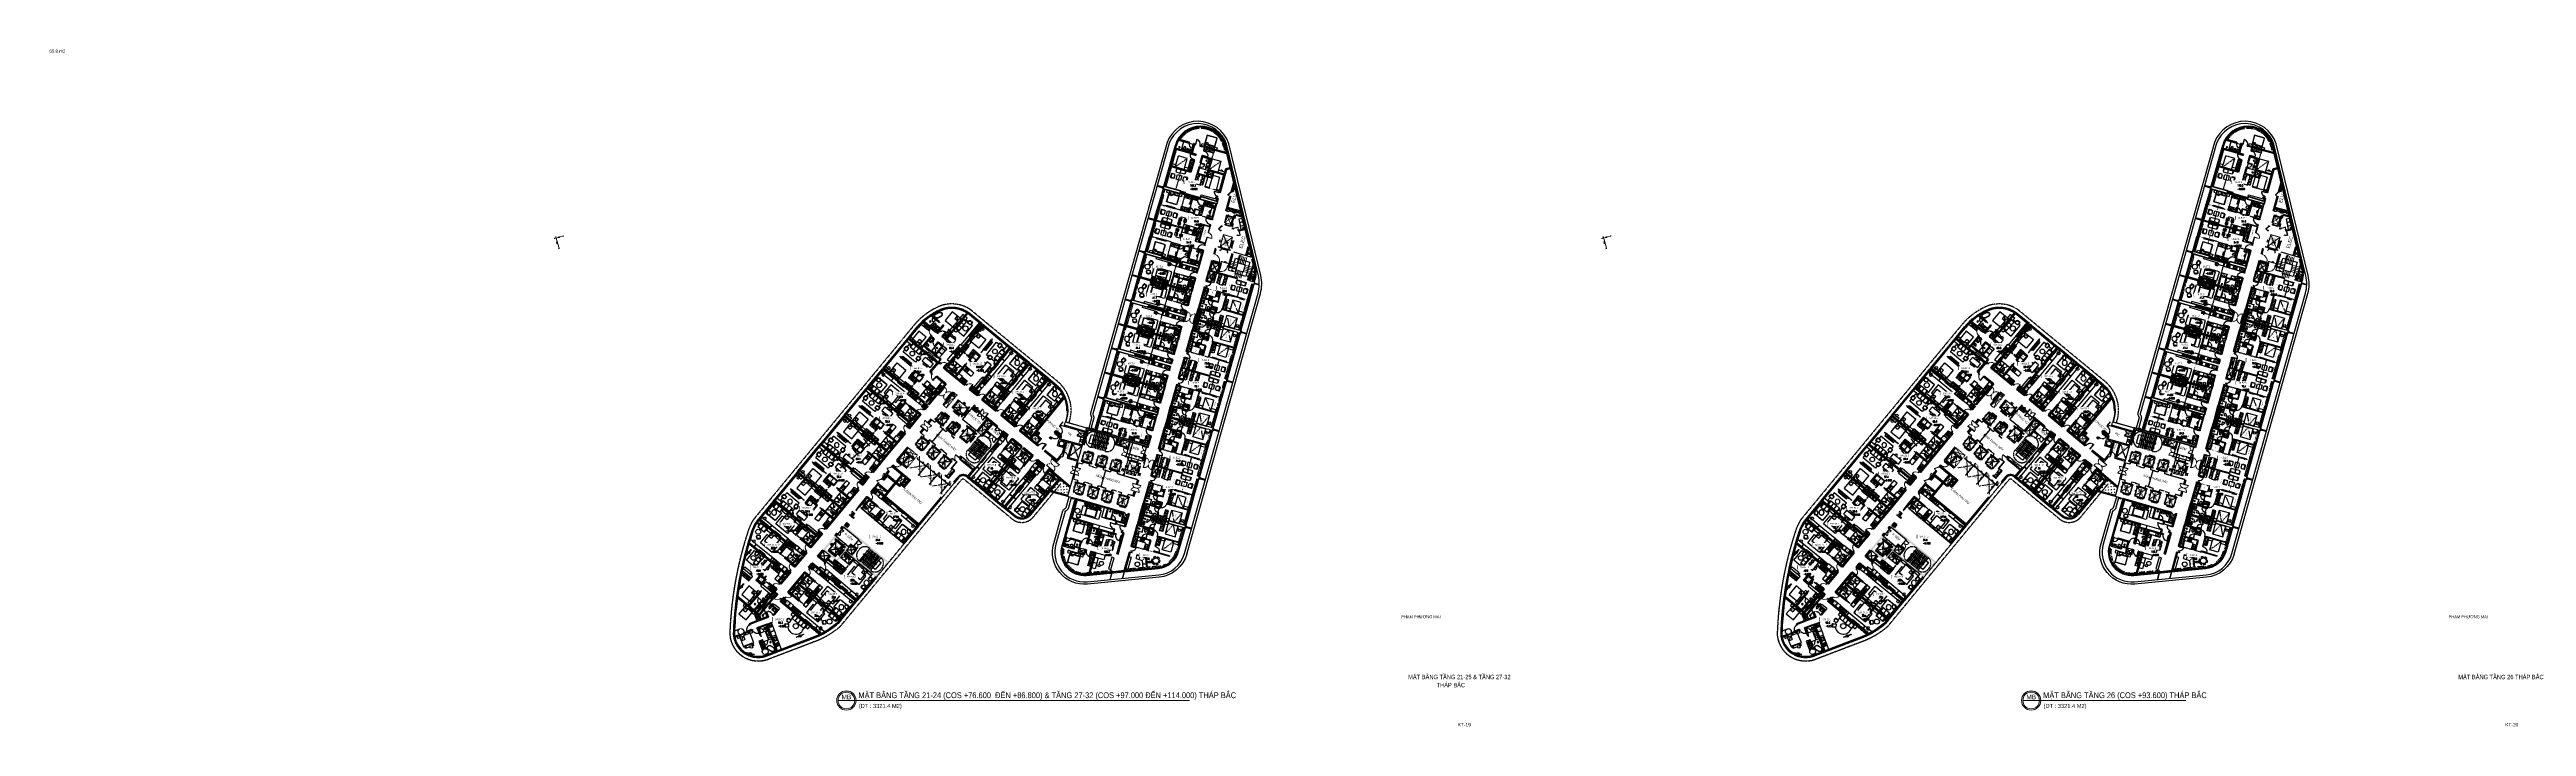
# Model space of a CAD drawing. Header units: millimetres. Extents: x -361702973 to 361248309, y -278557090 to 278849308.
# Drawn here: x -234999 to 190664, y 55831 to 172198 of the extents above; entities that cross this region are included whole.
import ezdxf
from ezdxf.enums import TextEntityAlignment as Align
from ezdxf.xclip import XClip

# ---------------------------------------------------------------- set-up
doc = ezdxf.new("R2010")
doc.units = ezdxf.units.MM
doc.header["$MEASUREMENT"] = 0
doc.header["$XCLIPFRAME"] = 0
doc.set_wipeout_variables(frame=1)
for name, pattern in [('220126_HDN_HBA typical plan$0$HIDDEN', [0.375, 0.25, -0.125]), ('ACAD_ISO02W100', [15, 12, -3]), ('ACAD_ISO03W100', [30, 12, -18]), ('CENTERX2', [4, 2.5, -0.5, 0.5, -0.5]), ('HIDDEN', [0.375, 0.25, -0.125]), ('HIDDEN2', [0.1875, 0.125, -0.0625]), ('PHANTOMX2', [5, 2.5, -0.5, 0.5, -0.5, 0.5, -0.5]), ('SKYVILLA 3-F2$0$17-23F MEA_1BR (Type-2)$0$DOTX2', [12.7, 0, -12.7]), ('TYPICAL 2 +1 BEDROOM FRONT$0$DASHED2', [9.525, 6.35, -3.175]), ('Xref_NT1+NT2_MBDV Cot vach_220729$0$ACAD_ISO02W100', [15, 12, -3]), ('Xref_NT1+NT2_MBDV Cot vach_220729$0$HIDDEN', [0.375, 0.25, -0.125]), ('Xref_NT1+NT2_MBDV Cot vach_220729$0$HIDDEN2', [0.1875, 0.125, -0.0625]), ('Xref_ST_MBDV Cot vach 30.7.2022$0$HIDDEN', [0.375, 0.25, -0.125]), ('Xref_ST_MBDV Cot vach 30.7.2022$0$ST_MBDV Cot vach 220803$0$HIDDEN', [0.375, 0.25, -0.125]), ('Xref_ST_MBDV Cot vach 30.7.2022$0$ST_MBDV Cot vach 220803$0$PHANTOMX2', [5, 2.5, -0.5, 0.5, -0.5, 0.5, -0.5])]:
    doc.linetypes.add(name, pattern=pattern)
for name, color, linetype in [('1-CAPLANH', 4, 'Continuous'), ('1-Chu thich', 4, 'Continuous'), ('1VinaPVC-Text', 9, 'Continuous'), ('220403_HDN_Penthouse Plan$0$A-_FURN----_E-_N', 251, 'Continuous'), ('A-_ANOT----_H-_N', 8, 'Continuous'), ('A-_FURN----_E-_N', 251, 'Continuous'), ('A-_SANIEQPT_E-_N', 251, 'Continuous'), ('A-ANNO-DIMS', 50, 'Continuous'), ('A-ANNO-ROOM', 50, 'Continuous'), ('A-CORE-OTLN', 160, 'Continuous'), ('A-DRAIN', 251, 'Continuous'), ('A-FLOR-STRS', 1, 'Continuous'), ('A-FLOR-STRS-ARROW', 8, 'Continuous'), ('A-FURNITURE', 251, 'Continuous'), ('A-GLAZ', 135, 'Continuous'), ('A-UNIT', 1, 'Continuous'), ('A-WALL', 11, 'Continuous'), ('A-WALL-FNSH', 11, 'Continuous'), ('A-WALL-PATT', 251, 'Continuous'), ('A-WINDOW', 60, 'Continuous'), ('ccu12-Hatch', 250, 'Continuous'), ('HBA_LINE', 11, 'Continuous'), ('IDEA - dim', 251, 'Continuous'), ('IFF-FURN', 51, 'Continuous'), ('KT-Cua', 36, 'Continuous'), ('KT-Khuat', 9, 'HIDDEN'), ('KT-Net manh', 139, 'Continuous'), ('KT-Noi that', 32, 'Continuous'), ('KT-Text', 7, 'Continuous'), ('KT-Thay', 7, 'Continuous'), ('KT-Tuong', 1, 'Continuous'), ('MEP-M-DUCT-15', 6, 'Continuous'), ('MEP-M-DUCT-25', 7, 'Continuous'), ('NDT Cap nuoc', 4, 'Continuous'), ('SPE-MEP-General', 170, 'Continuous'), ('truc ky thua', 50, 'Continuous'), ('trục hút mùi', 21, 'Continuous'), ('TYPICAL 1 BEDROOM$0$A-_DOOR----_E-', 32, 'Continuous'), ('TYPICAL 2 +1 BEDROOM FRONT$0$A-_DOOR----_E-', 32, 'Continuous'), ('x_07 Level 7$0$x-Col Lvl 5$0$A-ELEV-13FINE', 8, 'Continuous'), ('Xref_NT1+NT2_MBDV Cot vach_220729$0$A-FLOR-STRS-ARROW', 8, 'Continuous'), ('Xref_NT1+NT2_MBDV Cot vach_220729$0$A-FURNITURE', 253, 'Continuous'), ('Xref_NT1+NT2_MBDV Cot vach_220729$0$ccu12-Hatch', 250, 'Continuous'), ('Xref_NT1+NT2_MBDV Cot vach_220729$0$ccu12-Thay', 7, 'Continuous'), ('Xref_NT1+NT2_MBDV Cot vach_220729$0$KT-Net manh', 139, 'Continuous'), ('Xref_NT1+NT2_MBDV Cot vach_220729$0$KT-Text', 7, 'Continuous'), ('Xref_NT1+NT2_MBDV Cot vach_220729$0$KT-Thay', 7, 'Continuous'), ('Xref_NT1+NT2_MBDV Cot vach_220729$0$KT-Tuong', 1, 'Continuous'), ('Xref_ST_MBDV Cot vach 30.7.2022$0$KT-Khuat', 9, 'Xref_ST_MBDV Cot vach 30.7.2022$0$HIDDEN'), ('Xref_ST_MBDV Cot vach 30.7.2022$0$KT-Text', 7, 'Continuous'), ('Xref_ST_MBDV Cot vach 30.7.2022$0$KT-Thay', 7, 'Continuous'), ('Xref_ST_MBDV Cot vach 30.7.2022$0$ST_MBDV Cot vach 220803$0$KT-Net manh', 139, 'Continuous'), ('Xref_ST_MBDV Cot vach 30.7.2022$0$ST_MBDV Cot vach 220803$0$KT-Text', 7, 'Continuous'), ('Xref_ST_MBDV Cot vach 30.7.2022$0$ST_MBDV Cot vach 220803$0$Xref_ST_MBDV Cot vach 30.7.2022$0$KT-Tuong', 1, 'Continuous')]:
    doc.layers.add(name, color=color, linetype=linetype)
for name, color, linetype, lineweight in [('A- NOI THAT', 3, 'Continuous', 9), ('A-DOOR', 1, 'Continuous', 9), ('A-NoiThat', 39, 'Continuous', 13), ('bo dat CXCL', 92, 'Continuous', 18), ('CIC36 net manh', 8, 'Continuous', 9), ('CUA', 37, 'Continuous', 13), ('D-building block', 8, 'Continuous', 13), ('HBA-Partition', 4, 'Continuous', 13), ('KT-Chuviet', 255, 'Continuous', 15), ('KT-Ghi chu', 7, 'Continuous', 15), ('KT-Kich thuoc', 159, 'Continuous', 18), ('KT-lomo nuoc', 3, 'HIDDEN', 5), ('KT-Net cat', 1, 'Continuous', 40), ('KT-Net cot', 2, 'Continuous', 50), ('KT-Net cua', 87, 'Continuous', 9), ('KT-Net thay', 7, 'Continuous', 15), ('KT-Net truc', 18, 'Continuous', 15), ('KT-Noi thatwc', 49, 'Continuous', 9), ('NQH-A-FURN-IDEN', 43, 'Continuous', 9), ('SPE-MEP-Fire', 10, 'Continuous', 0), ('SPE-MEP-HVAC', 140, 'Continuous', 0), ('SPE-MEP-M-WALL OPENING', 81, 'Continuous', 0), ('Xref_NT1+NT2_MBDV Cot vach_220729$0$CUA', 37, 'Continuous', 13), ('Xref_NT1+NT2_MBDV Cot vach_220729$0$KT-Kich thuoc', 159, 'Continuous', 18), ('Xref_NT1+NT2_MBDV Cot vach_220729$0$KT-Net cot vach', 6, 'Continuous', 50), ('Xref_NT1+NT2_MBDV Cot vach_220729$0$KT-Noi that', 36, 'Continuous', 9), ('Xref_ST_MBDV Cot vach 30.7.2022$0$ST_MBDV Cot vach 220803$0$KT-Noi that', 36, 'Continuous', 9)]:
    doc.layers.add(name, color=color, linetype=linetype, lineweight=lineweight)
doc.layers.add('A-COLUMN UPDATE', color=7, linetype='Continuous', true_color=0xff1f1f)
doc.layers.add('A-COLUMN-OPTION 2', color=7, linetype='Continuous', true_color=0x2644ed)
doc.styles.add('220126_HDN_HBA typical plan$0$210902_YS plan 330pm ver13$0$01 Level 1$0$CENTURY GOTHIC', font='GOTHIC.TTF')
doc.styles.add('220126_HDN_HBA typical plan$0$211210_HDN_HBA_TYPICAL PLAN CORE OPT 1$0$HBA-Text', font='GOTHIC.TTF')
doc.styles.add('51KHUNG TEN$0$khung ten A1$1$Standard', font='', dxfattribs={"width": 0.9})
doc.styles.add('Arial', font='arial.ttf', dxfattribs={"width": 0.7})
doc.styles.add('DIM', font='vnsimli.shx', dxfattribs={"width": 0.7})
doc.styles.add('font unicode ccu', font='arial.ttf')
doc.styles.add('ROMANS', font='ROMANS.SHX')
doc.styles.get("Standard").update_dxf_attribs({"font": 'arial.ttf'})
doc.styles.add('Tahoma', font='tahoma.ttf')
doc.styles.add('xref.N.Cot vach tang N2$0$DIM', font='vnsimli.shx', dxfattribs={"width": 0.7})
doc.styles.add('Xref_NT1+NT2_MBDV Cot vach_220729$0$Arial', font='arial.ttf', dxfattribs={"width": 0.7})
doc.styles.add('Xref_NT1+NT2_MBDV Cot vach_220729$0$ROMANS', font='ROMANS.SHX')
doc.styles.add('Xref_NT1+NT2_MBDV Cot vach_220729$0$xref.N.Cot vach tang N2$0$DIM', font='vnsimli.shx', dxfattribs={"width": 0.7})
doc.styles.add('Xref_ST_MBDV Cot vach 30.7.2022$0$Arial', font='arial.ttf', dxfattribs={"width": 0.7})
doc.styles.add('Xref_ST_MBDV Cot vach 30.7.2022$0$ST_MBDV Cot vach 220803$0$Arial', font='arial.ttf', dxfattribs={"width": 0.7})
doc.styles.add('Xref_ST_MBDV Cot vach 30.7.2022$0$ST_MBDV Cot vach 220803$0$DIM', font='vnsimli.shx', dxfattribs={"width": 0.7})
doc.styles.get('51KHUNG TEN$0$khung ten A1$1$Standard').set_extended_font_data('.VnArialH')
doc.dimstyles.new('CCU 1-100 A1', dxfattribs={"dimscale": 100, "dimtxt": 2.2, "dimasz": 1, "dimexe": 1, "dimexo": 0, "dimgap": 1, "dimtad": 1, "dimdec": 0, "dimdsep": 46, "dimtxsty": 'DIM', "dimblk1": 'ARCHTICK', "dimblk2": 'ARCHTICK', "dimsah": 1, "dimcen": 0, "dimdle": 1, "dimclrd": 256, "dimclre": 256, "dimclrt": 31, "dimadec": 0, "dimazin": 0, "dimtfac": 1, "dimtdec": 0, "dimtix": 1, "dimtmove": 2, "dimatfit": 3, "dimldrblk": 'ARCHTICK', "dimfxl": 8, "dimtolj": 1, "dimarcsym": 0})
doc.dimstyles.new('xref.N.Cot vach tang N2$0$CCU 1-100 A1', dxfattribs={"dimscale": 100, "dimtxt": 2.2, "dimasz": 1, "dimexe": 1, "dimexo": 0, "dimgap": 1, "dimtad": 1, "dimdec": 0, "dimdsep": 46, "dimtxsty": 'xref.N.Cot vach tang N2$0$DIM', "dimblk1": 'xref.N.Cot vach tang N2$0$_ARCHTICK', "dimblk2": 'xref.N.Cot vach tang N2$0$_ARCHTICK', "dimsah": 1, "dimcen": 0, "dimdle": 1, "dimclrd": 256, "dimclre": 256, "dimclrt": 31, "dimadec": 0, "dimazin": 0, "dimtfac": 1, "dimtdec": 0, "dimtix": 1, "dimtmove": 2, "dimatfit": 3, "dimldrblk": 'xref.N.Cot vach tang N2$0$_ARCHTICK', "dimfxl": 8, "dimtolj": 1, "dimarcsym": 0})
doc.dimstyles.new('Xref_NT1+NT2_MBDV Cot vach_220729$0$xref.N.Cot vach tang N2$0$CCU 1-100 A1', dxfattribs={"dimscale": 100, "dimtxt": 2.2, "dimasz": 1, "dimexe": 1, "dimexo": 0, "dimgap": 1, "dimtad": 1, "dimdec": 0, "dimdsep": 46, "dimtxsty": 'Xref_NT1+NT2_MBDV Cot vach_220729$0$xref.N.Cot vach tang N2$0$DIM', "dimblk1": 'Xref_NT1+NT2_MBDV Cot vach_220729$0$xref.N.Cot vach tang N2$0$_ARCHTICK', "dimblk2": 'Xref_NT1+NT2_MBDV Cot vach_220729$0$xref.N.Cot vach tang N2$0$_ARCHTICK', "dimsah": 1, "dimcen": 0, "dimdle": 1, "dimclrd": 256, "dimclre": 256, "dimclrt": 31, "dimadec": 0, "dimazin": 0, "dimtfac": 1, "dimtdec": 0, "dimtix": 1, "dimtmove": 2, "dimatfit": 3, "dimldrblk": 'Xref_NT1+NT2_MBDV Cot vach_220729$0$xref.N.Cot vach tang N2$0$_ARCHTICK', "dimfxl": 8, "dimtolj": 1, "dimarcsym": 0})
doc.dimstyles.new('Xref_ST_MBDV Cot vach 30.7.2022$0$ST_MBDV Cot vach 220803$0$CCU 1-100 A1', dxfattribs={"dimscale": 100, "dimtxt": 2.2, "dimasz": 1, "dimexe": 1, "dimexo": 0, "dimgap": 1, "dimtad": 1, "dimdec": 0, "dimdsep": 46, "dimtxsty": 'Xref_ST_MBDV Cot vach 30.7.2022$0$ST_MBDV Cot vach 220803$0$DIM', "dimblk1": 'Xref_ST_MBDV Cot vach 30.7.2022$0$ST_MBDV Cot vach 220803$0$_ARCHTICK', "dimblk2": 'Xref_ST_MBDV Cot vach 30.7.2022$0$ST_MBDV Cot vach 220803$0$_ARCHTICK', "dimsah": 1, "dimcen": 0, "dimdle": 1, "dimclrd": 256, "dimclre": 256, "dimclrt": 31, "dimadec": 0, "dimazin": 0, "dimtfac": 1, "dimtdec": 0, "dimtix": 1, "dimtmove": 2, "dimatfit": 3, "dimldrblk": 'Xref_ST_MBDV Cot vach 30.7.2022$0$ST_MBDV Cot vach 220803$0$_ARCHTICK', "dimfxl": 8, "dimtolj": 1, "dimarcsym": 0})

# ---------------------------------------------------------------- blocks, each defined once
blk = doc.blocks.new('*U55')
at = {"layer": 'A-_FURN----_E-_N', "linetype": 'Continuous'}
for points in [[(-900, 600), (-900, 1000), (-1350, 1000), (-1350, 600)], [(-900, -1000), (-900, 1000), (900, 1000), (900, -1000)], [(-880, -980), (-880, 980), (880, 980), (880, -980)], [(1350, 600), (1350, 1000), (900, 1000), (900, 600)]]:
    blk.add_lwpolyline(points, close=True, dxfattribs=at)
at = {"layer": 'A-_FURN----_E-_N', "linetype": '220126_HDN_HBA typical plan$0$HIDDEN', "ltscale": 500}
blk.add_lwpolyline([(-900, -1000), (-900, 1000), (900, 1000), (900, -1000)], close=True, dxfattribs=at)
at = {"layer": 'A-_FURN----_E-_N', "linetype": 'Continuous'}
for points in [[(-880, 249), (-326, 580), (880, 580), (880, 480), (-326, 480), (-326, 580), (-326, 249), (-880, 249)], [(-55, 580), (-55, 880), (-656, 880), (-656, 480), (-448, 480)], [(646, 580), (646, 880), (45, 880), (45, 580)]]:
    blk.add_lwpolyline(points, dxfattribs=at)
blk = doc.blocks.new('dc')
for points in [[(-1100, -40), (-1110, -40), (-1110, -100), (-1150, -100), (-1150, 100), (-1100, 100)], [(-50, -40), (-40, -40), (-40, -100), (0, -100), (0, 100), (-50, 100)], [(-1110, -400), (-1110, -100), (-1050, -100), (-1050, -400)], [(-40, -870), (-40, -100), (-100, -100), (-100, -870)]]:
    blk.add_lwpolyline(points, close=True)
for centre, radius, start, end in [((-1110, -100), 300, 270, 0), ((-40, -100), 770, 180, 270)]:
    blk.add_arc(centre, radius, start, end)
blk = doc.blocks.new('*U56')
for points in [[(397, -484), (464, -466), (394, -466)], [(483, -399), (465, -396), (464, -466)]]:
    blk.add_hatch(color=256).paths.add_polyline_path(points)
blk.add_line((464, -466), (417, -419))
for points in [[(397, -484), (464, -466), (394, -466)], [(483, -399), (465, -396), (464, -466)]]:
    blk.add_lwpolyline(points, close=True)
for centre in [(17, -17), (86, -88), (155, -157), (225, -227), (294, -297), (364, -367)]:
    blk.add_ellipse(centre, major_axis=(34.5, 32), ratio=0.5238876, start_param=4.7317205, end_param=7.8733131)
at = {"extrusion": (0, 0, -1)}
for centre in [(52, -52), (121, -123), (190, -192), (260, -262), (329, -332), (399, -402)]:
    blk.add_ellipse(centre, major_axis=(-32.1, -34.4), ratio=0.5238876, start_param=4.7317205, end_param=7.8733131, dxfattribs=at)
blk = doc.blocks.new('d800')
blk.add_line((760, 70), (40, 70))
for points in [[(50, 25), (40, 25), (40, 70), (0, 70), (0, -70), (50, -70)], [(40, 790), (40, 70), (85, 70), (85, 790)], [(750, 25), (760, 25), (760, 70), (800, 70), (800, -70), (750, -70)]]:
    blk.add_lwpolyline(points, close=True)
blk.add_arc((40, 70), 720, 0, 90)
blk = doc.blocks.new('220126_HDN_HBA typical plan$0$210902_YS plan 330pm ver13$0$TOTO-WC-CW822J')
at = {"color": 0}
blk.add_lwpolyline([(-177, -119), (-175, 0), (175, 0), (177, -119)], dxfattribs=at)
blk.add_lwpolyline([(-190, -270), (-183, -145, -0.3908696), (-115, -78), (-28, -76, -0.0138862), (28, -76), (115, -78, -0.3908696), (183, -145), (190, -270)], format="xyb", dxfattribs=at)
blk.add_ellipse((0, -270), major_axis=(0, -270), ratio=0.7037037, start_param=4.712389, end_param=7.8539816, dxfattribs=at)
blk = doc.blocks.new('A$C2A980E36')
at = {"ltscale": 0.5}
blk.add_lwpolyline([(160, 60), (160, 30, -0.4142136), (150, 20), (-150, 20, -0.4142136), (-160, 30), (-160, 60, -0.4142136), (-150, 70), (150, 70, -0.4142136)], format="xyb", close=True, dxfattribs=at)
blk.add_lwpolyline([(-10, 0), (10, 0), (10, 400), (-10, 400)], close=True, dxfattribs=at)
for centre, radius in [((0, 400), 125), ((-85, 90), 20), ((0, 400), 100), ((0, 400), 50), ((85, 90), 20)]:
    blk.add_circle(centre, radius, dxfattribs=at)
blk = doc.blocks.new('d900n')
for points in [[(20, -50), (20, -40), (65, -40), (65, 0), (-65, 0), (-65, -50)], [(20, -850), (20, -860), (65, -860), (65, -900), (-65, -900), (-65, -850)], [(885, -40), (65, -40), (65, -85), (885, -85)]]:
    blk.add_lwpolyline(points, close=True)
blk.add_arc((65, -40), 820, 270, 0)
blk = doc.blocks.new('*U52')
at = {"linetype": 'Continuous'}
for points in [[(-725, 750), (-275, 750), (-275, 350), (-725, 350)], [(-725, 350), (-675, 350), (-675, 750), (-725, 750)], [(-725, 200), (-275, 200), (-275, -200), (-725, -200)], [(-725, -200), (-675, -200), (-675, 200), (-725, 200)], [(-375, -850), (375, -850), (375, 850), (-375, 850)], [(725, 750), (275, 750), (275, 350), (725, 350)], [(725, 200), (275, 200), (275, -200), (725, -200)], [(725, 350), (675, 350), (675, 750), (725, 750)], [(725, -200), (675, -200), (675, 200), (725, 200)], [(-725, -750), (-275, -750), (-275, -350), (-725, -350)], [(-725, -350), (-675, -350), (-675, -750), (-725, -750)], [(725, -750), (275, -750), (275, -350), (725, -350)], [(725, -350), (675, -350), (675, -750), (725, -750)]]:
    blk.add_lwpolyline(points, close=True, dxfattribs=at)
blk = doc.blocks.new('32')
at = {"layer": 'A-_FURN----_E-_N', "linetype": 'Continuous'}
for points in [[(-3552, 2925), (-4000, 2925), (-4000, 2125), (-4050, 2125), (-4050, 2975), (-3552, 2975)], [(-3552, 1325), (-4000, 1325), (-4000, 2125), (-4050, 2125), (-4050, 1275), (-3552, 1275)], [(-4000, 2925), (-3400, 2925), (-3400, 2125), (-4000, 2125)], [(-4000, 1325), (-3400, 1325), (-3400, 2125), (-4000, 2125)], [(-2950, 3051), (-2950, 3499), (-2250, 3499), (-2250, 3549), (-3000, 3549), (-3000, 3051)], [(-3000, 2525), (-2200, 2525), (-2200, 1725), (-3000, 1725)], [(-2950, 1199), (-2950, 751), (-2250, 751), (-2250, 701), (-3000, 701), (-3000, 1199)], [(-2250, 3051), (-2250, 3499), (-2950, 3499), (-2950, 3549), (-2200, 3549), (-2200, 3051)], [(-2250, 3499), (-2250, 2899), (-2950, 2899), (-2950, 3499)], [(-2250, 751), (-2250, 1351), (-2950, 1351), (-2950, 751)], [(-2250, 1199), (-2250, 751), (-2950, 751), (-2950, 701), (-2200, 701), (-2200, 1199)]]:
    blk.add_lwpolyline(points, close=True, dxfattribs=at)
at = {"layer": 'IDEA - dim'}
for p, q in [((-9992, 8383), (-7832, 9600)), ((-9943, 8296), (-6652, 10150)), ((-9894, 8209), (-8900, 8769)), ((-8800, 8825), (-6603, 10063)), ((-5650, 9430), (-5650, 8300)), ((-8250, 6700), (-8800, 6700)), ((-8800, 450), (-8800, 320)), ((-7275, 1225), (-8775, 1225)), ((-7250, 200), (-7794, 200)), ((-450, 100), (-7794, 100)), ((-450, 0), (-7794, 0)), ((-4150, 200), (-7150, 200)), ((-6150, 3200), (-4150, 3200)), ((-4150, 2600), (-6150, 2600)), ((-6150, 2600), (-6150, 1000)), ((-4150, 1000), (-6150, 1000)), ((-4550, 3200), (-4550, 2600)), ((-4550, 1000), (-4550, 400)), ((-4150, 3750), (-4150, 3200)), ((-450, 200), (-4050, 200)), ((-450, 3850), (-170, 3850)), ((-450, 3000), (-450, 3850)), ((-450, 400), (-450, 0))]:
    blk.add_line(p, q, dxfattribs=at)
for points in [[(-2250, 9430), (-5150, 9430), (-5150, 7630), (-4550, 7630), (-4550, 8830), (-2250, 8830)], [(-450, 9430), (-450, 6600), (-800, 6600), (-800, 9430)], [(-8800, 5875), (-8800, 6700), (-8250, 6700), (-8250, 5875), (-8800, 5875)], [(-8800, 5050), (-8800, 5875), (-8250, 5875), (-8250, 5050), (-8800, 5050)], [(-7250, 6700), (-7250, 8300), (-5250, 8300), (-5250, 6700)], [(-7125, 6575), (-6225, 6575), (-6225, 6375), (-7125, 6375)], [(-4175, 6575), (-4175, 5075), (-5150, 5075), (-5150, 6575)], [(-2250, 7630), (-4050, 7630), (-4050, 6830), (-2250, 6830)], [(-2250, 6830), (-2250, 7630), (-2350, 7630), (-2350, 6830)], [(0, 6600), (0, 3000), (-170, 3000), (-170, 6600)], [(-7275, 1225), (-7275, 2125), (-7475, 2125), (-7475, 1225)], [(-5950, 3200), (-5950, 3750), (-6150, 3750), (-6150, 3200), (-5950, 3200)], [(-5350, 3200), (-5350, 3750), (-5950, 3750), (-5950, 3200), (-5350, 3200)], [(-4750, 3200), (-4750, 3750), (-5350, 3750), (-5350, 3200), (-4750, 3200)], [(-4150, 3200), (-4150, 3750), (-4750, 3750), (-4750, 3200), (-4150, 3200)]]:
    blk.add_lwpolyline(points, close=True, dxfattribs=at)
for points in [[(-6050, 4950), (-6050, 5075), (-7125, 5075), (-7125, 6575), (-4175, 6575), (-4175, 5075), (-5250, 5075), (-5250, 4950)], [(-5559, 6075), (-5150, 6075), (-5150, 6575), (-6225, 6575), (-6225, 6075), (-5841, 6075)], [(-8775, 2950), (-8775, 3025), (-7275, 3025), (-7275, 200)], [(-8775, 314), (-8775, 2150)], [(-7775, 2434), (-7775, 2125), (-7275, 2125), (-7275, 3025), (-7775, 3025), (-7775, 2716)]]:
    blk.add_lwpolyline(points, dxfattribs=at)
for centre, radius in [((-5700, 6250), 225), ((-5700, 6250), 30), ((-7600, 2575), 225), ((-7600, 2575), 30)]:
    blk.add_circle(centre, radius, dxfattribs=at)
for centre, radius, start, end in [((-5650, 8865), 200, 90, 270), ((-7794, 4480), 4480, 119.39067, 270.00006), ((-7794, 4480), 4380, 119.39067, 270.00006), ((-7794, 4480), 4280, 119.39067, 255.0214), ((-7794, 4480), 4280, 256.40285, 270.00006)]:
    blk.add_arc(centre, radius, start, end, dxfattribs=at)
at = {"layer": 'KT-Net cat'}
for p, q in [((-8900, 8884), (-8900, 4150)), ((-8800, 8940), (-8800, 5050)), ((-6247, 9430), (-6702, 10237)), ((-5250, 9430), (-6247, 9430)), ((-5250, 9430), (-5250, 6700)), ((-5150, 9430), (-5150, 7630)), ((-8200, 5050), (-8800, 5050)), ((-8200, 4950), (-8800, 4950)), ((-8800, 4950), (-8800, 4150)), ((-8200, 4950), (-8200, 5050)), ((-7250, 5050), (-7300, 5050)), ((-7300, 4950), (-7300, 5050)), ((-6050, 4950), (-7300, 4950)), ((-5250, 6700), (-7250, 6700)), ((-7250, 5050), (-7250, 6700)), ((-4150, 6600), (-7150, 6600)), ((-7150, 6600), (-7150, 5050)), ((-6050, 5050), (-7150, 5050)), ((-6050, 4950), (-6050, 5050)), ((-4150, 5050), (-5250, 5050)), ((-5250, 4950), (-5250, 5050)), ((-4050, 4950), (-5250, 4950)), ((-5150, 7530), (-5150, 6700)), ((-4150, 6700), (-5150, 6700)), ((-4150, 6600), (-4150, 5050)), ((-4050, 6830), (-4050, 4950)), ((-8800, 4150), (-8900, 4150)), ((-8900, 3250), (-8900, 2950)), ((-8800, 3250), (-8900, 3250)), ((-8800, 2950), (-8900, 2950)), ((-8900, 2150), (-8900, 242)), ((-8800, 2150), (-8900, 2150)), ((-8800, 3250), (-8800, 3150)), ((-7250, 3150), (-8800, 3150)), ((-8800, 3050), (-8800, 2950)), ((-7250, 3050), (-8800, 3050)), ((-8800, 2950), (-8775, 2950)), ((-8800, 2150), (-8800, 217)), ((-8800, 2150), (-8775, 2150)), ((-7100, 3850), (-7250, 3850)), ((-7250, 3850), (-7250, 3150)), ((-7250, 3050), (-7250, 100)), ((-7100, 3750), (-7150, 3750)), ((-7150, 3750), (-7150, 100)), ((-7100, 3850), (-7100, 3750)), ((-6200, 3850), (-6200, 3750)), ((-6200, 3850), (-4050, 3850)), ((-4150, 3750), (-6200, 3750)), ((-4150, 3750), (-4150, 100)), ((-4050, 3850), (-4050, 100))]:
    blk.add_line(p, q, dxfattribs=at)
for points in [[(-6886, 10133), (-6886, 10133)], [(-5150, 9430), (-2050, 9430), (-2050, 9600), (-6148, 9600), (-6553, 10320)], [(-900, 9430), (-450, 9430), (-450, 9600), (-900, 9600), (-900, 9430)], [(-4050, 6830), (-4050, 7630), (-5150, 7630)], [(-4150, 6700), (-4150, 7530), (-5150, 7530)]]:
    blk.add_lwpolyline(points, dxfattribs=at)
blk.add_lwpolyline([(-2250, 8830), (-2250, 9430), (-2350, 9430), (-2350, 8830)], close=True, dxfattribs=at)
at = {"layer": 'KT-Net cot'}
for points in [[(0, 9600), (-450, 9600), (-450, 6600), (0, 6600)], [(0, 3000), (-450, 3000), (-450, 0), (0, 0)]]:
    blk.add_lwpolyline(points, close=True, dxfattribs=at)
at = {"layer": 'KT-Net manh', "linetype": 'ACAD_ISO03W100', "ltscale": 4}
for p, q in [((-9796, 8035), (-8900, 8540)), ((-2250, 8830), (-2250, 7630)), ((-8800, 6700), (-8250, 5875)), ((-8250, 6700), (-8800, 5875)), ((-8800, 5875), (-8250, 5050)), ((-8250, 5875), (-8800, 5050)), ((-7250, 6700), (-8250, 6700)), ((-5950, 3750), (-6150, 3200)), ((-6150, 3750), (-5950, 3200)), ((-5350, 3750), (-5950, 3200)), ((-5950, 3750), (-5350, 3200)), ((-4750, 3750), (-5350, 3200)), ((-5350, 3750), (-4750, 3200)), ((-4150, 3750), (-4750, 3200)), ((-4750, 3750), (-4150, 3200)), ((-450, 400), (-4050, 400)), ((-3700, 2125), (-450, 2125))]:
    blk.add_line(p, q, dxfattribs=at)
for points in [[(-7250, 8300), (-5250, 6700)], [(-6150, 2600), (-4150, 1000)]]:
    blk.add_lwpolyline(points, dxfattribs=at)
blk.add_lwpolyline([(-7135, 200), (-4150, 200), (-4150, 400), (-7135, 400)], close=True, dxfattribs=at)
blk.add_arc((-7794, 4480), 4080, 119.39067, 254.26862, dxfattribs=at)
at = {"layer": 'Xref_ST_MBDV Cot vach 30.7.2022$0$KT-Khuat', "linetype": 'Xref_ST_MBDV Cot vach 30.7.2022$0$HIDDEN'}
for p, q in [((-5150, 6700), (-4150, 7530)), ((-4150, 6700), (-5150, 7530))]:
    blk.add_line(p, q, dxfattribs=at)
at = {"layer": 'A-_FURN----_E-_N', "xscale": -0.9999999999999992, "rotation": 359.9999999999764}
blk.add_blockref('dc', (-2050, 9515), dxfattribs=at)
at = {"layer": 'A-_FURN----_E-_N', "linetype": 'Continuous'}
blk.add_blockref('d800', (-6050, 5005), dxfattribs=at)
at = {"layer": 'A-_FURN----_E-_N', "linetype": 'Continuous', "rotation": 270}
for name, p in [('*U52', (-3200, 5655)), ('d800', (-8845, 2950))]:
    blk.add_blockref(name, p, dxfattribs=at)
at = {"layer": 'A-_SANIEQPT_E-_N', "xscale": -0.9999999999999989, "rotation": 359.9999999980531}
blk.add_blockref('220126_HDN_HBA typical plan$0$210902_YS plan 330pm ver13$0$TOTO-WC-CW822J', (-6675, 6375), dxfattribs=at)
at = {"layer": 'A-_SANIEQPT_E-_N', "rotation": 270}
blk.add_blockref('220126_HDN_HBA typical plan$0$210902_YS plan 330pm ver13$0$TOTO-WC-CW822J', (-7475, 1675), dxfattribs=at)
at = {"layer": 'A-NoiThat'}
for p, rotation in [((-4662, 6595), 180.0000000019398), ((-7255, 775), 90)]:
    blk.add_blockref('A$C2A980E36', p, dxfattribs=dict(at, rotation=rotation))
at = {"layer": 'CIC36 net manh', "color": 8}
for p, xscale, yscale, zscale, rotation in [((-7134, 356), 0.8100000000112604, 0.8100000000112604, 0.8100000000112604, 45.12320120590729), ((-7134, 261), 0.8100000000112604, 0.8100000000112604, 0.8100000000112604, 45.12320120590729), ((-4151, 261), -0.8100000000112604, 0.8100000000112604, 0.8100000000112603, 314.8767987940951), ((-4151, 356), -0.8100000000112604, 0.8100000000112604, 0.8100000000112603, 314.8767987940951), ((-4049, 356), 0.8100000000112597, 0.8100000000112597, 0.8100000000112597, 45.12320120591075), ((-4049, 261), 0.8100000000112597, 0.8100000000112597, 0.8100000000112597, 45.12320120591075), ((-451, 261), -0.8100000000112602, 0.8100000000112612, 0.8100000000112602, 314.8767987940864), ((-451, 356), -0.8100000000112602, 0.8100000000112612, 0.8100000000112602, 314.8767987940864)]:
    blk.add_blockref('*U56', p, dxfattribs=dict(at, xscale=xscale, yscale=yscale, zscale=zscale, rotation=rotation))
at = {"layer": 'IDEA - dim', "xscale": -0.9999999999999992, "rotation": 270}
blk.add_blockref('*U55', (-9900, 5700), dxfattribs=at)
at = {"layer": 'IDEA - dim', "extrusion": (0, 0, -1)}
for p, zscale, rotation in [((7300, 5000), -0.9999999999999998, 90), ((7100, 3800), -0.9999999999999996, 270)]:
    blk.add_blockref('d900n', p, dxfattribs=dict(at, zscale=zscale, rotation=rotation))
at = {"layer": 'IDEA - dim', "extrusion": (0, 0, -1), "xscale": -0.9999999999999999, "zscale": -0.9999999999999999, "rotation": 179.9999999999999}
blk.add_blockref('d900n', (8850, 3250), dxfattribs=at)
blk = doc.blocks.new('Xref_NT1+NT2_MBDV Cot vach_220729$0$xref.N.Cot vach tang N2$0$_Open90')
at = {"color": 0, "linetype": 'ByBlock', "lineweight": -2}
for p, q in [((0, 0), (-1, 0)), ((-0.5, 0.5), (0, 0)), ((0, 0), (-0.5, -0.5))]:
    blk.add_line(p, q, dxfattribs=at)
blk = doc.blocks.new('*D44')
at = {"layer": 'Defpoints', "color": 0, "transparency": 16777216}
for p in [(-424, -515), (-353, -515, 0), (-353, -2115, 0)]:
    blk.add_point(p, dxfattribs=at)
at = {"layer": 'Xref_NT1+NT2_MBDV Cot vach_220729$0$KT-Noi that', "color": 5, "transparency": 16777216}
for p, q in [((-353, -515), (-474, -515)), ((-353, -2115), (-474, -2115)), ((-424, -565), (-424, -1155)), ((-424, -2065), (-424, -1512))]:
    blk.add_line(p, q, dxfattribs=at)
at = {"layer": 'Xref_NT1+NT2_MBDV Cot vach_220729$0$KT-Noi that', "color": 5, "transparency": 16777216, "xscale": 50, "yscale": 50, "zscale": 50}
for p, rotation in [((-424, -515), 90), ((-424, -2115), 270)]:
    blk.add_blockref('Xref_NT1+NT2_MBDV Cot vach_220729$0$xref.N.Cot vach tang N2$0$_Open90', p, dxfattribs=dict(at, rotation=rotation))
at = {"layer": 'Xref_NT1+NT2_MBDV Cot vach_220729$0$KT-Noi that', "color": 5, "transparency": 16777216, "insert": (-424, -1333), "char_height": 110, "attachment_point": 5, "rotation": 90, "style": 'Xref_NT1+NT2_MBDV Cot vach_220729$0$xref.N.Cot vach tang N2$0$DIM'}
blk.add_mtext('\\A1;1600', dxfattribs=at)
blk = doc.blocks.new('Xref_NT1+NT2_MBDV Cot vach_220729$0$xref.N.Cot vach tang N2$0$_ARCHTICK')
at = {"color": 0, "linetype": 'ByBlock', "const_width": 0.15}
blk.add_lwpolyline([(-0.5, -0.5), (0.5, 0.5)], dxfattribs=at)
blk = doc.blocks.new('*D45')
at = {"layer": 'Defpoints', "color": 0, "transparency": 16777216}
for p in [(-2310, -615), (-2310, -827), (-210, -615)]:
    blk.add_point(p, dxfattribs=at)
at = {"layer": 'Xref_NT1+NT2_MBDV Cot vach_220729$0$KT-Noi that', "color": 5, "transparency": 16777216}
for p, q in [((-2310, -615), (-2310, -877)), ((-260, -827), (-2260, -827)), ((-210, -615), (-210, -877))]:
    blk.add_line(p, q, dxfattribs=at)
at = {"layer": 'Xref_NT1+NT2_MBDV Cot vach_220729$0$KT-Noi that', "color": 5, "transparency": 16777216, "xscale": 50, "yscale": 50, "zscale": 50, "rotation": 180}
blk.add_blockref('Xref_NT1+NT2_MBDV Cot vach_220729$0$xref.N.Cot vach tang N2$0$_Open90', (-2310, -827), dxfattribs=at)
at = {"layer": 'Xref_NT1+NT2_MBDV Cot vach_220729$0$KT-Noi that', "color": 5, "transparency": 16777216, "xscale": 50, "yscale": 50, "zscale": 50}
blk.add_blockref('Xref_NT1+NT2_MBDV Cot vach_220729$0$xref.N.Cot vach tang N2$0$_Open90', (-210, -827), dxfattribs=at)
at = {"layer": 'Xref_NT1+NT2_MBDV Cot vach_220729$0$KT-Noi that', "color": 5, "transparency": 16777216, "insert": (-1260, -722), "char_height": 110, "attachment_point": 5, "style": 'Xref_NT1+NT2_MBDV Cot vach_220729$0$xref.N.Cot vach tang N2$0$DIM'}
blk.add_mtext('\\A1;2100', dxfattribs=at)
blk = doc.blocks.new('*D296')
at = {"layer": 'Defpoints', "color": 5, "transparency": 16777216}
for p, q in [((699, 625), (1129, 625)), ((699, 325), (1129, 325)), ((1079, 375), (1079, 575))]:
    blk.add_line(p, q, dxfattribs=at)
at = {"layer": 'Defpoints', "color": 0, "transparency": 16777216}
for p in [(699, 625), (699, 325), (1079, 625)]:
    blk.add_point(p, dxfattribs=at)
at = {"layer": 'Defpoints', "color": 5, "transparency": 16777216, "xscale": 50, "yscale": 50, "zscale": 50}
for p, rotation in [((1079, 625), 90), ((1079, 325), 270)]:
    blk.add_blockref('Xref_NT1+NT2_MBDV Cot vach_220729$0$xref.N.Cot vach tang N2$0$_Open90', p, dxfattribs=dict(at, rotation=rotation))
at = {"layer": 'Defpoints', "color": 5, "transparency": 16777216, "insert": (974, 475), "char_height": 110, "attachment_point": 5, "rotation": 90, "style": 'Xref_NT1+NT2_MBDV Cot vach_220729$0$xref.N.Cot vach tang N2$0$DIM'}
blk.add_mtext('\\A1;300', dxfattribs=at)
blk = doc.blocks.new('*D297')
at = {"layer": 'Defpoints', "color": 5, "transparency": 16777216}
for p, q in [((699, 3225), (1129, 3225)), ((699, 625), (1129, 625)), ((1079, 675), (1079, 3175))]:
    blk.add_line(p, q, dxfattribs=at)
at = {"layer": 'Defpoints', "color": 0, "transparency": 16777216}
for p in [(699, 3225), (699, 625), (1079, 3225)]:
    blk.add_point(p, dxfattribs=at)
at = {"layer": 'Defpoints', "color": 5, "transparency": 16777216, "xscale": 50, "yscale": 50, "zscale": 50}
for p, rotation in [((1079, 3225), 90), ((1079, 625), 270)]:
    blk.add_blockref('Xref_NT1+NT2_MBDV Cot vach_220729$0$xref.N.Cot vach tang N2$0$_Open90', p, dxfattribs=dict(at, rotation=rotation))
at = {"layer": 'Defpoints', "color": 5, "transparency": 16777216, "insert": (974, 1925), "char_height": 110, "attachment_point": 5, "rotation": 90, "style": 'Xref_NT1+NT2_MBDV Cot vach_220729$0$xref.N.Cot vach tang N2$0$DIM'}
blk.add_mtext('\\A1;2600', dxfattribs=at)
blk = doc.blocks.new('*D298')
at = {"layer": 'Defpoints', "color": 5, "transparency": 16777216}
for p, q in [((699, 3525), (1129, 3525)), ((699, 3225), (1129, 3225)), ((1079, 3275), (1079, 3475))]:
    blk.add_line(p, q, dxfattribs=at)
at = {"layer": 'Defpoints', "color": 0, "transparency": 16777216}
for p in [(699, 3525), (699, 3225), (1079, 3525)]:
    blk.add_point(p, dxfattribs=at)
at = {"layer": 'Defpoints', "color": 5, "transparency": 16777216, "xscale": 50, "yscale": 50, "zscale": 50}
for p, rotation in [((1079, 3525), 90), ((1079, 3225), 270)]:
    blk.add_blockref('Xref_NT1+NT2_MBDV Cot vach_220729$0$xref.N.Cot vach tang N2$0$_Open90', p, dxfattribs=dict(at, rotation=rotation))
at = {"layer": 'Defpoints', "color": 5, "transparency": 16777216, "insert": (974, 3375), "char_height": 110, "attachment_point": 5, "rotation": 90, "style": 'Xref_NT1+NT2_MBDV Cot vach_220729$0$xref.N.Cot vach tang N2$0$DIM'}
blk.add_mtext('\\A1;300', dxfattribs=at)
blk = doc.blocks.new('*D299')
at = {"layer": 'Defpoints', "color": 5, "transparency": 16777216}
for p, q in [((2950, 2906), (2950, 3081)), ((3200, 3031), (3000, 3031)), ((3250, 2906), (3250, 3081))]:
    blk.add_line(p, q, dxfattribs=at)
at = {"layer": 'Defpoints', "color": 0, "transparency": 16777216}
for p in [(2950, 3031), (2950, 2906), (3250, 2906)]:
    blk.add_point(p, dxfattribs=at)
at = {"layer": 'Defpoints', "color": 5, "transparency": 16777216, "xscale": 50, "yscale": 50, "zscale": 50, "rotation": 180}
blk.add_blockref('Xref_NT1+NT2_MBDV Cot vach_220729$0$xref.N.Cot vach tang N2$0$_Open90', (2950, 3031), dxfattribs=at)
at = {"layer": 'Defpoints', "color": 5, "transparency": 16777216, "xscale": 50, "yscale": 50, "zscale": 50}
blk.add_blockref('Xref_NT1+NT2_MBDV Cot vach_220729$0$xref.N.Cot vach tang N2$0$_Open90', (3250, 3031), dxfattribs=at)
at = {"layer": 'Defpoints', "color": 5, "transparency": 16777216, "insert": (3100, 3136), "char_height": 110, "attachment_point": 5, "style": 'Xref_NT1+NT2_MBDV Cot vach_220729$0$xref.N.Cot vach tang N2$0$DIM'}
blk.add_mtext('\\A1;300', dxfattribs=at)
blk = doc.blocks.new('*D300')
at = {"layer": 'Defpoints', "color": 5, "transparency": 16777216}
for p, q in [((300, 2906), (300, 3081)), ((2900, 3031), (350, 3031)), ((2950, 2906), (2950, 3081))]:
    blk.add_line(p, q, dxfattribs=at)
at = {"layer": 'Defpoints', "color": 0, "transparency": 16777216}
for p in [(300, 3031), (300, 2906), (2950, 2906)]:
    blk.add_point(p, dxfattribs=at)
at = {"layer": 'Defpoints', "color": 5, "transparency": 16777216, "xscale": 50, "yscale": 50, "zscale": 50, "rotation": 180}
blk.add_blockref('Xref_NT1+NT2_MBDV Cot vach_220729$0$xref.N.Cot vach tang N2$0$_Open90', (300, 3031), dxfattribs=at)
at = {"layer": 'Defpoints', "color": 5, "transparency": 16777216, "xscale": 50, "yscale": 50, "zscale": 50}
blk.add_blockref('Xref_NT1+NT2_MBDV Cot vach_220729$0$xref.N.Cot vach tang N2$0$_Open90', (2950, 3031), dxfattribs=at)
at = {"layer": 'Defpoints', "color": 5, "transparency": 16777216, "insert": (1625, 3136), "char_height": 110, "attachment_point": 5, "style": 'Xref_NT1+NT2_MBDV Cot vach_220729$0$xref.N.Cot vach tang N2$0$DIM'}
blk.add_mtext('\\A1;2650', dxfattribs=at)
blk = doc.blocks.new('*D301')
at = {"layer": 'Defpoints', "color": 5, "transparency": 16777216}
for p, q in [((0, 2906), (0, 3081)), ((250, 3031), (50, 3031)), ((300, 2906), (300, 3081))]:
    blk.add_line(p, q, dxfattribs=at)
at = {"layer": 'Defpoints', "color": 0, "transparency": 16777216}
for p in [(0, 3031), (0, 2906), (300, 2906)]:
    blk.add_point(p, dxfattribs=at)
at = {"layer": 'Defpoints', "color": 5, "transparency": 16777216, "xscale": 50, "yscale": 50, "zscale": 50, "rotation": 180}
blk.add_blockref('Xref_NT1+NT2_MBDV Cot vach_220729$0$xref.N.Cot vach tang N2$0$_Open90', (0, 3031), dxfattribs=at)
at = {"layer": 'Defpoints', "color": 5, "transparency": 16777216, "xscale": 50, "yscale": 50, "zscale": 50}
blk.add_blockref('Xref_NT1+NT2_MBDV Cot vach_220729$0$xref.N.Cot vach tang N2$0$_Open90', (300, 3031), dxfattribs=at)
at = {"layer": 'Defpoints', "color": 5, "transparency": 16777216, "insert": (150, 3136), "char_height": 110, "attachment_point": 5, "style": 'Xref_NT1+NT2_MBDV Cot vach_220729$0$xref.N.Cot vach tang N2$0$DIM'}
blk.add_mtext('\\A1;300', dxfattribs=at)
blk = doc.blocks.new('*D302')
at = {"layer": 'Defpoints', "color": 5, "transparency": 16777216}
for p, q in [((3527, 1275), (3865, 1275)), ((3527, 625), (3865, 625)), ((3815, 675), (3815, 1225))]:
    blk.add_line(p, q, dxfattribs=at)
at = {"layer": 'Defpoints', "color": 0, "transparency": 16777216}
for p in [(3527, 1275), (3527, 625), (3815, 1275)]:
    blk.add_point(p, dxfattribs=at)
at = {"layer": 'Defpoints', "color": 5, "transparency": 16777216, "xscale": 50, "yscale": 50, "zscale": 50}
for p, rotation in [((3815, 1275), 90), ((3815, 625), 270)]:
    blk.add_blockref('Xref_NT1+NT2_MBDV Cot vach_220729$0$xref.N.Cot vach tang N2$0$_Open90', p, dxfattribs=dict(at, rotation=rotation))
at = {"layer": 'Defpoints', "color": 5, "transparency": 16777216, "insert": (3710, 950), "char_height": 110, "attachment_point": 5, "rotation": 90, "style": 'Xref_NT1+NT2_MBDV Cot vach_220729$0$xref.N.Cot vach tang N2$0$DIM'}
blk.add_mtext('\\A1;650', dxfattribs=at)
blk = doc.blocks.new('*D303')
at = {"layer": 'Defpoints', "color": 5, "transparency": 16777216}
for p, q in [((3527, 2575), (3865, 2575)), ((3527, 1275), (3865, 1275)), ((3815, 1325), (3815, 2525))]:
    blk.add_line(p, q, dxfattribs=at)
at = {"layer": 'Defpoints', "color": 0, "transparency": 16777216}
for p in [(3527, 2575), (3527, 1275), (3815, 2575)]:
    blk.add_point(p, dxfattribs=at)
at = {"layer": 'Defpoints', "color": 5, "transparency": 16777216, "xscale": 50, "yscale": 50, "zscale": 50}
for p, rotation in [((3815, 2575), 90), ((3815, 1275), 270)]:
    blk.add_blockref('Xref_NT1+NT2_MBDV Cot vach_220729$0$xref.N.Cot vach tang N2$0$_Open90', p, dxfattribs=dict(at, rotation=rotation))
at = {"layer": 'Defpoints', "color": 5, "transparency": 16777216, "insert": (3710, 1925), "char_height": 110, "attachment_point": 5, "rotation": 90, "style": 'Xref_NT1+NT2_MBDV Cot vach_220729$0$xref.N.Cot vach tang N2$0$DIM'}
blk.add_mtext('\\A1;1300', dxfattribs=at)
blk = doc.blocks.new('*D304')
at = {"layer": 'Defpoints', "color": 5, "transparency": 16777216}
for p, q in [((3527, 3525), (3865, 3525)), ((3527, 2575), (3865, 2575)), ((3815, 2625), (3815, 3475))]:
    blk.add_line(p, q, dxfattribs=at)
at = {"layer": 'Defpoints', "color": 0, "transparency": 16777216}
for p in [(3527, 3525), (3527, 2575), (3815, 3525)]:
    blk.add_point(p, dxfattribs=at)
at = {"layer": 'Defpoints', "color": 5, "transparency": 16777216, "xscale": 50, "yscale": 50, "zscale": 50}
for p, rotation in [((3815, 3525), 90), ((3815, 2575), 270)]:
    blk.add_blockref('Xref_NT1+NT2_MBDV Cot vach_220729$0$xref.N.Cot vach tang N2$0$_Open90', p, dxfattribs=dict(at, rotation=rotation))
at = {"layer": 'Defpoints', "color": 5, "transparency": 16777216, "insert": (3710, 3050), "char_height": 110, "attachment_point": 5, "rotation": 90, "style": 'Xref_NT1+NT2_MBDV Cot vach_220729$0$xref.N.Cot vach tang N2$0$DIM'}
blk.add_mtext('\\A1;950', dxfattribs=at)
blk = doc.blocks.new('*U47')
for p, q in [((-1260, 525), (-1300, 525)), ((-1260, 100), (-1300, 100)), ((-1280, 100), (-1280, 525)), ((-90, 525), (-50, 525)), ((-90, 100), (-50, 100)), ((-70, 100), (-70, 525))]:
    blk.add_line(p, q)
for points in [[(-1350, -150), (-1290, -150), (-1290, -40), (-1300, -40), (-1300, 0), (-1350, 0)], [(-1300, 0), (-1260, 0), (-1260, 625), (-1300, 625)], [(-50, 0), (-90, 0), (-90, 625), (-50, 625)], [(0, -150), (-60, -150), (-60, -40), (-50, -40), (-50, 0), (0, 0)]]:
    blk.add_lwpolyline(points, close=True)
at = {"linetype": 'Xref_NT1+NT2_MBDV Cot vach_220729$0$HIDDEN2'}
for centre, start, end in [((-1300, 0), 0, 89.99996), ((-50, 0), 90.00004, 180)]:
    blk.add_arc(centre, 625, start, end, dxfattribs=at)
blk = doc.blocks.new('*D305')
at = {"layer": 'Defpoints', "color": 5, "transparency": 16777216}
for p, q in [((3250, 2906), (3250, 3081)), ((3300, 3031), (5850, 3031)), ((5900, 2906), (5900, 3081))]:
    blk.add_line(p, q, dxfattribs=at)
at = {"layer": 'Defpoints', "color": 0, "transparency": 16777216}
for p in [(3250, 2906), (5900, 3031), (5900, 2906)]:
    blk.add_point(p, dxfattribs=at)
at = {"layer": 'Defpoints', "color": 5, "transparency": 16777216, "xscale": 50, "yscale": 50, "zscale": 50, "rotation": 180}
blk.add_blockref('Xref_NT1+NT2_MBDV Cot vach_220729$0$xref.N.Cot vach tang N2$0$_Open90', (3250, 3031), dxfattribs=at)
at = {"layer": 'Defpoints', "color": 5, "transparency": 16777216, "xscale": 50, "yscale": 50, "zscale": 50}
blk.add_blockref('Xref_NT1+NT2_MBDV Cot vach_220729$0$xref.N.Cot vach tang N2$0$_Open90', (5900, 3031), dxfattribs=at)
at = {"layer": 'Defpoints', "color": 5, "transparency": 16777216, "insert": (4575, 3136), "char_height": 110, "attachment_point": 5, "style": 'Xref_NT1+NT2_MBDV Cot vach_220729$0$xref.N.Cot vach tang N2$0$DIM'}
blk.add_mtext('\\A1;2650', dxfattribs=at)
blk = doc.blocks.new('*U307')
for p, q in [((-1260, -100), (-1300, -100)), ((-1260, -525), (-1300, -525)), ((-1280, -100), (-1280, -525)), ((-90, -100), (-50, -100)), ((-90, -525), (-50, -525)), ((-70, -100), (-70, -525))]:
    blk.add_line(p, q)
for points in [[(-1350, 100), (-1290, 100), (-1290, 40), (-1300, 40), (-1300, 0), (-1350, 0)], [(-1300, 0), (-1260, 0), (-1260, -625), (-1300, -625)], [(-50, 0), (-90, 0), (-90, -625), (-50, -625)], [(0, 100), (-60, 100), (-60, 40), (-50, 40), (-50, 0), (0, 0)]]:
    blk.add_lwpolyline(points, close=True)
at = {"linetype": 'Xref_NT1+NT2_MBDV Cot vach_220729$0$HIDDEN2'}
for centre, start, end in [((-1300, 0), 270.00004, 0), ((-50, 0), 180, 269.99996)]:
    blk.add_arc(centre, 625, start, end, dxfattribs=at)
blk = doc.blocks.new('ong thoat xi')
at = {"layer": '1-Chu thich', "color": 40, "linetype": 'ByBlock'}
for p, q in [((-75, 62), (-75, 65)), ((-66, 67), (-74, 67)), ((-66, 60), (-74, 60)), ((-66, 67), (-66, 60)), ((-65, 69), (-62, 69)), ((-65, 66), (-62, 66)), ((-65, 61), (-62, 61)), ((-65, 58), (-62, 58)), ((-61, 70), (-61, 70)), ((-61, 70), (-61, 57)), ((-61, 70), (-61, 70)), ((-61, 70), (-61, 57)), ((-61, 57), (-61, 57)), ((-55, 70), (-54, 70)), ((-55, 70), (-55, 57)), ((-55, 70), (-54, 70)), ((-55, 57), (-54, 57)), ((-54, 70), (-54, 57)), ((-50, 69), (-54, 69)), ((-50, 66), (-54, 66)), ((-50, 61), (-54, 61)), ((-50, 58), (-54, 58)), ((-33, 67), (-50, 67)), ((-50, 67), (-50, 60)), ((-29, 60), (-50, 60)), ((2, 60), (-41, 60)), ((-41, 58), (-41, 60)), ((-41, 58), (-41, 60)), ((-41, 58), (-41, 60)), ((2, 58), (-41, 58)), ((-33, 60), (-33, 67)), ((-75, -62), (-75, -66)), ((-66, -60), (-74, -60)), ((-66, -67), (-74, -67)), ((-66, -68), (-66, -60)), ((-65, -58), (-62, -58)), ((-65, -61), (-62, -61)), ((-65, -66), (-62, -66)), ((-65, -69), (-62, -69)), ((-61, -70), (-61, -57)), ((-61, -57), (-61, -57)), ((-61, -70), (-61, -57)), ((-61, -70), (-61, -70)), ((-61, -70), (-61, -70)), ((-55, -70), (-55, -57)), ((-55, -57), (-54, -57)), ((-55, -70), (-54, -70)), ((-55, -70), (-54, -70)), ((-54, -70), (-54, -57)), ((-50, -58), (-54, -58)), ((-50, -61), (-54, -61)), ((-50, -66), (-54, -66)), ((-50, -69), (-54, -69)), ((-50, -68), (-50, -60)), ((-31, -60), (-50, -60)), ((-34, -67), (-50, -67)), ((2, -58), (-41, -58)), ((-41, -58), (-41, -60)), ((-41, -58), (-41, -60)), ((2, -60), (-41, -60)), ((-34, -60), (-34, -67))]:
    blk.add_line(p, q, dxfattribs=at)
for centre, major_axis, start_param, end_param in [((-74, 65), (1.13, 1.13), 0.8114565, 2.3605417), ((-74, 62), (1.1, 1.1), 2.3561945, 3.9269908), ((-63, 67), (1.7, -1.7), 3.3703915, 4.4835901), ((-56, 63), (7.09, -7.09), 3.6573407, 4.1966409), ((-63, 60), (1.7, -1.7), 3.3703915, 4.4835901), ((-64, 67), (1.7, -1.7), 0.2287988, 1.3419975), ((-64, 67), (1.7, -1.7), 0.2287988, 1.3419975), ((-72, 63), (7.09, -7.09), 0.5157481, 1.0550482), ((-72, 63), (7.09, -7.09), 0.5157481, 1.0550482), ((-64, 60), (1.7, -1.7), 0.2287988, 1.3419975), ((-64, 60), (1.7, -1.7), 0.2287988, 1.3419975), ((-52, 67), (1.7, 1.7), 1.7995952, 2.9127938), ((-52, 67), (1.7, -1.7), 3.3703915, 4.4835901), ((-44, 63), (7.09, 7.09), 2.0865444, 2.6258446), ((-44, 63), (7.09, 7.09), 2.0865444, 2.6258446), ((-52, 60), (1.7, 1.7), 1.7995952, 2.9127938), ((-52, 60), (1.7, 1.7), 1.7995952, 2.9127938), ((-52, 67), (1.7, -1.7), 0.2287988, 1.3419975), ((-60, 63), (7.09, 7.09), -1.0550482, -0.5157481), ((-52, 60), (1.7, 1.7), -1.3419975, -0.2287988), ((0, 0), (34.1, -34.1), 0.7853982, 7.0685835), ((0, 0), (42.5, -42.5), 5.4977871, 8.6393798), ((0, 0), (41, -41), 5.4977871, 8.6393798), ((-74, -62), (1.1, 1.1), 0.7853982, 2.3561945), ((-74, -66), (1.13, 1.13), 2.3518472, 3.9009325), ((-63, -60), (1.7, -1.7), 3.3703915, 4.4835901), ((-56, -64), (7.09, 7.09), 2.0865444, 2.6258446), ((-63, -68), (1.7, 1.7), 1.7995952, 2.9127938), ((-64, -60), (1.7, -1.7), 0.2287988, 1.3419975), ((-64, -60), (1.7, -1.7), 0.2287988, 1.3419975), ((-72, -64), (7.09, -7.09), 0.5157481, 1.0550482), ((-72, -64), (7.09, -7.09), 0.5157481, 1.0550482), ((-64, -68), (1.7, -1.7), 0.2287988, 1.3419975), ((-64, -68), (1.7, -1.7), 0.2287988, 1.3419975), ((-52, -60), (1.7, -1.7), 3.3703915, 4.4835901), ((-52, -60), (1.7, -1.7), 3.3703915, 4.4835901), ((-44, -64), (7.09, 7.09), 2.0865444, 2.6258446), ((-44, -64), (7.09, 7.09), 2.0865444, 2.6258446), ((-52, -68), (1.7, 1.7), 1.7995952, 2.9127938), ((-52, -68), (1.7, 1.7), 1.7995952, 2.9127938), ((-52, -60), (1.7, -1.7), 0.2287988, 1.3419975), ((-60, -64), (7.09, -7.09), 0.5157481, 1.0550482), ((-52, -68), (1.7, -1.7), 0.2287988, 1.3419975)]:
    blk.add_ellipse(centre, major_axis=major_axis, ratio=1, start_param=start_param, end_param=end_param, dxfattribs=at)
at = {"layer": '1-Chu thich', "color": 40, "lineweight": -3}
blk.add_ellipse((0, 0), major_axis=(38.9, -38.9), ratio=1, start_param=0.7853982, end_param=7.0685835, dxfattribs=at)
blk = doc.blocks.new('1800x450')
at = {"layer": '1-CAPLANH', "const_width": 30}
blk.add_lwpolyline([(0, -450), (1800, -450), (1800, 0), (0, 0)], close=True, dxfattribs=at)
at = {"layer": '1-CAPLANH'}
blk.add_lwpolyline([(0, -275), (1800, -275), (1800, -175), (0, -175)], close=True, dxfattribs=at)
at = {"layer": 'NDT Cap nuoc', "extrusion": (0.006363, -0.013098, -0.999894), "zscale": -1.231671554252201}
for p, xscale, yscale, rotation in [((-195, -341, 7), 1.231671554252202, 1.231671554252202, 270.3472450279417), ((-506, -107, 6), 1.231671554252203, 1.231671554252203, 90.26587940456272), ((-767, -340, 9), 1.231671554252202, 1.231671554252202, 270.3472450279417), ((-989, -341, 12), 1.231671554252202, 1.231671554252202, 270.3472450279417), ((-1300, -107, 11), 1.231671554252203, 1.231671554252203, 90.26587940456272), ((-1562, -340, 14), 1.231671554252202, 1.231671554252202, 270.3472450279417)]:
    blk.add_blockref('ong thoat xi', p, dxfattribs=dict(at, xscale=xscale, yscale=yscale, rotation=rotation))
blk = doc.blocks.new('*U53')
at = {"ltscale": 5}
blk.add_lwpolyline([(305, -530), (305, 0), (-305, 0), (-305, -530)], close=True, dxfattribs=at)
for centre in [(-150, -150), (-150, -380), (150, -150), (150, -380)]:
    blk.add_circle(centre, 85, dxfattribs=at)
blk = doc.blocks.new('*U54')
at = {"ltscale": 5}
for points in [[(-300, -450), (300, -450), (300, 0), (-300, 0)], [(-261, -65), (261, -65), (261, -415), (-261, -415)], [(-15, -20), (15, -20), (15, -270), (-15, -270)]]:
    blk.add_lwpolyline(points, close=True, dxfattribs=at)
blk = doc.blocks.new('27')
at = {"layer": 'A-_FURN----_E-_N'}
h = blk.add_hatch(dxfattribs=at)
h.set_pattern_fill('ANSI31', color=256, scale=10, angle=105.77878)
h.set_pattern_definition([(150.77878, (12650.9, -59996.88), (-15.499808, -27.709537), [])])
h.paths.add_polyline_path([(3150, 7700), (3050, 7700), (3050, 8100), (3150, 8100)])
h = blk.add_hatch(dxfattribs=at)
h.set_pattern_fill('ANSI31', color=256, scale=250, angle=105.77878)
h.set_pattern_definition([(150.7787796, (3649379.436, -11035533.24), (-15.25571645, -27.27316659), [])])
h.paths.add_polyline_path([(8615, 0), (6800, 0), (6800, 100), (8615, 100)])
h.paths.add_polyline_path([(8615, 550), (6800, 550), (6800, 650), (8615, 650)])
blk.add_line((0, 100), (0, 0))
for points in [[(85, 5100), (0, 5100), (0, 100)], [(8700, 5100), (8700, 0), (8615, 0)]]:
    blk.add_lwpolyline(points)
at = {"color": 6, "const_width": 30}
blk.add_lwpolyline([(85, 900), (1715, 900), (1715, 100), (85, 100)], close=True, dxfattribs=at)
at = {"layer": 'A-_FURN----_E-_N'}
for p, q in [((3050, 4920), (3150, 4920)), ((85, 1400), (85, 1000)), ((3150, 2920), (4750, 2920)), ((3150, 2320), (4150, 2320)), ((5735, 2905), (6685, 2905)), ((6685, 2905), (6685, 2235)), ((6700, 0), (6800, 0))]:
    blk.add_line(p, q, dxfattribs=at)
at = {"layer": 'A-_FURN----_E-_N', "linetype": 'Continuous'}
for points in [[(748, 6710), (300, 6710), (300, 5910), (250, 5910), (250, 6760), (748, 6760)], [(748, 5110), (300, 5110), (300, 5910), (250, 5910), (250, 5060), (748, 5060)], [(300, 6710), (900, 6710), (900, 5910), (300, 5910)], [(300, 5110), (900, 5110), (900, 5910), (300, 5910)], [(1350, 6836), (1350, 7284), (2050, 7284), (2050, 7334), (1300, 7334), (1300, 6836)], [(1300, 6310), (2100, 6310), (2100, 5510), (1300, 5510)], [(1350, 4984), (1350, 4536), (2050, 4536), (2050, 4486), (1300, 4486), (1300, 4984)], [(2050, 6836), (2050, 7284), (1350, 7284), (1350, 7334), (2100, 7334), (2100, 6836)], [(2050, 7284), (2050, 6684), (1350, 6684), (1350, 7284)], [(2050, 4536), (2050, 5136), (1350, 5136), (1350, 4536)], [(2050, 4984), (2050, 4536), (1350, 4536), (1350, 4486), (2100, 4486), (2100, 4984)], [(4550, 4120), (4550, 4670), (3950, 4670), (3950, 4120), (4550, 4120)], [(5150, 4120), (5150, 4670), (4550, 4670), (4550, 4120), (5150, 4120)], [(5750, 4120), (5750, 4670), (5150, 4670), (5150, 4120), (5750, 4120)], [(7415, 4020), (7415, 4570), (6850, 4570), (6850, 4020), (7415, 4020)], [(8015, 4020), (8015, 4570), (7415, 4570), (7415, 4020), (8015, 4020)], [(8615, 4020), (8615, 4570), (8015, 4570), (8015, 4020), (8615, 4020)], [(3150, 770), (3150, 840), (3500, 840), (3500, 770)], [(3150, 170), (3150, 770), (3950, 770), (3950, 170)], [(3500, 770), (3500, 840), (3950, 840), (3950, 770)], [(8615, 3520), (8615, 4020), (8015, 4020), (8015, 3520), (8615, 3520)], [(8615, 3520), (8615, 3020), (8015, 3020), (8015, 3520), (8615, 3520)]]:
    blk.add_lwpolyline(points, close=True, dxfattribs=at)
at = {"layer": 'A-_FURN----_E-_N'}
for points in [[(8615, 550), (6800, 550), (6800, 650), (8615, 650)], [(8615, 0), (6800, 0), (6800, 100), (8615, 100)]]:
    blk.add_lwpolyline(points, close=True, dxfattribs=at)
at = {"layer": 'A-WALL-FNSH', "color": 5}
for points in [[(285, 8080), (285, 7960), (225, 7960), (225, 8080)], [(2990, 7960), (285, 7960), (285, 8080), (2990, 8080)], [(1650, 8020), (285, 8020), (285, 8080), (1650, 8080)], [(1650, 7960), (2990, 7960), (2990, 8020), (1650, 8020)], [(3050, 8080), (3050, 7960), (2990, 7960), (2990, 8080)], [(3210, 8080), (3210, 7960), (3150, 7960), (3150, 8080)], [(5690, 7960), (3210, 7960), (3210, 8080), (5690, 8080)], [(4450, 8020), (3210, 8020), (3210, 8080), (4450, 8080)], [(4450, 7960), (5690, 7960), (5690, 8020), (4450, 8020)], [(5750, 8080), (5750, 7960), (5690, 7960), (5690, 8080)], [(5910, 8080), (5910, 7960), (5850, 7960), (5850, 8080)], [(8415, 7960), (5910, 7960), (5910, 8080), (8415, 8080)], [(7150, 8020), (5910, 8020), (5910, 8080), (7150, 8080)], [(7150, 7960), (8415, 7960), (8415, 8020), (7150, 8020)], [(8475, 8080), (8475, 7960), (8415, 7960), (8415, 8080)]]:
    blk.add_lwpolyline(points, close=True, dxfattribs=at)
for points in [[(225, 7960), (2990, 7960)], [(3150, 7960), (5690, 7960)], [(5850, 7960), (8415, 7960)], [(3100, 2420), (3100, 2920)], [(3100, 270), (3100, 670)], [(3150, 2970), (4650, 2970)]]:
    blk.add_lwpolyline(points, dxfattribs=at)
at = {"layer": 'IDEA - dim'}
for p, q in [((8475, 8100), (225, 8100)), ((3050, 7900), (225, 7900)), ((3050, 8100), (3050, 7700)), ((3150, 7700), (3050, 7700)), ((3050, 6900), (3050, 4920)), ((3150, 6900), (3050, 6900)), ((3150, 8100), (3150, 7700)), ((5750, 7900), (3150, 7900)), ((3150, 6900), (3150, 4920)), ((8475, 7900), (5850, 7900)), ((3000, 170), (3000, 0)), ((3050, 3020), (3050, 2320)), ((4750, 3020), (3050, 3020)), ((3050, 2920), (3150, 3020)), ((3150, 2920), (3050, 3020)), ((3050, 2320), (3150, 2420)), ((3150, 2320), (3050, 2420)), ((3050, 170), (3050, 770)), ((3050, 770), (3150, 670)), ((3150, 770), (3050, 670)), ((3050, 270), (3150, 170)), ((3150, 270), (3050, 170)), ((3150, 2920), (3150, 2320)), ((3150, 770), (4150, 770)), ((3150, 270), (3150, 770)), ((4150, 2320), (4150, 770)), ((4150, 770), (4750, 770)), ((4650, 2920), (4750, 3020)), ((4750, 2920), (4650, 3020)), ((6685, 2235), (5700, 2235)), ((5735, 2905), (5735, 3070)), ((5735, 2270), (6335, 2870)), ((6335, 2270), (5735, 2870)), ((7690, 1571), (8114, 1995))]:
    blk.add_line(p, q, dxfattribs=at)
for points in [[(3150, 7203), (3150, 6403), (3210, 6403), (3210, 7203)], [(3150, 4617), (3150, 5417), (3210, 5417), (3210, 4617)], [(5750, 6860), (5750, 7700), (5350, 7700), (5350, 6860)], [(5750, 4670), (5750, 5360), (5350, 5360), (5350, 4670)], [(5750, 5360), (5750, 6860), (5714, 6860), (5714, 5360)], [(8475, 5100), (6575, 5100), (6575, 6900), (8475, 6900)], [(8040, 7700), (8475, 7700), (8475, 6900), (8040, 6900)], [(8180, 4570), (8615, 4570), (8615, 5100), (8180, 5100)], [(8475, 5100), (8475, 6900), (8439, 6900), (8439, 5100)], [(1815, 1000), (85, 1000), (85, 1400), (1815, 1400)], [(3150, 2920), (3050, 2920), (3050, 3020), (3150, 3020)], [(3150, 2320), (3050, 2320), (3050, 2420), (3150, 2420)], [(3150, 770), (3050, 770), (3050, 670), (3150, 670)], [(3150, 270), (3050, 270), (3050, 170), (3150, 170)], [(4750, 2920), (4650, 2920), (4650, 3020), (4750, 3020)], [(4875, 195), (6675, 195), (6675, 2095), (4875, 2095)], [(5735, 2870), (6335, 2870), (6335, 2270), (5735, 2270)], [(6675, 195), (5775, 195), (5775, 1195), (6675, 1195), (6675, 195)], [(6675, 1195), (6675, 2095), (6475, 2095), (6475, 1195)], [(8015, 4020), (8615, 4020), (8615, 3020), (8015, 3020)], [(8590, 1995), (8590, 2895), (8390, 2895), (8390, 1995)]]:
    blk.add_lwpolyline(points, close=True, dxfattribs=at)
for points in [[(5714, 6860), (3814, 6860), (3814, 5360), (5714, 5360)], [(5466, 695), (5775, 695), (5775, 195), (4875, 195), (4875, 695), (5184, 695)], [(6875, 2895), (6825, 2895), (6825, 675), (8590, 675), (8590, 2895), (7675, 2895)], [(7399, 1175), (7690, 1175), (7690, 675), (6825, 675), (6825, 1175), (7116, 1175)], [(8114, 1995), (8590, 1995), (8590, 675), (7690, 675), (7690, 1571)]]:
    blk.add_lwpolyline(points, dxfattribs=at)
for centre, radius in [((7809, 7293), 200), ((5325, 520), 225), ((5325, 520), 30), ((7257, 1000), 225), ((7257, 1000), 30)]:
    blk.add_circle(centre, radius, dxfattribs=at)
at = {"layer": 'KT-Khuat', "ltscale": 5}
for p, q in [((85, 100), (1715, 900)), ((1715, 100), (85, 900))]:
    blk.add_line(p, q, dxfattribs=at)
at = {"layer": 'KT-Net manh', "linetype": 'ACAD_ISO03W100', "ltscale": 4}
for p, q in [((225, 7700), (3050, 7700)), ((600, 5910), (3050, 5910)), ((3050, 6900), (3050, 7700)), ((3050, 4920), (3050, 4120)), ((3150, 7700), (5750, 7700)), ((3814, 5360), (5714, 6860)), ((4550, 4120), (3950, 4670)), ((3950, 4120), (4550, 4670)), ((5150, 4120), (4550, 4670)), ((4550, 4120), (5150, 4670)), ((5750, 4120), (5150, 4670)), ((5150, 4120), (5750, 4670)), ((5850, 7700), (8475, 7700)), ((7415, 4020), (6850, 4570)), ((6850, 4020), (7415, 4570)), ((8015, 4020), (7415, 4570)), ((7415, 4020), (8015, 4570)), ((8615, 4020), (8015, 4570)), ((8015, 4020), (8615, 4570)), ((85, 1000), (1815, 1400)), ((1815, 1000), (85, 1400)), ((3050, 3020), (3050, 4020)), ((3050, 770), (3050, 2320)), ((3150, 170), (3950, 770)), ((3950, 170), (3150, 770)), ((3950, 170), (4750, 770)), ((4750, 170), (3950, 770)), ((8615, 3520), (8015, 4020)), ((8015, 3520), (8615, 4020)), ((8615, 3520), (8015, 3020)), ((8015, 3520), (8615, 3020)), ((8114, 1995), (8114, 1395))]:
    blk.add_line(p, q, dxfattribs=at)
blk.add_lwpolyline([(6575, 5100), (8475, 6000), (6575, 6900)], dxfattribs=at)
blk.add_arc((8114, 1995), 600, 225, 270, dxfattribs=at)
at = {"layer": 'KT-Tuong'}
for p, q in [((85, 5100), (85, 900)), ((5750, 8100), (5750, 4120)), ((5850, 8100), (5850, 3970)), ((8615, 5100), (8615, 3020)), ((85, 900), (0, 900)), ((1715, 100), (0, 100)), ((1715, 0), (0, 0)), ((1715, 900), (85, 900)), ((1715, 0), (1715, 900)), ((1715, 0), (1850, 0)), ((1815, 170), (1850, 170)), ((1850, 170), (1850, 0)), ((3000, 170), (4750, 170)), ((3000, 0), (6800, 0)), ((3050, 4120), (3050, 4020)), ((3050, 4120), (5750, 4120)), ((3050, 4020), (5750, 4020)), ((4750, 3020), (4850, 3020)), ((4750, 3020), (4750, 170)), ((4850, 3020), (4850, 2220)), ((4850, 2220), (4900, 2220)), ((4850, 2120), (4850, 170)), ((4850, 2120), (4900, 2120)), ((4850, 170), (6700, 170)), ((6700, 2220), (5700, 2220)), ((6700, 2120), (5700, 2120)), ((5750, 3970), (5750, 4020)), ((5850, 3970), (5750, 3970)), ((5750, 2920), (5750, 3070)), ((5850, 3070), (5750, 3070)), ((5750, 2920), (6700, 2920)), ((5850, 4120), (5850, 4120)), ((5850, 3020), (5850, 3070)), ((5850, 3020), (6875, 3020)), ((6700, 2920), (6700, 2220)), ((6700, 2120), (6700, 170)), ((6800, 2920), (6875, 2920)), ((6800, 2920), (6800, 0)), ((6875, 2895), (6875, 3020)), ((7675, 3020), (8615, 3020)), ((7675, 2895), (7675, 3020)), ((7675, 2920), (8615, 2920)), ((8615, 2920), (8615, 0))]:
    blk.add_line(p, q, dxfattribs=at)
for points in [[(0, 100), (0, 0)], [(1815, 170), (1815, 1000), (85, 1000)]]:
    blk.add_lwpolyline(points, dxfattribs=at)
at = {"layer": '1-CAPLANH', "extrusion": (0, 0, -1), "zscale": -0.9999999999999998, "rotation": 179.9999999999999}
blk.add_blockref('1800x450', (-6800, 100), dxfattribs=at)
at = {"layer": 'A-_FURN----_E-_N', "linetype": 'Continuous', "rotation": 270}
blk.add_blockref('*U52', (935, 2645), dxfattribs=at)
at = {"layer": 'A-_FURN----_E-_N', "rotation": 179.9999999999999}
blk.add_blockref('dc', (1850, 85), dxfattribs=at)
at = {"layer": 'A-_FURN----_E-_N', "linetype": 'Continuous', "extrusion": (0, 0, -1), "zscale": -0.9999999999999998, "rotation": 179.9999999999999}
for p in [(-4900, 2165), (-6875, 2965)]:
    blk.add_blockref('d800', p, dxfattribs=at)
at = {"layer": 'A-_SANIEQPT_E-_N', "linetype": 'Continuous', "extrusion": (0, 0, -1), "zscale": -0.9999999999999998, "rotation": 359.9999999999999}
blk.add_blockref('*U54', (-3650, 2840), dxfattribs=at)
at = {"layer": 'A-_SANIEQPT_E-_N', "linetype": 'Continuous', "rotation": 90}
blk.add_blockref('*U53', (4220, 1595), dxfattribs=at)
at = {"layer": 'A-_SANIEQPT_E-_N', "extrusion": (0, 0, -1), "zscale": -1, "rotation": 90}
for p in [(-6475, 1695), (-8390, 2445)]:
    blk.add_blockref('220126_HDN_HBA typical plan$0$210902_YS plan 330pm ver13$0$TOTO-WC-CW822J', p, dxfattribs=at)
at = {"layer": 'A-NoiThat', "extrusion": (0, 0, -1), "zscale": -0.9999999999999998, "rotation": 359.9999999999999}
for p in [(-6225, 175), (-8140, 655)]:
    blk.add_blockref('A$C2A980E36', p, dxfattribs=at)
at = {"layer": 'CIC36 net manh', "color": 8, "xscale": 0.8100000000112605, "yscale": 0.8100000000112605, "zscale": 0.8100000000112605, "rotation": 45.123201203973}
for p in [(226, 7856), (226, 7761), (3151, 7856), (3151, 7761), (5851, 7856), (5851, 7761)]:
    blk.add_blockref('*U56', p, dxfattribs=at)
at = {"layer": 'CIC36 net manh', "color": 8, "extrusion": (0, 0, -1), "xscale": 0.8100000000112606, "yscale": 0.8100000000112606, "zscale": -0.8100000000112604, "rotation": 45.12320120397301}
for p in [(-3049, 7761), (-3049, 7856), (-5749, 7761), (-5749, 7856), (-8474, 7761), (-8474, 7856)]:
    blk.add_blockref('*U56', p, dxfattribs=at)
at = {"layer": 'IDEA - dim', "extrusion": (0, 0, -1), "zscale": -0.9999999999999998, "rotation": 179.9999999999999}
blk.add_blockref('d900n', (-5800, 3070), dxfattribs=at)
at = {"layer": '1VinaPVC-Text', "style": 'Tahoma', "text_generation_flag": 4}
for s, p in [('BED ROOM', (4033, 7314)), ('MASTER BED', (6940, 6019)), ('LIVING ROOM', (1280, 4137)), ('KITCHEN', (3269, 1658)), ('WC', (5254, 1194)), ('WC', (7127, 1645))]:
    blk.add_text(s, height=100, dxfattribs=at).set_placement(p)
blk = doc.blocks.new('30')
at = {"layer": 'A-_FURN----_E-_N', "linetype": 'Continuous'}
for points in [[(-735, -170), (-735, -770), (-1535, -770), (-1535, -170)], [(-1085, -770), (-1085, -840), (-1535, -840), (-1535, -770)], [(-735, -770), (-735, -840), (-1085, -840), (-1085, -770)]]:
    blk.add_lwpolyline(points, close=True, dxfattribs=at)
at = {"layer": 'A-WALL-FNSH', "color": 5}
for points in [[(-5390, -9580), (-5390, -9460), (-5450, -9460), (-5450, -9580)], [(-2885, -9460), (-5390, -9460), (-5390, -9580), (-2885, -9580)], [(-4138, -9520), (-5390, -9520), (-5390, -9580), (-4138, -9580)], [(-4138, -9460), (-2885, -9460), (-2885, -9520), (-4138, -9520)], [(-2825, -9580), (-2825, -9460), (-2885, -9460), (-2885, -9580)], [(-2725, -9580), (-2725, -9460), (-2665, -9460), (-2665, -9580)], [(-2665, -9460), (-120, -9460), (-120, -9580), (-2665, -9580)], [(-1513, -9460), (-2665, -9460), (-2665, -9520), (-1513, -9520)], [(-1513, -9520), (-120, -9520), (-120, -9580), (-1513, -9580)], [(-120, -9580), (-120, -9460), (-60, -9460), (-60, -9580)]]:
    blk.add_lwpolyline(points, close=True, dxfattribs=at)
for points in [[(-5450, -9460), (-2885, -9460)], [(-60, -9460), (-2665, -9460)]]:
    blk.add_lwpolyline(points, dxfattribs=at)
at = {"layer": 'HBA-Partition'}
blk.add_lwpolyline([(-2725, -9200), (-2825, -9200), (-2825, -9600), (-2725, -9600)], close=True, dxfattribs=at)
at = {"layer": 'IDEA - dim'}
for p, q in [((-5730, -3000), (-5730, -4270)), ((-5450, -170), (-5450, 0)), ((-4900, -1095), (-4600, -1095)), ((-4600, -670), (-3175, -670)), ((-4415, -4270), (-4415, -4245)), ((-3615, -4270), (-3615, -4245)), ((-3515, -2020), (-2725, -2020)), ((-3175, -1070), (-3175, -170)), ((-3175, -1070), (-3175, -1070)), ((-3175, -1070), (-2725, -1070)), ((-2725, -1070), (-2725, -170)), ((-2725, -2120), (-2725, -2020)), ((-2725, -2120), (-2725, -2470)), ((-735, -770), (-60, -770)), ((-5451, -9400), (-2825, -9400)), ((-5451, -9600), (-2825, -9600)), ((-60, -9400), (-2725, -9400)), ((-60, -9600), (-2725, -9600))]:
    blk.add_line(p, q, dxfattribs=at)
for points in [[(-2625, -125), (-2635, -125), (-2635, -185), (-2675, -185), (-2675, 15), (-2625, 15)], [(-1725, -125), (-1715, -125), (-1715, -185), (-1675, -185), (-1675, 15), (-1725, 15)], [(-4900, -170), (-4900, -2020), (-4600, -2020), (-4600, -170)], [(-4540, -2145), (-3640, -2145), (-3640, -2345), (-4540, -2345)], [(-2635, -1105), (-2635, -185), (-2575, -185), (-2575, -1105)], [(-1053, -4214), (-1503, -4214), (-1503, -4664), (-1053, -4664)], [(-1053, -4214), (-1503, -4214), (-1503, -4264), (-1053, -4264)], [(-807, -4214), (-357, -4214), (-357, -4664), (-807, -4664)], [(-807, -4214), (-357, -4214), (-357, -4264), (-807, -4264)], [(-60, -3470), (-660, -3470), (-660, -3570), (-60, -3570)], [(-5730, -5100), (-5730, -4470), (-5130, -4470), (-5130, -5100), (-5730, -5100)], [(-5730, -5700), (-5730, -5100), (-5130, -5100), (-5130, -5700), (-5730, -5700)], [(-4136, -4370), (-4136, -4430), (-5076, -4430), (-5076, -4370)], [(-3425, -5100), (-3425, -4370), (-2825, -4370), (-2825, -5100), (-3425, -5100)], [(-3425, -5700), (-3425, -5100), (-2825, -5100), (-2825, -5700), (-3425, -5700)], [(-2825, -8400), (-2825, -6600), (-2725, -6600), (-2725, -8400)], [(-2725, -6753), (-2825, -6753), (-2825, -8248), (-2725, -8248)], [(-2750, -8148), (-2800, -8148), (-2800, -6853), (-2750, -6853)], [(-1981, -6524), (-1981, -6076), (-1341, -6076), (-1341, -6026), (-2031, -6026), (-2031, -6524)], [(-1291, -7850), (-2031, -7850), (-2031, -7050), (-1291, -7050)], [(-1981, -8376), (-1981, -8824), (-1341, -8824), (-1341, -8874), (-2031, -8874), (-2031, -8376)], [(-1341, -6524), (-1341, -6076), (-1981, -6076), (-1981, -6026), (-1291, -6026), (-1291, -6524)], [(-1981, -6076), (-1981, -6676), (-1341, -6676), (-1341, -6076)], [(-1981, -8824), (-1981, -8224), (-1341, -8224), (-1341, -8824)], [(-1341, -8376), (-1341, -8824), (-1981, -8824), (-1981, -8874), (-1291, -8874), (-1291, -8376)], [(-1053, -5526), (-1503, -5526), (-1503, -5076), (-1053, -5076)], [(-1053, -5526), (-1503, -5526), (-1503, -5476), (-1053, -5476)], [(-250, -6650), (-850, -6650), (-850, -7450), (-250, -7450)], [(-250, -8250), (-850, -8250), (-850, -7450), (-250, -7450)], [(-807, -5526), (-357, -5526), (-357, -5076), (-807, -5076)], [(-807, -5526), (-357, -5526), (-357, -5476), (-807, -5476)], [(-698, -6650), (-250, -6650), (-250, -7450), (-200, -7450), (-200, -6600), (-698, -6600)], [(-698, -8250), (-250, -8250), (-250, -7450), (-200, -7450), (-200, -8300), (-698, -8300)]]:
    blk.add_lwpolyline(points, close=True, dxfattribs=at)
for points in [[(-5705, -3000), (-5705, -4245), (-2850, -4245), (-2850, -3395), (-3640, -3395), (-3640, -2145), (-5450, -2145)], [(-5705, -3000), (-5705, -3345), (-4990, -3345), (-4540, -2895), (-4540, -2145), (-5450, -2145)], [(-5205, -3922), (-5205, -4245), (-5705, -4245), (-5705, -3345), (-5205, -3345), (-5205, -3698)], [(-2725, -3270), (-2725, -2470), (-3515, -2470)], [(-735, -170), (-60, -170), (-60, -3470), (-660, -3470), (-660, -770), (-1535, -770), (-1535, -170)], [(-4579, -4476), (-4144, -4476), (-4214, -4530)]]:
    blk.add_lwpolyline(points, dxfattribs=at)
blk.add_lwpolyline([(-60, -5270), (-1640, -5270, -0.4142136), (-1700, -5210), (-1700, -4530, -0.4142136), (-1640, -4470), (-60, -4470)], format="xyb", close=True, dxfattribs=at)
for radius in [225, 30]:
    blk.add_circle((-5400, -3810), radius, dxfattribs=at)
for centre, radius, start in [((-3784, -670), 250, 180), ((-2635, -185), 920, 270)]:
    blk.add_arc(centre, radius, start, 0, dxfattribs=at)
at = {"layer": 'KT-Khuat', "ltscale": 5}
for p, q in [((-5450, -2020), (-5000, -170)), ((-5450, -170), (-5000, -2020))]:
    blk.add_line(p, q, dxfattribs=at)
at = {"layer": 'KT-Net cot'}
for points in [[(-5900, 0), (-5450, 0), (-5450, -3000), (-5900, -3000)], [(-5900, -6600), (-5450, -6600), (-5450, -9600), (-5900, -9600)]]:
    blk.add_lwpolyline(points, close=True, dxfattribs=at)
at = {"layer": 'KT-Net manh', "linetype": 'ACAD_ISO03W100', "ltscale": 4}
for p, q in [((-4900, -1095), (-4600, -170)), ((-4900, -170), (-4600, -1095)), ((-4900, -2020), (-4600, -1095)), ((-4900, -1095), (-4600, -2020)), ((-2725, -2120), (-3515, -2470)), ((-3515, -2120), (-2725, -2470)), ((-3175, -170), (-2725, -1070)), ((-2725, -170), (-3175, -1070)), ((-2725, -1070), (-2725, -2020)), ((-2725, -2470), (-2560, -2834)), ((-2725, -3270), (-2560, -2906)), ((-735, -170), (-1535, -770)), ((-1535, -170), (-735, -770)), ((-60, -170), (-735, -770)), ((-735, -170), (-60, -770)), ((-5730, -5100), (-5130, -4470)), ((-5130, -5100), (-5730, -4470)), ((-5730, -5700), (-5130, -5100)), ((-5130, -5700), (-5730, -5100)), ((-5475, -5700), (-2725, -5700)), ((-800, -7450), (-3450, -7450)), ((-3425, -5100), (-2825, -4370)), ((-2825, -5100), (-3425, -4370)), ((-3425, -5700), (-2825, -5100)), ((-2825, -5700), (-3425, -5100)), ((-2725, -5700), (-2725, -6600)), ((-2725, -9200), (-2725, -8400)), ((-5451, -9200), (-2825, -9200)), ((-60, -9200), (-2725, -9200))]:
    blk.add_line(p, q, dxfattribs=at)
for centre, start, end in [((-2725, -2470), 270, 294.38168), ((-2725, -3270), 65.61832, 90)]:
    blk.add_arc(centre, 400, start, end, dxfattribs=at)
at = {"layer": 'KT-Tuong'}
for p, q in [((-2675, 0), (-5450, 0)), ((-2675, -170), (-2675, 0)), ((-1675, -170), (-1675, 0)), ((-1675, 0), (-60, 0)), ((-5450, -170), (-5000, -170)), ((-5450, -2020), (-5000, -2020)), ((-5450, -2120), (-3615, -2120)), ((-5000, -170), (-5000, -2020)), ((-4900, -170), (-2675, -170)), ((-4900, -2020), (-4900, -170)), ((-4900, -2020), (-3515, -2020)), ((-3615, -2120), (-3615, -3370)), ((-2825, -3370), (-3615, -3370)), ((-3515, -2020), (-3515, -3270)), ((-2825, -3370), (-2825, -3420)), ((-2825, -3420), (-2725, -3420)), ((-2825, -4220), (-2825, -4270)), ((-2825, -4220), (-2725, -4220)), ((-1675, -170), (-60, -170)), ((-4415, -4270), (-5730, -4270)), ((-4415, -4270), (-4415, -4370)), ((-2825, -4270), (-3615, -4270)), ((-3615, -4270), (-3615, -4370))]:
    blk.add_line(p, q, dxfattribs=at)
for points in [[(-5730, -4370), (-5730, -6600), (-5900, -6600), (-5900, -3000)], [(-5730, -3000), (-5900, -3000)], [(-5730, -3000), (-5730, -4270)], [(-5450, -170), (-5450, 0)], [(-5450, -2120), (-5450, -2020)], [(-4900, -170), (-4900, -2020)], [(-2725, -3420), (-2725, -3270), (-3515, -3270)], [(-2725, -4370), (-2725, -4220)], [(-60, 0), (-60, -9600)], [(-4415, -4370), (-5730, -4370)], [(-2825, -4370), (-3615, -4370)], [(-2825, -4370), (-2825, -5700), (-2725, -5700), (-2725, -4370)]]:
    blk.add_lwpolyline(points, dxfattribs=at)
at = {"layer": 'CIC36 net manh', "color": 8, "extrusion": (0, 0, -1), "xscale": 0.81000000001126, "yscale": 0.81000000001126, "zscale": -0.8100000000112602, "rotation": 225.1232012033263}
for p in [(5450, -9261), (5451, -9356), (2724, -9261), (2724, -9356)]:
    blk.add_blockref('*U56', p, dxfattribs=at)
at = {"layer": 'CIC36 net manh', "color": 8, "xscale": 0.8100000000112606, "yscale": 0.8100000000112606, "zscale": 0.8100000000112606, "rotation": 225.1232012046196}
for p in [(-2826, -9261), (-2826, -9356), (-61, -9261), (-61, -9356)]:
    blk.add_blockref('*U56', p, dxfattribs=at)
at = {"layer": 'IDEA - dim'}
for name, p, rotation in [('220126_HDN_HBA typical plan$0$210902_YS plan 330pm ver13$0$TOTO-WC-CW822J', (-4090, -2345), 6.38413657882083e-10), ('d800', (-2780, -4220), 90), ('*U54', (-160, -1320), 270), ('*U55', (-4450, -7500), 90)]:
    blk.add_blockref(name, p, dxfattribs=dict(at, rotation=rotation))
at = {"layer": 'IDEA - dim', "extrusion": (0, 0, -1), "zscale": -0.9999999999999998, "rotation": 270}
blk.add_blockref('*U53', (610, -2920), dxfattribs=at)
at = {"layer": '1VinaPVC-Text', "style": 'Tahoma', "text_generation_flag": 4}
for s, p in [('WC', (-4081, -3531)), ('WORK', (-3816, -1418)), ('KITCHEN', (-1042, -1697)), ('BED ROOM', (-3736, -6228)), ('LIVING R', (-1418, -6885))]:
    blk.add_text(s, height=100, rotation=180, dxfattribs=at).set_placement(p)
blk = doc.blocks.new('33')
blk.add_lwpolyline([(0, 5100), (0, 0), (85, 0)])
at = {"layer": 'A-_FURN----_E-_N'}
for p, q in [((2000, 0), (1900, 0)), ((2965, 2905), (2015, 2905)), ((2015, 2905), (2015, 2235)), ((5550, 2920), (3950, 2920)), ((5550, 2320), (4550, 2320))]:
    blk.add_line(p, q, dxfattribs=at)
at = {"layer": 'A-_FURN----_E-_N', "linetype": 'Continuous'}
for points in [[(85, 4020), (85, 4570), (685, 4570), (685, 4020), (85, 4020)], [(685, 4020), (685, 4570), (1285, 4570), (1285, 4020), (685, 4020)], [(1285, 4020), (1285, 4570), (1850, 4570), (1850, 4020), (1285, 4020)], [(2950, 4120), (2950, 4670), (3550, 4670), (3550, 4120), (2950, 4120)], [(3550, 4120), (3550, 4670), (4150, 4670), (4150, 4120), (3550, 4120)], [(4150, 4120), (4150, 4670), (4400, 4670), (4400, 4120), (4150, 4120)], [(85, 3520), (85, 4020), (685, 4020), (685, 3520), (85, 3520)], [(85, 3520), (85, 3020), (685, 3020), (685, 3520), (85, 3520)], [(5200, 770), (5200, 840), (4750, 840), (4750, 770)], [(5550, 170), (5550, 770), (4750, 770), (4750, 170)], [(5550, 770), (5550, 840), (5200, 840), (5200, 770)]]:
    blk.add_lwpolyline(points, close=True, dxfattribs=at)
at = {"layer": 'A-_FURN----_E-_N'}
for points in [[(85, 550), (1900, 550), (1900, 650), (85, 650)], [(85, 0), (1900, 0), (1900, 100), (85, 100)]]:
    blk.add_lwpolyline(points, close=True, dxfattribs=at)
at = {"layer": 'A-WALL-FNSH', "color": 5}
for points in [[(5550, 2970), (4050, 2970)], [(5600, 2420), (5600, 2920)], [(5600, 270), (5600, 670)]]:
    blk.add_lwpolyline(points, dxfattribs=at)
at = {"layer": 'IDEA - dim'}
for p, q in [((225, 8000), (2850, 8000)), ((225, 7900), (2850, 7900)), ((6297, 4940), (6495, 4847)), ((6465, 5277), (6305, 4937)), ((6506, 4703), (6326, 4577)), ((6330, 4580), (6544, 4272)), ((6660, 5185), (6460, 5279)), ((6540, 4269), (6721, 4394)), ((6749, 5478), (6768, 5259)), ((7124, 5502), (6750, 5471)), ((6870, 4115), (6852, 4337)), ((7142, 5291), (7123, 5509)), ((7226, 4369), (7245, 4150)), ((7449, 5356), (7269, 5230)), ((7532, 4353), (7334, 4446)), ((7445, 5352), (7659, 5044)), ((7482, 4921), (7663, 5047)), ((7493, 4786), (7692, 4693)), ((7685, 4696), (7525, 4356)), ((1010, 1571), (586, 1995)), ((2015, 2235), (3000, 2235)), ((2965, 2270), (2365, 2870)), ((2365, 2270), (2965, 2870)), ((2965, 2905), (2965, 3070)), ((3950, 3020), (5650, 3020)), ((4050, 2920), (3950, 3020)), ((3950, 2920), (4050, 3020)), ((4550, 770), (3950, 770)), ((4550, 2320), (4550, 770)), ((5550, 770), (4550, 770)), ((5650, 2920), (5550, 3020)), ((5550, 2920), (5650, 3020)), ((5550, 2920), (5550, 2320)), ((5650, 2320), (5550, 2420)), ((5550, 2320), (5650, 2420)), ((5550, 270), (5550, 770)), ((5650, 770), (5550, 670)), ((5550, 770), (5650, 670)), ((5650, 270), (5550, 170)), ((5550, 270), (5650, 170)), ((5650, 3020), (5650, 2320)), ((5650, 170), (5650, 770)), ((5700, 170), (5700, 0)), ((6850, 3020), (8490, 3656)), ((6850, 1424), (6850, 3020)), ((7570, 1424), (6850, 1424)), ((7244, 4156), (6870, 4124)), ((6970, 2938), (8534, 3544)), ((6970, 1424), (6970, 2938)), ((7570, 2527), (8751, 2985)), ((7570, 1424), (7570, 2527)), ((7570, 170), (7570, 570)), ((7570, 570), (9687, 570)), ((8490, 3656), (8751, 2985))]:
    blk.add_line(p, q, dxfattribs=at)
for points in [[(-225, 8100), (225, 8100), (225, 5100), (-225, 5100)], [(520, 4570), (85, 4570), (85, 5100), (520, 5100)], [(660, 7700), (225, 7700), (225, 6900), (660, 6900)], [(225, 5100), (225, 6900), (261, 6900), (261, 5100)], [(225, 5100), (2125, 5100), (2125, 6900), (225, 6900)], [(2950, 6860), (2950, 7700), (3350, 7700), (3350, 6860)], [(2950, 5360), (2950, 6860), (2986, 6860), (2986, 5360)], [(2950, 4670), (2950, 5360), (3350, 5360), (3350, 4670)], [(685, 4020), (85, 4020), (85, 3020), (685, 3020)], [(110, 1995), (110, 2895), (310, 2895), (310, 1995)], [(3825, 195), (2025, 195), (2025, 2095), (3825, 2095)], [(2025, 1195), (2025, 2095), (2225, 2095), (2225, 1195)], [(2025, 195), (2925, 195), (2925, 1195), (2025, 1195), (2025, 195)], [(2965, 2870), (2365, 2870), (2365, 2270), (2965, 2270)], [(3950, 2920), (4050, 2920), (4050, 3020), (3950, 3020)], [(5550, 2920), (5650, 2920), (5650, 3020), (5550, 3020)], [(5550, 2320), (5650, 2320), (5650, 2420), (5550, 2420)], [(5550, 770), (5650, 770), (5650, 670), (5550, 670)], [(5550, 270), (5650, 270), (5650, 170), (5550, 170)]]:
    blk.add_lwpolyline(points, close=True, dxfattribs=at)
for points in [[(225, 8100), (4457, 8100, -0.3095793), (8186, 5546), (10271, 170)], [(2950, 8000), (4457, 8000, -0.3095793), (8093, 5510), (10164, 170)], [(2950, 7900), (4457, 7900, -0.3095793), (8000, 5474), (10057, 170)]]:
    blk.add_lwpolyline(points, format="xyb", dxfattribs=at)
for points in [[(2986, 6860), (4886, 6860), (4886, 5360), (2986, 5360)], [(1825, 2895), (1875, 2895), (1875, 675), (110, 675), (110, 2895), (1025, 2895)], [(586, 1995), (110, 1995), (110, 675), (1010, 675), (1010, 1571)], [(1301, 1175), (1010, 1175), (1010, 675), (1875, 675), (1875, 1175), (1584, 1175)], [(3234, 695), (2925, 695), (2925, 195), (3825, 195), (3825, 695), (3516, 695)], [(9687, 570), (9842, 170)]]:
    blk.add_lwpolyline(points, dxfattribs=at)
for centre, radius in [((891, 7293), 200), ((6994, 4813), 500), ((1443, 1000), 225), ((1443, 1000), 30), ((3375, 520), 225), ((3375, 520), 30), ((8449, 1909), 400)]:
    blk.add_circle(centre, radius, dxfattribs=at)
for start, end in [(138.88977, 169.66047), (199.43292, 230.18048), (79.47622, 110.21823), (19.29993, 49.99102), (319.47218, 350.21419), (259.95289, 290.72339)]:
    blk.add_arc((6994, 4813), 708, start, end, dxfattribs=at)
at = {"layer": 'KT-Net manh', "linetype": 'ACAD_ISO03W100', "ltscale": 4}
for p, q in [((85, 4020), (685, 4570)), ((685, 4020), (85, 4570)), ((2850, 7700), (225, 7700)), ((685, 4020), (1285, 4570)), ((1285, 4020), (685, 4570)), ((1285, 4020), (1850, 4570)), ((1850, 4020), (1285, 4570)), ((2950, 4120), (3550, 4670)), ((3550, 4120), (2950, 4670)), ((4886, 5360), (2986, 6860)), ((3550, 4120), (4150, 4670)), ((4150, 4120), (3550, 4670)), ((4150, 4120), (4400, 4670)), ((4400, 4120), (4150, 4670)), ((85, 3520), (685, 4020)), ((685, 3520), (85, 4020)), ((85, 3520), (685, 3020)), ((685, 3520), (85, 3020)), ((586, 1995), (586, 1395)), ((4750, 170), (3950, 770)), ((3950, 170), (4750, 770)), ((5550, 170), (4750, 770)), ((4750, 170), (5550, 770)), ((5650, 3020), (5650, 4020)), ((5650, 770), (5650, 2320)), ((7570, 2527), (6970, 2938)), ((7570, 1975), (6970, 1975)), ((8160, 2756), (7943, 3315))]:
    blk.add_line(p, q, dxfattribs=at)
for points in [[(2125, 5100), (225, 6000), (2125, 6900)], [(8751, 2985), (9687, 570)]]:
    blk.add_lwpolyline(points, dxfattribs=at)
for points in [[(2950, 7700), (4457, 7700, -0.1489306), (6464, 7089, -0.1489306)], [(7069, 6577, -0.0975166), (7813, 5402), (8490, 3656)]]:
    blk.add_lwpolyline(points, format="xyb", dxfattribs=at)
blk.add_arc((586, 1995), 600, 270, 315, dxfattribs=at)
at = {"layer": 'KT-Tuong'}
for p, q in [((85, 5100), (85, 3020)), ((2850, 8100), (2850, 3970)), ((2950, 8100), (2950, 4120)), ((5550, 6860), (5550, 4120)), ((5550, 6860), (5650, 6860)), ((5650, 6860), (5650, 4020)), ((1025, 3020), (85, 3020)), ((85, 2920), (85, 0)), ((1025, 2920), (85, 2920)), ((1025, 2895), (1025, 3020)), ((2850, 3020), (1825, 3020)), ((1825, 2895), (1825, 3020)), ((1900, 2920), (1825, 2920)), ((1900, 2920), (1900, 0)), ((5700, 0), (1900, 0)), ((2950, 2920), (2000, 2920)), ((2000, 2920), (2000, 2220)), ((2000, 2220), (3000, 2220)), ((2000, 2120), (2000, 170)), ((2000, 2120), (3000, 2120)), ((3850, 170), (2000, 170)), ((2850, 4120), (2850, 4120)), ((2850, 3970), (2950, 3970)), ((2850, 3020), (2850, 3070)), ((2850, 3070), (2950, 3070)), ((4600, 4120), (2950, 4120)), ((4600, 4020), (2950, 4020)), ((2950, 3970), (2950, 4020)), ((2950, 2920), (2950, 3070)), ((3850, 2220), (3800, 2220)), ((3850, 2120), (3800, 2120)), ((3950, 3020), (3850, 3020)), ((3850, 3020), (3850, 2220)), ((3850, 2120), (3850, 170)), ((3950, 3020), (3950, 170)), ((5700, 170), (3950, 170)), ((4600, 4120), (4600, 4020)), ((5550, 4120), (5500, 4120)), ((5500, 4120), (5500, 4020)), ((5650, 4020), (5500, 4020)), ((6850, 170), (10271, 170)), ((10271, 170), (10337, 0))]:
    blk.add_line(p, q, dxfattribs=at)
blk.add_lwpolyline([(6850, 170), (6850, 0), (10337, 0)], dxfattribs=at)
at = {"layer": '1-CAPLANH', "rotation": 180.0000000000018}
blk.add_blockref('1800x450', (1900, 100), dxfattribs=at)
at = {"layer": 'A-_FURN----_E-_N', "linetype": 'Continuous', "rotation": 180.0000000000018}
for p in [(1825, 2965), (3800, 2165)]:
    blk.add_blockref('d800', p, dxfattribs=at)
at = {"layer": 'A-_SANIEQPT_E-_N', "rotation": 90}
for p in [(310, 2445), (2225, 1695)]:
    blk.add_blockref('220126_HDN_HBA typical plan$0$210902_YS plan 330pm ver13$0$TOTO-WC-CW822J', p, dxfattribs=at)
at = {"layer": 'A-_SANIEQPT_E-_N', "linetype": 'Continuous', "extrusion": (0, 0, -1), "zscale": -0.9999999999999998, "rotation": 90}
blk.add_blockref('*U53', (-4480, 1595), dxfattribs=at)
at = {"layer": 'A-_SANIEQPT_E-_N', "linetype": 'Continuous'}
blk.add_blockref('*U54', (5050, 2840), dxfattribs=at)
at = {"layer": 'A-NoiThat'}
for p in [(560, 655), (2475, 175)]:
    blk.add_blockref('A$C2A980E36', p, dxfattribs=at)
at = {"layer": 'CIC36 net manh', "color": 8, "xscale": 0.8100000000112605, "yscale": 0.8100000000112605, "zscale": 0.8100000000112605, "rotation": 45.12320120397481}
for p in [(226, 7856), (226, 7761), (2951, 7856), (2951, 7761)]:
    blk.add_blockref('*U56', p, dxfattribs=at)
at = {"layer": 'CIC36 net manh', "color": 8, "extrusion": (0, 0, -1), "xscale": 0.8100000000112604, "yscale": 0.8100000000112604, "zscale": -0.8100000000112602, "rotation": 45.12320120397119}
for p in [(-2849, 7761), (-2849, 7856)]:
    blk.add_blockref('*U56', p, dxfattribs=at)
at = {"layer": 'IDEA - dim', "xscale": -0.9999999999999998, "rotation": 270}
blk.add_blockref('d900n', (5500, 4070), dxfattribs=at)
at = {"layer": 'IDEA - dim', "rotation": 180.0000000000018}
blk.add_blockref('d900n', (2900, 3070), dxfattribs=at)
at = {"layer": 'IDEA - dim', "extrusion": (0, 0, -1), "xscale": -1, "zscale": -1, "rotation": 180}
blk.add_blockref('dc', (-5700, 85), dxfattribs=at)
blk = doc.blocks.new('34')
at = {"layer": 'A-_FURN----_E-_N'}
h = blk.add_hatch(dxfattribs=at)
h.set_pattern_fill('ANSI31', color=256, scale=10, angle=211.55756)
h.set_pattern_definition([(256.55756, (115237.892, 116026.233), (30.8801754, -7.380872), [])])
h.paths.add_polyline_path([(5550, 7700), (5650, 7700), (5650, 8100), (5550, 8100)])
h = blk.add_hatch(dxfattribs=at)
h.set_pattern_fill('ANSI31', color=256, scale=250, angle=211.55756)
h.set_pattern_definition([(256.55755918, (9688289.306, 6600228.53), (30.39387338, -7.26463769), [])])
h.paths.add_polyline_path([(85, 0), (1900, 0), (1900, 100), (85, 100)])
h.paths.add_polyline_path([(85, 550), (1900, 550), (1900, 650), (85, 650)])
blk.add_line((8700, 100), (8700, 0))
for points in [[(0, 5100), (0, 0), (85, 0)], [(8615, 5100), (8700, 5100), (8700, 100)]]:
    blk.add_lwpolyline(points)
for p, q in [((5650, 4920), (5550, 4920)), ((2965, 2905), (2015, 2905)), ((2015, 2905), (2015, 2235)), ((5550, 2920), (3950, 2920)), ((5550, 2320), (4550, 2320)), ((8615, 570), (8615, 170)), ((2000, 0), (1900, 0))]:
    blk.add_line(p, q, dxfattribs=at)
at = {"layer": 'A-_FURN----_E-_N', "linetype": 'Continuous'}
for points in [[(85, 4020), (85, 4570), (685, 4570), (685, 4020), (85, 4020)], [(685, 4020), (685, 4570), (1285, 4570), (1285, 4020), (685, 4020)], [(1285, 4020), (1285, 4570), (1850, 4570), (1850, 4020), (1285, 4020)], [(2950, 4120), (2950, 4670), (3550, 4670), (3550, 4120), (2950, 4120)], [(3550, 4120), (3550, 4670), (4150, 4670), (4150, 4120), (3550, 4120)], [(4150, 4120), (4150, 4670), (4750, 4670), (4750, 4120), (4150, 4120)], [(6650, 6836), (6650, 7284), (7350, 7284), (7350, 7334), (6600, 7334), (6600, 6836)], [(7400, 6310), (6600, 6310), (6600, 5510), (7400, 5510)], [(6650, 4984), (6650, 4536), (7350, 4536), (7350, 4486), (6600, 4486), (6600, 4984)], [(7350, 6836), (7350, 7284), (6650, 7284), (6650, 7334), (7400, 7334), (7400, 6836)], [(6650, 7284), (6650, 6684), (7350, 6684), (7350, 7284)], [(6650, 4536), (6650, 5136), (7350, 5136), (7350, 4536)], [(7350, 4984), (7350, 4536), (6650, 4536), (6650, 4486), (7400, 4486), (7400, 4984)], [(8400, 6710), (7800, 6710), (7800, 5910), (8400, 5910)], [(8400, 5110), (7800, 5110), (7800, 5910), (8400, 5910)], [(7952, 6710), (8400, 6710), (8400, 5910), (8450, 5910), (8450, 6760), (7952, 6760)], [(7952, 5110), (8400, 5110), (8400, 5910), (8450, 5910), (8450, 5060), (7952, 5060)], [(85, 3520), (85, 4020), (685, 4020), (685, 3520), (85, 3520)], [(85, 3520), (85, 3020), (685, 3020), (685, 3520), (85, 3520)], [(5200, 770), (5200, 840), (4750, 840), (4750, 770)], [(5550, 170), (5550, 770), (4750, 770), (4750, 170)], [(5550, 770), (5550, 840), (5200, 840), (5200, 770)]]:
    blk.add_lwpolyline(points, close=True, dxfattribs=at)
at = {"layer": 'A-_FURN----_E-_N'}
for points in [[(85, 550), (1900, 550), (1900, 650), (85, 650)], [(85, 0), (1900, 0), (1900, 100), (85, 100)]]:
    blk.add_lwpolyline(points, close=True, dxfattribs=at)
at = {"layer": 'A-WALL-FNSH', "color": 5}
for points in [[(225, 8080), (225, 7960), (285, 7960), (285, 8080)], [(285, 7960), (2790, 7960), (2790, 8080), (285, 8080)], [(1550, 7960), (285, 7960), (285, 8020), (1550, 8020)], [(1550, 8020), (2790, 8020), (2790, 8080), (1550, 8080)], [(2790, 8080), (2790, 7960), (2850, 7960), (2850, 8080)], [(2950, 8080), (2950, 7960), (3010, 7960), (3010, 8080)], [(3010, 7960), (5490, 7960), (5490, 8080), (3010, 8080)], [(4250, 7960), (3010, 7960), (3010, 8020), (4250, 8020)], [(4250, 8020), (5490, 8020), (5490, 8080), (4250, 8080)], [(5490, 8080), (5490, 7960), (5550, 7960), (5550, 8080)], [(5650, 8080), (5650, 7960), (5710, 7960), (5710, 8080)], [(5710, 7960), (8415, 7960), (8415, 8080), (5710, 8080)], [(7050, 7960), (5710, 7960), (5710, 8020), (7050, 8020)], [(7050, 8020), (8415, 8020), (8415, 8080), (7050, 8080)], [(8415, 8080), (8415, 7960), (8475, 7960), (8475, 8080)]]:
    blk.add_lwpolyline(points, close=True, dxfattribs=at)
for points in [[(2850, 7960), (285, 7960)], [(5550, 7960), (3010, 7960)], [(8475, 7960), (5710, 7960)], [(5550, 2970), (4050, 2970)], [(5600, 2420), (5600, 2920)], [(5600, 270), (5600, 670)]]:
    blk.add_lwpolyline(points, dxfattribs=at)
at = {"layer": 'IDEA - dim'}
for p, q in [((225, 8100), (8475, 8100)), ((225, 7900), (2850, 7900)), ((2950, 7900), (5550, 7900)), ((5550, 8100), (5550, 7700)), ((5550, 7700), (5650, 7700)), ((5550, 6900), (5550, 4920)), ((5550, 6900), (5650, 6900)), ((5650, 8100), (5650, 7700)), ((5650, 7900), (8475, 7900)), ((5650, 6900), (5650, 4920)), ((1010, 1571), (586, 1995)), ((2015, 2235), (3000, 2235)), ((2965, 2270), (2365, 2870)), ((2365, 2270), (2965, 2870)), ((2965, 2905), (2965, 3070)), ((3950, 3020), (5650, 3020)), ((4050, 2920), (3950, 3020)), ((3950, 2920), (4050, 3020)), ((4550, 770), (3950, 770)), ((4550, 2320), (4550, 770)), ((5550, 770), (4550, 770)), ((5650, 2920), (5550, 3020)), ((5550, 2920), (5650, 3020)), ((5550, 2920), (5550, 2320)), ((5650, 2320), (5550, 2420)), ((5550, 2320), (5650, 2420)), ((5550, 270), (5550, 770)), ((5650, 770), (5550, 670)), ((5550, 770), (5650, 670)), ((5650, 270), (5550, 170)), ((5550, 270), (5650, 170)), ((5650, 3020), (5650, 2320)), ((5650, 170), (5650, 770)), ((5700, 170), (5700, 0))]:
    blk.add_line(p, q, dxfattribs=at)
for points in [[(520, 4570), (85, 4570), (85, 5100), (520, 5100)], [(660, 7700), (225, 7700), (225, 6900), (660, 6900)], [(225, 5100), (225, 6900), (261, 6900), (261, 5100)], [(225, 5100), (2125, 5100), (2125, 6900), (225, 6900)], [(2950, 6860), (2950, 7700), (3350, 7700), (3350, 6860)], [(2950, 5360), (2950, 6860), (2986, 6860), (2986, 5360)], [(2950, 4670), (2950, 5360), (3350, 5360), (3350, 4670)], [(5550, 7203), (5550, 6403), (5490, 6403), (5490, 7203)], [(5550, 4617), (5550, 5417), (5490, 5417), (5490, 4617)], [(685, 4020), (85, 4020), (85, 3020), (685, 3020)], [(110, 1995), (110, 2895), (310, 2895), (310, 1995)], [(3825, 195), (2025, 195), (2025, 2095), (3825, 2095)], [(2025, 1195), (2025, 2095), (2225, 2095), (2225, 1195)], [(2025, 195), (2925, 195), (2925, 1195), (2025, 1195), (2025, 195)], [(2965, 2870), (2365, 2870), (2365, 2270), (2965, 2270)], [(3950, 2920), (4050, 2920), (4050, 3020), (3950, 3020)], [(5550, 2920), (5650, 2920), (5650, 3020), (5550, 3020)], [(5550, 2320), (5650, 2320), (5650, 2420), (5550, 2420)], [(5550, 770), (5650, 770), (5650, 670), (5550, 670)], [(5550, 270), (5650, 270), (5650, 170), (5550, 170)], [(6885, 170), (8615, 170), (8615, 570), (6885, 570)]]:
    blk.add_lwpolyline(points, close=True, dxfattribs=at)
for points in [[(2986, 6860), (4886, 6860), (4886, 5360), (2986, 5360)], [(1825, 2895), (1875, 2895), (1875, 675), (110, 675), (110, 2895), (1025, 2895)], [(586, 1995), (110, 1995), (110, 675), (1010, 675), (1010, 1571)], [(1301, 1175), (1010, 1175), (1010, 675), (1875, 675), (1875, 1175), (1584, 1175)], [(3234, 695), (2925, 695), (2925, 195), (3825, 195), (3825, 695), (3516, 695)]]:
    blk.add_lwpolyline(points, dxfattribs=at)
for centre, radius in [((891, 7293), 200), ((1443, 1000), 225), ((1443, 1000), 30), ((3375, 520), 225), ((3375, 520), 30)]:
    blk.add_circle(centre, radius, dxfattribs=at)
at = {"layer": 'KT-Net manh', "linetype": 'ACAD_ISO03W100', "ltscale": 4}
for p, q in [((85, 4020), (685, 4570)), ((685, 4020), (85, 4570)), ((2850, 7700), (225, 7700)), ((685, 4020), (1285, 4570)), ((1285, 4020), (685, 4570)), ((1285, 4020), (1850, 4570)), ((1850, 4020), (1285, 4570)), ((5550, 7700), (2950, 7700)), ((2950, 4120), (3550, 4670)), ((3550, 4120), (2950, 4670)), ((4886, 5360), (2986, 6860)), ((3550, 4120), (4150, 4670)), ((4150, 4120), (3550, 4670)), ((4150, 4120), (4750, 4670)), ((4750, 4120), (4150, 4670)), ((8475, 7700), (5650, 7700)), ((5650, 6900), (5650, 7700)), ((8100, 5910), (5650, 5910)), ((5650, 4920), (5650, 4120)), ((85, 3520), (685, 4020)), ((685, 3520), (85, 4020)), ((85, 3520), (685, 3020)), ((685, 3520), (85, 3020)), ((586, 1995), (586, 1395)), ((4750, 170), (3950, 770)), ((3950, 170), (4750, 770)), ((5550, 170), (4750, 770)), ((4750, 170), (5550, 770)), ((5650, 3020), (5650, 4020)), ((5650, 770), (5650, 2320)), ((8615, 170), (6885, 570)), ((6885, 170), (8615, 570))]:
    blk.add_line(p, q, dxfattribs=at)
blk.add_lwpolyline([(2125, 5100), (225, 6000), (2125, 6900)], dxfattribs=at)
blk.add_arc((586, 1995), 600, 270, 315, dxfattribs=at)
at = {"layer": 'KT-Tuong'}
for p, q in [((85, 5100), (85, 3020)), ((2850, 8100), (2850, 3970)), ((2950, 8100), (2950, 4120)), ((1025, 3020), (85, 3020)), ((85, 2920), (85, 0)), ((1025, 2920), (85, 2920)), ((1025, 2895), (1025, 3020)), ((2850, 3020), (1825, 3020)), ((1825, 2895), (1825, 3020)), ((1900, 2920), (1825, 2920)), ((1900, 2920), (1900, 0)), ((2950, 2920), (2000, 2920)), ((2000, 2920), (2000, 2220)), ((2000, 2220), (3000, 2220)), ((2000, 2120), (2000, 170)), ((2000, 2120), (3000, 2120)), ((3850, 170), (2000, 170)), ((2850, 4120), (2850, 4120)), ((2850, 3970), (2950, 3970)), ((2850, 3020), (2850, 3070)), ((2850, 3070), (2950, 3070)), ((5650, 4120), (2950, 4120)), ((5650, 4020), (2950, 4020)), ((2950, 3970), (2950, 4020)), ((2950, 2920), (2950, 3070)), ((3850, 2220), (3800, 2220)), ((3850, 2120), (3800, 2120)), ((3950, 3020), (3850, 3020)), ((3850, 3020), (3850, 2220)), ((3850, 2120), (3850, 170)), ((3950, 3020), (3950, 170)), ((5700, 170), (3950, 170)), ((5650, 4120), (5650, 4020)), ((6885, 170), (6850, 170)), ((6850, 170), (6850, 0)), ((5700, 0), (1900, 0)), ((6850, 0), (8700, 0))]:
    blk.add_line(p, q, dxfattribs=at)
blk.add_lwpolyline([(6885, 170), (6885, 170), (8615, 170), (8615, 5100)], dxfattribs=at)
at = {"layer": '1-CAPLANH', "rotation": 179.9999999999937}
blk.add_blockref('1800x450', (1900, 100), dxfattribs=at)
at = {"layer": 'A-_FURN----_E-_N', "linetype": 'Continuous', "rotation": 179.9999999999937}
for p in [(1825, 2965), (3800, 2165)]:
    blk.add_blockref('d800', p, dxfattribs=at)
at = {"layer": 'A-_FURN----_E-_N', "extrusion": (0, 0, -1), "zscale": -0.9999999999999998, "rotation": 180.0000000000063}
blk.add_blockref('dc', (-6850, 85), dxfattribs=at)
at = {"layer": 'A-_FURN----_E-_N', "linetype": 'Continuous', "extrusion": (0, 0, -1), "zscale": -0.9999999999999998, "rotation": 270.0000000000063}
blk.add_blockref('*U52', (-7765, 1645), dxfattribs=at)
at = {"layer": 'A-_SANIEQPT_E-_N', "rotation": 89.99999999999368}
for p in [(310, 2445), (2225, 1695)]:
    blk.add_blockref('220126_HDN_HBA typical plan$0$210902_YS plan 330pm ver13$0$TOTO-WC-CW822J', p, dxfattribs=at)
at = {"layer": 'A-_SANIEQPT_E-_N', "linetype": 'Continuous', "extrusion": (0, 0, -1), "zscale": -0.9999999999999998, "rotation": 90.00000000000632}
blk.add_blockref('*U53', (-4480, 1595), dxfattribs=at)
at = {"layer": 'A-_SANIEQPT_E-_N', "linetype": 'Continuous'}
blk.add_blockref('*U54', (5050, 2840), dxfattribs=at)
at = {"layer": 'A-NoiThat'}
for p in [(560, 655), (2475, 175)]:
    blk.add_blockref('A$C2A980E36', p, dxfattribs=at)
at = {"layer": 'CIC36 net manh', "color": 8, "xscale": 0.8100000000112604, "yscale": 0.8100000000112604, "zscale": 0.8100000000112604, "rotation": 45.12320120396667}
for p in [(226, 7856), (226, 7761), (2951, 7856), (2951, 7761), (5651, 7856), (5651, 7761)]:
    blk.add_blockref('*U56', p, dxfattribs=at)
at = {"layer": 'CIC36 net manh', "color": 8, "extrusion": (0, 0, -1), "xscale": 0.8100000000112604, "yscale": 0.8100000000112604, "zscale": -0.8100000000112602, "rotation": 45.12320120397938}
for p in [(-2849, 7761), (-2849, 7856), (-5549, 7761), (-5549, 7856), (-8474, 7761), (-8474, 7856)]:
    blk.add_blockref('*U56', p, dxfattribs=at)
at = {"layer": 'IDEA - dim', "rotation": 179.9999999999937}
blk.add_blockref('d900n', (2900, 3070), dxfattribs=at)
at = {"layer": '1VinaPVC-Text', "style": 'Tahoma'}
for s, p in [('MASTER BED', (1760, 6019)), ('BED ROOM', (4667, 7314)), ('WC', (1573, 1645)), ('WC', (3446, 1194)), ('KITCHEN', (5431, 1658)), ('LIVING ROOM', (7420, 4137))]:
    blk.add_text(s, height=100, rotation=180, dxfattribs=at).set_placement(p)
blk = doc.blocks.new('29')
at = {"layer": 'A-_FURN----_E-_N', "linetype": 'Continuous'}
for points in [[(5040, 8430), (5040, 7830), (4240, 7830), (4240, 8430)], [(4690, 7830), (4690, 7760), (4240, 7760), (4240, 7830)], [(5040, 7830), (5040, 7760), (4690, 7760), (4690, 7830)], [(6560, 8430), (6560, 7830), (7360, 7830), (7360, 8430)], [(6560, 7830), (6560, 7760), (6910, 7760), (6910, 7830)], [(6910, 7830), (6910, 7760), (7360, 7760), (7360, 7830)]]:
    blk.add_lwpolyline(points, close=True, dxfattribs=at)
at = {"layer": 'A-WALL-FNSH', "color": 5}
for points in [[(285, 20), (285, 140), (225, 140), (225, 20)], [(2790, 140), (285, 140), (285, 20), (2790, 20)], [(1537, 80), (285, 80), (285, 20), (1537, 20)], [(1537, 140), (2790, 140), (2790, 80), (1537, 80)], [(2850, 20), (2850, 140), (2790, 140), (2790, 20)], [(2950, 20), (2950, 140), (3010, 140), (3010, 20)], [(3010, 140), (5655, 140), (5655, 20), (3010, 20)], [(4262, 140), (3010, 140), (3010, 80), (4262, 80)], [(4262, 80), (5655, 80), (5655, 20), (4262, 20)], [(5655, 20), (5655, 140), (5715, 140), (5715, 20)], [(5945, 20), (5945, 140), (5885, 140), (5885, 20)], [(8590, 140), (5945, 140), (5945, 20), (8590, 20)], [(7338, 80), (5945, 80), (5945, 20), (7338, 20)], [(7338, 140), (8590, 140), (8590, 80), (7338, 80)], [(8650, 20), (8650, 140), (8590, 140), (8590, 20)], [(8750, 20), (8750, 140), (8810, 140), (8810, 20)], [(8810, 140), (11315, 140), (11315, 20), (8810, 20)], [(10063, 140), (8810, 140), (8810, 80), (10063, 80)], [(10063, 80), (11315, 80), (11315, 20), (10063, 20)], [(11315, 20), (11315, 140), (11375, 140), (11375, 20)]]:
    blk.add_lwpolyline(points, close=True, dxfattribs=at)
for points in [[(225, 140), (2790, 140)], [(5715, 140), (3010, 140)], [(5885, 140), (8590, 140)], [(11375, 140), (8810, 140)]]:
    blk.add_lwpolyline(points, dxfattribs=at)
at = {"layer": 'HBA-Partition'}
for points in [[(2950, 400), (2850, 400), (2850, 0), (2950, 0)], [(8650, 400), (8750, 400), (8750, 0), (8650, 0)]]:
    blk.add_lwpolyline(points, close=True, dxfattribs=at)
at = {"layer": 'IDEA - dim'}
for p, q in [((225, 9430), (225, 9600)), ((1075, 8930), (2500, 8930)), ((2500, 8530), (2500, 9430)), ((2500, 8530), (2500, 8530)), ((2500, 8530), (2950, 8530)), ((2950, 8530), (2950, 9430)), ((8650, 8530), (8650, 9430)), ((9100, 8530), (8650, 8530)), ((9100, 8530), (9100, 9430)), ((10525, 8930), (9100, 8930)), ((9100, 8530), (9100, 8530)), ((11375, 9430), (11375, 9600)), ((85, 6600), (85, 5330)), ((775, 8505), (1075, 8505)), ((1260, 5330), (1260, 5355)), ((2060, 5330), (2060, 5355)), ((2160, 7580), (2950, 7580)), ((2950, 7480), (2950, 7580)), ((2950, 7480), (2950, 7130)), ((5040, 7830), (5715, 7830)), ((6560, 7830), (5885, 7830)), ((9440, 7580), (8650, 7580)), ((8650, 7480), (8650, 7580)), ((8650, 7480), (8650, 7130)), ((9540, 5330), (9540, 5355)), ((10340, 5330), (10340, 5355)), ((10825, 8505), (10525, 8505)), ((11515, 6600), (11515, 5330)), ((224, 200), (2850, 200)), ((224, 0), (2850, 0)), ((5715, 200), (2950, 200)), ((5715, 0), (2950, 0)), ((5885, 200), (8650, 200)), ((5885, 0), (8650, 0)), ((11376, 200), (8750, 200)), ((11376, 0), (8750, 0))]:
    blk.add_line(p, q, dxfattribs=at)
for points in [[(775, 9430), (775, 7580), (1075, 7580), (1075, 9430)], [(3050, 9475), (3040, 9475), (3040, 9415), (3000, 9415), (3000, 9615), (3050, 9615)], [(3040, 8495), (3040, 9415), (3100, 9415), (3100, 8495)], [(3950, 9475), (3960, 9475), (3960, 9415), (4000, 9415), (4000, 9615), (3950, 9615)], [(7650, 9475), (7640, 9475), (7640, 9415), (7600, 9415), (7600, 9615), (7650, 9615)], [(8560, 8495), (8560, 9415), (8500, 9415), (8500, 8495)], [(8550, 9475), (8560, 9475), (8560, 9415), (8600, 9415), (8600, 9615), (8550, 9615)], [(10825, 9430), (10825, 7580), (10525, 7580), (10525, 9430)], [(85, 4500), (85, 5130), (685, 5130), (685, 4500), (85, 4500)], [(85, 3900), (85, 4500), (685, 4500), (685, 3900), (85, 3900)], [(1539, 5230), (1539, 5170), (739, 5170), (739, 5230)], [(1135, 7455), (2035, 7455), (2035, 7255), (1135, 7255)], [(2250, 4500), (2250, 5230), (2850, 5230), (2850, 4500), (2250, 4500)], [(2250, 3900), (2250, 4500), (2850, 4500), (2850, 3900), (2250, 3900)], [(4722, 5386), (4272, 5386), (4272, 4936), (4722, 4936)], [(4722, 5386), (4272, 5386), (4272, 5336), (4722, 5336)], [(4722, 4074), (4272, 4074), (4272, 4524), (4722, 4524)], [(4968, 4074), (5418, 4074), (5418, 4524), (4968, 4524)], [(6632, 4074), (6182, 4074), (6182, 4524), (6632, 4524)], [(6878, 5386), (7328, 5386), (7328, 4936), (6878, 4936)], [(6878, 5386), (7328, 5386), (7328, 5336), (6878, 5336)], [(6878, 4074), (7328, 4074), (7328, 4524), (6878, 4524)], [(9350, 4500), (9350, 5230), (8750, 5230), (8750, 4500), (9350, 4500)], [(9350, 3900), (9350, 4500), (8750, 4500), (8750, 3900), (9350, 3900)], [(10465, 7455), (9565, 7455), (9565, 7255), (10465, 7255)], [(10061, 5230), (10061, 5170), (10861, 5170), (10861, 5230)], [(11515, 4500), (11515, 5130), (10915, 5130), (10915, 4500), (11515, 4500)], [(11515, 3900), (11515, 4500), (10915, 4500), (10915, 3900), (11515, 3900)], [(2850, 1200), (2850, 3000), (2950, 3000), (2950, 1200)], [(2950, 2848), (2850, 2848), (2850, 1353), (2950, 1353)], [(2925, 1453), (2875, 1453), (2875, 2748), (2925, 2748)], [(3734, 3076), (3734, 3524), (4434, 3524), (4434, 3574), (3684, 3574), (3684, 3076)], [(4484, 1750), (3684, 1750), (3684, 2550), (4484, 2550)], [(3734, 1224), (3734, 776), (4434, 776), (4434, 726), (3684, 726), (3684, 1224)], [(4434, 3076), (4434, 3524), (3734, 3524), (3734, 3574), (4484, 3574), (4484, 3076)], [(3734, 3524), (3734, 2924), (4434, 2924), (4434, 3524)], [(3734, 776), (3734, 1376), (4434, 1376), (4434, 776)], [(4434, 1224), (4434, 776), (3734, 776), (3734, 726), (4484, 726), (4484, 1224)], [(4722, 4074), (4272, 4074), (4272, 4124), (4722, 4124)], [(5525, 2950), (4925, 2950), (4925, 2150), (5525, 2150)], [(5525, 1350), (4925, 1350), (4925, 2150), (5525, 2150)], [(4968, 4074), (5418, 4074), (5418, 4124), (4968, 4124)], [(5077, 2950), (5525, 2950), (5525, 2150), (5575, 2150), (5575, 3000), (5077, 3000)], [(5077, 1350), (5525, 1350), (5525, 2150), (5575, 2150), (5575, 1300), (5077, 1300)], [(6523, 2950), (6075, 2950), (6075, 2150), (6025, 2150), (6025, 3000), (6523, 3000)], [(6523, 1350), (6075, 1350), (6075, 2150), (6025, 2150), (6025, 1300), (6523, 1300)], [(6075, 2950), (6675, 2950), (6675, 2150), (6075, 2150)], [(6075, 1350), (6675, 1350), (6675, 2150), (6075, 2150)], [(6632, 4074), (6182, 4074), (6182, 4124), (6632, 4124)], [(6878, 4074), (7328, 4074), (7328, 4124), (6878, 4124)], [(7166, 3076), (7166, 3524), (7866, 3524), (7866, 3574), (7116, 3574), (7116, 3076)], [(7116, 1750), (7916, 1750), (7916, 2550), (7116, 2550)], [(7166, 1224), (7166, 776), (7866, 776), (7866, 726), (7116, 726), (7116, 1224)], [(7866, 3076), (7866, 3524), (7166, 3524), (7166, 3574), (7916, 3574), (7916, 3076)], [(7866, 3524), (7866, 2924), (7166, 2924), (7166, 3524)], [(7866, 776), (7866, 1376), (7166, 1376), (7166, 776)], [(7866, 1224), (7866, 776), (7166, 776), (7166, 726), (7916, 726), (7916, 1224)], [(8750, 1200), (8750, 3000), (8650, 3000), (8650, 1200)], [(8650, 2848), (8750, 2848), (8750, 1353), (8650, 1353)], [(8675, 1453), (8725, 1453), (8725, 2748), (8675, 2748)]]:
    blk.add_lwpolyline(points, close=True, dxfattribs=at)
for points in [[(110, 6600), (110, 5355), (2825, 5355), (2825, 6205), (2035, 6205), (2035, 7455), (225, 7455)], [(110, 6600), (110, 6255), (685, 6255), (1135, 6705), (1135, 7455), (225, 7455)], [(610, 5678), (610, 5355), (110, 5355), (110, 6255), (610, 6255), (610, 5902)], [(1096, 5124), (1531, 5124), (1461, 5070)], [(2950, 6330), (2950, 7130), (2160, 7130)], [(5040, 8430), (5715, 8430), (5715, 5130), (5115, 5130), (5115, 7830), (4240, 7830), (4240, 8430)], [(6560, 8430), (5885, 8430), (5885, 5130), (6485, 5130), (6485, 7830), (7360, 7830), (7360, 8430)], [(8650, 6330), (8650, 7130), (9440, 7130)], [(11490, 6600), (11490, 5355), (8775, 5355), (8775, 6205), (9565, 6205), (9565, 7455), (11375, 7455)], [(10504, 5124), (10069, 5124), (10139, 5070)], [(11490, 6600), (11490, 6255), (10915, 6255), (10465, 6705), (10465, 7455), (11375, 7455)], [(10990, 5678), (10990, 5355), (11490, 5355), (11490, 6255), (10990, 6255), (10990, 5902)]]:
    blk.add_lwpolyline(points, dxfattribs=at)
for points in [[(5715, 4330), (4075, 4330, -0.4142136), (4015, 4390), (4015, 5070, -0.4142136), (4075, 5130), (5715, 5130)], [(5885, 4330), (7525, 4330, 0.4142136), (7585, 4390), (7585, 5070, 0.4142136), (7525, 5130), (5885, 5130)]]:
    blk.add_lwpolyline(points, format="xyb", close=True, dxfattribs=at)
for centre, radius in [((415, 5790), 225), ((415, 5790), 30), ((11185, 5790), 225), ((11185, 5790), 30)]:
    blk.add_circle(centre, radius, dxfattribs=at)
for centre, radius, start, end in [((1891, 8930), 250, 180, 0), ((3040, 9415), 920, 270, 0), ((8560, 9415), 920, 180, 270), ((9709, 8930), 250, 180, 360)]:
    blk.add_arc(centre, radius, start, end, dxfattribs=at)
at = {"layer": 'KT-Khuat', "ltscale": 5}
for p, q in [((225, 7580), (675, 9430)), ((225, 9430), (675, 7580)), ((10925, 7580), (11375, 9430)), ((10925, 9430), (11375, 7580))]:
    blk.add_line(p, q, dxfattribs=at)
at = {"layer": 'KT-Net cot'}
for points in [[(225, 9600), (-225, 9600), (-225, 6600), (225, 6600)], [(11825, 9600), (11375, 9600), (11375, 6600), (11825, 6600)], [(-225, 3000), (225, 3000), (225, 0), (-225, 0)], [(11375, 3000), (11825, 3000), (11825, 0), (11375, 0)]]:
    blk.add_lwpolyline(points, close=True, dxfattribs=at)
at = {"layer": 'KT-Net manh', "linetype": 'ACAD_ISO03W100', "ltscale": 4}
for p, q in [((775, 8505), (1075, 9430)), ((775, 9430), (1075, 8505)), ((2500, 9430), (2950, 8530)), ((2950, 9430), (2500, 8530)), ((2950, 8530), (2950, 7580)), ((9100, 9430), (8650, 8530)), ((8650, 9430), (9100, 8530)), ((8650, 8530), (8650, 7580)), ((10825, 8505), (10525, 9430)), ((10825, 9430), (10525, 8505)), ((85, 4500), (685, 5130)), ((685, 4500), (85, 5130)), ((85, 3900), (685, 4500)), ((685, 3900), (85, 4500)), ((775, 7580), (1075, 8505)), ((775, 8505), (1075, 7580)), ((2950, 7480), (2160, 7130)), ((2160, 7480), (2950, 7130)), ((2250, 4500), (2850, 5230)), ((2850, 4500), (2250, 5230)), ((2250, 3900), (2850, 4500)), ((2850, 3900), (2250, 4500)), ((2950, 7130), (3115, 6766)), ((2950, 6330), (3115, 6694)), ((5040, 8430), (4240, 7830)), ((4240, 8430), (5040, 7830)), ((5715, 8430), (5040, 7830)), ((5040, 8430), (5715, 7830)), ((5885, 8430), (6560, 7830)), ((6560, 8430), (5885, 7830)), ((6560, 8430), (7360, 7830)), ((7360, 8430), (6560, 7830)), ((8650, 7130), (8485, 6766)), ((8650, 6330), (8485, 6694)), ((8650, 7480), (9440, 7130)), ((9440, 7480), (8650, 7130)), ((9350, 4500), (8750, 5230)), ((8750, 4500), (9350, 5230)), ((9350, 3900), (8750, 4500)), ((8750, 3900), (9350, 4500)), ((10825, 7580), (10525, 8505)), ((10825, 8505), (10525, 7580)), ((11515, 4500), (10915, 5130)), ((10915, 4500), (11515, 5130)), ((11515, 3900), (10915, 4500)), ((10915, 3900), (11515, 4500)), ((200, 3900), (2950, 3900)), ((224, 400), (2850, 400)), ((4975, 2150), (2225, 2150)), ((2950, 3900), (2950, 3000)), ((2950, 400), (2950, 1200)), ((5715, 400), (2950, 400)), ((5885, 400), (8650, 400)), ((6625, 2150), (9375, 2150)), ((8650, 3900), (8650, 3000)), ((11400, 3900), (8650, 3900)), ((8650, 400), (8650, 1200)), ((11376, 400), (8750, 400))]:
    blk.add_line(p, q, dxfattribs=at)
for centre, start, end in [((2950, 7130), 270, 294.38168), ((2950, 6330), 65.61832, 90), ((8650, 7130), 245.61832, 270), ((8650, 6330), 90, 114.38168)]:
    blk.add_arc(centre, 400, start, end, dxfattribs=at)
at = {"layer": 'KT-Tuong'}
for p, q in [((3000, 9600), (225, 9600)), ((225, 9430), (675, 9430)), ((675, 9430), (675, 7580)), ((775, 9430), (3000, 9430)), ((775, 7580), (775, 9430)), ((3000, 9430), (3000, 9600)), ((4000, 9430), (4000, 9600)), ((5350, 9600), (5350, 9500)), ((6250, 9600), (6250, 9500)), ((7600, 9430), (7600, 9600)), ((8600, 9600), (11375, 9600)), ((8600, 9430), (8600, 9600)), ((10825, 9430), (8600, 9430)), ((10825, 7580), (10825, 9430)), ((10925, 9430), (10925, 7580)), ((11375, 9430), (10925, 9430)), ((1260, 5330), (85, 5330)), ((225, 7580), (675, 7580)), ((225, 7480), (2060, 7480)), ((775, 7580), (2160, 7580)), ((1260, 5330), (1260, 5230)), ((2060, 7480), (2060, 6230)), ((2850, 6230), (2060, 6230)), ((2850, 5330), (2060, 5330)), ((2060, 5330), (2060, 5230)), ((2160, 7580), (2160, 6330)), ((2850, 6230), (2850, 6180)), ((2850, 6180), (2950, 6180)), ((2850, 5380), (2850, 5330)), ((2850, 5380), (2950, 5380)), ((4240, 8430), (7360, 8430)), ((8750, 6180), (8650, 6180)), ((8750, 5380), (8650, 5380)), ((8750, 6230), (8750, 6180)), ((8750, 6230), (9540, 6230)), ((8750, 5380), (8750, 5330)), ((8750, 5330), (9540, 5330)), ((10825, 7580), (9440, 7580)), ((9440, 7580), (9440, 6330)), ((11375, 7480), (9540, 7480)), ((9540, 7480), (9540, 6230)), ((9540, 5330), (9540, 5230)), ((10340, 5330), (11515, 5330)), ((10340, 5330), (10340, 5230)), ((11375, 7580), (10925, 7580))]:
    blk.add_line(p, q, dxfattribs=at)
for points in [[(225, 9430), (225, 9600)], [(775, 9430), (775, 7580)], [(7600, 9600), (7260, 9600), (7260, 8530), (4340, 8530), (4340, 9600), (4000, 9600)], [(4240, 8430), (4240, 9430), (4000, 9430)], [(5350, 9600), (4340, 9600), (4340, 9500), (5350, 9500)], [(6250, 9500), (7260, 9500), (7260, 9600), (6250, 9600)], [(7360, 8430), (7360, 9430), (7600, 9430)], [(10825, 9430), (10825, 7580)], [(11375, 9430), (11375, 9600)], [(85, 5230), (85, 3000), (-85, 3000), (-85, 6600)], [(85, 6600), (-85, 6600)], [(85, 6600), (85, 5330)], [(1260, 5230), (85, 5230)], [(225, 7480), (225, 7580)], [(2850, 5230), (2060, 5230)], [(2950, 6180), (2950, 6330), (2160, 6330)], [(2850, 5230), (2850, 3900), (2950, 3900), (2950, 5230)], [(2950, 5230), (2950, 5380)], [(5885, 8430), (5885, 0), (5715, 0), (5715, 8430)], [(8650, 6180), (8650, 6330), (9440, 6330)], [(8650, 5230), (8650, 5380)], [(8750, 5230), (8750, 3900), (8650, 3900), (8650, 5230)], [(8750, 5230), (9540, 5230)], [(10340, 5230), (11515, 5230)], [(11375, 7480), (11375, 7580)], [(11515, 6600), (11515, 5330)], [(11515, 5230), (11515, 3000), (11685, 3000), (11685, 6600)], [(11515, 6600), (11685, 6600)]]:
    blk.add_lwpolyline(points, dxfattribs=at)
at = {"layer": 'CIC36 net manh', "color": 8, "extrusion": (0, 0, -1), "yscale": 0.8100000000112607}
for p, xscale, zscale, rotation in [((-225, 339), 0.8100000000112607, -0.8100000000112603, 225.1232012033261), ((-224, 244), 0.8100000000112607, -0.8100000000112603, 225.1232012033261), ((-2951, 339), 0.8100000000112607, -0.8100000000112603, 225.1232012033261), ((-2951, 244), 0.8100000000112607, -0.8100000000112603, 225.1232012033261), ((-8649, 339), -0.8100000000112607, -0.8100000000112607, 134.8767987966726), ((-8649, 244), -0.8100000000112607, -0.8100000000112607, 134.8767987966726), ((-11375, 339), -0.8100000000112607, -0.8100000000112607, 134.8767987966726), ((-11376, 244), -0.8100000000112607, -0.8100000000112607, 134.8767987966726)]:
    blk.add_blockref('*U56', p, dxfattribs=dict(at, xscale=xscale, zscale=zscale, rotation=rotation))
at = {"layer": 'CIC36 net manh', "color": 8}
for p, xscale, yscale, zscale, rotation in [((2849, 339), 0.8100000000112594, 0.8100000000112594, 0.8100000000112594, 225.1232012046199), ((2849, 244), 0.8100000000112594, 0.8100000000112594, 0.8100000000112594, 225.1232012046199), ((5714, 339), 0.8100000000112594, 0.8100000000112594, 0.8100000000112594, 225.1232012046199), ((5714, 244), 0.8100000000112594, 0.8100000000112594, 0.8100000000112594, 225.1232012046199), ((5886, 339), -0.8100000000112605, 0.8100000000112606, 0.8100000000112602, 134.8767987953813), ((5886, 244), -0.8100000000112605, 0.8100000000112606, 0.8100000000112602, 134.8767987953813), ((8751, 339), -0.8100000000112605, 0.8100000000112606, 0.8100000000112602, 134.8767987953813), ((8751, 244), -0.8100000000112605, 0.8100000000112606, 0.8100000000112602, 134.8767987953813)]:
    blk.add_blockref('*U56', p, dxfattribs=dict(at, xscale=xscale, yscale=yscale, zscale=zscale, rotation=rotation))
at = {"layer": 'IDEA - dim'}
for name, p, rotation in [('220126_HDN_HBA typical plan$0$210902_YS plan 330pm ver13$0$TOTO-WC-CW822J', (1585, 7255), 6.387635188970448e-10), ('d800', (2895, 5380), 90), ('*U54', (5615, 7280), 270), ('*U55', (1225, 2100), 90)]:
    blk.add_blockref(name, p, dxfattribs=dict(at, rotation=rotation))
at = {"layer": 'IDEA - dim', "extrusion": (0, 0, -1), "zscale": -0.9999999999999998, "rotation": 270}
blk.add_blockref('*U53', (-5165, 5880), dxfattribs=at)
at = {"layer": 'IDEA - dim', "extrusion": (0, 0, -1), "xscale": -0.9999999999999998, "zscale": -0.9999999999999998, "rotation": 90}
blk.add_blockref('*U53', (-6435, 5880), dxfattribs=at)
at = {"layer": 'IDEA - dim'}
for name, p, xscale, rotation in [('*U54', (5985, 7280), -1.000000000000001, 90), ('d800', (8705, 5380), -0.9999999999999993, 270), ('220126_HDN_HBA typical plan$0$210902_YS plan 330pm ver13$0$TOTO-WC-CW822J', (10015, 7255), -0.9999999999999991, 359.9999999993623), ('*U55', (10375, 2100), -0.9999999999999993, 270)]:
    blk.add_blockref(name, p, dxfattribs=dict(at, xscale=xscale, rotation=rotation))
at = {"layer": '1VinaPVC-Text', "style": 'Arial', "width": 0.7}
blk.add_text('K.T NƯỚC', height=200, rotation=180, dxfattribs=at).set_placement((6214, 9098))
at = {"layer": '1VinaPVC-Text', "style": 'Tahoma'}
for s, text_generation_flag, p in [('WC', 4, (1594, 6069)), ('WORK', 4, (1859, 8182)), ('KITCHEN', 4, (4733, 6903)), ('KITCHEN', 6, (6867, 6903)), ('WORK', 6, (9741, 8182)), ('WC', 6, (10006, 6069)), ('BED ROOM', 4, (1939, 3372)), ('LIVING R', 4, (4357, 2715)), ('LIVING R', 6, (7243, 2715)), ('BED ROOM', 6, (9661, 3372))]:
    blk.add_text(s, height=100, rotation=180, dxfattribs=dict(at, text_generation_flag=text_generation_flag)).set_placement(p)
blk = doc.blocks.new('BEDH-1')
for p, q in [((475, 0), (-475, 0)), ((-475, 0), (-475, -1050)), ((-163, -170), (-475, -498)), ((-475, -498), (-163, -498)), ((-475, -1050), (475, -1050)), ((-382, -28), (-382, -215)), ((-21, -28), (-382, -28)), ((-207, -215), (-382, -215)), ((475, -170), (-163, -170)), ((-163, -170), (-163, -498)), ((-21, -170), (-21, -28)), ((380, -28), (52, -28)), ((52, -28), (52, -170)), ((380, -170), (380, -28)), ((475, -1050), (475, 0))]:
    blk.add_line(p, q)
blk = doc.blocks.new('*U28')
at = {"color": 0}
for points in [[(-1100, -150), (-1100, 0), (-1060, 0), (-1060, -150)], [(-40, -150), (-40, 0), (0, 0), (0, -150)], [(-1020, -150), (-1060, -150), (-1060, -351), (-1020, -351)], [(-40, -150), (-80, -150), (-80, -970), (-40, -970)]]:
    blk.add_lwpolyline(points, close=True, dxfattribs=at)
for centre, radius, start, end in [((-1061, -150), 201, 270.15391, 0.05069), ((-42, -152), 818, 179.8292, 267.30661)]:
    blk.add_arc(centre, radius, start, end, dxfattribs=at)
blk = doc.blocks.new('CH12')
for p, q in [((-312, -149), (-312, -572)), ((-268, -149), (-268, -640)), ((-232, -675), (232, -675)), ((268, -640), (268, -149)), ((312, -572), (312, -149))]:
    blk.add_line(p, q)
for centre, radius, start, end in [((-268, -149), 44.6, 111.93914, 180), ((-290, -550), 31.6, 225, 315), ((-274, -77), 13.4, 116.25059, 296.25059), ((-253, -119), 33.5, 116.25059, 296.25059), ((0, -632), 632, 63.74941, 116.25059), ((0, -632), 605, 63.74941, 116.25059), ((-232, -640), 35.7, 180, 270), ((0, -632), 538, 63.74941, 116.25059), ((232, -640), 35.7, 270, 0), ((253, -119), 33.5, 243.74941, 63.74941), ((274, -77), 13.4, 243.74941, 63.74941), ((290, -550), 31.6, 225, 315), ((268, -149), 44.6, 0, 68.06086)]:
    blk.add_arc(centre, radius, start, end)
blk = doc.blocks.new('CH1')
for p, q in [((-199, -401), (-199, -601)), ((-199, -601), (201, -601)), ((201, -401), (201, -601))]:
    blk.add_line(p, q)
blk.add_arc((1, -400), 200, 0.18485, 180.18485)
blk = doc.blocks.new('weqwq333')
blk.add_wipeout([(790, 0), (790, 22), (747, 22), (747, 25), (747, 27), (996, 27), (996, 37), (931, 37), (931, 57), (1232, 57), (1250, 59), (1267, 64), (1278, 73), (1290, 82), (1290, 102), (-160, 102), (-160, 82), (-148, 73), (-137, 64), (-120, 59), (-102, 57), (199, 57), (199, 37), (134, 37), (134, 27), (383, 27), (383, 22), (340, 22), (340, 0)]).dxf.layer = 'A-DRAIN'
at = {"layer": 'A-DRAIN'}
for p, q in [((-160, 102), (-160, 82)), ((1290, 102), (-160, 102)), ((-160, 102), (-160, 82)), ((-160, 82), (1290, 82)), ((-137, 64), (-160, 82)), ((-102, 57), (1232, 57)), ((1267, 64), (1290, 82)), ((1290, 82), (1290, 102)), ((1290, 82), (1290, 102))]:
    blk.add_line(p, q, dxfattribs=at)
for points in [[(134, 37), (996, 37), (996, 27), (134, 27)], [(199, 57), (229, 57), (229, 37), (199, 37)], [(340, 22), (790, 22), (790, 0), (340, 0)], [(931, 57), (901, 57), (901, 37), (931, 37)]]:
    blk.add_lwpolyline(points, close=True, dxfattribs=at)
for centre, radius, start, end in [((-102, 157), 100, 249.44395, 270), ((390, 25), 7.5, 160.52878, 199.47122), ((390, 25), 7.5, 340.52878, 19.47122), ((740, 25), 7.5, 160.52878, 199.47122), ((740, 25), 7.5, 340.52878, 19.47122), ((1232, 157), 100, 270, 290.55605)]:
    blk.add_arc(centre, radius, start, end, dxfattribs=at)
blk = doc.blocks.new('qweewe')
for p, q in [((-226618, -3043560, 0), (-226618, -3043200, 0)), ((-226143, -3043200, 0), (-226618, -3043200, 0)), ((-226468, -3043560, 0), (-226468, -3043200, 0)), ((-226143, -3043240, 0), (-226243, -3043240, 0)), ((-226143, -3043560, 0), (-226618, -3043560, 0)), ((-226143, -3043520, 0), (-226243, -3043520, 0))]:
    blk.add_line(p, q)
for centre, radius, start, end in [((-226243, -3043380, 0), 140, 90, 270), ((-226143, -3043380, 0), 180, 270, 90), ((-226143, -3043380, 0), 140, 270, 90)]:
    blk.add_arc(centre, radius, start, end)
blk = doc.blocks.new('*U320')
at = {"layer": 'KT-lomo nuoc', "ltscale": 500}
for p, q in [((287, 347), (1581, -1305)), ((1867, -958), (0, 0))]:
    blk.add_line(p, q, dxfattribs=at)
blk.add_lwpolyline([(287, 347), (1867, -958), (1581, -1305), (0, 0)], close=True, dxfattribs=at)
blk = doc.blocks.new('Condo-1BR')
at = {"layer": 'A-FLOR-STRS'}
for p, q in [((3349, -9000), (3349, -6678)), ((3349, -6678), (3399, -6678)), ((3349, -9000), (3349, -6678)), ((3399, -6678), (3399, -9000)), ((3449, -6678), (3499, -6678)), ((3449, -9000), (3449, -6678)), ((3499, -9000), (3499, -6678)), ((3399, -9000), (3349, -9000)), ((3499, -9000), (3449, -9000))]:
    blk.add_line(p, q, dxfattribs=at)
at = {"layer": 'A-FURNITURE'}
for p, q in [((739, -5617, 0), (739, -3867, 0)), ((739, -3867, 0), (1589, -3867, 0)), ((1589, -5617, 0), (1589, -3867, 0)), ((6314, -2120), (4247, -2119)), ((5360, -2120, 0), (5360, -1420, 0)), ((5411, -2120, 0), (5411, -720, 0)), ((5463, -2120, 0), (5463, -1420, 0)), ((299, -6868), (299, -8768)), ((1049, -6868), (299, -6868)), ((1049, -7518), (299, -7518)), ((1049, -8143), (299, -8143)), ((670, -4271, 0), (420, -4271, 0)), ((420, -4271, 0), (420, -4621, 0)), ((420, -4621, 0), (670, -4621, 0)), ((420, -5212, 0), (420, -4862, 0)), ((420, -4862, 0), (670, -4862, 0)), ((670, -5212, 0), (420, -5212, 0)), ((1049, -7282), (1049, -7182)), ((1658, -4271, 0), (1908, -4271, 0)), ((1908, -4621, 0), (1658, -4621, 0)), ((1908, -4862, 0), (1658, -4862, 0)), ((1908, -4271, 0), (1908, -4621, 0)), ((4693, -5057, 0), (4256, -5183, 0)), ((4693, -5183, 0), (4256, -5308, 0)), ((4693, -4962, 0), (4265, -4962, 0)), ((4693, -5529, 0), (4265, -5529, 0)), ((4706, -4741, 0), (4269, -4867, 0)), ((4717, -4434), (4280, -4559)), ((4499, -4306, 0), (4499, -5678, 0)), ((6193, -5057, 0), (5756, -5183, 0)), ((6193, -5183, 0), (5756, -5308, 0)), ((6193, -4962, 0), (5765, -4962, 0)), ((6193, -5529, 0), (5765, -5529, 0)), ((6206, -4741, 0), (5769, -4867, 0)), ((6217, -4434), (5780, -4559)), ((5999, -4306), (5999, -5678, 0)), ((1049, -8768), (299, -8768))]:
    blk.add_line(p, q, dxfattribs=at)
for points in [[(603, -796), (203, -796), (200, -2905), (600, -2905)], [(2149, -169), (3299, -169), (3299, -869), (2149, -869)], [(2391, -806), (2391, -276), (3001, -276), (3001, -806)], [(3299, -169), (4099, -169), (4099, -966), (3299, -966)], [(4799, -4256), (4799, -4206), (4199, -4207), (4199, -4257)], [(5122, -4306), (5122, -4256), (4672, -4257), (4672, -4307)], [(5392, -4306), (5392, -4256), (5842, -4257), (5842, -4307)], [(6299, -4256), (6299, -4206), (5699, -4207), (5699, -4257)], [(6300, -2820), (5800, -2819), (5799, -4205), (6299, -4206)], [(1049, -7518), (1049, -6768), (199, -6768), (199, -8868), (1049, -8868), (1049, -7518)], [(700, -6288), (200, -6288), (200, -6768), (700, -6768)], [(3049, -6893), (3349, -6893), (3349, -8793), (3049, -8793)], [(3149, -5478), (3149, -5678), (4099, -5678), (4099, -5478)], [(4799, -5678), (4799, -4306), (4199, -4306), (4199, -5678)], [(6299, -5678), (6299, -4306), (5699, -4306), (5699, -5678)], [(6299, -5678), (6299, -5628), (5699, -5630), (5699, -5680)]]:
    blk.add_lwpolyline(points, close=True, dxfattribs=at)
at = {"layer": 'A-FURNITURE', "elevation": 0}
for points in [[(4097, -1946), (2149, -1946), (2149, -2646), (4097, -2646), (4097, -1946)], [(670, -4271), (739, -4271), (739, -4621), (670, -4621)], [(670, -5212), (739, -5212), (739, -4862), (670, -4862)], [(739, -5617), (1589, -5617)], [(739, -5617), (1589, -5617)], [(1658, -4271), (1589, -4271), (1589, -4621), (1658, -4621)]]:
    blk.add_lwpolyline(points, dxfattribs=at)
for points in [[(3744, -2028), (3134, -2028), (3134, -2528), (3744, -2528)], [(4099, -3855), (4099, -3805), (3149, -3806), (3149, -3856)], [(3705, -2463), (3173, -2463), (3173, -2063), (3705, -2063)], [(3199, -3805), (3249, -3805), (3249, -4642), (3199, -4642)], [(3454, -2508), (3424, -2508), (3424, -2258), (3454, -2258)], [(5772, -1271), (5972, -1271), (5972, -1471), (5772, -1471)], [(6222, -3434), (5872, -3434), (5871, -2959), (6221, -2959)], [(6222, -4051), (5872, -4051), (5871, -3576), (6221, -3576)], [(6300, -6500), (5900, -6500), (5900, -5678), (6300, -5678)], [(699, -9900), (199, -9900), (199, -8868), (699, -8868)], [(6300, -9900), (5900, -9900), (5900, -8789), (6300, -8789)]]:
    blk.add_lwpolyline(points, close=True, dxfattribs=at)
at = {"layer": 'A-FURNITURE'}
for points in [[(830, -6768), (830, -6450), (1395, -6450)], [(2020, -6450), (2490, -6450), (2490, -9228), (2020, -9228)], [(1395, -9228), (830, -9228), (830, -8868)]]:
    blk.add_lwpolyline(points, dxfattribs=at)
for centre, radius in [((400, -3065, 0), 122), ((2545, -455, 0), 85), ((2546, -656, 0), 85), ((2845, -455, 0), 85), ((2846, -656, 0), 85), ((399, -6128, 0), 122)]:
    blk.add_circle(centre, radius, dxfattribs=at)
for centre, start, end in [((5385, -2120, 0), 92.04575, 179.99904), ((5438, -2120, 0), 0.00096, 87.95425)]:
    blk.add_arc(centre, 700, start, end, dxfattribs=at)
at = {"layer": 'A-GLAZ'}
for points in [[(6300, -10100), (183, -10100)], [(6300, -9900), (200, -9900)]]:
    blk.add_lwpolyline(points, dxfattribs=at)
at = {"layer": 'HBA_LINE'}
blk.add_line((12, -10100), (183, -10100), dxfattribs=at)
at = {"layer": 'KT-Net cat'}
for p, q in [((2050, -169, 0), (2050, 1)), ((2050, 1, 0), (6400, 0, 0)), ((2050, -169, 0), (4099, -169, 0)), ((4248, -3805), (4098, -3805)), ((4099, -170), (4099, -2905)), ((4249, -2905), (4099, -2905)), ((4248, -4207), (4198, -4207)), ((4248, -619, 0), (6399, -620, 0)), ((4248, -719, 0), (6314, -720, 0)), ((4248, -4207), (4248, -3805)), ((4249, -169, 0), (6399, -170, 0)), ((4249, -169), (4249, -619)), ((4249, -719), (4249, -2905)), ((6314, -720, 0), (6313, -10100, 0))]:
    blk.add_line(p, q, dxfattribs=at)
at = {"layer": 'KT-Net cat', "elevation": 0}
blk.add_lwpolyline([(183, -10099), (182, -169), (950, -169), (950, 1), (101, 1)], dxfattribs=at)
at = {"layer": 'KT-Net cua', "elevation": 0}
for points in [[(4148, -2226), (4198, -2226), (4198, -3176), (4148, -3176)], [(3404, -6942), (3404, -6092), (3444, -6092), (3444, -6942)], [(3404, -8339), (3404, -9189), (3444, -9189), (3444, -8339)]]:
    blk.add_lwpolyline(points, close=True, dxfattribs=at)
at = {"layer": 'A-FURNITURE'}
for name, p, rotation in [('qweewe', (3048290, -227286, 0), 270.0009617747953), ('CH12', (1708, -9508, 0), 179.9999999999999)]:
    blk.add_blockref(name, p, dxfattribs=dict(at, rotation=rotation))
at = {"layer": 'A-FURNITURE', "xscale": -0.9999999999999991}
blk.add_blockref('CH12', (1708, -6127, 0), dxfattribs=at)
at = {"layer": 'A-FURNITURE', "xscale": -1.125005854937064, "yscale": 1.125005854937064, "zscale": 1.125005854937063, "rotation": 89.99999981607121}
blk.add_blockref('CH1', (5334, -9395), dxfattribs=at)
at = {"layer": 'KT-lomo nuoc', "linetype": 'HIDDEN', "xscale": -1, "rotation": 140.4450093025148}
blk.add_blockref('*U320', (4249, -169), dxfattribs=at)
at = {"layer": 'KT-Net cua', "xscale": -0.9999999999999998}
blk.add_blockref('*U28', (950, -19, 0), dxfattribs=at)
at = {"layer": 'A-FURNITURE', "insert": (3756, -625, 0), "char_height": 150, "width": 310.86, "attachment_point": 6, "style": '220126_HDN_HBA typical plan$0$210902_YS plan 330pm ver13$0$01 Level 1$0$CENTURY GOTHIC'}
blk.add_mtext('F', dxfattribs=at)
at = {"layer": 'A-FURNITURE', "xscale": 0.9449999999999993, "yscale": 0.9449999999999993, "zscale": 0.9449999999999993, "rotation": 90.00225919458093}
blk.add_blockref('weqwq333', (3264, -8373), dxfattribs=at)
at = {"layer": 'A-FURNITURE'}
for p, q in [((1658, -5212, 0), (1908, -5212, 0)), ((1908, -5212, 0), (1908, -4862, 0))]:
    blk.add_line(p, q, dxfattribs=at)
at = {"layer": 'A-FURNITURE', "elevation": 0}
for points in [[(3149, -3805), (4099, -3805), (4099, -5478), (3149, -5478)], [(3149, -5478), (3199, -5478), (3199, -4642), (3149, -4642)]]:
    blk.add_lwpolyline(points, close=True, dxfattribs=at)
blk.add_lwpolyline([(1658, -5212), (1589, -5212), (1589, -4862), (1658, -4862)], dxfattribs=at)
at = {"layer": 'A-FURNITURE'}
for points in [[(4085, -4632), (3285, -4632), (3285, -5428), (4085, -5428)], [(4799, -5678), (4799, -5628), (4199, -5629), (4199, -5679)]]:
    blk.add_lwpolyline(points, close=True, dxfattribs=at)
blk.add_circle((1708, -7818, 0), 400, dxfattribs=at)
at = {"layer": 'A-GLAZ'}
blk.add_lwpolyline([(6300, -10000), (183, -10000)], dxfattribs=at)
at = {"layer": 'KT-Net cat'}
for p, q in [((4098, -3805), (4098, -5678)), ((4198, -5678), (4198, -4207)), ((4098, -5678), (4198, -5678))]:
    blk.add_line(p, q, dxfattribs=at)
at = {"layer": 'A-FURNITURE', "xscale": -2, "yscale": 2, "zscale": 2, "rotation": 269.9996115246304}
blk.add_blockref('BEDH-1', (6300, -7450), dxfattribs=at)
at = {"layer": 'A-FURNITURE', "insert": (3527, -5028, 0), "char_height": 150, "width": 310.86, "attachment_point": 4, "style": '220126_HDN_HBA typical plan$0$210902_YS plan 330pm ver13$0$01 Level 1$0$CENTURY GOTHIC'}
blk.add_mtext('WM', dxfattribs=at)
blk = doc.blocks.new('*U318')
at = {"layer": 'KT-lomo nuoc', "ltscale": 500}
for p, q in [((1557, 1178), (0, 0)), ((1210, 1465), (347, -287))]:
    blk.add_line(p, q, dxfattribs=at)
blk.add_lwpolyline([(1210, 1465), (1557, 1178), (347, -287), (0, 0)], close=True, dxfattribs=at)
blk = doc.blocks.new('Condo-Studio')
at = {"layer": 'A-FURNITURE'}
for p, q in [((4215, -2126, 0), (2250, -2124, 0)), ((2699, -4057, 0), (2699, -3456, 0)), ((2699, -3756, 0), (4197, -3757, 0)), ((2699, -3757, 0), (3101, -3757, 0)), ((2919, -3549, 0), (3045, -3986, 0)), ((3100, -2123, 0), (3100, -1423, 0)), ((3140, -3562, 0), (3140, -3991, 0)), ((3150, -2124, 0), (3150, -724, 0)), ((3200, -2123, 0), (3200, -1423, 0)), ((3235, -3562, 0), (3361, -3999, 0)), ((3361, -3562, 0), (3486, -3999, 0)), ((3622, -3562, 0), (3622, -3991, 0)), ((3717, -3562, 0), (3843, -3999, 0)), ((3843, -3562, 0), (3968, -3999, 0)), ((3376, -9502), (3376, -7993)), ((3376, -7993), (3376, -7993)), ((3376, -7993), (4103, -7993)), ((4200, -7993), (3376, -7993)), ((3376, -8090), (4103, -8090)), ((4104, -7993), (4103, -9405)), ((4103, -8993), (4104, -8090)), ((3376, -8748), (4103, -8748)), ((3376, -9405), (4103, -9405)), ((4200, -9502), (3376, -9502))]:
    blk.add_line(p, q, dxfattribs=at)
at = {"layer": 'A-FURNITURE', "elevation": 0}
for points in [[(185, -802), (785, -802), (785, -1502), (185, -1502)], [(185, -1502), (785, -1502), (785, -2202), (185, -2202)], [(785, -4057), (185, -4057), (185, -7650), (785, -7650)], [(4197, -3457), (2099, -3457), (2099, -4057), (4197, -4057)], [(2600, -1196), (2800, -1196), (2800, -1396), (2600, -1396)], [(4199, -5007), (3799, -5007), (3799, -4057), (4199, -4057)], [(4198, -7850), (3798, -7850), (3799, -6907), (4199, -6907)]]:
    blk.add_lwpolyline(points, close=True, dxfattribs=at)
at = {"layer": 'A-FURNITURE', "ltscale": 5, "elevation": 0}
blk.add_lwpolyline([(209, -2906), (739, -2906), (739, -2296), (209, -2296)], close=True, dxfattribs=at)
at = {"layer": 'A-FURNITURE'}
for points in [[(4200, -2401), (3701, -2400), (3699, -3356), (4198, -3356)], [(4100, -2641), (3750, -2640), (3750, -3115), (4100, -3116)]]:
    blk.add_lwpolyline(points, close=True, dxfattribs=at)
at = {"layer": 'A-FURNITURE', "elevation": 0}
blk.add_lwpolyline([(3202, -5007), (3202, -4657), (1402, -4657), (1402, -7257), (3202, -7257), (3202, -6907)], dxfattribs=at)
at = {"layer": 'A-FURNITURE', "ltscale": 5}
for centre in [(357, -2451, 0), (357, -2751, 0), (587, -2451, 0), (589, -2751, 0)]:
    blk.add_circle(centre, 85, dxfattribs=at)
at = {"layer": 'A-FURNITURE'}
blk.add_circle((3843, -9694), 150, dxfattribs=at)
for centre, start, end in [((3125, -2123, 0), 92.04767, 180.00096), ((3175, -2123, 0), 0.00096, 87.95425)]:
    blk.add_arc(centre, 700, start, end, dxfattribs=at)
at = {"layer": 'A-GLAZ'}
for p, q in [((4215, -9904, 0), (185, -9904, 0)), ((4215, -10004, 0), (185, -10004, 0)), ((4215, -10104, 0), (185, -10104, 0))]:
    blk.add_line(p, q, dxfattribs=at)
at = {"layer": 'KT-Net cat'}
for p, q in [((100, -4, 0), (951, -4, 0)), ((100, -174, 0), (951, -174, 0)), ((951, -4, 0), (951, -174, 0)), ((2051, -4, 0), (2051, -174, 0)), ((2051, -4, 0), (4300, -4, 0)), ((2051, -174, 0), (4300, -174, 0)), ((2101, -174, 0), (2100, -2507, 0)), ((2100, -2507, 0), (2150, -2507, 0)), ((2200, -2507, 0), (2250, -2507, 0)), ((2201, -624, 0), (2201, -174, 0)), ((2201, -624, 0), (4300, -624, 0)), ((2250, -2507, 0), (2251, -724, 0)), ((2251, -724, 0), (4215, -724, 0)), ((4215, -724, 0), (4215, -3356, 0)), ((4215, -3456, 0), (4215, -10104, 0))]:
    blk.add_line(p, q, dxfattribs=at)
at = {"layer": 'KT-Net cua', "elevation": 0}
blk.add_lwpolyline([(2150, -2195), (2200, -2195), (2200, -3145), (2150, -3145)], close=True, dxfattribs=at)
at = {"layer": 'A-FURNITURE', "rotation": 270.000961774795}
blk.add_blockref('qweewe', (3047060, -227291, 0), dxfattribs=at)
at = {"layer": 'A-FURNITURE'}
for name, p, xscale, yscale, zscale, rotation in [('BEDH-1', (4199, -5957, 0), -2, 2, 2, 269.9996115246306), ('CH1', (1341, -9357, 0), 1.125005854937066, 1.125005854937066, 1.125005854937066, 270.0000001839287), ('CH12', (1810, -9668, 0), -0.9698671062557833, 0.9698671062557833, 0.9698671062557833, 135.0116023111965)]:
    blk.add_blockref(name, p, dxfattribs=dict(at, xscale=xscale, yscale=yscale, zscale=zscale, rotation=rotation))
at = {"layer": 'KT-lomo nuoc', "linetype": 'HIDDEN', "rotation": 129.5500000320546}
blk.add_blockref('*U318', (4105, -624, 0), dxfattribs=at)
at = {"layer": 'KT-Net cua'}
blk.add_blockref('*U28', (2051, -19, 0), dxfattribs=at)
at = {"layer": 'A-FURNITURE', "char_height": 150, "width": 310.86, "attachment_point": 4, "style": '220126_HDN_HBA typical plan$0$210902_YS plan 330pm ver13$0$01 Level 1$0$CENTURY GOTHIC'}
for s, insert in [('WM', (253, -1150, 0)), ('F', (420, -1853, 0))]:
    blk.add_mtext(s, dxfattribs=dict(at, insert=insert))
at = {"layer": 'A-FURNITURE', "xscale": -0.9449999999999996, "yscale": 0.9449999999999996, "zscale": 0.9449999999999995, "rotation": 269.9977408054193}
blk.add_blockref('weqwq333', (221, -6490, 0), dxfattribs=at)
at = {"layer": 'A-FURNITURE'}
blk.add_line((785, -4007, 0), (785, -2202, 0), dxfattribs=at)
at = {"layer": 'A-FURNITURE', "elevation": 0}
for points in [[(785, -4057), (785, -4007), (185, -4007), (185, -4057)], [(785, -7650), (285, -7650), (285, -9800), (785, -9800)]]:
    blk.add_lwpolyline(points, close=True, dxfattribs=at)
at = {"layer": 'A-FURNITURE', "ltscale": 5, "elevation": 0}
for points in [[(730, -3062), (730, -3672), (230, -3672), (230, -3062)], [(250, -3352), (250, -3382), (500, -3382), (500, -3352)], [(295, -3101), (295, -3633), (695, -3633), (695, -3101)]]:
    blk.add_lwpolyline(points, close=True, dxfattribs=at)
at = {"layer": 'A-FURNITURE'}
for points in [[(3480, -7993), (3480, -7741), (1778, -7741), (1778, -7841), (1778, -9600)], [(3480, -9502), (3480, -9754), (1778, -9754), (1778, -9655), (1778, -7896)]]:
    blk.add_lwpolyline(points, dxfattribs=at)
blk.add_circle((2703, -8748), 436, dxfattribs=at)
at = {"layer": 'KT-Net cat'}
blk.add_line((185, -174, 0), (185, -10104, 0), dxfattribs=at)
blk.add_lwpolyline([(4215, -3356), (2099, -3356), (2099, -3456), (4215, -3456)], dxfattribs=at)
blk = doc.blocks.new('*U75')
at = {"layer": 'TYPICAL 2 +1 BEDROOM FRONT$0$A-_DOOR----_E-'}
for points in [[(0, 0), (0, 0), (0, 0), (40, 0), (40, -42), (50, -42), (50, -100), (0, -100), (0, -100), (0, -100)], [(80, 920), (40, 920), (40, 0), (80, 0)], [(1000, 0), (1000, 0), (1000, 0), (960, 0), (960, -42), (950, -42), (950, -100), (1000, -100), (1000, -100), (1000, -100)]]:
    blk.add_lwpolyline(points, close=True, dxfattribs=at)
at = {"layer": 'TYPICAL 2 +1 BEDROOM FRONT$0$A-_DOOR----_E-', "color": 8, "linetype": 'TYPICAL 2 +1 BEDROOM FRONT$0$DASHED2', "ltscale": 0.1}
blk.add_arc((40, 0), 920, 0, 90, dxfattribs=at)
blk = doc.blocks.new('*U327')
at = {"layer": 'KT-lomo nuoc', "ltscale": 500}
for p, q in [((1598, 1229), (0, 0)), ((1251, 1515), (347, -287))]:
    blk.add_line(p, q, dxfattribs=at)
blk.add_lwpolyline([(1251, 1515), (1598, 1229), (347, -287), (0, 0)], close=True, dxfattribs=at)
blk = doc.blocks.new('Condo-Studio Corner')
at = {"layer": 'A-FURNITURE'}
for p, q in [((1732, -4177, 0), (259, -2960, 0)), ((915, -3501, 0), (1361, -2962, 0)), ((953, -3533, 0), (1845, -2454, 0)), ((992, -3565, 0), (1438, -3025, 0)), ((-3315, -9002, 0), (-2354, -7839, 0)), ((-2835, -8420, 0), (-2274, -8884, 0)), ((-1793, -8302, 0), (-2693, -9391, 0)), ((-2596, -9426, 0), (-1720, -8362, 0)), ((-2430, -9073, 0), (-1855, -8377, 0)), ((-2416, -7913, 0), (-1855, -8376, 0)), ((-1718, -8363, 0), (-2354, -7838, 0)), ((-2354, -7839, 0), (-2354, -7839, 0)), ((-2354, -7839, 0), (-1793, -8302, 0)), ((-502, -4846, 0), (-120, -4383, 0)), ((-311, -4615, 0), (-1, -4871, 0)), ((-311, -4615, 0), (844, -5569, 0)), ((-9, -4596, 0), (-190, -5012, 0)), ((153, -4746, 0), (-120, -5076, 0)), ((226, -4807, 0), (45, -5224, 0)), ((323, -4887, 0), (142, -5304, 0)), ((525, -5053, 0), (252, -5383, 0)), ((598, -5114, 0), (417, -5531, 0)), ((695, -5194, 0), (513, -5610, 0)), ((-2738, -9479, 0), (-3315, -9002, 0)), ((-3253, -8928, 0), (-2693, -9391, 0))]:
    blk.add_line(p, q, dxfattribs=at)
at = {"layer": 'A-FURNITURE', "elevation": 0}
for points in [[(-1979, -3627), (-2441, -3245), (-4731, -6015), (-4268, -6397)], [(1034, -5338), (-710, -3898), (-1092, -4361), (652, -5801)], [(1206, -2363), (1360, -2491), (1233, -2645), (1079, -2518)], [(-1566, -8489), (-1874, -8235), (-1373, -7629), (-1065, -7883)], [(145, -6418), (-163, -6164), (346, -5547), (654, -5801)]]:
    blk.add_lwpolyline(points, close=True, dxfattribs=at)
at = {"layer": 'A-FURNITURE'}
for points in [[(-367, -735), (172, -1181), (-273, -1720), (-813, -1275)], [(1709, -4525), (1325, -4207), (715, -4944), (1099, -5263)], [(1480, -4647), (1210, -4424), (908, -4790), (1177, -5013)]]:
    blk.add_lwpolyline(points, close=True, dxfattribs=at)
at = {"layer": 'A-FURNITURE', "elevation": 0}
blk.add_lwpolyline([(-624, -5784), (-401, -5514), (-1789, -4367), (-3444, -6372), (-2056, -7518), (-1833, -7249)], dxfattribs=at)
at = {"layer": 'A-FURNITURE'}
blk.add_circle((-3200, -8119), 436, dxfattribs=at)
for centre, start, end in [((934, -3517, 0), 52.49803, 140.45131), ((973, -3549, 0), 320.45131, 48.4046)]:
    blk.add_arc(centre, 700, start, end, dxfattribs=at)
at = {"layer": 'A-GLAZ'}
blk.add_line((-6289, -7905), (-4580, -9313, 0), dxfattribs=at)
for points in [[(-6225, -7828), (-4516, -9236, 0.4094027), (-1860, -9004, 0.4094027)], [(-6162, -7751), (-4453, -9159, 0.409411), (-1936, -8940, 0.409411)]]:
    blk.add_lwpolyline(points, format="xyb", dxfattribs=at)
blk.add_arc((-3306, -7770, 0), 2001, 230.49061, 320.54626, dxfattribs=at)
at = {"layer": 'KT-Net cat'}
for p, q in [((-1919, -8920, 0), (3132, -2804, 0)), ((-72, -3126, 0), (1385, -1361, 0)), ((-33, -3157, 0), (-72, -3126, 0)), ((44, -3221, 0), (5, -3189, 0)), ((36, -247, 0), (549, -670, 0)), ((44, -3221, 0), (1150, -1881, 0)), ((144, -116, 0), (657, -539, 0)), ((2623, -3097, 0), (1150, -1881, 0)), ((1176, -1772, 0), (1462, -1425, 0)), ((2687, -3020, 0), (1176, -1772, 0)), ((1385, -1361, 0), (1320, -1307, 0)), ((3132, -2804, 0), (1462, -1425, 0))]:
    blk.add_line(p, q, dxfattribs=at)
at = {"layer": 'KT-Net cat', "elevation": 0}
for points in [[(-1782, -9067), (3394, -2800), (1428, -1176)], [(549, -670), (657, -539)], [(1320, -1307), (1428, -1176)]]:
    blk.add_lwpolyline(points, dxfattribs=at)
blk.add_lwpolyline([(1037, -5340), (1101, -5263), (-646, -3821), (-710, -3898)], close=True, dxfattribs=at)
at = {"layer": 'KT-Net cua', "elevation": 0}
blk.add_lwpolyline([(133, -2956), (171, -2988), (-434, -3721), (-472, -3689)], close=True, dxfattribs=at)
at = {"layer": 'A-DOOR', "extrusion": (-5.78826e-07, 4.78016e-07, 1), "rotation": 140.4480118361656}
blk.add_blockref('*U75', (1320, -1307, 0), dxfattribs=at)
at = {"layer": 'A-FURNITURE', "rotation": 230.4513127404195}
blk.add_blockref('qweewe', (2204657, -2115353, 0), dxfattribs=at)
at = {"layer": 'A-FURNITURE'}
for name, p, xscale, yscale, zscale, rotation in [('CH1', (-4926, -8068, 0), 1.12500585493707, 1.12500585493707, 1.12500585493707, 230.4503511495529), ('CH12', (-4474, -8261, 0), -0.9698671062557849, 0.9698671062557849, 0.9698671062557848, 95.46195327682075), ('BEDH-1', (-460, -7151, 0), -2.000000000000004, 2.000000000000004, 2, 230.4499624902546)]:
    blk.add_blockref(name, p, dxfattribs=dict(at, xscale=xscale, yscale=yscale, zscale=zscale, rotation=rotation))
at = {"layer": 'KT-lomo nuoc', "linetype": 'HIDDEN', "xscale": -0.9999999999999999, "rotation": 10.89765347559021}
blk.add_blockref('*U327', (2977, -2676, 0), dxfattribs=at)
at = {"layer": 'A-FURNITURE', "char_height": 150, "width": 310.86, "attachment_point": 4, "rotation": 320.45035, "style": '220126_HDN_HBA typical plan$0$210902_YS plan 330pm ver13$0$01 Level 1$0$CENTURY GOTHIC'}
for s, insert in [('F', (-764, -1769, 0)), ('WM', (-459, -1110, 0))]:
    blk.add_mtext(s, dxfattribs=dict(at, insert=insert))
at = {"layer": 'A-FURNITURE', "xscale": -0.9450000000000002, "yscale": 0.9450000000000002, "zscale": 0.9450000000000001, "rotation": 230.4480917710433}
blk.add_blockref('weqwq333', (-3869, -5028, 0), dxfattribs=at)
at = {"layer": 'A-FURNITURE'}
blk.add_line((-1948, -3587, 0), (-789, -2202, 0), dxfattribs=at)
at = {"layer": 'A-FURNITURE', "elevation": 0}
for points in [[(-1979, -3627), (-1947, -3588), (-2410, -3206), (-2442, -3245)], [(-4268, -6397), (-4731, -6015), (-6100, -7673), (-5637, -8055)]]:
    blk.add_lwpolyline(points, close=True, dxfattribs=at)
at = {"layer": 'A-FURNITURE', "ltscale": 5, "elevation": 0}
for points in [[(-1375, -2808), (-1764, -3278), (-2149, -2960), (-1761, -2490)], [(-1735, -2561), (-2074, -2971), (-1766, -3226), (-1427, -2816)], [(-1930, -2726), (-1949, -2749), (-1756, -2908), (-1737, -2885)], [(-1678, -2356), (-1269, -2694), (-880, -2223), (-1289, -1886)]]:
    blk.add_lwpolyline(points, close=True, dxfattribs=at)
at = {"layer": 'A-FURNITURE'}
blk.add_lwpolyline([(-813, -1275), (-273, -1720), (-719, -2260), (-1259, -1814)], close=True, dxfattribs=at)
for points in [[(-3081, -9196), (-3241, -9390), (-4553, -8306), (-4490, -8230), (-3370, -6873)], [(-2120, -8032), (-1959, -7838), (-3272, -6754), (-3335, -6831), (-4455, -8187)]]:
    blk.add_lwpolyline(points, dxfattribs=at)
at = {"layer": 'A-FURNITURE', "ltscale": 5}
for centre in [(-1463, -2332, 0), (-1286, -2479, 0), (-1272, -2101, 0), (-1095, -2247, 0)]:
    blk.add_circle(centre, 85, dxfattribs=at)
at = {"layer": 'KT-Net cat'}
blk.add_line((36, -247, 0), (-6287, -7903, 0), dxfattribs=at)
blk = doc.blocks.new('*U321')
at = {"layer": 'KT-lomo nuoc', "ltscale": 500}
for p, q in [((287, 347), (1542, -1274)), ((1829, -927), (0, 0))]:
    blk.add_line(p, q, dxfattribs=at)
blk.add_lwpolyline([(287, 347), (1829, -927), (1542, -1274), (0, 0)], close=True, dxfattribs=at)
blk = doc.blocks.new('Condo-1BR-corner')
at = {"layer": 'A-FLOR-STRS'}
for p, q in [((3077, 1998, 0), (3109, 2036, 0)), ((3077, 1998, 0), (4868, 520, 0)), ((3109, 2036, 0), (4899, 558, 0)), ((3141, 2075, 0), (3173, 2114, 0)), ((4931, 597, 0), (3141, 2075, 0)), ((3173, 2114, 0), (4963, 635, 0)), ((3173, 2114, 0), (4963, 635, 0)), ((4899, 558, 0), (4868, 520, 0)), ((4963, 635, 0), (4931, 597, 0))]:
    blk.add_line(p, q, dxfattribs=at)
at = {"layer": 'A-FURNITURE'}
for p, q in [((4816, 3739, 0), (5294, 4318, 0)), ((6759, 3108, 0), (5294, 4318, 0)), ((5298, 3341, 0), (5776, 3920, 0)), ((5780, 2943, 0), (6258, 3522, 0)), ((5962, 2793, 0), (6039, 2730, 0)), ((6281, 2529, 0), (6759, 3108, 0)), ((6825, 1380, 0), (8174, 266, 0)), ((7093, 1069, 0), (6934, 876, 0)), ((6934, 876, 0), (7204, 653, 0)), ((7204, 653, 0), (7363, 846, 0)), ((7366, 2035, 0), (8716, 921, 0)), ((7389, 500, 0), (7549, 693, 0)), ((7659, 277, 0), (7389, 500, 0)), ((7818, 470, 0), (7659, 277, 0)), ((7722, 1831, 0), (7881, 2024, 0)), ((7881, 2024, 0), (8151, 1801, 0)), ((8151, 1801, 0), (7992, 1608, 0)), ((8716, 921, 0), (8174, 266, 0)), ((8337, 1647, 0), (8178, 1455, 0)), ((8607, 1425, 0), (8337, 1647, 0)), ((8448, 1232, 0), (8607, 1425, 0)), ((3720, -2674, 0), (3992, -2344, 0)), ((4787, -3303), (3729, -2429, 0)), ((3987, -2895, 0), (4169, -2478, 0)), ((4084, -2974, 0), (4265, -2558, 0)), ((4157, -3035, 0), (4430, -2705, 0)), ((4319, -3186, 0), (4501, -2769, 0)), ((4549, -3390), (4730, -2973)), ((4675, -1517, 0), (4948, -1187, 0)), ((5742, -2146, 0), (4684, -1272, 0)), ((4875, -1041), (5208, -637)), ((4942, -1738, 0), (5124, -1321, 0)), ((5039, -1818, 0), (5220, -1401, 0)), ((5112, -1878, 0), (5385, -1548, 0)), ((5274, -2029, 0), (5456, -1612, 0)), ((5504, -2233), (5686, -1816)), ((6346, -4849, 0), (7618, -3308, 0)), ((7013, -4041, 0), (7553, -4487, 0)), ((7046, -4001, 0), (8125, -4892, 0)), ((7079, -3962, 0), (7619, -4407, 0))]:
    blk.add_line(p, q, dxfattribs=at)
at = {"layer": 'A-FURNITURE', "extrusion": (-5.78826e-07, 4.78016e-07, 1)}
for p, q in [((9202, -3513, 0), (8169, -2660, 0)), ((9328, -3357, 0), (9202, -3513, 0))]:
    blk.add_line(p, q, dxfattribs=at)
at = {"layer": 'A-FURNITURE'}
for points in [[(4167, 4729), (4485, 5114), (5280, 4458), (4962, 4072)], [(3538, -2660), (3576, -2692), (3957, -2229), (3919, -2197)], [(3538, -2660), (4596, -3534), (4978, -3072), (3920, -2198)], [(4493, -1504), (5551, -2378), (5933, -1915), (4875, -1041)], [(4634, -3566), (4673, -3598), (5054, -3134), (5016, -3103)], [(5983, -4681), (6302, -4296), (4992, -3213), (4673, -3598)], [(5173, -2835), (5212, -2867), (4925, -3213), (4886, -3181)], [(5697, -359), (5543, -231), (4938, -964), (5093, -1091)], [(5345, -2627), (5384, -2659), (5670, -2311), (5631, -2279)], [(5590, -2410), (5628, -2441), (6009, -1978), (5971, -1946)]]:
    blk.add_lwpolyline(points, close=True, dxfattribs=at)
at = {"layer": 'A-FURNITURE', "elevation": 0}
for points in [[(5780, 2943), (6358, 2466), (6900, 3121), (5280, 4458), (4739, 3803), (5780, 2943)], [(346, 105), (601, 414), (1458, -294), (1203, -602)], [(4989, 1003), (4798, 772), (3333, 1982), (3524, 2213)], [(6951, 2429), (7269, 2815), (6899, 3121), (6581, 2735)], [(2603, -1890), (2858, -1582), (3791, -2353), (3537, -2661)], [(4938, -964), (4875, -1041), (6319, -2234), (6383, -2157)], [(4886, -3674), (5108, -3404), (5475, -3705), (5252, -3976)], [(5871, -4487), (6094, -4217), (5728, -3915), (5505, -4184)], [(6344, -2125), (6383, -2157), (6987, -1423), (6948, -1392)], [(10732, -2599), (9791, -3739), (9328, -3357), (10270, -2217)], [(9918, -2703), (10327, -3041), (9939, -3511), (9530, -3174)], [(7344, -4896), (7217, -5050), (7063, -4923), (7190, -4768)]]:
    blk.add_lwpolyline(points, close=True, dxfattribs=at)
for points in [[(5985, 1514), (5686, 1152), (3543, 2921), (3843, 3283)], [(4240, 3765), (4600, 4201), (4878, 3971)], [(6498, 2634), (6743, 2432), (6383, 1996)], [(7366, 2035), (6825, 1380)], [(7366, 2035), (6825, 1380)], [(7093, 1069), (7137, 1122), (7407, 899), (7363, 846)], [(7818, 470), (7862, 523), (7593, 746), (7549, 693)], [(7722, 1831), (7678, 1778), (7948, 1555), (7992, 1608)], [(8448, 1232), (8404, 1179), (8134, 1401), (8178, 1455)]]:
    blk.add_lwpolyline(points, dxfattribs=at)
at = {"layer": 'A-FURNITURE', "extrusion": (-1.15765e-06, 9.56032e-07, 1), "elevation": 0}
for points in [[(7619, -2075), (7110, -2692), (7724, -3199), (8233, -2582)], [(8334, -2915), (8804, -3303), (8486, -3689), (8016, -3300)], [(8087, -3275), (8497, -3614), (8752, -3305), (8342, -2967)], [(8252, -3470), (8275, -3489), (8434, -3296), (8411, -3277)]]:
    blk.add_lwpolyline(points, close=True, dxfattribs=at)
at = {"layer": 'A-FURNITURE'}
for centre, radius in [((7265, 2560, 0), 122), ((9744, -3150, 0), 85), ((9922, -3296, 0), 85), ((9935, -2918, 0), 85), ((10113, -3065, 0), 85)]:
    blk.add_circle(centre, radius, dxfattribs=at)
for centre, start, end in [((7063, -3981, 0), 322.4984, 50.45168), ((7029, -4022, 0), 230.45361, 318.40689)]:
    blk.add_arc(centre, 700, start, end, dxfattribs=at)
at = {"layer": 'A-GLAZ'}
for points in [[(119, 144), (4332, 5244)], [(273, 16), (4485, 5117)]]:
    blk.add_lwpolyline(points, dxfattribs=at)
at = {"layer": 'KT-Net cat'}
for p, q in [((8150, -467, 0), (9406, 1054, 0)), ((9537, 946, 0), (8389, -444, 0)), ((7425, -5740, 0), (8698, -4199, 0)), ((7849, -6091, 0), (10732, -2599, 0)), ((7980, -6199, 0), (10972, -2577, 0)), ((8397, -670, 0), (8150, -467, 0)), ((8505, -539, 0), (8389, -444, 0)), ((8397, -670, 0), (8505, -539, 0)), ((9353, -1240, 0), (9245, -1371, 0)), ((10732, -2599, 0), (9245, -1371, 0)), ((10972, -2577, 0), (9353, -1240, 0)), ((7502, -5804, 0), (8775, -4263, 0))]:
    blk.add_line(p, q, dxfattribs=at)
at = {"layer": 'KT-Net cat', "elevation": 0}
blk.add_lwpolyline([(7013, -2807), (7109, -2691), (9217, -4434), (9122, -4550)], close=True, dxfattribs=at)
at = {"layer": 'KT-Net cua', "elevation": 0}
for points in [[(3647, 1651), (2992, 2192), (2966, 2161), (3622, 1620)], [(4725, 761), (5380, 220), (5355, 189), (4699, 730)], [(7600, -3163), (7568, -3202), (6835, -2597), (6867, -2558)]]:
    blk.add_lwpolyline(points, close=True, dxfattribs=at)
at = {"layer": 'A-FURNITURE', "xscale": -1.125005854937063, "yscale": 1.125005854937063, "zscale": 1.125005854937063, "rotation": 320.4526439093917}
blk.add_blockref('CH1', (1351, 528, 0), dxfattribs=at)
at = {"layer": 'A-FURNITURE'}
for name, p, rotation in [('CH12', (3826, 3703, 0), 50.45264409332036), ('qweewe', (-2104064, -2207037, 0), 140.4536058681156)]:
    blk.add_blockref(name, p, dxfattribs=dict(at, rotation=rotation))
at = {"layer": 'A-FURNITURE', "xscale": -1, "rotation": 230.4526440933203}
blk.add_blockref('CH12', (6433, 1550, 0), dxfattribs=at)
at = {"layer": 'KT-lomo nuoc', "linetype": 'HIDDEN', "xscale": -0.9999999999999999, "rotation": 10.89765347559021}
blk.add_blockref('*U321', (9122, -4550, 0), dxfattribs=at)
at = {"layer": 'KT-Net cua', "rotation": 320.4865050622928}
blk.add_blockref('*U28', (9341, -1255, 0), dxfattribs=at)
at = {"layer": 'A-FURNITURE', "extrusion": (-1.15765e-06, 9.56032e-07, 1), "insert": (7610, -2675, 0), "char_height": 150, "width": 310.86, "attachment_point": 6, "text_direction": (-0.636819, -0.771014, 0), "style": '220126_HDN_HBA typical plan$0$210902_YS plan 330pm ver13$0$01 Level 1$0$CENTURY GOTHIC'}
blk.add_mtext('F', dxfattribs=at)
at = {"layer": 'A-FURNITURE', "xscale": 0.9450000000000002, "yscale": 0.9450000000000002, "zscale": 0.9450000000000002, "rotation": 320.4549032879013}
blk.add_blockref('weqwq333', (3710, 1780, 0), dxfattribs=at)
at = {"layer": 'A-FURNITURE'}
for points in [[(4493, -1504), (4531, -1536), (4912, -1072), (4874, -1040)], [(5754, -1620), (6263, -1003), (5649, -496), (5140, -1113)]]:
    blk.add_lwpolyline(points, close=True, dxfattribs=at)
at = {"layer": 'A-FURNITURE', "elevation": 0}
for points in [[(6988, -1424), (6383, -2157), (5093, -1091), (5697, -359)], [(5697, -359), (5666, -397), (6311, -930), (6343, -891)], [(6956, -1463), (6924, -1501), (6279, -969), (6311, -930)]]:
    blk.add_lwpolyline(points, close=True, dxfattribs=at)
at = {"layer": 'A-FURNITURE'}
blk.add_circle((5129, 2626, 0), 400, dxfattribs=at)
at = {"layer": 'A-GLAZ'}
blk.add_lwpolyline([(196, 80), (4408, 5181)], dxfattribs=at)
at = {"layer": 'KT-Net cat'}
for p, q in [((9406, 1054, 0), (4332, 5244, 0)), ((119, 144, 0), (7213, -5714, 0))]:
    blk.add_line(p, q, dxfattribs=at)
at = {"layer": 'A-FURNITURE', "xscale": -2.000000000000002, "yscale": 2.000000000000002, "zscale": 2, "rotation": 140.4522556179508}
blk.add_blockref('BEDH-1', (1935, -1207, 0), dxfattribs=at)
at = {"layer": 'A-FURNITURE', "insert": (5804, -937, 0), "char_height": 150, "width": 310.86, "attachment_point": 4, "rotation": 230.45264, "style": '220126_HDN_HBA typical plan$0$210902_YS plan 330pm ver13$0$01 Level 1$0$CENTURY GOTHIC'}
blk.add_mtext('WM', dxfattribs=at)
blk = doc.blocks.new('3423434')
at = {"layer": 'A-DRAIN'}
for p, q in [((1869894, -1790108, 0), (1869644, -1790108, 0)), ((1869644, -1790108, 0), (1869644, -1790458, 0)), ((1869644, -1790458, 0), (1869894, -1790458, 0)), ((1869644, -1791049, 0), (1869644, -1790699, 0)), ((1869644, -1790699, 0), (1869894, -1790699, 0)), ((1869894, -1791049, 0), (1869644, -1791049, 0)), ((1869963, -1791453, 0), (1869963, -1789703, 0)), ((1869963, -1789703, 0), (1870813, -1789703, 0)), ((1870813, -1791453, 0), (1870813, -1789703, 0)), ((1870882, -1790108, 0), (1871132, -1790108, 0)), ((1871132, -1790458, 0), (1870882, -1790458, 0)), ((1871132, -1790699, 0), (1870882, -1790699, 0)), ((1870882, -1791049, 0), (1871132, -1791049, 0)), ((1871132, -1790108, 0), (1871132, -1790458, 0)), ((1871132, -1791049, 0), (1871132, -1790699, 0))]:
    blk.add_line(p, q, dxfattribs=at)
at = {"layer": 'A-DRAIN', "elevation": 0}
for points in [[(1869894, -1790108), (1869963, -1790108), (1869963, -1790458), (1869894, -1790458)], [(1869894, -1791049), (1869963, -1791049), (1869963, -1790699), (1869894, -1790699)], [(1869963, -1791453), (1870813, -1791453)], [(1869963, -1791453), (1870813, -1791453)], [(1870882, -1790108), (1870813, -1790108), (1870813, -1790458), (1870882, -1790458)], [(1870882, -1791049), (1870813, -1791049), (1870813, -1790699), (1870882, -1790699)]]:
    blk.add_lwpolyline(points, dxfattribs=at)
blk = doc.blocks.new('*U324')
at = {"layer": 'KT-lomo nuoc', "ltscale": 500}
for p, q in [((287, 347), (1504, -1242)), ((1790, -895), (0, 0))]:
    blk.add_line(p, q, dxfattribs=at)
blk.add_lwpolyline([(287, 347), (1790, -895), (1504, -1242), (0, 0)], close=True, dxfattribs=at)
blk = doc.blocks.new('*U325')
at = {"layer": 'KT-lomo nuoc', "ltscale": 500}
for p, q in [((287, 347), (1311, -1082)), ((1597, -736), (0, 0))]:
    blk.add_line(p, q, dxfattribs=at)
blk.add_lwpolyline([(287, 347), (1597, -736), (1311, -1082), (0, 0)], close=True, dxfattribs=at)
blk = doc.blocks.new('EEWQEQEWQE')
at = {"layer": 'A-_ANOT----_H-_N', "elevation": 0}
blk.add_lwpolyline([(2150718, -1826764), (2150518, -1826764), (2150518, -1826964), (2150718, -1826964)], close=True, dxfattribs=at)
at = {"layer": 'A-COLUMN-OPTION 2', "linetype": 'HIDDEN', "transparency": 33554618, "elevation": 0}
blk.add_lwpolyline([(2154041, -1825600), (2153641, -1825600), (2153641, -1828100), (2154041, -1828100)], close=True, dxfattribs=at)
at = {"layer": 'A-DRAIN'}
for p, q in [((2153560, -1821680), (2153123, -1821805)), ((2153341, -1821660, 0), (2153341, -1823499, 0)), ((2153536, -1823039, 0), (2153099, -1823165, 0)), ((2153536, -1823165, 0), (2153099, -1823290, 0)), ((2153536, -1822208, 0), (2153107, -1822208, 0)), ((2153536, -1822944, 0), (2153107, -1822944, 0)), ((2153549, -1821987, 0), (2153112, -1822113, 0)), ((2153549, -1822723, 0), (2153112, -1822849, 0)), ((2153560, -1822416), (2153123, -1822542)), ((2154265, -1825694, 0), (2154265, -1825593, 0)), ((2155914, -1822136), (2155914, -1822786)), ((2155914, -1822786), (2157189, -1822786)), ((2156564, -1822136), (2156564, -1822786)), ((2156564, -1822136), (2156564, -1822786)), ((2157189, -1822136), (2157189, -1822786)), ((2151793, -1827330, 0), (2151093, -1827330, 0)), ((2151793, -1827380, 0), (2151793, -1826301, 0)), ((2156942, -1826780, 0), (2157241, -1826780, 0))]:
    blk.add_line(p, q, dxfattribs=at)
at = {"layer": 'A-DRAIN', "extrusion": (-4.29037e-11, 7.50692e-07, 1)}
blk.add_line((2155090, -1825442, 0), (2155090, -1824450, 0), dxfattribs=at)
at = {"layer": 'A-DRAIN'}
for points in [[(2153641, -1823499), (2153641, -1821503), (2153041, -1821820), (2153041, -1823499)], [(2155334, -1822385), (2155334, -1822885), (2155814, -1822885), (2155814, -1822385)], [(2156564, -1822136), (2155814, -1822136), (2155814, -1822886), (2157289, -1822886), (2157289, -1822136), (2156564, -1822136)], [(2157769, -1822385), (2157769, -1822885), (2157289, -1822885), (2157289, -1822385)]]:
    blk.add_lwpolyline(points, close=True, dxfattribs=at)
for points in [[(2155497, -1821885), (2155497, -1820930), (2157650, -1820930), (2157650, -1821260)], [(2155814, -1822354), (2155497, -1822354), (2155497, -1821885)], [(2157650, -1821885), (2157650, -1822354), (2157289, -1822354)]]:
    blk.add_lwpolyline(points, dxfattribs=at)
at = {"layer": 'A-DRAIN', "elevation": 0}
for points in [[(2150441, -1826151), (2150041, -1826151), (2150041, -1825751), (2150441, -1825751)], [(2152341, -1826151), (2152741, -1826151), (2152741, -1825751), (2152341, -1825751)], [(2157304, -1825204), (2157834, -1825204), (2157834, -1825814), (2157304, -1825814)], [(2157323, -1825996), (2157324, -1826606), (2157824, -1826606), (2157823, -1825996)], [(2157758, -1826035), (2157759, -1826567), (2157359, -1826567), (2157358, -1826035)], [(2152692, -1827930), (2152691, -1827430), (2153641, -1827430), (2153641, -1827930)], [(2153403, -1827852), (2153403, -1827502), (2152928, -1827501), (2152928, -1827851)], [(2156142, -1827380), (2156942, -1827380), (2156942, -1826743), (2156142, -1826743)], [(2157804, -1826286), (2157804, -1826316), (2157554, -1826316), (2157554, -1826286)]]:
    blk.add_lwpolyline(points, close=True, dxfattribs=at)
for points in [[(2154665, -1825693), (2154665, -1825593)], [(2157241, -1826780), (2157241, -1825080), (2157941, -1825080)]]:
    blk.add_lwpolyline(points, dxfattribs=at)
at = {"layer": 'A-DRAIN'}
for centre, radius in [((2156564, -1821572), 400), ((2157454, -1825359, 0), 85), ((2157454, -1825659, 0), 85), ((2157684, -1825359, 0), 85), ((2157684, -1825659, 0), 85)]:
    blk.add_circle(centre, radius, dxfattribs=at)
for centre, radius, start, end in [((2154465, -1825693, 0), 200, 180.02191, 0.09959), ((2151793, -1827355, 0), 700, 90.00751, 177.9608)]:
    blk.add_arc(centre, radius, start, end, dxfattribs=at)
at = {"layer": 'A-FURNITURE', "extrusion": (-4.29037e-11, 7.50692e-07, 1)}
blk.add_line((2154041, -1827326, -7), (2154843, -1827326, 0), dxfattribs=at)
at = {"layer": 'KT-Net cat'}
for p, q in [((2149741, -1826151, 0), (2152741, -1826151, 0)), ((2152741, -1826301, 0), (2149741, -1826301, 0)), ((2149741, -1827930, 0), (2149741, -1826301, 0)), ((2149741, -1827380, 0), (2151793, -1827380, 0)), ((2149741, -1827480, 0), (2151693, -1827480, 0)), ((2149741, -1827930, 0), (2151693, -1827930, 0)), ((2151693, -1827480, 0), (2151693, -1827930, 0)), ((2151793, -1827380, 0), (2151793, -1827930, 0)), ((2151793, -1827930, 0), (2154843, -1827930, 0)), ((2152741, -1826151, 0), (2152741, -1826301, 0)), ((2154041, -1827326, -7), (2154843, -1827326, 0)), ((2154041, -1827426, -7), (2154843, -1827426, 0)), ((2154993, -1828100, 0), (2154041, -1828100, 0)), ((2154943, -1827930, 0), (2154993, -1827930, 0)), ((2154993, -1827930, 0), (2154993, -1828100, 0)), ((2156093, -1827930, 0), (2156142, -1827930, 0)), ((2156093, -1827930, 0), (2156093, -1828100, 0)), ((2158041, -1828100), (2156093, -1828100, 0)), ((2156142, -1827380, 0), (2157956, -1827380, 0)), ((2156142, -1827380, 0), (2156142, -1827930, 0)), ((2156242, -1827480, 0), (2157956, -1827480, 0)), ((2156242, -1827480, 0), (2156242, -1827930, 0)), ((2156242, -1827930, 0), (2157956, -1827930, 0)), ((2157956, -1827480, 0), (2157956, -1827930, 0))]:
    blk.add_line(p, q, dxfattribs=at)
at = {"layer": 'KT-Net cat', "extrusion": (0, 0, -1), "elevation": 0}
for points in [[(-2154039, -1825594), (-2155091, -1825592), (-2155090, -1825442), (-2154038, -1825444)], [(-2154843, -1827930), (-2154843, -1826394), (-2154943, -1826394), (-2154943, -1827930)]]:
    blk.add_lwpolyline(points, dxfattribs=at)
at = {"layer": 'KT-Net cua', "elevation": 0}
for points in [[(2154794, -1826860), (2154844, -1826860), (2154842, -1825927), (2154792, -1825928)], [(2152163, -1826251), (2152163, -1826201), (2153113, -1826201), (2153113, -1826251)]]:
    blk.add_lwpolyline(points, close=True, dxfattribs=at)
at = {"layer": 'KT-Net cua', "extrusion": (-4.29037e-11, 7.50692e-07, 1), "elevation": -1}
for points in [[(2155579, -1825235), (2155568, -1825284), (2155079, -1825174), (2155090, -1825125)], [(2155579, -1825332), (2155568, -1825284), (2155079, -1825393), (2155090, -1825442)]]:
    blk.add_lwpolyline(points, close=True, dxfattribs=at)
at = {"layer": 'A-FURNITURE', "rotation": 270}
for name, p in [('CH12', (2157886, -1821572, 0)), ('3423434', (3947645, 46318, 0))]:
    blk.add_blockref(name, p, dxfattribs=at)
at = {"layer": 'A-FURNITURE', "xscale": 2.000000000000008, "yscale": 2.000000000000008, "zscale": 2.000000000000008, "rotation": 180.0003884753696}
blk.add_blockref('BEDH-1', (2151391, -1826151, 0), dxfattribs=at)
at = {"layer": 'A-FURNITURE'}
for p, xscale, rotation in [((5195640, -1601334, 0), -1.000000000000001, 269.9990237989078), ((5197424, -1595419, 0), -0.9999999999999997, 270.0995909827211)]:
    blk.add_blockref('qweewe', p, dxfattribs=dict(at, xscale=xscale, rotation=rotation))
at = {"layer": 'KT-lomo nuoc', "linetype": 'HIDDEN', "xscale": -0.9999999999999999, "rotation": 320.4521013224544}
for name, p in [('*U324', (2151691, -1827930)), ('*U325', (2157956, -1827930, 0))]:
    blk.add_blockref(name, p, dxfattribs=at)
at = {"layer": 'KT-Net cua', "rotation": 179.9999999999998}
blk.add_blockref('*U28', (2154993, -1828080, 0), dxfattribs=at)
at = {"layer": 'A-DRAIN', "char_height": 150, "width": 310.86, "attachment_point": 6, "style": '220126_HDN_HBA typical plan$0$210902_YS plan 330pm ver13$0$01 Level 1$0$CENTURY GOTHIC'}
for s, insert in [('WM', (2154702, -1825002, 0)), ('F', (2156610, -1827005, 0))]:
    blk.add_mtext(s, dxfattribs=dict(at, insert=insert))
at = {"layer": 'A-FURNITURE', "xscale": -0.9449999999999971, "yscale": 0.9449999999999971, "zscale": 0.9450000000000002, "rotation": 180.0127322068854}
blk.add_blockref('weqwq333', (2156209, -1820314), dxfattribs=at)
at = {"layer": 'IFF-FURN', "xscale": -0.9449999999999971, "yscale": 0.9449999999999971, "zscale": 0.9450000000000002, "rotation": 180.0127322068854}
blk.add_blockref('weqwq333', (2150886, -1823086), dxfattribs=at)
at = {"layer": 'A-_FURN----_E-_N', "color": 8, "ltscale": 5}
for centre in [(2156743, -1820389), (2151420, -1823161)]:
    blk.add_circle(centre, 200, dxfattribs=at)
at = {"layer": 'A-COLUMN-OPTION 2', "linetype": 'HIDDEN', "transparency": 33554618}
blk.add_lwpolyline([(2154041, -1821399), (2153641, -1821399), (2153641, -1823499), (2154041, -1823499)], close=True, dxfattribs=at)
at = {"layer": 'A-DRAIN'}
blk.add_lwpolyline([(2154041, -1821399), (2154441, -1821399), (2154441, -1822885), (2154041, -1822885)], close=True, dxfattribs=at)
at = {"layer": 'A-DRAIN', "elevation": 0}
blk.add_lwpolyline([(2154143, -1824598), (2154943, -1824598), (2154943, -1825394), (2154143, -1825394)], close=True, dxfattribs=at)
at = {"layer": 'A-DRAIN'}
blk.add_circle((2154241, -1823090), 100, dxfattribs=at)
at = {"layer": 'A-GLAZ'}
for points in [[(2159435, -1818632, 0.0486018), (2148632, -1824182, 0.0197341), (2148392, -1824343, 0.0011473)], [(2159435, -1818740, 0.0484428), (2148686, -1824266, 0.0014139), (2148397, -1824453, 0.0014139)], [(2159435, -1818847, 0.0482834), (2148741, -1824350, 0.0016815), (2148397, -1824572, 0.0016815)]]:
    blk.add_lwpolyline(points, format="xyb", dxfattribs=at)
at = {"layer": 'Defpoints', "linetype": 'HIDDEN', "ltscale": 1000}
blk.add_lwpolyline([(2159435, -1817987, 0.0491234), (2148397, -1823620, 0.0491234)], format="xyb", dxfattribs=at)
at = {"layer": 'KT-Net cat'}
for p, q in [((2157956, -1819458, 0), (2157956, -1827380, 0)), ((2149741, -1823719, 0), (2149572, -1823824)), ((2149741, -1826151, 0), (2149741, -1823719, 0))]:
    blk.add_line(p, q, dxfattribs=at)
at = {"layer": 'KT-Net cat', "elevation": 0}
blk.add_lwpolyline([(2154040, -1824399), (2153890, -1824399), (2153891, -1825600), (2154041, -1825600)], close=True, dxfattribs=at)
at = {"layer": 'KT-Net cua', "elevation": 0}
blk.add_lwpolyline([(2153946, -1825229), (2153996, -1825229), (2153996, -1824279), (2153946, -1824279)], close=True, dxfattribs=at)
at = {"layer": 'TYPICAL 1 BEDROOM$0$A-_DOOR----_E-', "extrusion": (7.50649e-07, 7.50735e-07, 1), "elevation": 0}
blk.add_lwpolyline([(2154040, -1824449), (2154040, -1824399), (2155090, -1824400), (2155090, -1824450)], close=True, dxfattribs=at)
blk = doc.blocks.new('*U63')
at = {"layer": 'TYPICAL 2 +1 BEDROOM FRONT$0$A-_DOOR----_E-'}
for points in [[(0, 0), (0, 0), (0, 0), (40, 0), (40, -42), (50, -42), (50, -100), (0, -100), (0, -100), (0, -100)], [(80, 920), (40, 920), (40, 0), (80, 0)], [(1000, 0), (1000, 0), (1000, 0), (960, 0), (960, -42), (950, -42), (950, -100), (1000, -100), (1000, -100), (1000, -100)]]:
    blk.add_lwpolyline(points, close=True, dxfattribs=at)
at = {"layer": 'TYPICAL 2 +1 BEDROOM FRONT$0$A-_DOOR----_E-', "color": 8, "linetype": 'TYPICAL 2 +1 BEDROOM FRONT$0$DASHED2', "ltscale": 0.1}
blk.add_arc((40, 0), 920, 0, 90, dxfattribs=at)
blk = doc.blocks.new('queen')
at = {"layer": 'A-_FURN----_E-_N', "color": 8, "ltscale": 5}
for p, q in [((103709, -42180, 0), (105709, -42180, 0)), ((103709, -43780, 0), (103709, -42180, 0)), ((105370, -42180, 0), (105370, -43155, 0)), ((105653, -42278, 0), (105370, -42278, 0)), ((105653, -42916, 0), (105653, -42278, 0)), ((105709, -42180, 0), (105709, -43780, 0)), ((105709, -43780, 0), (103709, -43780, 0)), ((105370, -43155, 0), (104712, -43780, 0)), ((104712, -43780, 0), (104712, -43155, 0)), ((105370, -43155, 0), (104712, -43155, 0)), ((105278, -43242, 0), (105278, -43681, 0)), ((105653, -43681, 0), (105278, -43681, 0)), ((105370, -42916, 0), (105653, -42916, 0)), ((105370, -43043, 0), (105653, -43043, 0)), ((105653, -43043, 0), (105653, -43681, 0))]:
    blk.add_line(p, q, dxfattribs=at)
at = {"layer": 'A-_FURN----_E-_N', "color": 8, "ltscale": 5, "elevation": 0}
for points in [[(105309, -41780), (105709, -41780), (105709, -42180), (105309, -42180)], [(105309, -43780), (105709, -43780), (105709, -44180), (105309, -44180)]]:
    blk.add_lwpolyline(points, close=True, dxfattribs=at)
blk = doc.blocks.new('*U323')
at = {"layer": 'KT-lomo nuoc', "ltscale": 500}
for p, q in [((287, 347), (2675, -2209)), ((2962, -1862), (0, 0))]:
    blk.add_line(p, q, dxfattribs=at)
blk.add_lwpolyline([(287, 347), (2962, -1862), (2675, -2209), (0, 0)], close=True, dxfattribs=at)
blk = doc.blocks.new('Condo-2BR corner 2')
at = {"layer": 'A-_FURN----_E-_N', "color": 8, "ltscale": 5}
blk.add_arc((-13274, 1870, 0), 1400, 13.10171, 23.31571, dxfattribs=at)
at = {"layer": 'A-COLUMN UPDATE', "linetype": 'HIDDEN', "transparency": 33554618}
for centre in [(-12007, 8600, 0), (-6601, 8600, 0)]:
    blk.add_circle(centre, 500, dxfattribs=at)
at = {"layer": 'A-COLUMN-OPTION 2', "linetype": 'HIDDEN', "transparency": 33554618, "elevation": 0}
for points in [[(-15301, 0), (-15301, 400), (-17401, 400), (-17401, 0)], [(-4201, 0), (-4201, 400), (-6701, 400), (-6701, 0)]]:
    blk.add_lwpolyline(points, close=True, dxfattribs=at)
at = {"layer": 'A-COLUMN-OPTION 2', "linetype": 'HIDDEN', "transparency": 33554618}
blk.add_lwpolyline([(0, 0), (0, 400), (-2100, 400), (-2100, 0)], close=True, dxfattribs=at)
at = {"layer": 'A-DRAIN'}
for p, q in [((-11377, 8611, 0), (-11483, 8169, 0)), ((-5682, 9209, 0), (-6166, 8354, 0)), ((-11528, 8458, 0), (-10163, 7686, 0)), ((-11191, 8491, 0), (-11402, 8118, 0)), ((-10998, 8409, 0), (-11104, 7967, 0)), ((-10736, 8248, 0), (-10842, 7806, 0)), ((-10550, 8128, 0), (-10761, 7755, 0)), ((-10468, 8081, 0), (-10574, 7639, 0)), ((-10358, 8019, 0), (-10464, 7577, 0)), ((-6498, 4504, 0), (-7679, 5173, 0)), ((-7441, 4814, 0), (-7335, 5256, 0)), ((-7332, 4753, 0), (-7226, 5195, 0)), ((-7249, 4706, 0), (-7038, 5078, 0)), ((-7196, 8362, 0), (-6848, 8165, 0)), ((-7063, 4586, 0), (-6957, 5028, 0)), ((-6886, 4473, 0), (-6780, 4915, 0)), ((-6809, 260, 0), (-7246, 134, 0)), ((-6809, 134, 0), (-7246, 9, 0)), ((-6809, 355, 0), (-7237, 355, 0)), ((-6796, 575, 0), (-7233, 450, 0)), ((-7003, 800, 0), (-7003, -200, 0))]:
    blk.add_line(p, q, dxfattribs=at)
at = {"layer": 'A-DRAIN', "elevation": 0}
blk.add_lwpolyline([(-10016, 7947), (-11558, 8820, -0.3522421), (-11696, 8209), (-10311, 7425)], format="xyb", close=True, dxfattribs=at)
for points in [[(-9464, 9633), (-9060, 10347), (-8625, 10101), (-9363, 8795), (-9798, 9042), (-9798, 9042)], [(-9798, 9042), (-9666, 9275)]]:
    blk.add_lwpolyline(points, dxfattribs=at)
for points in [[(-9349, 8903), (-9713, 9109), (-9666, 9193), (-9302, 8987)], [(-8709, 10034), (-9074, 10240), (-9121, 10156), (-8757, 9950)], [(-6785, 9290), (-6588, 9638), (-6936, 9835), (-7133, 9487)], [(-12423, 6433), (-12684, 5972), (-13215, 6273), (-12954, 6734)], [(-11845, 6062), (-11819, 6047), (-11942, 5830), (-11968, 5844)], [(-11177, 6166), (-11005, 6471), (-10592, 6238), (-10764, 5933)], [(-10161, 5591), (-9988, 5895), (-10401, 6130), (-10574, 5826)], [(-7721, 7637), (-7918, 7288), (-8266, 7485), (-8069, 7834)], [(-7827, 4912), (-7047, 4470), (-6498, 4470), (-6498, 4849), (-7532, 5434)], [(-7303, 800), (-7303, -200), (-6701, -200), (-6701, 800)]]:
    blk.add_lwpolyline(points, close=True, dxfattribs=at)
at = {"layer": 'A-DRAIN'}
for centre, radius in [((-9657, 9505, 0), 231), ((-13006, 6327, 0), 85), ((-12893, 6527, 0), 85), ((-12745, 6179, 0), 85), ((-12632, 6379, 0), 85)]:
    blk.add_circle(centre, radius, dxfattribs=at)
at = {"layer": 'A-FURNITURE', "ltscale": 5}
for p, q in [((-10666, 7510, 0), (-11429, 6160, 0)), ((-11337, 7745, 0), (-10728, 7400, 0)), ((-9273, 6722, 0), (-10036, 5373, 0)), ((-8726, 6268, 0), (-9335, 6612, 0)), ((-8036, 4384, 0), (-8380, 3775, 0)), ((-14549, 1259, 0), (-14549, 509, 0)), ((-13274, 509, 0), (-14549, 509, 0)), ((-13924, 1259, 0), (-13924, 509, 0)), ((-13274, 1259, 0), (-13274, 509, 0)), ((-13274, 1259, 0), (-13274, 509, 0)), ((-13274, 509, 0), (-11999, 509, 0)), ((-12624, 1259, 0), (-12624, 509, 0)), ((-11999, 1259, 0), (-11999, 509, 0)), ((-7250, 3136, 0), (-8448, 3814, 0))]:
    blk.add_line(p, q, dxfattribs=at)
at = {"layer": 'A-FURNITURE', "ltscale": 5, "elevation": 0}
for points in [[(-12661, 7123, -1), (-12787, 7913), (-12187, 8008, -1), (-12062, 7218)], [(-12669, 7172, -1), (-12779, 7864), (-12180, 7959, -1), (-12070, 7268)]]:
    blk.add_lwpolyline(points, format="xyb", close=True, dxfattribs=at)
for points in [[(-12334, 5787), (-11803, 5487), (-11557, 5922), (-12087, 6222)], [(-12086, 6146), (-11623, 5884), (-11820, 5536), (-12283, 5798)], [(-11803, 6709), (-11629, 6611), (-11530, 6785), (-11704, 6883)], [(-11242, 5884), (-11636, 5188), (-10940, 4794), (-10546, 5490)], [(-10036, 5373), (-9740, 5895), (-11133, 6683), (-11429, 6161)], [(-10940, 4794), (-10242, 4403), (-9850, 5096), (-10546, 5490)], [(-14649, 409), (-14649, 909), (-15149, 909), (-15149, 409)], [(-11899, 409), (-11899, 909), (-11399, 909), (-11399, 409)], [(-8048, 1700), (-8048, 1300), (-9157, 1300), (-9157, 1700)], [(-8307, 2350), (-8307, 1800), (-9057, 1800), (-9057, 2350)], [(-8446, 1930), (-8446, 2280), (-8921, 2280), (-8921, 1930)], [(-7751, 4207), (-7850, 4033), (-7676, 3935), (-7577, 4109)]]:
    blk.add_lwpolyline(points, close=True, dxfattribs=at)
for points in [[(-13274, 1259), (-13899, 1259), (-14649, 1259), (-14649, 409), (-13274, 409)], [(-13274, 1259), (-12649, 1259), (-11899, 1259), (-11899, 409), (-13274, 409)]]:
    blk.add_lwpolyline(points, dxfattribs=at)
at = {"layer": 'A-FURNITURE', "ltscale": 5}
for centre, radius in [((-13274, 1870, 0), 450), ((-7793, 1532, 0), 122)]:
    blk.add_circle(centre, radius, dxfattribs=at)
for centre, radius, start, end in [((-10715, 7422, 0), 700, 152.53747, 240.49076), ((-9323, 6634, 0), 700, 240.49268, 328.44597), ((-8402, 3788, 0), 700, 330.49268, 58.44597), ((-13274, 1870, 0), 1400, 47.25328, 205.85011), ((-13274, 1870, 0), 1400, 334.14989, 351.01121)]:
    blk.add_arc(centre, radius, start, end, dxfattribs=at)
at = {"layer": 'A-GLAZ'}
for points in [[(575, -502, 0.0271626), (-2787, 5406, 0.0204968), (-5860, 9775, 0.5224453), (-12846, 8738), (-17213, 1021, 0.0310095), (-17905, -520, 0.0310095)], [(488, -545, 0.0271626), (-2869, 5354, 0.0204777), (-5934, 9711, 0.5222731), (-12760, 8693), (-17128, 974, 0.0309815), (-17814, -554, 0.0309815)], [(401, -589, 0.0271626), (-2951, 5301, 0.0204584), (-6008, 9648, 0.5220946), (-12674, 8647), (-17042, 928, 0.0309531), (-17723, -589, 0.0309531)]]:
    blk.add_lwpolyline(points, format="xyb", dxfattribs=at)
at = {"layer": 'Defpoints', "linetype": 'HIDDEN', "ltscale": 1000}
blk.add_lwpolyline([(1112, -234, 0.0271626), (-2283, 5731, 0.0206089), (-5401, 10163, 0.5233852), (-13376, 9020), (-17740, 1308, 0.031176), (-18466, -309, 0.031176)], format="xyb", dxfattribs=at)
at = {"layer": 'KT-Net cat'}
for p, q in [((-6384, 9999, 0), (-7997, 7149, 0)), ((-7098, 8535, 0), (-7836, 7230, 0)), ((-6311, 9924, 0), (-6801, 9058, 0)), ((-8490, 6279, 0), (-9253, 4930, 0)), ((-7891, 5001, 0), (-8634, 3689, 0)), ((-8547, 3640, 0), (-7901, 4781, 0)), ((-8405, 6429, 0), (-8440, 6366, 0)), ((-7997, 7149, 0), (-7910, 7100, 0)), ((-7885, 7143, 0), (-7910, 7100, 0)), ((-7901, 4781, 0), (-7250, 4413, 0)), ((-6972, 6626, 0), (-7891, 5001, 0)), ((-7842, 7119, 0), (-7885, 7143, 0)), ((-6835, 6664, 0), (-7852, 4868, 0)), ((-7852, 4868, 0), (-7148, 4470, 0)), ((-7793, 7206, 0), (-7842, 7119, 0)), ((-7793, 7206, 0), (-7836, 7230, 0)), ((-7793, 7206, 0), (-7730, 7170, 0)), ((-7251, 800, 0), (-7250, 4413)), ((-7151, 900), (-7150, 4370)), ((-7150, 4370), (-6700, 4370, 0)), ((-7148, 4470), (-6700, 4470, 0)), ((-7009, 6763, 0), (-7059, 6675, 0)), ((-7059, 6675, 0), (-6972, 6626, 0)), ((-7009, 6763, 0), (-6835, 6664, 0)), ((-2426, 4470, 0), (-6701, 4470, 0)), ((-6701, 900), (-6700, 4370)), ((-6530, 4300), (-6531, 400)), ((-6530, 4300), (-2320, 4300, 0)), ((-2320, 4300, 0), (-2426, 4470, 0)), ((-9077, 2906, 0), (-9157, 2765, 0)), ((-9157, 1700, 0), (-9157, 2765, 0)), ((-7251, 1700, 0), (-9157, 1700, 0)), ((-8990, 2857, 0), (-9077, 2906, 0)), ((-8990, 2857, 0), (-9057, 2739, 0)), ((-9057, 1800, 0), (-9057, 2739, 0)), ((-7251, 1800, 0), (-9057, 1800, 0)), ((-8634, 3689, 0), (-8547, 3640, 0)), ((-6701, 800, 0), (-7251, 800, 0)), ((-6701, 900), (-7151, 900)), ((-6701, 400, 0), (-6701, 800, 0)), ((-8451, -200), (-8501, -200)), ((-8451, -200), (-8451, -370)), ((-6701, -200), (-7351, -200)), ((-7351, -200), (-7351, -370))]:
    blk.add_line(p, q, dxfattribs=at)
at = {"layer": 'KT-Net cat', "elevation": 0}
for points in [[(-13511, 7167), (-9240, 4750), (-9166, 4881), (-13437, 7298)], [(-9240, 4750), (-9240, 4750)]]:
    blk.add_lwpolyline(points, close=True, dxfattribs=at)
blk.add_lwpolyline([(-11793, 8148), (-10360, 7338), (-10311, 7425), (-11696, 8209, -0.05711)], format="xyb", close=True, dxfattribs=at)
for points in [[(-8490, 6279), (-9577, 6894), (-9528, 6981), (-8353, 6317), (-9166, 4881)], [(-8501, -200), (-8501, 285), (-17401, 285), (-17401, 115), (-8671, 115), (-8671, -370), (-8451, -370)], [(-7351, -370), (-6701, -370), (-6701, -200)]]:
    blk.add_lwpolyline(points, dxfattribs=at)
at = {"layer": 'TYPICAL 1 BEDROOM$0$A-_DOOR----_E-', "elevation": 0}
for points in [[(-9816, 7054), (-9791, 7098), (-9008, 6654), (-9033, 6611)], [(-9683, 3967), (-9727, 3991), (-9283, 4775), (-9240, 4750)]]:
    blk.add_lwpolyline(points, close=True, dxfattribs=at)
at = {"layer": 'A-FURNITURE', "xscale": 1.999999999999994, "yscale": 1.999999999999994, "zscale": 1.999999999999994, "rotation": 240.4919493735815}
blk.add_blockref('BEDH-1', (-7253, 8463, 0), dxfattribs=at)
at = {"layer": 'A-FURNITURE', "rotation": 60.49268370734953}
blk.add_blockref('qweewe', (-2546659, 1701345, 0), dxfattribs=at)
at = {"layer": 'A-FURNITURE', "xscale": -1.000000000000002, "rotation": 90}
blk.add_blockref('queen', (-48181, 110209, 0), dxfattribs=at)
at = {"layer": 'A-FURNITURE', "ltscale": 5, "xscale": -0.999999999999998, "rotation": 268.6719119711555}
blk.add_blockref('CH12', (-11333, 1906), dxfattribs=at)
at = {"layer": 'A-FURNITURE', "ltscale": 5, "rotation": 90.00678390549322}
blk.add_blockref('qweewe', (-3051196, 228058, 0), dxfattribs=at)
at = {"layer": 'A-WINDOW'}
for p, xscale, yscale, zscale, rotation in [((-8440, 6366, 0), 0.9000000000000015, 0.9000000000000015, 0.9000000000000015, 60.49172193252311), ((-7793, 7206, 0), 0.8999999999999998, 0.8999999999999998, 0.8999999999999998, 330.4917219325231), ((-8547, 3640, 0), 0.9000000000000011, 0.9000000000000011, 0.9000000000000011, 240.4917219300347)]:
    blk.add_blockref('*U63', p, dxfattribs=dict(at, xscale=xscale, yscale=yscale, zscale=zscale, rotation=rotation))
at = {"layer": 'KT-lomo nuoc', "linetype": 'HIDDEN', "xscale": -0.9999999999999997, "rotation": 230.4522618949226}
blk.add_blockref('*U323', (-7151, 900), dxfattribs=at)
at = {"layer": 'KT-Net cua', "xscale": -0.9999999999999992, "rotation": 179.9999999999998}
blk.add_blockref('*U28', (-7351, -350), dxfattribs=at)
at = {"layer": 'A-_FURN----_E-_N', "linetype": 'Continuous', "insert": (-10538, 4874, 0), "char_height": 150, "width": 310.86, "attachment_point": 4, "rotation": 60.49172, "style": '220126_HDN_HBA typical plan$0$210902_YS plan 330pm ver13$0$01 Level 1$0$CENTURY GOTHIC'}
blk.add_mtext('WM', dxfattribs=at)
at = {"layer": 'A-DRAIN', "insert": (-11032, 5241, 0), "char_height": 150, "width": 310.86, "attachment_point": 4, "rotation": 60.49172, "style": '220126_HDN_HBA typical plan$0$210902_YS plan 330pm ver13$0$01 Level 1$0$CENTURY GOTHIC'}
blk.add_mtext('F', dxfattribs=at)
at = {"layer": 'A-FURNITURE', "xscale": -0.945, "yscale": 0.945, "zscale": 0.9450000000000002, "rotation": 206.8675854034355}
blk.add_blockref('weqwq333', (-10783, 10321), dxfattribs=at)
at = {"layer": 'A-FURNITURE', "ltscale": 5, "xscale": -0.9449999999999996, "yscale": 0.9449999999999996, "zscale": 0.9450000000000002, "rotation": 240.4917219325174}
blk.add_blockref('weqwq333', (-15210, 2288), dxfattribs=at)
at = {"layer": 'A-_FURN----_E-_N', "color": 8, "ltscale": 5}
blk.add_circle((-10273, 10495), 200, dxfattribs=at)
at = {"layer": 'A-FURNITURE', "ltscale": 5}
blk.add_line((-11587, 5274, 0), (-13856, 6558, 0), dxfattribs=at)
blk.add_circle((-14882, 2716), 200, dxfattribs=at)
at = {"layer": 'A-FURNITURE', "ltscale": 5, "xscale": -0.999999999999999, "rotation": 302.8234859926271}
blk.add_blockref('CH12', (-11688, 2989), dxfattribs=at)
blk = doc.blocks.new('Studio 3')
at = {"layer": 'A-FURNITURE'}
for p, q in [((3639, 1080, 0), (2561, 1970, 0)), ((4309, 1888, 0), (3066, 386, 0)), ((3607, 1042, 0), (3067, 1487, 0)), ((3670, 1119, 0), (3131, 1564, 0)), ((4614, -311, 0), (5569, 844, 0)), ((4746, 153, 0), (5076, -120, 0)), ((4807, 226, 0), (5223, 45, 0)), ((4887, 323, 0), (5303, 142, 0)), ((5053, 525, 0), (5383, 252, 0)), ((5114, 598, 0), (5530, 416, 0)), ((5193, 695, 0), (5610, 513, 0)), ((4846, -502, 0), (4383, -120, 0)), ((4595, -9, 0), (5012, -190, 0)), ((4615, -311, 0), (4871, -1, 0)), ((8837, -1851), (8312, -2487)), ((8313, -2487), (8776, -1926)), ((9476, -3448), (8313, -2487)), ((8313, -2487), (8313, -2487)), ((8387, -2548), (8850, -1987)), ((8776, -1926), (9865, -2825)), ((9547, -2563), (8850, -1987)), ((8894, -2967), (9358, -2406)), ((9401, -3386), (9865, -2825)), ((10001, -2812), (9476, -3448))]:
    blk.add_line(p, q, dxfattribs=at)
at = {"layer": 'A-FURNITURE', "elevation": 0}
for points in [[(746, -353), (1192, 187), (1732, -259), (1286, -798)], [(2576, 1245), (2703, 1399), (2857, 1271), (2730, 1117)], [(5337, 1035), (3969, -621), (4432, -1003), (5800, 653)], [(6534, 49), (6279, -259), (5546, 346), (5801, 654)], [(8726, -1761), (8471, -2070), (7744, -1469), (7999, -1161)]]:
    blk.add_lwpolyline(points, close=True, dxfattribs=at)
at = {"layer": 'A-FURNITURE'}
for points in [[(5338, 1037), (5299, 1069), (3930, -589), (3969, -621)], [(4563, 1678), (4245, 1294), (4981, 684), (5299, 1069)], [(4685, 1449), (4462, 1179), (4828, 876), (5051, 1146)], [(3638, -1965), (3256, -2428), (6025, -4717), (6408, -4255)]]:
    blk.add_lwpolyline(points, close=True, dxfattribs=at)
at = {"layer": 'A-FURNITURE', "elevation": 0}
blk.add_lwpolyline([(5899, -719), (5629, -496), (4483, -1884), (6488, -3540), (7634, -2152), (7364, -1929)], dxfattribs=at)
at = {"layer": 'A-FURNITURE'}
for centre, radius in [((8466, -3486), 436), ((9922, -3210), 150)]:
    blk.add_circle(centre, radius, dxfattribs=at)
for centre, start, end in [((3623, 1061, 0), 142.4951, 230.44838), ((3654, 1100, 0), 50.44838, 138.40167)]:
    blk.add_arc(centre, 700, start, end, dxfattribs=at)
at = {"layer": 'KT-Net cat'}
for p, q in [((605, 733, 0), (63, 77, 0)), ((736, 624, 0), (249, 34, 0)), ((249, 34, 0), (6976, -5522, 0)), ((736, 624, 0), (605, 733, 0)), ((1436, 1473, 0), (1305, 1581, 0)), ((1468, 1511, 0), (1436, 1473, 0)), ((3269, 24, 0), (1468, 1511, 0)), ((2869, 3207, 0), (1563, 1627, 0)), ((1563, 1627, 0), (1910, 1340, 0)), ((3239, 2792, 0), (1988, 1276, 0)), ((1988, 1276, 0), (3365, 139, 0)), ((10471, -3181, 0), (3239, 2792, 0)), ((3305, 67, 0), (3269, 24, 0)), ((3365, 139, 0), (3337, 106, 0))]:
    blk.add_line(p, q, dxfattribs=at)
at = {"layer": 'KT-Net cat', "elevation": 0}
for points in [[(2738, 3316), (1305, 1581)], [(3216, 2921), (1910, 1340)]]:
    blk.add_lwpolyline(points, dxfattribs=at)
at = {"layer": 'KT-Net cua', "elevation": 0}
blk.add_lwpolyline([(3065, 265), (3097, 304), (3830, -301), (3798, -340)], close=True, dxfattribs=at)
at = {"layer": 'A-FURNITURE', "rotation": 320.4483825675622}
blk.add_blockref('qweewe', (2115572, 2204674, 0), dxfattribs=at)
at = {"layer": 'A-FURNITURE', "xscale": -2, "yscale": 2, "zscale": 2, "rotation": 320.4470323173974}
blk.add_blockref('BEDH-1', (7266, -556, 0), dxfattribs=at)
at = {"layer": 'KT-lomo nuoc', "linetype": 'HIDDEN', "xscale": -0.9999999999999999, "rotation": 10.89765347559021}
blk.add_blockref('*U320', (3216, 2921, 0), dxfattribs=at)
at = {"layer": 'KT-Net cua', "rotation": 50.44742079276701}
blk.add_blockref('*U28', (1320, 1568, 0), dxfattribs=at)
at = {"layer": 'A-FURNITURE', "char_height": 150, "width": 310.86, "attachment_point": 4, "rotation": 50.44742, "style": '220126_HDN_HBA typical plan$0$210902_YS plan 330pm ver13$0$01 Level 1$0$CENTURY GOTHIC'}
for s, insert in [('WM', (1122, -444, 0)), ('F', (1769, -763, 0))]:
    blk.add_mtext(s, dxfattribs=dict(at, insert=insert))
at = {"layer": 'A-FURNITURE', "xscale": -0.945, "yscale": 0.945, "zscale": 0.9450000000000001, "rotation": 320.4451615981861}
blk.add_blockref('weqwq333', (5154, -3951, 0), dxfattribs=at)
at = {"layer": 'A-FURNITURE'}
blk.add_line((3598, -1935, 0), (2214, -774, 0), dxfattribs=at)
at = {"layer": 'A-FURNITURE', "elevation": 0}
for points in [[(1286, -798), (1732, -259), (2271, -704), (1826, -1244)], [(3638, -1965), (3599, -1933), (3217, -2396), (3255, -2428)]]:
    blk.add_lwpolyline(points, close=True, dxfattribs=at)
at = {"layer": 'A-FURNITURE', "ltscale": 5, "elevation": 0}
for points in [[(2399, -1691), (2737, -1282), (2267, -893), (1929, -1302)], [(2851, -1388), (3322, -1777), (3003, -2162), (2533, -1774)], [(2604, -1748), (3014, -2087), (3269, -1779), (2859, -1440)], [(2769, -1943), (2792, -1962), (2951, -1769), (2928, -1750)]]:
    blk.add_lwpolyline(points, close=True, dxfattribs=at)
at = {"layer": 'A-FURNITURE'}
blk.add_lwpolyline([(6408, -4255), (6025, -4717), (7021, -5539), (7531, -5183)], close=True, dxfattribs=at)
at = {"layer": 'A-FURNITURE', "ltscale": 5}
for centre in [(2144, -1285, 0), (2291, -1108, 0), (2375, -1476, 0), (2522, -1299, 0)]:
    blk.add_circle(centre, 85, dxfattribs=at)
at = {"layer": 'A-GLAZ'}
for points in [[(10317, -3054), (9809, -3669, -0.0631048), (7002, -5548, -0.0631048)], [(10394, -3118), (9881, -3739, -0.0632581), (7047, -5637, -0.0632581)], [(10471, -3181), (9953, -3809, -0.0634096), (7091, -5727)]]:
    blk.add_lwpolyline(points, format="xyb", dxfattribs=at)
at = {"layer": 'A-FURNITURE'}
for name, p, xscale, yscale, zscale, rotation in [('CH12', (7210, -3647, 0), 0.9698671062557844, 0.9698671062557844, 0.9698671062557844, 97.4075001062458), ('CH1', (7249, -4272, 0), 1.125005854937063, 1.125005854937063, 1.125005854937063, 320.4474209766956)]:
    blk.add_blockref(name, p, dxfattribs=dict(at, xscale=xscale, yscale=yscale, zscale=zscale, rotation=rotation))
blk = doc.blocks.new('*U328')
at = {"layer": 'KT-lomo nuoc', "ltscale": 500}
for p, q in [((1588, 1216), (0, 0)), ((1241, 1503), (347, -287))]:
    blk.add_line(p, q, dxfattribs=at)
blk.add_lwpolyline([(1241, 1503), (1588, 1216), (347, -287), (0, 0)], close=True, dxfattribs=at)
blk = doc.blocks.new('sl-sss')
at = {"layer": 'A-FURNITURE', "extrusion": (-1.83489e-19, -7.50692e-07, 1)}
for p, q in [((12195, -1791, 0), (12195, -2616, 0)), ((12195, -2616, 0), (13705, -2615, 0)), ((12292, -2616, 0), (12292, -1888, 0)), ((13705, -1888, 0), (12292, -1888, 0)), ((12705, -1888, 0), (13608, -1888, 0)), ((12950, -2616, 0), (12950, -1888, 0)), ((13608, -2616, 0), (13608, -1888, 0)), ((13705, -1791, 0), (13705, -2616, 0)), ((13705, -2615, 0), (13705, -1888, 0)), ((13705, -2615, 0), (13705, -2615, 0)), ((17641, -3293, 0), (18242, -3293, 0)), ((18135, -2149, 0), (17699, -2023, 0)), ((18135, -2274, 0), (17699, -2149, 0)), ((18135, -2631, 0), (17699, -2505, 0)), ((18135, -2756, 0), (17699, -2631, 0)), ((18135, -2370, 0), (17707, -2370, 0)), ((18135, -2852, 0), (17707, -2852, 0)), ((18148, -3072, 0), (17712, -2947, 0)), ((17942, -3293, 0), (17941, -1795, 0)), ((17941, -3293, 0), (17941, -2891, 0)), ((19668, -1842, 0), (19670, -3792, 0)), ((19670, -2892, 0), (20980, -2892, 0)), ((19671, -2842, 0), (20371, -2842, 0)), ((19671, -2942, 0), (20371, -2942, 0))]:
    blk.add_line(p, q, dxfattribs=at)
at = {"layer": 'A-FURNITURE', "extrusion": (-1.83489e-19, -7.50692e-07, 1), "elevation": 0}
for points in [[(13848, -1793), (13848, -2193), (14791, -2193), (14791, -1793)], [(16691, -1793), (16691, -2193), (17641, -2193), (17641, -1793)], [(18241, -1795), (18241, -3943), (17641, -3943), (17641, -1795)], [(19247, -1800), (19248, -2299), (18342, -2301), (18342, -1802)], [(19008, -1891), (19008, -2241), (18533, -2242), (18533, -1892)], [(20594, -3442), (20594, -3242), (20394, -3242), (20394, -3442)], [(17641, -5190), (17641, -5790), (14048, -5792), (14048, -5192)], [(20195, -5792), (20195, -5092), (19495, -5092), (19495, -5792)], [(20895, -5792), (20895, -5092), (20195, -5092), (20195, -5792)]]:
    blk.add_lwpolyline(points, close=True, dxfattribs=at)
blk.add_lwpolyline([(16691, -2790), (17041, -2790), (17041, -4590), (14441, -4590), (14441, -2790), (14791, -2790)], dxfattribs=at)
at = {"layer": 'A-FURNITURE', "ltscale": 5, "extrusion": (-1.83489e-19, -7.50692e-07, 1), "elevation": 0}
blk.add_lwpolyline([(18792, -5769), (18792, -5239), (19402, -5239), (19402, -5769)], close=True, dxfattribs=at)
at = {"layer": 'A-FURNITURE', "extrusion": (-1.83489e-19, -7.50692e-07, 1)}
blk.add_circle((12004, -2148, 0), 150, dxfattribs=at)
at = {"layer": 'A-FURNITURE', "ltscale": 5, "extrusion": (-1.83489e-19, -7.50692e-07, 1)}
for centre in [(18947, -5389, 0), (18947, -5619, 0), (19247, -5389, 0), (19247, -5619, 0)]:
    blk.add_circle(centre, 85, dxfattribs=at)
at = {"layer": 'A-FURNITURE', "extrusion": (-1.83489e-19, -7.50692e-07, 1)}
for centre, start, end in [((19671, -2867, 0), 2.04474, 89.99803), ((19671, -2917, 0), 269.99803, 357.95132)]:
    blk.add_arc(centre, 700, start, end, dxfattribs=at)
at = {"layer": 'A-GLAZ', "extrusion": (-1.83489e-19, -7.50692e-07, 1)}
blk.add_line((11598, -1777, 0), (11598, -5792, 0), dxfattribs=at)
at = {"layer": 'A-GLAZ', "extrusion": (-1.83489e-19, -7.50692e-07, 1), "elevation": 0}
for points in [[(11698, -1777), (11698, -5792)], [(11798, -1777), (11798, -5792)]]:
    blk.add_lwpolyline(points, dxfattribs=at)
at = {"layer": 'KT-Net cat', "extrusion": (-1.83489e-19, -7.50692e-07, 1)}
for p, q in [((11598, -1777, 0), (19200, -1777, 0)), ((19191, -3792, 0), (20980, -3791, 0)), ((19191, -3854, 0), (19191, -3792, 0)), ((19191, -3942, 0), (19191, -3904, 0)), ((21530, -3941, 0), (19191, -3942, 0)), ((20980, -1892, 0), (20980, -3791, 0)), ((21080, -1892, 0), (21080, -3841, 0)), ((21530, -3841, 0), (21080, -3841, 0)), ((21530, -1892, 0), (21530, -3841, 0)), ((21530, -3941, 0), (21530, -4041, 0)), ((21700, -1892, 0), (21700, -4041, 0)), ((11598, -5977, 0), (11598, -5807, 0)), ((21530, -5807, 0), (11598, -5807, 0)), ((21700, -5977, 0), (11598, -5977, 0)), ((21530, -5141, 0), (21530, -5807, 0)), ((21700, -5141, 0), (21700, -5977, 0))]:
    blk.add_line(p, q, dxfattribs=at)
at = {"layer": 'KT-Net cat', "extrusion": (-1.83489e-19, -7.50692e-07, 1), "elevation": 0}
for points in [[(19770, -3942), (19191, -3942)], [(21530, -4041), (21700, -4041)], [(21530, -5141), (21700, -5141)]]:
    blk.add_lwpolyline(points, dxfattribs=at)
at = {"layer": 'KT-Net cua', "extrusion": (-1.83489e-19, -7.50692e-07, 1), "elevation": 0}
blk.add_lwpolyline([(19503, -3904), (19503, -3854), (18553, -3854), (18553, -3904)], close=True, dxfattribs=at)
at = {"layer": 'A-FURNITURE', "extrusion": (-1.05513e-19, -7.50692e-07, 1), "xscale": 0.9698671062557835, "yscale": 0.9698671062557835, "zscale": 0.9698671062557835, "rotation": 134.9873907820235}
blk.add_blockref('CH12', (12030, -4181, 0), dxfattribs=at)
at = {"layer": 'A-FURNITURE', "extrusion": (-1.05538e-19, -7.50692e-07, 1), "xscale": 1.999999999999999, "yscale": 1.999999999999999, "zscale": 1.999999999999999, "rotation": 359.9993815685896}
blk.add_blockref('BEDH-1', (15741, -1793, 0), dxfattribs=at)
at = {"layer": 'A-FURNITURE', "extrusion": (1.05846e-19, 7.50692e-07, -1), "zscale": -1.000000000000001, "rotation": 0.001968681574985721}
blk.add_blockref('qweewe', (205533, 3041023, 0), dxfattribs=at)
at = {"layer": 'A-FURNITURE', "extrusion": (1.06166e-19, 7.50692e-07, -1), "xscale": 1.125005854937064, "yscale": 1.125005854937064, "zscale": -1.125005854937063, "rotation": 0.001007090708528312}
blk.add_blockref('CH1', (-12340, -4635, 0), dxfattribs=at)
at = {"layer": 'KT-lomo nuoc', "linetype": 'HIDDEN', "extrusion": (4.34134e-13, 7.50692e-07, -1), "zscale": -1, "rotation": 39.55117326159149}
blk.add_blockref('*U328', (-21530, -3841, 0), dxfattribs=at)
at = {"layer": 'KT-Net cua', "extrusion": (1.05562e-19, 7.50692e-07, -1), "zscale": -1.000000000000001, "rotation": 90.0010069067798}
blk.add_blockref('*U28', (-21680, -4041, 0), dxfattribs=at)
at = {"layer": 'A-FURNITURE', "extrusion": (-1.059e-19, -7.50692e-07, 1), "char_height": 150, "width": 310.86, "attachment_point": 4, "text_direction": (1.8e-05, 1, 1e-06), "style": '220126_HDN_HBA typical plan$0$210902_YS plan 330pm ver13$0$01 Level 1$0$CENTURY GOTHIC'}
for s, insert in [('F', (19845, -5457, 0)), ('WM', (20547, -5624, 0))]:
    blk.add_mtext(s, dxfattribs=dict(at, insert=insert))
at = {"layer": 'A-FURNITURE', "extrusion": (-1.05794e-19, -7.50692e-07, 1), "xscale": 0.9450000000000001, "yscale": 0.9450000000000001, "zscale": 0.9450000000000001, "rotation": 0.001252287801009074}
blk.add_blockref('weqwq333', (15207, -5756, 0), dxfattribs=at)
at = {"layer": 'A-FURNITURE', "extrusion": (-1.83489e-19, -7.50692e-07, 1)}
blk.add_line((17691, -5192, 0), (19495, -5182, 0), dxfattribs=at)
at = {"layer": 'A-FURNITURE', "extrusion": (-1.83489e-19, -7.50692e-07, 1), "elevation": 0}
for points in [[(12195, -2511), (11944, -2512), (11944, -4214), (12043, -4214), (13802, -4214)], [(13705, -2511), (13957, -2512), (13956, -4214), (13857, -4214), (12098, -4213)]]:
    blk.add_lwpolyline(points, dxfattribs=at)
for points in [[(14048, -5192), (14048, -5792), (11898, -5792), (11898, -5192)], [(17641, -5190), (17691, -5190), (17691, -5791), (17641, -5791)]]:
    blk.add_lwpolyline(points, close=True, dxfattribs=at)
at = {"layer": 'A-FURNITURE', "ltscale": 5, "extrusion": (-1.83489e-19, -7.50692e-07, 1), "elevation": 0}
for points in [[(18636, -5248), (18026, -5248), (18026, -5748), (18636, -5748)], [(18597, -5683), (18065, -5683), (18065, -5283), (18597, -5283)], [(18346, -5728), (18316, -5728), (18316, -5478), (18346, -5478)]]:
    blk.add_lwpolyline(points, close=True, dxfattribs=at)
at = {"layer": 'A-FURNITURE', "extrusion": (-1.83489e-19, -7.50692e-07, 1)}
blk.add_circle((12950, -3289, 0), 436, dxfattribs=at)
at = {"layer": 'KT-Net cat', "extrusion": (-1.83489e-19, -7.50692e-07, 1)}
for p, q in [((18242, -3942, 0), (18242, -1777, 0)), ((18342, -3942, 0), (18342, -1777, 0))]:
    blk.add_line(p, q, dxfattribs=at)
at = {"layer": 'KT-Net cat', "extrusion": (-1.83489e-19, -7.50692e-07, 1), "elevation": 0}
blk.add_lwpolyline([(18342, -3942), (18242, -3942)], dxfattribs=at)
blk = doc.blocks.new('condotel studio')
at = {"layer": 'A-FURNITURE'}
for p, q in [((-46766, 9456, 0), (-47466, 9456, 0)), ((-44771, 9914, 0), (-45199, 9914, 0)), ((-44746, 9604, 0), (-45183, 9730, 0)), ((-44746, 9479, 0), (-45183, 9604, 0)), ((-44746, 9384, 0), (-45175, 9384, 0)), ((-44733, 9381, 0), (-45170, 9507, 0)), ((-44965, 8503, 0), (-44965, 10208, 0))]:
    blk.add_line(p, q, dxfattribs=at)
at = {"layer": 'A-FURNITURE', "extrusion": (1.56849e-19, 1.50138e-06, 1)}
blk.add_line((-46766, 9360, 0), (-47466, 9360, 0), dxfattribs=at)
at = {"layer": 'A-FURNITURE', "extrusion": (-1.17325e-19, 7.50692e-07, 1)}
blk.add_line((-44665, 10308, 0), (-44665, 11839, 0), dxfattribs=at)
at = {"layer": 'A-FURNITURE', "extrusion": (-1.17325e-19, 7.50692e-07, 1), "elevation": 0}
for points in [[(-46766, 10308), (-48066, 10308), (-48066, 9408), (-46766, 9408)], [(-46766, 9408), (-48066, 9408), (-48066, 8508), (-46766, 8508)]]:
    blk.add_lwpolyline(points, close=True, dxfattribs=at)
at = {"layer": 'A-FURNITURE', "extrusion": (7.50692e-07, 7.50692e-07, 1), "elevation": 0}
for points in [[(-47693, 8865), (-47693, 9065), (-47493, 9065), (-47493, 8865)], [(-45915, 8503), (-45365, 8502), (-45364, 10208), (-45914, 10209)], [(-45824, 9471), (-45474, 9471), (-45474, 9946), (-45824, 9946)], [(-45824, 8735), (-45474, 8734), (-45474, 9209), (-45824, 9210)]]:
    blk.add_lwpolyline(points, close=True, dxfattribs=at)
at = {"layer": 'A-FURNITURE', "elevation": 0}
for points in [[(-44665, 10208), (-44665, 8503), (-45265, 8503), (-45265, 10208)], [(-43672, 10896), (-42972, 10896), (-42972, 10196), (-43672, 10196)], [(-42972, 10196), (-43672, 10196), (-43672, 9496), (-42972, 9496)], [(-43572, 9496), (-42972, 9496), (-42965, 3708), (-43565, 3708)], [(-48065, 7153), (-47665, 7153), (-47665, 8103), (-48065, 8103)], [(-48065, 4310), (-47665, 4310), (-47665, 5253), (-48065, 5253)]]:
    blk.add_lwpolyline(points, close=True, dxfattribs=at)
blk.add_lwpolyline([(-47068, 7153), (-47068, 7503), (-45268, 7503), (-45268, 4903), (-47068, 4903), (-47068, 5253)], dxfattribs=at)
at = {"layer": 'A-FURNITURE'}
blk.add_circle((-46262, 4114, 0), 436, dxfattribs=at)
blk.add_arc((-46766, 9431, 0), 700, 89.99777, 177.95106, dxfattribs=at)
at = {"layer": 'A-FURNITURE', "extrusion": (1.56849e-19, 1.50138e-06, 1)}
blk.add_arc((-46766, 9385, 0), 700, 182.04894, 270.00223, dxfattribs=at)
at = {"layer": 'A-GLAZ'}
blk.add_line((-48066, 3408, 0), (-42866, 3408, 0), dxfattribs=at)
at = {"layer": 'A-GLAZ', "elevation": 0}
blk.add_lwpolyline([(-48066, 3508), (-42951, 3508)], dxfattribs=at)
at = {"layer": 'KT-Net cat'}
for p, q in [((-45866, 13508, 0), (-44447, 13508, 0)), ((-45866, 13338, 0), (-44617, 13338, 0)), ((-44617, 12009, 0), (-44617, 13338, 0)), ((-44447, 12009, 0), (-44447, 13508, 0)), ((-45866, 12009, 0), (-44617, 12009, 0)), ((-44397, 11839, 0), (-45866, 11839, 0)), ((-44447, 12009, 0), (-44397, 12009, 0)), ((-44397, 12009, 0), (-44397, 11839, 0)), ((-43297, 11839, 0), (-43297, 12009, 0)), ((-43297, 12009, 0), (-43066, 12009, 0)), ((-43066, 11839, 0), (-43297, 11839, 0))]:
    blk.add_line(p, q, dxfattribs=at)
at = {"layer": 'KT-Net cat', "extrusion": (-1.17325e-19, 7.50692e-07, 1)}
for p, q in [((-45213, 10308, 0), (-45213, 11839, 0)), ((-45113, 10308, 0), (-45113, 11839, 0))]:
    blk.add_line(p, q, dxfattribs=at)
at = {"layer": 'KT-Net cat', "extrusion": (-7.50692e-07, 7.50692e-07, 1)}
blk.add_line((-45915, 8353, 0), (-45915, 8503, 0), dxfattribs=at)
at = {"layer": 'KT-Net cat', "elevation": 0}
for points in [[(-45914, 10309), (-45914, 10209), (-44665, 10208), (-44665, 10308)], [(-45265, 10206), (-45365, 10206), (-45365, 8502), (-45265, 8502)], [(-46766, 8508), (-46766, 8358), (-48066, 8358), (-48066, 8508)]]:
    blk.add_lwpolyline(points, close=True, dxfattribs=at)
at = {"layer": 'KT-Net cua', "extrusion": (-7.50692e-07, 7.50692e-07, 1), "elevation": 0}
blk.add_lwpolyline([(-46540, 8401), (-46540, 8451), (-45340, 8451), (-45340, 8401)], close=True, dxfattribs=at)
at = {"layer": 'A-FURNITURE', "extrusion": (7.50692e-07, 7.50692e-07, 1), "rotation": 0.002227342385411072}
blk.add_blockref('qweewe', (178434, 3053246, 0), dxfattribs=at)
at = {"layer": 'A-FURNITURE'}
for name, p, xscale, yscale, zscale, rotation in [('BEDH-1', (-48065, 6203, 0), 1.999999999999998, 1.999999999999998, 1.999999999999998, 90.00044158638059), ('CH12', (-47541, 4028, 0), -0.969867106255785, 0.969867106255785, 0.9698671062557847, 92.95303896186763), ('CH12', (-44983, 4028, 0), 0.9698671062557845, 0.9698671062557845, 0.9698671062557845, 267.0469610380764)]:
    blk.add_blockref(name, p, dxfattribs=dict(at, xscale=xscale, yscale=yscale, zscale=zscale, rotation=rotation))
at = {"layer": 'KT-Net cua', "rotation": 0.001265567576251715}
blk.add_blockref('*U28', (-43297, 11989, 0), dxfattribs=at)
at = {"layer": 'A-FURNITURE', "char_height": 150, "width": 310.86, "style": '220126_HDN_HBA typical plan$0$210902_YS plan 330pm ver13$0$01 Level 1$0$CENTURY GOTHIC'}
for s, insert, attachment_point, rotation in [('WM', (-43501, 10548, 0), 4, 0.00127), ('F', (-43305, 9846, 0), 6, 359.99873)]:
    blk.add_mtext(s, dxfattribs=dict(at, insert=insert, attachment_point=attachment_point, rotation=rotation))
at = {"layer": 'A-FURNITURE', "xscale": 0.945000000000001, "yscale": 0.945000000000001, "zscale": 0.945000000000001, "rotation": 90.00231230559194}
blk.add_blockref('weqwq333', (-43039, 5825, 0), dxfattribs=at)
at = {"layer": 'A-FURNITURE'}
for p, q in [((-44735, 9076, 0), (-45163, 9076, 0)), ((-44722, 9074, 0), (-45159, 9199, 0)), ((-44711, 8766, 0), (-45148, 8892, 0)), ((-42965, 5209, 0), (-43565, 5209, 0))]:
    blk.add_line(p, q, dxfattribs=at)
at = {"layer": 'A-FURNITURE', "ltscale": 5, "elevation": 0}
for points in [[(-42990, 8623), (-43520, 8623), (-43520, 9233), (-42990, 9233)], [(-43511, 8468), (-43511, 7858), (-43011, 7858), (-43011, 8468)], [(-43076, 8429), (-43076, 7897), (-43476, 7897), (-43476, 8429)], [(-43031, 8178), (-43031, 8148), (-43281, 8148), (-43281, 8178)]]:
    blk.add_lwpolyline(points, close=True, dxfattribs=at)
at = {"layer": 'A-FURNITURE', "elevation": 0}
blk.add_lwpolyline([(-42966, 7588), (-42966, 7638), (-43571, 7638), (-43571, 7588)], close=True, dxfattribs=at)
at = {"layer": 'A-FURNITURE', "ltscale": 5}
for centre in [(-43370, 9078, 0), (-43370, 8778, 0), (-43140, 9078, 0), (-43140, 8778, 0)]:
    blk.add_circle(centre, 85, dxfattribs=at)
at = {"layer": 'A-GLAZ', "elevation": 0}
blk.add_lwpolyline([(-48066, 3608), (-42951, 3608)], dxfattribs=at)
at = {"layer": 'KT-Net cat'}
blk.add_line((-42951, 13508, 0), (-42951, 3408, 0), dxfattribs=at)
at = {"layer": 'KT-Net cat', "extrusion": (-7.50692e-07, 7.50692e-07, 1)}
for p, q in [((-45915, 8503, 0), (-44665, 8503, 0)), ((-44665, 8353, 0), (-45915, 8353, 0)), ((-44665, 8503, 0), (-44665, 8353, 0))]:
    blk.add_line(p, q, dxfattribs=at)
at = {"layer": 'A-FURNITURE', "xscale": -1.125005854937065, "yscale": 1.125005854937065, "zscale": 1.125005854937065, "rotation": 90}
blk.add_blockref('CH1', (-44126, 4117, 0), dxfattribs=at)
blk = doc.blocks.new('*U98')
at = {"color": 0}
blk.add_lwpolyline([(0, 0), (600, 0), (600, 250), (0, 250)], close=True, dxfattribs=at)
at = {"layer": 'MEP-M-DUCT-15'}
for points in [[(50, 50), (50, 200), (150, 100), (50, 50)], [(550, 200), (50, 200), (150, 100), (550, 200)]]:
    blk.add_solid(points, dxfattribs=at)
at = {"layer": 'MEP-M-DUCT-25'}
blk.add_line((0, 0), (600, 250), dxfattribs=at)
blk = doc.blocks.new('*U99')
at = {"color": 0}
blk.add_lwpolyline([(0, 0), (400, 0), (400, 350), (0, 350)], close=True, dxfattribs=at)
at = {"layer": 'MEP-M-DUCT-15'}
for points in [[(50, 50), (50, 300), (150, 200), (50, 50)], [(350, 300), (50, 300), (150, 200), (350, 300)]]:
    blk.add_solid(points, dxfattribs=at)
at = {"layer": 'MEP-M-DUCT-25'}
blk.add_line((0, 0), (400, 350), dxfattribs=at)
blk = doc.blocks.new('A$C3AE13516')
at = {"layer": 'SPE-MEP-General'}
blk.add_lwpolyline([(0, -500), (500, -500), (500, 0), (0, 0)], close=True, dxfattribs=at)
at = {"layer": 'SPE-MEP-M-WALL OPENING', "color": 1, "extrusion": (-1.42937e-21, 0, -1), "zscale": -1, "rotation": 180.0104958576382}
blk.add_blockref('*U99', (-50, -77), dxfattribs=at)
at = {"layer": 'SPE-MEP-M-WALL OPENING', "color": 1, "insert": (65, -411, 0), "char_height": 21.8, "attachment_point": 7, "rotation": 359.97901}
blk.add_mtext_dynamic_manual_height_columns('KED', width=18.1, gutter_width=108867, heights=[0], dxfattribs=at)
blk = doc.blocks.new('shaft-1')
at = {"layer": 'SPE-MEP-General', "extrusion": (-3.97389e-05, 1.04293e-05, 1), "elevation": 5}
for points in [[(-135188, 12208), (-134403, 11767), (-134109, 12291), (-134894, 12731)], [(-135052, 12246), (-134441, 11904), (-134246, 12252), (-134856, 12595)]]:
    blk.add_lwpolyline(points, close=True, dxfattribs=at)
at = {"layer": 'SPE-MEP-HVAC', "color": 1, "extrusion": (-4.6656e-07, 7.50736e-07, -1), "zscale": -1, "rotation": 0.005456199042857623}
blk.add_blockref('A$C3AE13516', (129617, 13338, 0), dxfattribs=at)
at = {"layer": 'SPE-MEP-HVAC', "color": 1, "extrusion": (4.66517e-07, -7.50753e-07, 1), "rotation": 359.9925874577095}
blk.add_blockref('A$C3AE13516', (-130002, 15978, 0), dxfattribs=at)
at = {"layer": 'SPE-MEP-HVAC', "color": 1, "extrusion": (4.66413e-07, -7.50882e-07, 1), "rotation": 359.9766598387636}
blk.add_blockref('A$C3AE13516', (-125919, 15978, 0), dxfattribs=at)
at = {"layer": 'SPE-MEP-HVAC', "color": 1, "extrusion": (4.66566e-07, -7.50692e-07, 1)}
for p, rotation in [((-122502, 13338, 0), 9.551683697831744e-07), ((-121602, 15978, 0), 9.551853507646177e-07), ((-117517, 15978, 0), 4.379462079912744e-11), ((-113202, 13338, 0), 4.379144024444575e-11), ((-105702, 15978, 0), 9.551701031854738e-07), ((-104802, 15978, 0), 9.551870491808164e-07), ((-88902, 15981, 0), 9.551683729637268e-07)]:
    blk.add_blockref('A$C3AE13516', p, dxfattribs=dict(at, rotation=rotation))
at = {"layer": 'SPE-MEP-HVAC', "color": 1, "extrusion": (4.65157e-07, -2.26681e-15, 1)}
for p, rotation in [((-105700, 13330, 0), 0.2150540521202149), ((-83972, 2208, 0), 0.2150540521201838), ((-83974, -5309, 0), 0.2150540521202118), ((-83972, -5979, 0), 0.2150540521202118)]:
    blk.add_blockref('A$C3AE13516', p, dxfattribs=dict(at, rotation=rotation))
at = {"layer": 'SPE-MEP-HVAC', "color": 1, "extrusion": (4.66599e-07, -7.5065e-07, 1), "rotation": 0.005127280673002481}
blk.add_blockref('A$C3AE13516', (-92985, 15978, 0), dxfattribs=at)
at = {"layer": 'SPE-MEP-HVAC', "color": 1, "extrusion": (4.66404e-07, -7.50894e-07, 1), "rotation": 359.9751827633293}
blk.add_blockref('A$C3AE13516', (-85853, 15978, 0), dxfattribs=at)
at = {"layer": 'SPE-MEP-HVAC', "color": 1, "extrusion": (-4.65157e-07, 2.26681e-15, -1), "zscale": -1, "rotation": 359.7916434162399}
blk.add_blockref('A$C3AE13516', (118804, 10809, 0), dxfattribs=at)
at = {"layer": 'SPE-MEP-HVAC', "color": 1}
for p, rotation in [((-81332, 11508, 0), 9.552150015119872e-07), ((-81332, 10608, 0), 9.552234522457752e-07), ((-81332, 6523, 0), 359.9992537077953), ((-81332, 2208, 0), 9.552116110406964e-07)]:
    blk.add_blockref('A$C3AE13516', p, dxfattribs=dict(at, rotation=rotation))
at = {"layer": 'SPE-MEP-M-WALL OPENING', "color": 1, "extrusion": (3.97389e-05, -1.04293e-05, -1), "zscale": -1, "rotation": 209.3105037395542}
blk.add_blockref('*U98', (134850, 12504, -5), dxfattribs=at)
at = {"layer": 'SPE-MEP-M-WALL OPENING', "color": 1, "extrusion": (-3.97389e-05, 1.04293e-05, 1), "insert": (-134952, 12292, 0), "char_height": 21.8, "attachment_point": 7, "text_direction": (0.87189, -0.489702, 4e-05)}
blk.add_mtext_dynamic_manual_height_columns('KED', width=18.1, gutter_width=108867, heights=[0], dxfattribs=at)
blk = doc.blocks.new('*U89')
at = {"layer": 'TYPICAL 2 +1 BEDROOM FRONT$0$A-_DOOR----_E-'}
for points in [[(0, 0), (0, 0), (0, 0), (40, 0), (40, -42), (50, -42), (50, -100), (0, -100), (0, -100), (0, -100)], [(80, 920), (40, 920), (40, 0), (80, 0)], [(1000, 0), (1000, 0), (1000, 0), (960, 0), (960, -42), (950, -42), (950, -100), (1000, -100), (1000, -100), (1000, -100)]]:
    blk.add_lwpolyline(points, close=True, dxfattribs=at)
at = {"layer": 'TYPICAL 2 +1 BEDROOM FRONT$0$A-_DOOR----_E-', "color": 8, "linetype": 'TYPICAL 2 +1 BEDROOM FRONT$0$DASHED2', "ltscale": 0.1}
blk.add_arc((40, 0), 920, 0, 90, dxfattribs=at)
blk = doc.blocks.new('*U319')
at = {"layer": 'KT-lomo nuoc', "ltscale": 500}
for p, q in [((1595, 1225), (0, 0)), ((1248, 1511), (347, -287))]:
    blk.add_line(p, q, dxfattribs=at)
blk.add_lwpolyline([(1248, 1511), (1595, 1225), (347, -287), (0, 0)], close=True, dxfattribs=at)
blk = doc.blocks.new('sl-ss')
at = {"layer": 'A-FURNITURE', "extrusion": (-1.83489e-19, -7.50692e-07, 1)}
for p, q in [((19545, -1591, 0), (19548, 419, 0)), ((12195, -1592, 0), (12195, -767, 0)), ((12195, -767, 0), (13705, -768, 0)), ((12292, -767, 0), (12292, -1495, 0)), ((13705, -1495, 0), (12292, -1495, 0)), ((12705, -1495, 0), (13608, -1495, 0)), ((12950, -767, 0), (12950, -1495, 0)), ((13608, -767, 0), (13608, -1495, 0)), ((13705, -1592, 0), (13705, -767, 0)), ((13705, -768, 0), (13705, -768, 0)), ((13705, -768, 0), (13705, -1495, 0)), ((17641, -90, 0), (18242, -90, 0)), ((18135, -627, 0), (17699, -752, 0)), ((18135, -752, 0), (17699, -878, 0)), ((18135, -1109, 0), (17699, -1234, 0)), ((18135, -1234, 0), (17699, -1360, 0)), ((18135, -531, 0), (17707, -531, 0)), ((18135, -1013, 0), (17707, -1013, 0)), ((18148, -311, 0), (17712, -436, 0)), ((17941, -90, 0), (17941, -492, 0)), ((17942, -90, 0), (17941, -1588, 0)), ((19548, -491, 0), (20248, -491, 0)), ((19548, -541, 0), (20847, -541, 0)), ((19548, -591, 0), (20248, -591, 0))]:
    blk.add_line(p, q, dxfattribs=at)
at = {"layer": 'A-FURNITURE', "extrusion": (-1.83489e-19, -7.50692e-07, 1), "elevation": 0}
for points in [[(17641, 1607), (17641, 2207), (14048, 2208), (14048, 1608)], [(18240, -1588), (18240, 569), (17640, 569), (17640, -1588)], [(20195, 2207), (20195, 1507), (19495, 1507), (19495, 2207)], [(20895, 2207), (20895, 1507), (20195, 1507), (20195, 2207)], [(20547, 9), (20547, -191), (20347, -191), (20347, 9)], [(13848, -1590), (13848, -1190), (14791, -1190), (14791, -1590)], [(16691, -1590), (16691, -1190), (17641, -1190), (17641, -1590)], [(19247, -1591), (19248, -1092), (18341, -1091), (18340, -1590)], [(19008, -1492), (19008, -1142), (18533, -1141), (18533, -1491)]]:
    blk.add_lwpolyline(points, close=True, dxfattribs=at)
blk.add_lwpolyline([(16691, -593), (17041, -593), (17041, 1207), (14441, 1207), (14441, -593), (14791, -593)], dxfattribs=at)
at = {"layer": 'A-FURNITURE', "ltscale": 5, "extrusion": (-1.83489e-19, -7.50692e-07, 1), "elevation": 0}
blk.add_lwpolyline([(18783, 2184), (18783, 1654), (19393, 1654), (19393, 2184)], close=True, dxfattribs=at)
at = {"layer": 'A-FURNITURE', "ltscale": 5, "extrusion": (-1.83489e-19, -7.50692e-07, 1)}
for centre in [(18938, 2034, 0), (18938, 1804, 0), (19238, 2034, 0), (19238, 1804, 0)]:
    blk.add_circle(centre, 85, dxfattribs=at)
at = {"layer": 'A-FURNITURE', "extrusion": (-1.83489e-19, -7.50692e-07, 1)}
blk.add_circle((12004, -1235, 0), 150, dxfattribs=at)
for centre, start, end in [((19548, -516, 0), 2.04868, 90.00197), ((19548, -566, 0), 270.00197, 357.95526)]:
    blk.add_arc(centre, 700, start, end, dxfattribs=at)
at = {"layer": 'A-GLAZ', "extrusion": (-1.83489e-19, -7.50692e-07, 1)}
blk.add_line((11600, -1591, 0), (11600, 2208, 0), dxfattribs=at)
at = {"layer": 'A-GLAZ', "extrusion": (-1.83489e-19, -7.50692e-07, 1), "elevation": 0}
for points in [[(11700, -1591), (11700, 2208)], [(11800, -1591), (11800, 2208)]]:
    blk.add_lwpolyline(points, dxfattribs=at)
at = {"layer": 'KT-Net cat', "extrusion": (-1.83489e-19, -7.50692e-07, 1)}
for p, q in [((21700, 569, 0), (19192, 569, 0)), ((19192, 569, 0), (19192, 519, 0)), ((19192, 419, 0), (19192, 469, 0)), ((20980, 419, 0), (19192, 419, 0)), ((20980, -1492, 0), (20980, 419, 0)), ((21530, 469, 0), (21080, 469, 0)), ((21080, -1492, 0), (21080, 469, 0)), ((21530, -1492, 0), (21530, 569, 0)), ((21700, -1492, 0), (21700, 569, 0))]:
    blk.add_line(p, q, dxfattribs=at)
at = {"layer": 'KT-Net cat', "extrusion": (-1.83489e-19, -7.50692e-07, 1), "elevation": 0}
for points in [[(21530, 2208), (21530, 1569), (21700, 1569), (21700, 2408)], [(11600, -1591), (21700, -1591)]]:
    blk.add_lwpolyline(points, dxfattribs=at)
at = {"layer": 'KT-Net cua', "extrusion": (-1.83489e-19, -7.50692e-07, 1), "elevation": 0}
blk.add_lwpolyline([(19503, 519), (19503, 469), (18553, 469), (18553, 519)], close=True, dxfattribs=at)
at = {"layer": 'A-DOOR', "rotation": 89.99918509898055}
blk.add_blockref('*U89', (21530, 569, 0), dxfattribs=at)
at = {"layer": 'A-FURNITURE', "extrusion": (1.0526e-19, 7.50692e-07, -1), "xscale": 0.969867106255784, "yscale": 0.969867106255784, "zscale": -0.9698671062557859, "rotation": 314.9873907643411}
blk.add_blockref('CH12', (-12030, 798, 0), dxfattribs=at)
at = {"layer": 'A-FURNITURE', "extrusion": (-1.0563e-19, -7.50692e-07, 1), "xscale": 1.125005854937067, "yscale": 1.125005854937067, "zscale": 1.125005854937067, "rotation": 180.0010071083908}
blk.add_blockref('CH1', (12340, 1052, 0), dxfattribs=at)
at = {"layer": 'A-FURNITURE', "extrusion": (1.0569e-19, 7.50692e-07, -1), "xscale": 2.000000000000004, "yscale": 2.000000000000004, "zscale": -2.000000000000002, "rotation": 179.9993815509072}
blk.add_blockref('BEDH-1', (-15741, -1590, 0), dxfattribs=at)
at = {"layer": 'A-FURNITURE', "extrusion": (-1.05818e-19, -7.50692e-07, 1), "rotation": 180.0019686992574}
blk.add_blockref('qweewe', (-205558, -3044456, 0), dxfattribs=at)
at = {"layer": 'KT-lomo nuoc', "linetype": 'HIDDEN', "extrusion": (4.34134e-13, 7.50692e-07, -1), "zscale": -1, "rotation": 39.55117326159149}
blk.add_blockref('*U319', (-21530, -1492, 0), dxfattribs=at)
at = {"layer": 'A-FURNITURE', "extrusion": (-1.05736e-19, -7.50692e-07, 1), "char_height": 150, "width": 310.86, "attachment_point": 4, "text_direction": (1.8e-05, -1, -1e-06), "style": '220126_HDN_HBA typical plan$0$210902_YS plan 330pm ver13$0$01 Level 1$0$CENTURY GOTHIC'}
for s, insert in [('F', (19845, 1871, 0)), ('WM', (20547, 2050, 0))]:
    blk.add_mtext(s, dxfattribs=dict(at, insert=insert))
at = {"layer": 'A-FURNITURE', "extrusion": (1.05814e-19, 7.50692e-07, -1), "xscale": 0.9450000000000022, "yscale": 0.9450000000000022, "zscale": -0.9450000000000011, "rotation": 180.0012522701186}
blk.add_blockref('weqwq333', (-15207, 2172, 0), dxfattribs=at)
at = {"layer": 'A-FURNITURE', "extrusion": (-1.83489e-19, -7.50692e-07, 1)}
blk.add_line((17691, 1608, 0), (19495, 1596, 0), dxfattribs=at)
at = {"layer": 'A-FURNITURE', "extrusion": (-1.83489e-19, -7.50692e-07, 1), "elevation": 0}
for points in [[(14048, 1608), (14048, 2208), (11898, 2208), (11898, 1608)], [(17641, 1607), (17691, 1607), (17691, 2207), (17641, 2207)]]:
    blk.add_lwpolyline(points, close=True, dxfattribs=at)
for points in [[(12195, -872), (11944, -871), (11944, 831), (12043, 831), (13802, 831)], [(13705, -872), (13957, -871), (13956, 831), (13857, 831), (12098, 830)]]:
    blk.add_lwpolyline(points, dxfattribs=at)
at = {"layer": 'A-FURNITURE', "ltscale": 5, "extrusion": (-1.83489e-19, -7.50692e-07, 1), "elevation": 0}
for points in [[(18627, 1663), (18017, 1663), (18017, 2163), (18627, 2163)], [(18588, 2098), (18056, 2098), (18056, 1698), (18588, 1698)], [(18337, 2143), (18307, 2143), (18307, 1893), (18337, 1893)]]:
    blk.add_lwpolyline(points, close=True, dxfattribs=at)
at = {"layer": 'A-FURNITURE', "extrusion": (-1.83489e-19, -7.50692e-07, 1)}
blk.add_circle((12950, -94, 0), 436, dxfattribs=at)
at = {"layer": 'KT-Net cat', "extrusion": (-1.83489e-19, -7.50692e-07, 1)}
for p, q in [((21530, 2208, 0), (11600, 2208, 0)), ((18240, -1591, 0), (18240, 569, 0)), ((18340, 569, 0), (18240, 569, 0)), ((18340, -1591, 0), (18340, 569, 0))]:
    blk.add_line(p, q, dxfattribs=at)
blk = doc.blocks.new('*U326')
at = {"layer": 'KT-lomo nuoc', "ltscale": 500}
for p, q in [((287, 347), (1503, -1241)), ((1790, -894), (0, 0))]:
    blk.add_line(p, q, dxfattribs=at)
blk.add_lwpolyline([(287, 347), (1790, -894), (1503, -1241), (0, 0)], close=True, dxfattribs=at)
blk = doc.blocks.new('Studio -H3')
at = {"layer": 'A-FURNITURE'}
for p, q in [((367, -692), (-158, -1328)), ((-158, -1328), (1006, -2289)), ((-83, -1390), (380, -829)), ((367, -692, 0), (1531, -1653, 0)), ((1469, -1728), (380, -829)), ((424, -1808), (887, -1247)), ((931, -2227), (1394, -1666)), ((1006, -2289), (1531, -1653)), ((1006, -2289), (1006, -2289)), ((3808, -5351, 0), (4762, -4196, 0)), ((4686, -4592, 0), (4429, -4217, 0)), ((3577, -5160, 0), (4040, -5542, 0)), ((3808, -5351, 0), (4064, -5041, 0)), ((4108, -5313, 0), (3851, -4938, 0)), ((4239, -5134, 0), (3909, -4861, 0)), ((4300, -5061, 0), (4043, -4686, 0)), ((4379, -4964, 0), (4122, -4589, 0)), ((4546, -4763, 0), (4216, -4490, 0)), ((4606, -4689, 0), (4349, -4314, 0)), ((5961, -5313, 0), (4752, -6777, 0)), ((5326, -6083, 0), (5865, -6529, 0)), ((5356, -6044, 0), (6435, -6935, 0)), ((5388, -6005, 0), (5927, -6451, 0))]:
    blk.add_line(p, q, dxfattribs=at)
at = {"layer": 'A-FURNITURE', "elevation": 0}
blk.add_lwpolyline([(3165, -4167), (3434, -4390), (2288, -5778), (284, -4122), (1430, -2734), (1700, -2957)], dxfattribs=at)
for points in [[(1607, -1588), (1352, -1897), (2080, -2497), (2334, -2188)], [(4993, -4387), (3625, -6043), (3163, -5661), (4531, -4005)], [(3799, -3398), (3545, -3707), (4277, -4312), (4532, -4003)], [(3946, -8727), (4392, -8188), (3852, -7742), (3406, -8282)], [(4486, -9173), (4932, -8633), (4392, -8188), (3946, -8727)], [(5869, -7181), (5997, -7027), (5842, -6899), (5715, -7054)]]:
    blk.add_lwpolyline(points, close=True, dxfattribs=at)
at = {"layer": 'A-FURNITURE'}
for points in [[(2358, -6636), (1976, -7098), (-796, -4811), (-414, -4349)], [(5809, -5057), (5492, -5442), (4755, -4835), (5072, -4449)], [(5561, -4981), (5338, -5251), (4972, -4949), (5194, -4679)]]:
    blk.add_lwpolyline(points, close=True, dxfattribs=at)
for centre, radius in [((-102, -2247), 436), ((-8, -845), 150)]:
    blk.add_circle(centre, radius, dxfattribs=at)
at = {"layer": 'A-FURNITURE', "ltscale": 5}
blk.add_circle((3480, -7796, 0), 85, dxfattribs=at)
at = {"layer": 'A-FURNITURE'}
for centre, start, end in [((5342, -6064, 0), 230.44744, 318.40072), ((5373, -6026, 0), 322.49415, 50.44744)]:
    blk.add_arc(centre, 700, start, end, dxfattribs=at)
at = {"layer": 'KT-Net cat'}
for p, q in [((4970, -9574, 0), (-1621, -4126, 0)), ((4432, -6639, 0), (4398, -6679, 0)), ((4398, -6679, 0), (6159, -8134, 0)), ((4493, -6564, 0), (4463, -6600, 0)), ((5831, -7668, 0), (4493, -6564, 0)), ((7039, -6202, 0), (5831, -7668, 0)), ((7116, -6266, 0), (5876, -7770, 0)), ((5876, -7770, 0), (6223, -8057, 0)), ((7463, -6553, 0), (6096, -8211, 0)), ((6096, -8211, 0), (6227, -8319, 0)), ((6227, -8320), (7723, -6508, 0)), ((5395, -9059, 0), (4970, -9574, 0)), ((5526, -9168, 0), (5049, -9746, 0)), ((5527, -9168, 0), (5395, -9059, 0))]:
    blk.add_line(p, q, dxfattribs=at)
blk.add_lwpolyline([(5005, -4374), (5082, -4437), (3703, -6107), (3626, -6044)], close=True, dxfattribs=at)
at = {"layer": 'KT-Net cua', "elevation": 0}
blk.add_lwpolyline([(4633, -6805), (4664, -6766), (3932, -6161), (3900, -6200)], close=True, dxfattribs=at)
at = {"layer": 'A-FURNITURE', "xscale": 2, "yscale": 2, "zscale": 2, "rotation": 320.4487882756678}
blk.add_blockref('BEDH-1', (3067, -2793, 0), dxfattribs=at)
at = {"layer": 'A-FURNITURE', "xscale": -1, "rotation": 320.4474380255031}
blk.add_blockref('qweewe', (1770020, 2484348, 0), dxfattribs=at)
at = {"layer": 'KT-lomo nuoc', "linetype": 'HIDDEN', "xscale": -0.9999999999999999, "rotation": 10.89765347559021}
blk.add_blockref('*U326', (7463, -6553, 0), dxfattribs=at)
at = {"layer": 'KT-Net cua', "xscale": -0.9999999999999984, "rotation": 230.4483998002983}
blk.add_blockref('*U28', (6211, -8307, 0), dxfattribs=at)
at = {"layer": 'A-FURNITURE', "char_height": 150, "width": 310.86, "attachment_point": 4, "rotation": 50.4484, "style": '220126_HDN_HBA typical plan$0$210902_YS plan 330pm ver13$0$01 Level 1$0$CENTURY GOTHIC'}
for s, insert in [('F', (3890, -8246, 0)), ('WM', (4325, -8822, 0))]:
    blk.add_mtext(s, dxfattribs=dict(at, insert=insert))
at = {"layer": 'A-FURNITURE', "xscale": 0.9450000000000002, "yscale": 0.9450000000000002, "zscale": 0.9450000000000002, "rotation": 320.4506589948792}
blk.add_blockref('weqwq333', (121, -5522, 0), dxfattribs=at)
at = {"layer": 'A-FURNITURE'}
blk.add_line((2358, -6636), (3797, -7808, 0), dxfattribs=at)
blk.add_lwpolyline([(-414, -4349), (-796, -4811), (-1625, -4127), (-1433, -3507)], close=True, dxfattribs=at)
at = {"layer": 'A-FURNITURE', "ltscale": 5, "elevation": 0}
for points in [[(3090, -7310), (2619, -6922), (2301, -7307), (2771, -7696)], [(2783, -7621), (2373, -7282), (2627, -6974), (3037, -7312)], [(2878, -7811), (3216, -7402), (3686, -7791), (3349, -8199)]]:
    blk.add_lwpolyline(points, close=True, dxfattribs=at)
at = {"layer": 'A-FURNITURE', "ltscale": 5}
blk.add_lwpolyline([(2570, -7484), (2547, -7465), (2706, -7272), (2729, -7291)], close=True, dxfattribs=at)
for centre in [(3103, -7783, 0), (3240, -7617, 0), (3334, -7974, 0)]:
    blk.add_circle(centre, 85, dxfattribs=at)
at = {"layer": 'A-GLAZ'}
for points in [[(-119, -142), (-388, -468, 0.0716261), (-1232, -2237), (-1852, -4226)], [(-42, -206), (-307, -528, 0.0714377), (-1136, -2267), (-1756, -4255)], [(35, -269), (-227, -587, 0.0664707), (-1050, -2294), (-1670, -4283)]]:
    blk.add_lwpolyline(points, format="xyb", dxfattribs=at)
at = {"layer": 'KT-Net cat'}
blk.add_line((-119, -142, 0), (5741, -4981, 0), dxfattribs=at)
at = {"layer": 'A-FURNITURE'}
for name, p, xscale, yscale, zscale, rotation in [('CH1', (-544, -3506, 0), -1.125005854937063, 1.125005854937063, 1.125005854937063, 320.4483996163696), ('CH12', (-22, -3510, 0), -0.9698671062557829, 0.9698671062557829, 0.969867106255785, 183.4883204870154)]:
    blk.add_blockref(name, p, dxfattribs=dict(at, xscale=xscale, yscale=yscale, zscale=zscale, rotation=rotation))
blk = doc.blocks.new('_Open90')
at = {"color": 0, "linetype": 'ByBlock', "lineweight": -2}
for p, q in [((0, 0), (-1, 0)), ((-0.5, 0.5), (0, 0)), ((0, 0), (-0.5, -0.5))]:
    blk.add_line(p, q, dxfattribs=at)
blk = doc.blocks.new('*D107')
at = {"layer": 'Defpoints', "color": 5, "transparency": 16777216}
for p, q in [((-2230, 1494), (-2230, 1596)), ((-2180, 1546), (-1728, 1546)), ((-780, 1546), (-1372, 1546)), ((-730, 1457), (-730, 1596))]:
    blk.add_line(p, q, dxfattribs=at)
at = {"layer": 'Defpoints', "color": 0, "transparency": 16777216}
for p in [(-2230, 1546), (-2230, 1494, 0), (-730, 1457, 0)]:
    blk.add_point(p, dxfattribs=at)
at = {"layer": 'Defpoints', "color": 5, "transparency": 16777216, "xscale": 50, "yscale": 50, "zscale": 50, "rotation": 180}
blk.add_blockref('_Open90', (-2230, 1546), dxfattribs=at)
at = {"layer": 'Defpoints', "color": 5, "transparency": 16777216, "xscale": 50, "yscale": 50, "zscale": 50}
blk.add_blockref('_Open90', (-730, 1546), dxfattribs=at)
at = {"layer": 'Defpoints', "color": 5, "transparency": 16777216, "insert": (-1550, 1546), "char_height": 110, "attachment_point": 5, "style": 'DIM'}
blk.add_mtext('\\A1;1500', dxfattribs=at)
blk = doc.blocks.new('_ARCHTICK')
at = {"color": 0, "linetype": 'ByBlock', "const_width": 0.15}
blk.add_lwpolyline([(-0.5, -0.5), (0.5, 0.5)], dxfattribs=at)
blk = doc.blocks.new('*D108')
at = {"layer": 'Defpoints', "color": 5, "transparency": 16777216}
for p, q in [((-879, 1950), (-1000, 1950)), ((-879, 350), (-1000, 350)), ((-950, 1900), (-950, 1328)), ((-950, 400), (-950, 972))]:
    blk.add_line(p, q, dxfattribs=at)
at = {"layer": 'Defpoints', "color": 0, "transparency": 16777216}
for p in [(-950, 350), (-879, 1950, 0), (-879, 350, 0)]:
    blk.add_point(p, dxfattribs=at)
at = {"layer": 'Defpoints', "color": 5, "transparency": 16777216, "xscale": 50, "yscale": 50, "zscale": 50}
for p, rotation in [((-950, 1950), 90), ((-950, 350), 270)]:
    blk.add_blockref('_Open90', p, dxfattribs=dict(at, rotation=rotation))
at = {"layer": 'Defpoints', "color": 5, "transparency": 16777216, "insert": (-950, 1150), "char_height": 110, "attachment_point": 5, "rotation": 90, "style": 'DIM'}
blk.add_mtext('\\A1;1600', dxfattribs=at)
blk = doc.blocks.new('xref.N.Cot vach tang N2$0$_Open90')
at = {"color": 0, "linetype": 'ByBlock', "lineweight": -2}
for p, q in [((0, 0), (-1, 0)), ((-0.5, 0.5), (0, 0)), ((0, 0), (-0.5, -0.5))]:
    blk.add_line(p, q, dxfattribs=at)
blk = doc.blocks.new('*D104')
at = {"layer": 'Defpoints', "color": 0, "transparency": 16777216}
for p in [(-424, -515), (-353, -515, 0), (-353, -2115, 0)]:
    blk.add_point(p, dxfattribs=at)
at = {"layer": 'KT-Noi that', "color": 5, "transparency": 16777216}
for p, q in [((-353, -515), (-474, -515)), ((-353, -2115), (-474, -2115)), ((-424, -565), (-424, -1155)), ((-424, -2065), (-424, -1512))]:
    blk.add_line(p, q, dxfattribs=at)
at = {"layer": 'KT-Noi that', "color": 5, "transparency": 16777216, "xscale": 50, "yscale": 50, "zscale": 50}
for p, rotation in [((-424, -515), 90), ((-424, -2115), 270)]:
    blk.add_blockref('xref.N.Cot vach tang N2$0$_Open90', p, dxfattribs=dict(at, rotation=rotation))
at = {"layer": 'KT-Noi that', "color": 5, "transparency": 16777216, "insert": (-424, -1333), "char_height": 110, "attachment_point": 5, "rotation": 90, "style": 'xref.N.Cot vach tang N2$0$DIM'}
blk.add_mtext('\\A1;1600', dxfattribs=at)
blk = doc.blocks.new('xref.N.Cot vach tang N2$0$_ARCHTICK')
at = {"color": 0, "linetype": 'ByBlock', "const_width": 0.15}
blk.add_lwpolyline([(-0.5, -0.5), (0.5, 0.5)], dxfattribs=at)
blk = doc.blocks.new('*D105')
at = {"layer": 'Defpoints', "color": 0, "transparency": 16777216}
for p in [(-2310, -615), (-2310, -827), (-210, -615)]:
    blk.add_point(p, dxfattribs=at)
at = {"layer": 'KT-Noi that', "color": 5, "transparency": 16777216}
for p, q in [((-2310, -615), (-2310, -877)), ((-260, -827), (-2260, -827)), ((-210, -615), (-210, -877))]:
    blk.add_line(p, q, dxfattribs=at)
at = {"layer": 'KT-Noi that', "color": 5, "transparency": 16777216, "xscale": 50, "yscale": 50, "zscale": 50, "rotation": 180}
blk.add_blockref('xref.N.Cot vach tang N2$0$_Open90', (-2310, -827), dxfattribs=at)
at = {"layer": 'KT-Noi that', "color": 5, "transparency": 16777216, "xscale": 50, "yscale": 50, "zscale": 50}
blk.add_blockref('xref.N.Cot vach tang N2$0$_Open90', (-210, -827), dxfattribs=at)
at = {"layer": 'KT-Noi that', "color": 5, "transparency": 16777216, "insert": (-1260, -722), "char_height": 110, "attachment_point": 5, "style": 'xref.N.Cot vach tang N2$0$DIM'}
blk.add_mtext('\\A1;2100', dxfattribs=at)
blk = doc.blocks.new('*U109')
for p, q in [((-1260, 525), (-1300, 525)), ((-1260, 100), (-1300, 100)), ((-1280, 100), (-1280, 525)), ((-90, 525), (-50, 525)), ((-90, 100), (-50, 100)), ((-70, 100), (-70, 525))]:
    blk.add_line(p, q)
for points in [[(-1350, -100), (-1290, -100), (-1290, -40), (-1300, -40), (-1300, 0), (-1350, 0)], [(-1300, 0), (-1260, 0), (-1260, 625), (-1300, 625)], [(-50, 0), (-90, 0), (-90, 625), (-50, 625)], [(0, -100), (-60, -100), (-60, -40), (-50, -40), (-50, 0), (0, 0)]]:
    blk.add_lwpolyline(points, close=True)
at = {"linetype": 'HIDDEN2'}
for centre, start, end in [((-1300, 0), 0, 89.99996), ((-50, 0), 90.00004, 180)]:
    blk.add_arc(centre, 625, start, end, dxfattribs=at)
blk = doc.blocks.new('*D115')
at = {"layer": 'Defpoints', "color": 0, "transparency": 16777216}
for p in [(-81483, 107046), (-81430, 107002), (-83393, 104733, 0)]:
    blk.add_point(p, dxfattribs=at)
at = {"layer": 'KT-Noi that', "color": 5, "transparency": 16777216}
for p, q in [((-83309, 104728), (-81462, 106964)), ((-81483, 107046), (-81392, 106971)), ((-83393, 104733), (-83302, 104657))]:
    blk.add_line(p, q, dxfattribs=at)
at = {"layer": 'KT-Noi that', "color": 5, "transparency": 16777216, "xscale": 50, "yscale": 50, "zscale": 50}
for p, rotation in [((-81430, 107002), 50.44882673721364), ((-83340, 104689), 230.4488267372136)]:
    blk.add_blockref('xref.N.Cot vach tang N2$0$_Open90', p, dxfattribs=dict(at, rotation=rotation))
at = {"layer": 'KT-Noi that', "color": 5, "transparency": 16777216, "insert": (-82466, 105913), "char_height": 110, "attachment_point": 5, "rotation": 50.44883, "style": 'xref.N.Cot vach tang N2$0$DIM'}
blk.add_mtext('\\A1;3000', dxfattribs=at)
blk = doc.blocks.new('*D116')
at = {"layer": 'Defpoints', "color": 0, "transparency": 16777216}
for p in [(-85713, 102045, 0), (-84086, 100403), (-83939, 100580, 0)]:
    blk.add_point(p, dxfattribs=at)
at = {"layer": 'KT-Noi that', "color": 5, "transparency": 16777216}
for p, q in [((-85713, 102045), (-85891, 101829)), ((-85821, 101836), (-84124, 100435)), ((-83939, 100580), (-84117, 100365))]:
    blk.add_line(p, q, dxfattribs=at)
at = {"layer": 'KT-Noi that', "color": 5, "transparency": 16777216, "xscale": 50, "yscale": 50, "zscale": 50}
for p, rotation in [((-85859, 101868), 140.448827059903), ((-84086, 100403), 320.448827059903)]:
    blk.add_blockref('xref.N.Cot vach tang N2$0$_Open90', p, dxfattribs=dict(at, rotation=rotation))
at = {"layer": 'KT-Noi that', "color": 5, "transparency": 16777216, "insert": (-84905, 101216), "char_height": 110, "attachment_point": 5, "rotation": 320.44883, "style": 'xref.N.Cot vach tang N2$0$DIM'}
blk.add_mtext('\\A1;2300', dxfattribs=at)
blk = doc.blocks.new('*D117')
at = {"layer": 'Defpoints', "color": 0, "transparency": 16777216}
for p in [(-85689, 99042), (-85613, 98979, 0), (-83958, 100984, 0)]:
    blk.add_point(p, dxfattribs=at)
at = {"layer": 'KT-Noi that', "color": 5, "transparency": 16777216}
for p, q in [((-85613, 98979), (-85728, 99074)), ((-84065, 101008), (-85657, 99080)), ((-83958, 100984), (-84072, 101078))]:
    blk.add_line(p, q, dxfattribs=at)
at = {"layer": 'KT-Noi that', "color": 5, "transparency": 16777216, "xscale": 50, "yscale": 50, "zscale": 50}
for p, rotation in [((-85689, 99042), 230.4488270599274), ((-84033, 101046), 50.44882705992738)]:
    blk.add_blockref('xref.N.Cot vach tang N2$0$_Open90', p, dxfattribs=dict(at, rotation=rotation))
at = {"layer": 'KT-Noi that', "color": 5, "transparency": 16777216, "insert": (-84942, 100111), "char_height": 110, "attachment_point": 5, "rotation": 50.44883, "style": 'xref.N.Cot vach tang N2$0$DIM'}
blk.add_mtext('\\A1;2600', dxfattribs=at)
blk = doc.blocks.new('*D118')
at = {"layer": 'Defpoints', "color": 0, "transparency": 16777216}
for p in [(-83824, 100485, 0), (-82197, 98843), (-82050, 99020, 0)]:
    blk.add_point(p, dxfattribs=at)
at = {"layer": 'KT-Noi that', "color": 5, "transparency": 16777216}
for p, q in [((-83824, 100485), (-84002, 100269)), ((-83931, 100276), (-82235, 98875)), ((-82050, 99020), (-82228, 98805))]:
    blk.add_line(p, q, dxfattribs=at)
at = {"layer": 'KT-Noi that', "color": 5, "transparency": 16777216, "xscale": 50, "yscale": 50, "zscale": 50}
for p, rotation in [((-83970, 100308), 140.4488270599041), ((-82197, 98843), 320.4488270599041)]:
    blk.add_blockref('xref.N.Cot vach tang N2$0$_Open90', p, dxfattribs=dict(at, rotation=rotation))
at = {"layer": 'KT-Noi that', "color": 5, "transparency": 16777216, "insert": (-83016, 99656), "char_height": 110, "attachment_point": 5, "rotation": 320.44883, "style": 'xref.N.Cot vach tang N2$0$DIM'}
blk.add_mtext('\\A1;2300', dxfattribs=at)
blk = doc.blocks.new('*D119')
at = {"layer": 'Defpoints', "color": 0, "transparency": 16777216}
for p in [(-82069, 99424, 0), (-83800, 97482), (-83724, 97419, 0)]:
    blk.add_point(p, dxfattribs=at)
at = {"layer": 'KT-Noi that', "color": 5, "transparency": 16777216}
for p, q in [((-82176, 99448), (-83768, 97520)), ((-82069, 99424), (-82183, 99518)), ((-83724, 97419), (-83838, 97514))]:
    blk.add_line(p, q, dxfattribs=at)
at = {"layer": 'KT-Noi that', "color": 5, "transparency": 16777216, "xscale": 50, "yscale": 50, "zscale": 50}
for p, rotation in [((-82144, 99486), 50.44882705992818), ((-83800, 97482), 230.4488270599282)]:
    blk.add_blockref('xref.N.Cot vach tang N2$0$_Open90', p, dxfattribs=dict(at, rotation=rotation))
at = {"layer": 'KT-Noi that', "color": 5, "transparency": 16777216, "insert": (-83053, 98551), "char_height": 110, "attachment_point": 5, "rotation": 50.44883, "style": 'xref.N.Cot vach tang N2$0$DIM'}
blk.add_mtext('\\A1;2600', dxfattribs=at)
blk = doc.blocks.new('*D120')
at = {"layer": 'Defpoints', "color": 0, "transparency": 16777216}
for p in [(-81935, 98925, 0), (-80307, 97283), (-80161, 97460, 0)]:
    blk.add_point(p, dxfattribs=at)
at = {"layer": 'KT-Noi that', "color": 5, "transparency": 16777216}
for p, q in [((-81935, 98925), (-82113, 98709)), ((-82042, 98716), (-80346, 97315)), ((-80161, 97460), (-80339, 97245))]:
    blk.add_line(p, q, dxfattribs=at)
at = {"layer": 'KT-Noi that', "color": 5, "transparency": 16777216, "xscale": 50, "yscale": 50, "zscale": 50}
for p, rotation in [((-82081, 98748), 140.4488270599041), ((-80307, 97283), 320.4488270599041)]:
    blk.add_blockref('xref.N.Cot vach tang N2$0$_Open90', p, dxfattribs=dict(at, rotation=rotation))
at = {"layer": 'KT-Noi that', "color": 5, "transparency": 16777216, "insert": (-81127, 98096), "char_height": 110, "attachment_point": 5, "rotation": 320.44883, "style": 'xref.N.Cot vach tang N2$0$DIM'}
blk.add_mtext('\\A1;2300', dxfattribs=at)
blk = doc.blocks.new('*D121')
at = {"layer": 'Defpoints', "color": 0, "transparency": 16777216}
for p in [(-81911, 95922), (-81835, 95859, 0), (-80180, 97864, 0)]:
    blk.add_point(p, dxfattribs=at)
at = {"layer": 'KT-Noi that', "color": 5, "transparency": 16777216}
for p, q in [((-80180, 97864), (-80294, 97958)), ((-81835, 95859), (-81949, 95953)), ((-80287, 97888), (-81879, 95960))]:
    blk.add_line(p, q, dxfattribs=at)
at = {"layer": 'KT-Noi that', "color": 5, "transparency": 16777216, "xscale": 50, "yscale": 50, "zscale": 50}
for p, rotation in [((-80255, 97926), 50.44882705992818), ((-81911, 95922), 230.4488270599282)]:
    blk.add_blockref('xref.N.Cot vach tang N2$0$_Open90', p, dxfattribs=dict(at, rotation=rotation))
at = {"layer": 'KT-Noi that', "color": 5, "transparency": 16777216, "insert": (-81164, 96991), "char_height": 110, "attachment_point": 5, "rotation": 50.44883, "style": 'xref.N.Cot vach tang N2$0$DIM'}
blk.add_mtext('\\A1;2600', dxfattribs=at)
blk = doc.blocks.new('cuawc')
at = {"layer": 'IDEA - dim'}
blk.add_lwpolyline([(-760, 0), (-10, 0), (-10, -10), (-760, -10)], close=True, dxfattribs=at)
blk.add_lwpolyline([(-135, -10), (-135, -70, -0.4142136), (-155, -90), (-615, -90, -0.4142136), (-635, -70), (-635, -10), (-620, -10), (-620, -65, 0.4142136), (-610, -75), (-160, -75, 0.4142136), (-150, -65), (-150, -10), (-135, -10)], format="xyb", dxfattribs=at)
at = {"layer": 'KT-Cua'}
blk.add_lwpolyline([(-10, -750), (-10, 0), (0, 0), (0, -750)], close=True, dxfattribs=at)
blk.add_lwpolyline([(0, -125), (60, -125, -0.4142136), (80, -145), (80, -605, -0.4142136), (60, -625), (0, -625), (0, -610), (55, -610, 0.4142136), (65, -600), (65, -150, 0.4142136), (55, -140), (0, -140), (0, -125)], format="xyb", dxfattribs=at)
at = {"layer": 'KT-Net manh', "linetype": 'ACAD_ISO03W100', "ltscale": 4}
blk.add_arc((-10, 0), 750, 179.99974, 270.76459, dxfattribs=at)
blk = doc.blocks.new('*U34')
at = {"layer": 'A-_FURN----_E-_N', "linetype": 'Continuous'}
for points in [[(-800, 600), (-800, 1000), (-1250, 1000), (-1250, 600)], [(-800, -1000), (-800, 1000), (800, 1000), (800, -1000)], [(-780, -980), (-780, 980), (780, 980), (780, -980)], [(1250, 600), (1250, 1000), (800, 1000), (800, 600)]]:
    blk.add_lwpolyline(points, close=True, dxfattribs=at)
at = {"layer": 'A-_FURN----_E-_N', "linetype": '220126_HDN_HBA typical plan$0$HIDDEN', "ltscale": 500}
blk.add_lwpolyline([(-800, -1000), (-800, 1000), (800, 1000), (800, -1000)], close=True, dxfattribs=at)
at = {"layer": 'A-_FURN----_E-_N', "linetype": 'Continuous'}
for points in [[(-780, 249), (-326, 580), (780, 580), (780, 480), (-326, 480), (-326, 580), (-326, 249), (-780, 249)], [(-55, 580), (-55, 880), (-656, 880), (-656, 480), (-448, 480)], [(646, 580), (646, 880), (45, 880), (45, 580)]]:
    blk.add_lwpolyline(points, dxfattribs=at)
blk = doc.blocks.new('17-23F MEA_1BR (Type-2)$0$1X-LAMP1')
at = {"color": 0, "linetype": 'ByBlock', "lineweight": -2}
for p, q in [((0, -0.1), (-0.6, 1)), ((0, -0.1), (-0.6, 1)), ((0, 0.1), (-0.6, -1)), ((0, 0.1), (-0.6, -1)), ((-0.1, 0), (1.2, 0)), ((-0.1, 0), (1.2, 0))]:
    blk.add_line(p, q, dxfattribs=at)
at = {"color": 0, "linetype": 'ByBlock', "lineweight": -2, "const_width": 0.0333}
for points in [[(-0.5, 0.8), (-0.6, 1)], [(-0.5, 0.8), (-0.6, 1)], [(1, 0), (1.2, 0)], [(1, 0), (1.2, 0)], [(-0.5, -0.8), (-0.6, -1)], [(-0.5, -0.8), (-0.6, -1)]]:
    blk.add_lwpolyline(points, dxfattribs=at)
at = {"color": 0, "linetype": 'ByBlock', "lineweight": -2}
for radius in [1, 0.867, 0.867, 0.367, 0.367]:
    blk.add_circle((0, 0), radius, dxfattribs=at)
blk = doc.blocks.new('17-23F MEA_1BR (Type-2)$0$IFF-TABLE LAMP')
blk.add_line((40, 192), (40, 207))
at = {"ltscale": 10}
blk.add_lwpolyline([(0, 300), (0, 100)], dxfattribs=at)
blk.add_lwpolyline([(0, 192), (0, 207), (260, 207), (260, 192)], close=True)
blk.add_circle((240, 200), 150)
at = {"layer": 'A- NOI THAT'}
blk.add_line((220, 192), (220, 207), dxfattribs=at)
at = {"ltscale": 10, "xscale": 150.0000000000582, "yscale": 150.0000000000582, "zscale": 1068.863950547171, "rotation": 359.9999999945528}
blk.add_blockref('17-23F MEA_1BR (Type-2)$0$1X-LAMP1', (240, 200), dxfattribs=at)
blk = doc.blocks.new('bk')
blk.add_wipeout([(2295, 1812), (688, 1812), (688, -1378), (2295, -1378)]).dxf.layer = 'IDEA - dim'
at = {"layer": 'IDEA - dim'}
for points in [[(0, -1378), (50, -1378), (50, 1812), (0, 1812), (0, 1578), (0, 1378)], [(688, -1378), (2295, -1378), (2295, 1812), (688, 1812)]]:
    blk.add_lwpolyline(points, close=True, dxfattribs=at)
blk.add_lwpolyline([(50, -1338), (65, -1338), (65, 1783), (50, 1783)], dxfattribs=at)
for centre in [(340, 1488), (340, -1053)]:
    blk.add_circle(centre, 225, dxfattribs=at)
blk.add_blockref('17-23F MEA_1BR (Type-2)$0$IFF-TABLE LAMP', (100, 1288), dxfattribs=at)
at = {"layer": 'IDEA - dim', "xscale": -1, "rotation": 180}
blk.add_blockref('17-23F MEA_1BR (Type-2)$0$IFF-TABLE LAMP', (100, -853), dxfattribs=at)
blk.add_wipeout([(2090, 1147), (2092, 1147), (2094, 1146), (2095, 1144), (2095, 1142), (2095, -708), (2095, -709), (2094, -711), (2092, -712), (2090, -713), (65, -713), (65, -701), (65, -698), (65, -688), (65, -681), (65, -670), (65, -663), (65, 1109), (65, 1117), (65, 1122), (65, 1128), (65, 1131), (65, 1136), (65, 1142), (65, 1147)]).dxf.layer = 'IDEA - dim'
at = {"layer": 'IDEA - dim'}
for p, q in [((65, 1122), (2060, 1122)), ((2070, 1112), (2070, -678)), ((2060, -688), (65, -688))]:
    blk.add_line(p, q, dxfattribs=at)
for points in [[(65, 1147), (65, -713), (2090, -713, 0.4142136), (2095, -708), (2095, 1142, 0.4142136), (2090, 1147)], [(2065, 1097), (2065, -663, -0.4142136), (2045, -683), (85, -683, -0.4142136), (65, -663), (65, 1097, -0.4142136), (85, 1117), (2045, 1117, -0.4142136)]]:
    blk.add_lwpolyline(points, format="xyb", close=True, dxfattribs=at)
for points in [[(131, 1020, 0.0322268), (118, 281, 0.6954102), (135, 263, -0.0681917), (318, 282)], [(131, -585, -0.0322268), (118, 154, -0.6954102), (135, 172, 0.0681917), (318, 153)], [(328, 995, -0.1947778), (148, 1037, 0.6954102), (131, 1020, -0.0686992), (144, 927)], [(352, 277, 0.0014012), (337, 278)], [(352, 158, -0.0014012), (337, 157)], [(454, 303, 0.2943066), (366, 261, -0.6954102), (351, 275, 0.0686992), (360, 350)], [(454, 132, -0.2943066), (366, 174, 0.6954102), (351, 160, -0.0686992), (360, 85)], [(538, 579, -0.0244071), (575, 1003, 0.682044), (558, 1021, -0.0191189), (351, 999)], [(360, 327, 0.0373885), (362, 795, -0.6954102), (376, 809, 0.2129021), (666, 818, -0.682044), (681, 805, 0.0038331), (664, 388)], [(360, 108, -0.0373885), (362, -360, 0.6954102), (376, -374, -0.2129021), (666, -383, 0.682044), (681, -370, -0.0038331), (664, 47)], [(538, 579, 0.0378041), (560, 280, -0.682044), (543, 262, 0.0153884), (377, 276, 0.0153884)], [(538, -144, -0.0378041), (560, 155, 0.682044), (543, 173, -0.0153884), (377, 159, -0.0153884)], [(663, 456, 0.1283367), (681, 298, -0.682044), (668, 283, 0.0165155), (473, 299)], [(663, -21, -0.1283367), (681, 137, 0.682044), (668, 152, -0.0165155), (473, 136)], [(328, -560, 0.1947778), (148, -602, -0.6954102), (131, -585, 0.0686992), (144, -492)], [(538, -144, 0.0244071), (575, -568, -0.682044), (558, -586, 0.0191189), (351, -564)]]:
    blk.add_lwpolyline(points, format="xyb", dxfattribs=at)
blk.add_lwpolyline([(954, 1117), (667, -683), (954, -683), (954, 1117)], dxfattribs=at)
for centre, radius, start, end in [((217, 194), 119, 63.63493, 137.08163), ((217, 241), 119, 222.91837, 296.36507), ((-1856, 412), 2091, 9.44935, 17.06146), ((293, 941), 119, 227.91837, 277.17361), ((318, 327), 44.8, 171.88154, 270.47617), ((318, 108), 44.8, 89.52383, 188.11846), ((345, 350), 73.1, 193.47857, 263.67404), ((345, 85), 73.1, 96.32596, 166.52143), ((359, 926), 73.1, 96.32596, 166.52143), ((332, 950), 44.8, 89.52383, 188.11846), ((328, 957), 37.4, 82.49582, 89.13236), ((-292, 496), 730, 347.77688, 24.55316), ((-292, -61), 730, 335.44684, 12.22312), ((479, 358), 59.2, 194.74296, 264.93843), ((458, 339), 36.7, 173.41731, 272.24549), ((479, 77), 59.2, 95.06157, 165.25704), ((458, 96), 36.7, 87.75451, 186.58269), ((2378, 392), 1927, 161.77314, 168.29866), ((1225, 479), 649, 149.25843, 194.81245), ((1225, -44), 649, 165.18755, 210.74157), ((449, 521), 217, 327.03242, 2.61298), ((602, 457), 61, 297.55962, 351.53206), ((602, -22), 61, 8.46794, 62.44038), ((449, -86), 217, 357.38702, 32.96758), ((484, 602), 176, 357.83905, 7.86668), ((2060, 1112), 10, 0, 90), ((-1856, 23), 2091, 342.93854, 350.55065), ((293, -506), 119, 82.82639, 132.08163), ((359, -491), 73.1, 193.47857, 263.67404), ((332, -515), 44.8, 171.88154, 270.47617), ((328, -522), 37.4, 270.86764, 277.50418), ((2378, 43), 1927, 191.70134, 198.22686), ((484, -167), 176, 352.13332, 2.16095), ((2060, -678), 10, 270, 0)]:
    blk.add_arc(centre, radius, start, end, dxfattribs=at)
blk = doc.blocks.new('d1c')
at = {"layer": 'IDEA - dim'}
for points in [[(-130029, -123592), (-130039, -123592), (-130039, -123652), (-130079, -123652), (-130079, -123552), (-130029, -123552)], [(-130039, -124572), (-130039, -123652), (-129979, -123652), (-129979, -124572)], [(-129129, -123592), (-129119, -123592), (-129119, -123652), (-129079, -123652), (-129079, -123552), (-129129, -123552)]]:
    blk.add_lwpolyline(points, close=True, dxfattribs=at)
blk.add_arc((-130039, -123652), 920, 270, 0, dxfattribs=at)
blk = doc.blocks.new('31')
at = {"layer": 'A-_FURN----_E-_N', "linetype": 'Continuous'}
for points in [[(125, -1895), (125, -995), (325, -995), (325, -1895)], [(925, -995), (992, -995), (992, -959), (961, -959), (961, -895), (925, -895)], [(1025, -395), (1025, -995), (1625, -995), (1625, -395)], [(1725, -995), (1657, -995), (1657, -959), (1689, -959), (1689, -895), (1725, -895)], [(4050, -1670), (4650, -1670), (4650, -2470), (4050, -2470)], [(4650, -1670), (4720, -1670), (4720, -2020), (4650, -2020)], [(4650, -2020), (4720, -2020), (4720, -2470), (4650, -2470)]]:
    blk.add_lwpolyline(points, close=True, dxfattribs=at)
at = {"layer": 'IDEA - dim'}
for p, q in [((100, -3735), (1735, -3735)), ((100, -3835), (1735, -3835)), ((925, -995), (1725, -995)), ((1750, -2055), (1725, -2055)), ((3350, -1770), (3350, -5520)), ((4950, -3870), (4950, -4595)), ((6800, -3770), (6800, -3170)), ((6900, -3770), (6900, -3170)), ((9750, -3050), (9750, -3650)), ((4950, -4595), (4950, -5495)), ((7925, -7575), (6925, -7575)), ((8000, -5620), (8000, -6600)), ((8000, -5620), (8785, -6600)), ((8785, -5620), (8000, -6600)), ((8100, -5520), (8100, -5420)), ((8800, -9585), (8800, -9325)), ((8900, -9575), (8900, -9325))]:
    blk.add_line(p, q, dxfattribs=at)
for points in [[(10570, 0), (12181, -4154, -0.527208), (8451, -9600), (100, -9600)], [(11946, -3870, -0.5190411), (8900, -9474, -0.3793537)], [(11994, -4226, -0.4899545), (8900, -9373, -0.3784433)]]:
    blk.add_lwpolyline(points, format="xyb", dxfattribs=at)
for points in [[(100, -3835), (1865, -3835), (1865, -4385), (100, -4385)], [(975, -2795), (125, -2795), (125, -2805), (975, -2805)], [(1850, -170), (1850, -1670), (2250, -1670), (2250, -170)], [(4975, -3895), (5875, -3895), (5875, -4095), (4975, -4095)], [(8000, -3650), (8000, -2050), (8800, -2050), (8800, -3650)], [(8000, -3770), (10700, -3770), (10700, -3650), (8000, -3650)], [(8100, -4420), (8100, -3870), (8700, -3870), (8700, -4420), (8100, -4420)], [(8700, -4420), (8700, -3870), (9300, -3870), (9300, -4420), (8700, -4420)], [(9300, -4420), (9300, -3870), (9900, -3870), (9900, -4420), (9300, -4420)], [(9900, -4420), (9900, -3870), (10500, -3870), (10500, -4420), (9900, -4420)], [(3450, -6220), (3450, -5620), (4050, -5620), (4050, -6220), (3450, -6220)], [(4050, -6220), (4050, -5620), (4650, -5620), (4650, -6220), (4050, -6220)], [(4650, -6220), (4650, -5620), (5250, -5620), (5250, -6220), (4650, -6220)], [(5250, -6220), (5250, -5620), (5450, -5620), (5450, -6220), (5250, -6220)]]:
    blk.add_lwpolyline(points, close=True, dxfattribs=at)
for points in [[(1865, -1770), (1865, -2070), (1725, -2070), (1725, -195), (925, -195), (925, -995), (125, -995), (125, -3695), (1725, -3695), (1725, -2790), (1865, -2790), (1865, -3835), (1735, -3835), (1735, -3695), (1725, -3695)], [(625, -2486), (625, -2795), (125, -2795), (125, -1895), (625, -1895), (625, -2204)], [(4050, -1670), (4650, -1670), (4650, -3170), (6900, -3170)], [(6466, -4395), (6775, -4395), (6775, -3895), (5875, -3895), (5875, -4395), (6184, -4395)], [(6775, -3895), (6775, -4645)], [(8800, -3650), (8800, -3050), (10700, -3050), (10700, -3650)], [(10421, -170), (11817, -3770)], [(10529, -170), (11925, -3770)], [(11856, -3870), (11994, -4226)], [(6775, -5445), (6775, -5495), (4075, -5495), (4075, -4595), (4950, -4595)], [(7925, -6725), (6925, -6725), (6925, -8525)], [(6925, -9325), (6925, -9375), (8435, -9375), (8435, -7575)], [(8435, -7575), (8235, -7575), (8235, -8475), (8435, -8475), (8435, -7575), (7925, -7575), (7925, -6725)], [(8435, -7550), (7950, -7550), (7950, -6700)], [(8050, -6700), (8435, -6700)], [(8435, -7450), (8050, -7450), (8050, -6700)], [(3350, -9400), (100, -9400)], [(3350, -9500), (100, -9500)], [(8435, -9400), (3450, -9400)], [(8435, -9500), (3450, -9500)]]:
    blk.add_lwpolyline(points, dxfattribs=at)
at = {"layer": 'IDEA - dim', "elevation": 0}
blk.add_lwpolyline([(10100, -450), (8000, -450), (8000, -850), (10100, -850)], close=True, dxfattribs=at)
blk.add_lwpolyline([(7935, -9066), (7935, -9375), (8435, -9375), (8435, -8475), (7935, -8475), (7935, -8784)], dxfattribs=at)
at = {"layer": 'IDEA - dim'}
for centre, radius in [((450, -2345), 225), ((450, -2345), 30), ((6325, -4220), 225), ((6325, -4220), 30), ((9519, -2269), 350), ((9994, -2579), 200), ((8110, -8925), 225), ((8110, -8925), 30)]:
    blk.add_circle(centre, radius, dxfattribs=at)
at = {"layer": 'KT-Net cat'}
for p, q in [((2300, -170), (2300, 0)), ((3450, -170), (3450, 0)), ((0, -9600), (0, -870)), ((100, -870), (0, -870)), ((2300, -1670), (2300, -1770)), ((2300, -1720), (2300, -1670)), ((3300, -1670), (3300, -1770)), ((3950, -170), (3950, -270)), ((3950, -270), (4050, -270)), ((3950, -1270), (4050, -1270)), ((3950, -1770), (3950, -5520)), ((4050, -170), (4050, -270)), ((4050, -1270), (4050, -3770)), ((4050, -3870), (4050, -4470)), ((6800, -4645), (6800, -3870)), ((6900, -4645), (6900, -3770)), ((8000, -4520), (8000, -3770)), ((8100, -4520), (8100, -3870)), ((8100, -3870), (12071, -3870)), ((10285, -170), (10636, -170)), ((3450, -9600), (3450, -5620)), ((3450, -5620), (6900, -5620)), ((4050, -4570), (4050, -5520)), ((6800, -4645), (6900, -4645)), ((6800, -5520), (6800, -5445)), ((6800, -5445), (6900, -5445)), ((6800, -8525), (6800, -6520)), ((6800, -6520), (6900, -6520)), ((6900, -5620), (6900, -5445)), ((6900, -8525), (6900, -6520)), ((6900, -8525), (6900, -6700)), ((8100, -4520), (8000, -4520)), ((8000, -5620), (8000, -5420)), ((8100, -5420), (8000, -5420)), ((8000, -5620), (8785, -5620)), ((8100, -5520), (8885, -5520)), ((8785, -6600), (8785, -5620)), ((8885, -6600), (8885, -5520)), ((100, -9600), (0, -9600)), ((6925, -8525), (6800, -8525)), ((6900, -8525), (6800, -8525)), ((6800, -9400), (6800, -9325)), ((6925, -9325), (6800, -9325)), ((6900, -9325), (6800, -9325)), ((6900, -9400), (6900, -9325))]:
    blk.add_line(p, q, dxfattribs=at)
for points in [[(0, 0), (2300, 0)], [(3450, 0), (7285, 0)], [(10285, 0), (10570, 0)], [(100, -870), (100, -9600)], [(1850, -170), (2300, -170)], [(1850, -1670), (2300, -1670)], [(1850, -1770), (2300, -1770)], [(3300, -1670), (3950, -1670), (3950, -1270)], [(3300, -1770), (3950, -1770)], [(3450, -170), (3950, -170)], [(4050, -170), (7285, -170)], [(4050, -3770), (6900, -3770)], [(4050, -3870), (4825, -3870)], [(4050, -4570), (4925, -4570), (4925, -3870)], [(4050, -4470), (4825, -4470), (4825, -3870)], [(4925, -3870), (6800, -3870)], [(8000, -3770), (12032, -3770)], [(3350, -9600), (3350, -5520), (3950, -5520)], [(4050, -5520), (6800, -5520)], [(8800, -6600), (6900, -6600)], [(6900, -6700), (7950, -6700)]]:
    blk.add_lwpolyline(points, dxfattribs=at)
blk.add_lwpolyline([(800, 0), (0, 0), (0, -100), (800, -100)], close=True, dxfattribs=at)
at = {"layer": 'KT-Net manh', "linetype": 'ACAD_ISO03W100', "ltscale": 4}
for p, q in [((1625, -395), (1025, -995)), ((1625, -995), (1025, -395)), ((4050, -1670), (4650, -2470)), ((4050, -2470), (4650, -1670)), ((8100, -3870), (8700, -4420)), ((8700, -3870), (8100, -4420)), ((8700, -3870), (9300, -4420)), ((9300, -3870), (8700, -4420)), ((9300, -3870), (9900, -4420)), ((9900, -3870), (9300, -4420)), ((9900, -3870), (10500, -4420)), ((10500, -3870), (9900, -4420)), ((3450, -5620), (4050, -6220)), ((4050, -5620), (3450, -6220)), ((4050, -5620), (4650, -6220)), ((4650, -5620), (4050, -6220)), ((4650, -5620), (5250, -6220)), ((5250, -5620), (4650, -6220)), ((5250, -5620), (5450, -6220)), ((5450, -5620), (5250, -6220))]:
    blk.add_line(p, q, dxfattribs=at)
for points in [[(10207, -170), (11603, -3770)], [(11642, -3870), (11808, -4298)], [(8915, -9275), (8915, -9170)]]:
    blk.add_lwpolyline(points, dxfattribs=at)
blk.add_lwpolyline([(11808, -4298, -0.4866073), (8915, -9170, -0.4866073)], format="xyb", dxfattribs=at)
blk.add_lwpolyline([(115, -9400), (3350, -9400), (3350, -9200), (115, -9200)], close=True, dxfattribs=at)
at = {"layer": 'KT-Tuong'}
for p, q in [((800, -870), (100, -870)), ((100, -970), (900, -970)), ((800, -870), (800, 0)), ((900, -170), (1750, -170)), ((900, -970), (900, -170)), ((1750, -2055), (1750, -170)), ((1850, -2055), (1750, -2055)), ((1750, -3820), (1750, -2805)), ((1850, -2805), (1750, -2805)), ((1750, -3820), (1850, -3820)), ((1850, -2055), (1850, -170)), ((1850, -3820), (1850, -2805))]:
    blk.add_line(p, q, dxfattribs=at)
at = {"layer": 'A-_FURN----_E-_N', "xscale": -0.9999999999999989, "rotation": 359.9999999999764}
blk.add_blockref('dc', (2300, -85), dxfattribs=at)
at = {"layer": 'A-_FURN----_E-_N', "linetype": 'Continuous'}
for name, p, rotation in [('*U52', (6050, -1795), 270), ('d800', (6845, -5445), 90)]:
    blk.add_blockref(name, p, dxfattribs=dict(at, rotation=rotation))
at = {"layer": 'A-_FURN----_E-_N', "linetype": 'Continuous', "xscale": -0.999999999999999, "rotation": 270}
blk.add_blockref('d800', (6855, -9325), dxfattribs=at)
at = {"layer": 'A-_SANIEQPT_E-_N', "rotation": 90}
blk.add_blockref('220126_HDN_HBA typical plan$0$210902_YS plan 330pm ver13$0$TOTO-WC-CW822J', (325, -1445), dxfattribs=at)
at = {"layer": 'A-_SANIEQPT_E-_N', "linetype": 'Continuous', "extrusion": (0, 0, -1), "xscale": -0.9999999999999999, "zscale": -0.9999999999999999, "rotation": 179.9999999999999}
blk.add_blockref('*U54', (-4950, -3700), dxfattribs=at)
at = {"layer": 'A-_SANIEQPT_E-_N'}
for p, xscale, rotation in [((5425, -4095), -0.9999999999999984, 359.9999999980531), ((8235, -8025), -0.999999999999999, 270)]:
    blk.add_blockref('220126_HDN_HBA typical plan$0$210902_YS plan 330pm ver13$0$TOTO-WC-CW822J', p, dxfattribs=dict(at, xscale=xscale, rotation=rotation))
at = {"layer": 'A-_SANIEQPT_E-_N', "linetype": 'Continuous'}
blk.add_blockref('*U53', (6255, -3170), dxfattribs=at)
at = {"layer": 'A-NoiThat', "rotation": 270}
for p in [(105, -3245), (4055, -5045)]:
    blk.add_blockref('A$C2A980E36', p, dxfattribs=at)
at = {"layer": 'A-NoiThat', "xscale": -1.000000000000001, "rotation": 90}
blk.add_blockref('A$C2A980E36', (7945, -7150), dxfattribs=at)
at = {"layer": 'CIC36 net manh', "color": 8, "xscale": 0.8100000000112603, "yscale": 0.8100000000112603, "zscale": 0.8100000000112603, "rotation": 45.12320120590734}
for p in [(116, -9244), (116, -9339)]:
    blk.add_blockref('*U56', p, dxfattribs=at)
at = {"layer": 'IDEA - dim', "extrusion": (0, 0, -1), "zscale": -0.9999999999999998}
for name, p, rotation in [('cuawc', (-1725, -2805), 179.9999999980656), ('d900n', (-6850, -5620), 359.9999999999999)]:
    blk.add_blockref(name, p, dxfattribs=dict(at, rotation=rotation))
at = {"layer": 'IDEA - dim', "xscale": -1.000000000000001, "rotation": 90}
blk.add_blockref('d1c', (-119602, -130349), dxfattribs=at)
at = {"layer": 'IDEA - dim', "rotation": 90}
for name, p in [('*U34', (4450, -7660)), ('*U55', (9900, -7023))]:
    blk.add_blockref(name, p, dxfattribs=at)
at = {"layer": 'IDEA - dim', "extrusion": (0, 0, -1), "xscale": -1, "zscale": -1, "rotation": 359.999999999977}
blk.add_blockref('d900n', (-8050, -4520), dxfattribs=at)
at = {"layer": 'IDEA - dim', "extrusion": (0, 0, -1), "zscale": -0.9999999999999998, "rotation": 179.9999999980656}
blk.add_blockref('bk', (-100, -6158), dxfattribs=at)
at = {"layer": 'IDEA - dim'}
blk.add_line((3350, -4385), (3950, -4385), dxfattribs=at)
at = {"layer": 'IDEA - dim', "extrusion": (-1.10182e-08, 3.98057e-09, 1)}
blk.add_circle((1943, -8709, 0), 436, dxfattribs=at)
at = {"layer": 'KT-Khuat', "ltscale": 5}
for p, q in [((4050, -4470), (4825, -3870)), ((4825, -4470), (4050, -3870))]:
    blk.add_line(p, q, dxfattribs=at)
at = {"layer": 'IDEA - dim'}
blk.add_blockref('d1c', (132379, 121882), dxfattribs=at)
at = {"layer": 'IDEA - dim', "extrusion": (1.10182e-08, -3.98057e-09, -1), "xscale": 0.9698671062557902, "yscale": 0.9698671062557902, "zscale": -0.9698671062557874, "rotation": 64.85466972910413}
blk.add_blockref('CH12', (-3070, -8146, 0), dxfattribs=at)
blk = doc.blocks.new('*D122')
at = {"layer": 'Defpoints', "color": 0, "transparency": 16777216}
for p in [(-53503, 99887, 0), (-54339, 97005), (-54319, 97000)]:
    blk.add_point(p, dxfattribs=at)
at = {"layer": 'KT-Noi that', "color": 5, "transparency": 16777216}
for p, q in [((-53537, 99844), (-54325, 97053)), ((-53503, 99887), (-53571, 99906)), ((-54319, 97000), (-54387, 97019))]:
    blk.add_line(p, q, dxfattribs=at)
at = {"layer": 'KT-Noi that', "color": 5, "transparency": 16777216, "xscale": 50, "yscale": 50, "zscale": 50}
for p, rotation in [((-53523, 99892), 74.22122001118181), ((-54339, 97005), 254.2212200111818)]:
    blk.add_blockref('xref.N.Cot vach tang N2$0$_Open90', p, dxfattribs=dict(at, rotation=rotation))
at = {"layer": 'KT-Noi that', "color": 5, "transparency": 16777216, "insert": (-54032, 98477), "char_height": 110, "attachment_point": 5, "rotation": 74.22122, "style": 'xref.N.Cot vach tang N2$0$DIM'}
blk.add_mtext('\\A1;3000', dxfattribs=at)
blk = doc.blocks.new('ĂERWER')
at = {"layer": 'Xref_NT1+NT2_MBDV Cot vach_220729$0$KT-Text', "extrusion": (-7.84266e-08, 2.27976e-08, 1), "style": 'Xref_NT1+NT2_MBDV Cot vach_220729$0$Arial', "oblique": 360, "width": 0.7}
for s, p in [('P23 (TMCC)', (-32736, 139128, 0)), ('P18', (-56626, 102067, 0)), ('P19', (-54124, 101360, 0)), ('P20', (-51622, 100653, 0)), ('P22', (-48872, 100211, 0)), ('P15', (-58120, 96779, 0)), ('P16', (-55594, 96066, 0)), ('P17', (-53068, 95352, 0)), ('P21', (-50425, 94585, 0))]:
    blk.add_text(s, height=300, rotation=344.22122, dxfattribs=at).set_placement(p, align=Align.CENTER)
at = {"layer": 'Xref_NT1+NT2_MBDV Cot vach_220729$0$KT-Text', "style": 'Xref_NT1+NT2_MBDV Cot vach_220729$0$Arial', "width": 0.7}
for s, rotation, p in [('1600 kg', 344, (-32888, 138859, 0)), ('1350 kg', 320.44883, (-81668, 108705, 0)), ('1350 kg', 320.44883, (-79741, 107113, 0)), ('1350 kg', 320.44883, (-85504, 103925, 0)), ('1350 kg', 320.44883, (-83588, 102249, 0)), ('1600KG', 320.44883, (-77421, 105656, 0)), ('1350 kg', 320.44883, (-85932, 99924, 0)), ('1350 kg', 320.44883, (-84043, 98364, 0)), ('1350 kg', 320.44883, (-81660, 100657, 0)), ('1000 kg', 344, (-56778, 101799, 0)), ('1000 kg', 344, (-54276, 101092, 0)), ('1000 kg', 344, (-51774, 100385, 0)), ('1600 kg', 344, (-49024, 99942, 0)), ('1350 kg', 320.44883, (-82153, 96804, 0)), ('1000 kg', 344, (-58272, 96511, 0)), ('1000 kg', 344, (-55746, 95797, 0)), ('1000 kg', 344, (-53220, 95083, 0)), ('1350 kg', 344, (-50577, 94316, 0))]:
    blk.add_text(s, height=200, rotation=rotation, dxfattribs=at).set_placement(p, align=Align.CENTER)
at = {"layer": 'Xref_NT1+NT2_MBDV Cot vach_220729$0$KT-Text', "extrusion": (2.351e-09, -2.46468e-08, 1), "style": 'Xref_NT1+NT2_MBDV Cot vach_220729$0$Arial', "width": 0.7}
for p in [(-78908, 110469, 0), (-100108, 86119, 0)]:
    blk.add_text('1600KG', height=200, rotation=320.44883, dxfattribs=at).set_placement(p, align=Align.CENTER)
at = {"layer": 'Xref_NT1+NT2_MBDV Cot vach_220729$0$KT-Text', "extrusion": (-6.02316e-08, 2.78306e-08, 1), "style": 'Xref_NT1+NT2_MBDV Cot vach_220729$0$Arial', "width": 0.7}
for s, p in [('P13', (-78707, 110718, 0)), ('P12 (TMCC)', (-99907, 86367, 0))]:
    blk.add_text(s, height=300, rotation=320.44883, dxfattribs=at).set_placement(p, align=Align.CENTER)
at = {"layer": 'Xref_NT1+NT2_MBDV Cot vach_220729$0$KT-Text', "extrusion": (2.27976e-08, 7.84266e-08, 1), "style": 'Xref_NT1+NT2_MBDV Cot vach_220729$0$Arial', "oblique": 360, "width": 0.7}
for s, p in [('P10', (-81393, 108892)), ('P11', (-79465, 107300)), ('P7', (-85291, 104163, 0)), ('P8', (-83375, 102487)), ('P4', (-85718, 100163)), ('P5', (-83829, 98603)), ('P9', (-81447, 100895)), ('P6', (-81940, 97042))]:
    blk.add_text(s, height=300, rotation=320, dxfattribs=at).set_placement(p, align=Align.CENTER)
at = {"layer": 'Xref_NT1+NT2_MBDV Cot vach_220729$0$KT-Text', "extrusion": (-6.25826e-08, 5.24774e-08, 1), "style": 'Xref_NT1+NT2_MBDV Cot vach_220729$0$Arial', "width": 0.7}
blk.add_text('P14', height=300, rotation=320.44883, dxfattribs=at).set_placement((-77220, 105905, 0), align=Align.CENTER)
at = {"layer": 'Xref_ST_MBDV Cot vach 30.7.2022$0$KT-Text', "style": 'Xref_ST_MBDV Cot vach 30.7.2022$0$Arial', "width": 0.7}
for s, rotation, p in [('P27', 19.04748, (-61373, 43783)), ('P24', 19.04679, (-66815, 41905)), ('P25', 19.04679, (-65966, 39447)), ('P28', 19.04748, (-60524, 41326)), ('P29', 19.04748, (-59677, 38868)), ('P26', 19.04679, (-65118, 36989))]:
    blk.add_text(s, height=300, rotation=rotation, dxfattribs=at).set_placement(p, align=Align.CENTER)
for rotation, p in [(19.04748, (-61642, 43402)), (19.04679, (-66948, 41571)), (19.04679, (-66099, 39113)), (19.04748, (-60794, 40945)), (19.04748, (-59945, 38487)), (19.04679, (-65251, 36656))]:
    blk.add_text('1000KG', height=200, rotation=rotation, dxfattribs=at).set_placement(p)
at = {"layer": 'Xref_ST_MBDV Cot vach 30.7.2022$0$KT-Text', "extrusion": (-4.67132e-09, 1.35303e-08, 1), "style": 'Xref_ST_MBDV Cot vach 30.7.2022$0$Arial', "width": 0.7}
blk.add_text('P37 (TMCC)', height=300, rotation=19.04714, dxfattribs=at).set_placement((-79424, 37589, 0), align=Align.CENTER)
at = {"layer": 'Xref_ST_MBDV Cot vach 30.7.2022$0$KT-Text', "extrusion": (7.27278e-08, 3.96042e-08, 1), "style": 'Xref_ST_MBDV Cot vach 30.7.2022$0$Arial', "width": 0.7}
blk.add_text('1600KG', height=200, rotation=19.04714, dxfattribs=at).set_placement((-79317, 37288, 0), align=Align.CENTER)
at = {"layer": 'Xref_ST_MBDV Cot vach 30.7.2022$0$KT-Text', "style": 'Xref_ST_MBDV Cot vach 30.7.2022$0$Arial', "width": 0.7}
for s, height, p in [('1000KG', 200, (-35849, 26098)), ('P33', 300, (-35742, 26404)), ('1000KG', 200, (-41643, 23498)), ('P30', 300, (-41536, 23804)), ('P31', 300, (-41536, 21204)), ('1000KG', 200, (-35849, 23498)), ('P34', 300, (-35742, 23804)), ('P35', 300, (-35742, 21204)), ('1000KG', 200, (-41643, 20898)), ('1000KG', 200, (-41643, 18298)), ('P32', 300, (-41536, 18604)), ('1000KG', 200, (-35849, 20898)), ('1000KG', 200, (-35849, 18298)), ('P36', 300, (-35742, 18604))]:
    blk.add_text(s, height=height, dxfattribs=at).set_placement(p)
at = {"layer": 'Xref_ST_MBDV Cot vach 30.7.2022$0$KT-Text', "extrusion": (-8.16706e-08, 6.125e-10, 1), "style": 'Xref_ST_MBDV Cot vach 30.7.2022$0$Arial', "width": 0.7}
blk.add_text('P38 (TMCC)', height=300, dxfattribs=at).set_placement((-12615, 18872, 0), align=Align.CENTER)
at = {"layer": 'Xref_ST_MBDV Cot vach 30.7.2022$0$KT-Text', "style": 'Xref_ST_MBDV Cot vach 30.7.2022$0$Arial', "width": 0.7}
blk.add_text('1600KG', height=200, dxfattribs=at).set_placement((-12612, 18552, 0), align=Align.CENTER)
at = {"layer": 'Xref_ST_MBDV Cot vach 30.7.2022$0$ST_MBDV Cot vach 220803$0$KT-Text', "extrusion": (8.36021e-09, -5.95807e-09, 1), "style": 'Xref_ST_MBDV Cot vach 30.7.2022$0$ST_MBDV Cot vach 220803$0$Arial', "width": 0.7}
for s, height, p in [('500KG', 200, (-43540, 28299, 0)), ('TM RÁC', 300, (-43216, 28298, 0))]:
    blk.add_text(s, height=height, rotation=289.04691, dxfattribs=at).set_placement(p, align=Align.CENTER)
blk = doc.blocks.new('D--1350')
at = {"color": 8}
blk.add_arc((12617674, 597360, 0), 1254, 168.77539, 251.68586, dxfattribs=at)
at = {"layer": 'A-FLOR-STRS', "elevation": 0}
for points in [[(12617611, 597323), (12616457, 597650), (12616446, 597611), (12617600, 597284)], [(12617476, 596113), (12617456, 596041), (12617263, 596096), (12617284, 596168)], [(12617824, 597340), (12617804, 597268), (12617611, 597323), (12617632, 597395)]]:
    blk.add_lwpolyline(points, close=True, dxfattribs=at)
blk = doc.blocks.new('*D132')
at = {"layer": 'Defpoints', "color": 5, "transparency": 16777216}
for p, q in [((-3468, -31378), (-3647, -32013)), ((-3585, -31978), (-2479, -32291)), ((-2265, -31718), (-2444, -32353))]:
    blk.add_line(p, q, dxfattribs=at)
at = {"layer": 'Defpoints', "color": 0, "transparency": 16777216}
for p in [(-3468, -31378, 0), (-2431, -32305), (-2265, -31718, 0)]:
    blk.add_point(p, dxfattribs=at)
at = {"layer": 'Defpoints', "color": 5, "transparency": 16777216, "xscale": 49.99999999999999, "yscale": 49.99999999999999, "zscale": 49.99999999999999}
for p, rotation in [((-3633, -31965), 164.2098186843112), ((-2431, -32305), 344.2098186843112)]:
    blk.add_blockref('Xref_NT1+NT2_MBDV Cot vach_220729$0$xref.N.Cot vach tang N2$0$_Open90', p, dxfattribs=dict(at, rotation=rotation))
at = {"layer": 'Defpoints', "color": 5, "transparency": 16777216, "insert": (-3003, -32034), "char_height": 110, "attachment_point": 5, "rotation": 344.20982, "style": 'Xref_NT1+NT2_MBDV Cot vach_220729$0$xref.N.Cot vach tang N2$0$DIM'}
blk.add_mtext('\\A1;1250', dxfattribs=at)
blk = doc.blocks.new('*D133')
at = {"layer": 'Defpoints', "color": 5, "transparency": 16777216}
for p, q in [((-2013, -30645), (-1702, -29538)), ((-1399, -29571), (-1736, -29476)), ((-1738, -30774), (-2075, -30679))]:
    blk.add_line(p, q, dxfattribs=at)
at = {"layer": 'Defpoints', "color": 0, "transparency": 16777216}
for p in [(-1688, -29490), (-1399, -29571, 0), (-1738, -30774, 0)]:
    blk.add_point(p, dxfattribs=at)
at = {"layer": 'Defpoints', "color": 5, "transparency": 16777216, "xscale": 50.00000000000001, "yscale": 50.00000000000001, "zscale": 50.00000000000001}
for p, rotation in [((-1688, -29490), 74.27272489195731), ((-2027, -30693), 254.2727248919573)]:
    blk.add_blockref('Xref_NT1+NT2_MBDV Cot vach_220729$0$xref.N.Cot vach tang N2$0$_Open90', p, dxfattribs=dict(at, rotation=rotation))
at = {"layer": 'Defpoints', "color": 5, "transparency": 16777216, "insert": (-1959, -30063), "char_height": 110, "attachment_point": 5, "rotation": 74.27272, "style": 'Xref_NT1+NT2_MBDV Cot vach_220729$0$xref.N.Cot vach tang N2$0$DIM'}
blk.add_mtext('\\A1;1250', dxfattribs=at)
blk = doc.blocks.new('*D134')
at = {"layer": 'Defpoints', "color": 5, "transparency": 16777216}
for p, q in [((-4933, -30861), (-4816, -30445)), ((-4781, -30507), (-3578, -30846)), ((-3634, -31228), (-3516, -30812))]:
    blk.add_line(p, q, dxfattribs=at)
at = {"layer": 'Defpoints', "color": 0, "transparency": 16777216}
for p in [(-4933, -30861, 0), (-3634, -31228, 0), (-3530, -30860)]:
    blk.add_point(p, dxfattribs=at)
at = {"layer": 'Defpoints', "color": 5, "transparency": 16777216, "xscale": 50, "yscale": 50, "zscale": 50}
for p, rotation in [((-4829, -30493), 164.2424887571415), ((-3530, -30860), 344.2424887571415)]:
    blk.add_blockref('Xref_NT1+NT2_MBDV Cot vach_220729$0$xref.N.Cot vach tang N2$0$_Open90', p, dxfattribs=dict(at, rotation=rotation))
at = {"layer": 'Defpoints', "color": 5, "transparency": 16777216, "insert": (-4151, -30576), "char_height": 110, "attachment_point": 5, "rotation": 344.24249, "style": 'Xref_NT1+NT2_MBDV Cot vach_220729$0$xref.N.Cot vach tang N2$0$DIM'}
blk.add_mtext('\\A1;1350', dxfattribs=at)
blk = doc.blocks.new('*D135')
at = {"layer": 'Defpoints', "color": 5, "transparency": 16777216}
for p, q in [((306, -32625), (422, -32213)), ((457, -32275), (938, -32411)), ((883, -32789), (1000, -32376))]:
    blk.add_line(p, q, dxfattribs=at)
at = {"layer": 'Defpoints', "color": 0, "transparency": 16777216}
for p in [(306, -32625, 0), (883, -32789, 0), (986, -32424)]:
    blk.add_point(p, dxfattribs=at)
at = {"layer": 'Defpoints', "color": 5, "transparency": 16777216, "xscale": 50, "yscale": 50, "zscale": 50}
for p, rotation in [((409, -32261), 164.2213386614077), ((986, -32424), 344.2213386614078)]:
    blk.add_blockref('Xref_NT1+NT2_MBDV Cot vach_220729$0$xref.N.Cot vach tang N2$0$_Open90', p, dxfattribs=dict(at, rotation=rotation))
at = {"layer": 'Defpoints', "color": 5, "transparency": 16777216, "insert": (726, -32242), "char_height": 110, "attachment_point": 5, "rotation": 344.22134, "style": 'Xref_NT1+NT2_MBDV Cot vach_220729$0$xref.N.Cot vach tang N2$0$DIM'}
blk.add_mtext('\\A1;600', dxfattribs=at)
blk = doc.blocks.new('*D136')
at = {"layer": 'Defpoints', "color": 5, "transparency": 16777216}
for p, q in [((-21, -33780), (-385, -33677)), ((-24, -32584), (-323, -33643)), ((306, -32625), (-58, -32523))]:
    blk.add_line(p, q, dxfattribs=at)
at = {"layer": 'Defpoints', "color": 0, "transparency": 16777216}
for p in [(-337, -33691), (-21, -33780), (306, -32625)]:
    blk.add_point(p, dxfattribs=at)
at = {"layer": 'Defpoints', "color": 5, "transparency": 16777216, "xscale": 50, "yscale": 50, "zscale": 50}
for p, rotation in [((-337, -33691), 254.2212276365506), ((-10, -32536), 74.22122763655055)]:
    blk.add_blockref('Xref_NT1+NT2_MBDV Cot vach_220729$0$xref.N.Cot vach tang N2$0$_Open90', p, dxfattribs=dict(at, rotation=rotation))
at = {"layer": 'Defpoints', "color": 5, "transparency": 16777216, "insert": (-274, -33085), "char_height": 110, "attachment_point": 5, "rotation": 74.22123, "style": 'Xref_NT1+NT2_MBDV Cot vach_220729$0$xref.N.Cot vach tang N2$0$DIM'}
blk.add_mtext('\\A1;1200', dxfattribs=at)
blk = doc.blocks.new('*U125')
blk.add_line((-147, 33), (-623, 308))
for points in [[(-850, -200), (-790, -200), (-790, -40), (-800, -40), (-800, 0), (-850, 0)], [(-50, 0), (-700, 375), (-720, 340), (-70, -35)], [(-137, 50), (-157, 15), (-633, 290), (-613, 325)], [(0, -200), (-60, -200), (-60, -40), (-50, -40), (-50, 0), (0, 0)]]:
    blk.add_lwpolyline(points, close=True)
at = {"linetype": 'HIDDEN'}
blk.add_arc((-50, 0), 750, 144.95047, 180, dxfattribs=at)
blk = doc.blocks.new('*U127')
blk.add_line((-147, -33), (-623, -308))
for points in [[(-850, 150), (-790, 150), (-790, 40), (-800, 40), (-800, 0), (-850, 0)], [(-50, 0), (-700, -375), (-720, -340), (-70, 35)], [(0, 150), (-60, 150), (-60, 40), (-50, 40), (-50, 0), (0, 0)], [(-137, -50), (-157, -15), (-633, -290), (-613, -325)]]:
    blk.add_lwpolyline(points, close=True)
at = {"linetype": 'HIDDEN'}
blk.add_arc((-50, 0), 750, 180, 215.04953, dxfattribs=at)
blk = doc.blocks.new('*U128')
blk.add_line((-147, 33), (-580, 283))
for points in [[(-800, -150), (-740, -150), (-740, -40), (-750, -40), (-750, 0), (-800, 0)], [(-50, 0), (-656, 350), (-676, 315), (-70, -35)], [(-137, 50), (-157, 15), (-590, 265), (-570, 300)], [(0, -150), (-60, -150), (-60, -40), (-50, -40), (-50, 0), (0, 0)]]:
    blk.add_lwpolyline(points, close=True)
at = {"linetype": 'HIDDEN'}
blk.add_arc((-50, 0), 700, 144.95047, 180, dxfattribs=at)
blk = doc.blocks.new('*U126')
blk.add_line((-147, -33), (-580, -283))
for points in [[(-800, 150), (-740, 150), (-740, 40), (-750, 40), (-750, 0), (-800, 0)], [(-50, 0), (-656, -350), (-676, -315), (-70, 35)], [(0, 150), (-60, 150), (-60, 40), (-50, 40), (-50, 0), (0, 0)], [(-137, -50), (-157, -15), (-590, -265), (-570, -300)]]:
    blk.add_lwpolyline(points, close=True)
at = {"linetype": 'HIDDEN'}
blk.add_arc((-50, 0), 700, 180, 215.04953, dxfattribs=at)
blk = doc.blocks.new('Xref_ST_MBDV Cot vach 30.7.2022$0$ST_MBDV Cot vach 220803$0$_Open90')
at = {"color": 0, "linetype": 'ByBlock', "lineweight": -2}
for p, q in [((0, 0), (-1, 0)), ((-0.5, 0.5), (0, 0)), ((0, 0), (-0.5, -0.5))]:
    blk.add_line(p, q, dxfattribs=at)
blk = doc.blocks.new('*D38')
at = {"layer": 'Defpoints', "color": 5, "transparency": 16777216}
for p, q in [((608, 1180), (507, 1180)), ((646, 180), (507, 180)), ((557, 1130), (557, 913)), ((557, 230), (557, 557))]:
    blk.add_line(p, q, dxfattribs=at)
at = {"layer": 'Defpoints', "color": 0, "transparency": 16777216}
for p in [(557, 1180), (608, 1180, 0), (646, 180, 0)]:
    blk.add_point(p, dxfattribs=at)
at = {"layer": 'Defpoints', "color": 5, "transparency": 16777216, "xscale": 50, "yscale": 50, "zscale": 50}
for p, rotation in [((557, 1180), 90), ((557, 180), 270)]:
    blk.add_blockref('Xref_ST_MBDV Cot vach 30.7.2022$0$ST_MBDV Cot vach 220803$0$_Open90', p, dxfattribs=dict(at, rotation=rotation))
at = {"layer": 'Defpoints', "color": 5, "transparency": 16777216, "insert": (557, 735), "char_height": 110, "attachment_point": 5, "rotation": 90, "style": 'Xref_ST_MBDV Cot vach 30.7.2022$0$ST_MBDV Cot vach 220803$0$DIM'}
blk.add_mtext('\\A1;1000', dxfattribs=at)
blk = doc.blocks.new('Xref_ST_MBDV Cot vach 30.7.2022$0$ST_MBDV Cot vach 220803$0$_ARCHTICK')
at = {"color": 0, "linetype": 'ByBlock', "const_width": 0.15}
blk.add_lwpolyline([(-0.5, -0.5), (0.5, 0.5)], dxfattribs=at)
blk = doc.blocks.new('*D39')
at = {"layer": 'Defpoints', "color": 5, "transparency": 16777216}
for p, q in [((425, 205), (425, 326)), ((475, 276), (897, 276)), ((1675, 276), (1253, 276)), ((1725, 205), (1725, 326))]:
    blk.add_line(p, q, dxfattribs=at)
at = {"layer": 'Defpoints', "color": 0, "transparency": 16777216}
for p in [(425, 205, 0), (1725, 276), (1725, 205, 0)]:
    blk.add_point(p, dxfattribs=at)
at = {"layer": 'Defpoints', "color": 5, "transparency": 16777216, "xscale": 50, "yscale": 50, "zscale": 50, "rotation": 180}
blk.add_blockref('Xref_ST_MBDV Cot vach 30.7.2022$0$ST_MBDV Cot vach 220803$0$_Open90', (425, 276), dxfattribs=at)
at = {"layer": 'Defpoints', "color": 5, "transparency": 16777216, "xscale": 50, "yscale": 50, "zscale": 50}
blk.add_blockref('Xref_ST_MBDV Cot vach 30.7.2022$0$ST_MBDV Cot vach 220803$0$_Open90', (1725, 276), dxfattribs=at)
at = {"layer": 'Defpoints', "color": 5, "transparency": 16777216, "insert": (1075, 276), "char_height": 110, "attachment_point": 5, "style": 'Xref_ST_MBDV Cot vach 30.7.2022$0$ST_MBDV Cot vach 220803$0$DIM'}
blk.add_mtext('\\A1;1300', dxfattribs=at)
blk = doc.blocks.new('*U194')
at = {"linetype": 'Continuous', "ltscale": 2}
blk.add_line((7.1, 0), (-7.1, 0), dxfattribs=at)
blk.add_lwpolyline([(7.1, 0), (294.7, 0)], dxfattribs=at)
for radius in [8.28, 7.15]:
    blk.add_circle((0, 0), radius, dxfattribs=at)
at = {"layer": 'KT-Ghi chu', "color": 7, "style": 'Arial'}
for tag, width, p in [('CHITIET', 0.8, (0, 1)), ('KYHIEU', 0.45, (0, -4))]:
    blk.add_attdef(tag, text='', height=3, dxfattribs=dict(at, width=width)).set_placement(p, align=Align.CENTER)
at = {"layer": 'KT-Ghi chu', "color": 7, "style": 'Arial', "width": 0.8}
for tag, p, height in [('TENHINHVE', (10.3, 2), 5), ('TILE', (10.7, -6.4), 3.5)]:
    blk.add_attdef(tag, p, '', height=height, dxfattribs=at)
blk = doc.blocks.new('Louvre')
for p, q in [((-390, 976, 0), (-295, 1009, 0)), ((-374, 929, 0), (-279, 961, 0)), ((-357, 881, 0), (-263, 914, 0)), ((-341, 834, 0), (-246, 867, 0)), ((-325, 787, 0), (-230, 820, 0)), ((-308, 740, 0), (-214, 772, 0)), ((-292, 692, 0), (-197, 725, 0)), ((-276, 645, 0), (-181, 678, 0)), ((-260, 598, 0), (-165, 631, 0)), ((-243, 551, 0), (-148, 583, 0)), ((-227, 503, 0), (-132, 536, 0)), ((-211, 456, 0), (-116, 489, 0)), ((-194, 409, 0), (-99, 442, 0)), ((-178, 362, 0), (-83, 394, 0)), ((-162, 314, 0), (-67, 347, 0)), ((-145, 267, 0), (-50, 300, 0)), ((-129, 220, 0), (-34, 253, 0)), ((-113, 172, 0), (-18, 205, 0)), ((-96, 125, 0), (-1, 158, 0)), ((-80, 78, 0), (15, 111, 0)), ((-64, 31, 0), (31, 63, 0)), ((-47, -17, 0), (48, 16, 0))]:
    blk.add_line(p, q)
at = {"elevation": 0}
blk.add_lwpolyline([(48, 16), (-311, 1056), (-406, 1023), (-47, -17)], close=True, dxfattribs=at)
blk = doc.blocks.new('TAG CAO DO SAN')
at = {"layer": 'KT-Net thay', "flags": 128}
blk.add_lwpolyline([(1526702, -266095), (1526702, -266567), (1527645, -266567), (1527645, -266095)], close=True, dxfattribs=at)
blk.add_wipeout([(1526702, -266095), (1527645, -266095), (1527645, -266567), (1526702, -266567)]).dxf.layer = 'KT-Net thay'
for points in [[(1526702, -266331), (1527645, -266331)], [(1526702, -266567), (1527645, -266567)]]:
    blk.add_lwpolyline(points, dxfattribs=at)
at = {"layer": 'KT-Chuviet', "color": 31, "style": 'ROMANS', "width": 0.75}
blk.add_text('DTTT:', height=117.9, dxfattribs=at).set_placement((1526749, -266508))
at = {"layer": 'KT-Chuviet', "color": 31, "style": 'font unicode ccu', "width": 0.75}
blk.add_attdef('TÊNPHÒNG', text='', height=118, dxfattribs=at).set_placement((1527175, -266213), align=Align.MIDDLE_CENTER)
at = {"layer": 'KT-Chuviet', "color": 31, "ltscale": 15, "style": 'ROMANS', "width": 0.75, "flags": 8}
blk.add_attdef('CAO-DO', (1527092, -266508), '', height=118, dxfattribs=at)
blk = doc.blocks.new('*U144')
at = {"layer": 'TYPICAL 2 +1 BEDROOM FRONT$0$A-_DOOR----_E-'}
for points in [[(0, 0), (0, 0), (0, 0), (40, 0), (40, -42), (50, -42), (50, -100), (0, -100), (0, -100), (0, -100)], [(80, 920), (40, 920), (40, 0), (80, 0)], [(1000, 0), (1000, 0), (1000, 0), (960, 0), (960, -42), (950, -42), (950, -100), (1000, -100), (1000, -100), (1000, -100)]]:
    blk.add_lwpolyline(points, close=True, dxfattribs=at)
at = {"layer": 'TYPICAL 2 +1 BEDROOM FRONT$0$A-_DOOR----_E-', "color": 8, "linetype": 'TYPICAL 2 +1 BEDROOM FRONT$0$DASHED2', "ltscale": 0.1}
blk.add_arc((40, 0), 920, 0, 90, dxfattribs=at)
blk = doc.blocks.new('*U322')
at = {"layer": 'KT-lomo nuoc', "ltscale": 500}
for p, q in [((-463, 382), (2356, 2853)), ((1893, 3235), (0, 0))]:
    blk.add_line(p, q, dxfattribs=at)
blk.add_lwpolyline([(-463, 382), (1893, 3235), (2356, 2853), (0, 0)], close=True, dxfattribs=at)
blk = doc.blocks.new('condotel corner')
at = {"layer": 'A-COLUMN-OPTION 2', "elevation": 0}
blk.add_lwpolyline([(12458977, 621185), (12458669, 621440), (12457077, 619512), (12457385, 619257)], close=True, dxfattribs=at)
at = {"layer": 'A-DRAIN', "elevation": 0}
for points in [[(12458899, 626431), (12458378, 625800), (12458069, 626055), (12458590, 626685)], [(12459068, 622583), (12458679, 622112), (12459065, 621794), (12459453, 622264)], [(12459378, 622276), (12459039, 621866), (12458731, 622120), (12459070, 622530)], [(12459253, 622054), (12459234, 622030), (12459041, 622190), (12459060, 622213)]]:
    blk.add_lwpolyline(points, close=True, dxfattribs=at)
at = {"layer": 'A-DRAIN'}
blk.add_circle((12459583, 622629, 0), 85, dxfattribs=at)
at = {"layer": 'A-FURNITURE'}
for p, q in [((12454624, 626296, 0), (12453379, 627325, 0)), ((12453647, 626821, 0), (12453919, 627151, 0)), ((12453746, 626738, 0), (12454019, 627068, 0)), ((12453910, 626603, 0), (12454092, 627020, 0)), ((12454007, 626523, 0), (12454188, 626940, 0)), ((12454180, 626380, 0), (12454453, 626710, 0)), ((12454430, 626205, 0), (12454612, 626622, 0)), ((12455654, 627921, 0), (12454694, 626758, 0)), ((12455143, 628277, 0), (12455622, 627881, 0)), ((12458115, 625952, 0), (12457157, 624792, 0)), ((12458066, 625588, 0), (12457649, 625769, 0)), ((12458146, 625684, 0), (12457729, 625866, 0)), ((12459680, 626040, 0), (12459178, 626455, 0)), ((12460492, 627023, 0), (12459990, 627438, 0)), ((12460890, 627505, 0), (12460388, 627920, 0)), ((12456085, 623923, 0), (12454875, 622458, 0)), ((12454971, 622574, 0), (12455510, 622128, 0)), ((12457535, 624945, 0), (12457118, 625126, 0)), ((12457615, 625042, 0), (12457198, 625223, 0)), ((12457501, 622819, 0), (12457279, 622549, 0)), ((12457676, 625115, 0), (12457345, 625388, 0)), ((12458539, 623715, 0), (12457497, 624576, 0)), ((12458077, 625200, 0), (12457535, 624544, 0)), ((12457952, 625449, 0), (12457621, 625722, 0)), ((12457721, 623977, 0), (12457881, 624170, 0)), ((12457907, 623824, 0), (12458066, 624016, 0)), ((12458177, 623601, 0), (12457907, 623824, 0)), ((12459080, 624371, 0), (12458038, 625232, 0)), ((12458336, 623794, 0), (12458177, 623601, 0)), ((12458669, 625124, 0), (12458510, 624932, 0)), ((12459080, 624371, 0), (12458539, 623715, 0)), ((12458855, 624971, 0), (12458695, 624778, 0)), ((12459124, 624748, 0), (12458855, 624971, 0)), ((12458965, 624555, 0), (12459124, 624748, 0)), ((12457683, 621008, 0), (12458057, 620699, 0))]:
    blk.add_line(p, q, dxfattribs=at)
at = {"layer": 'A-FURNITURE', "elevation": 0}
for points in [[(12453163, 627118), (12454434, 626066), (12454816, 626528), (12453598, 627533)], [(12454591, 627567), (12454745, 627440), (12454872, 627594), (12454718, 627722)], [(12456119, 625970), (12456470, 626394), (12455891, 626872), (12455541, 626448)], [(12456280, 626383), (12456057, 626113), (12455690, 626415), (12455913, 626685)], [(12457391, 624605), (12458346, 625761), (12457883, 626143), (12456929, 624987)], [(12460094, 626542), (12459616, 625963), (12459037, 626441), (12460375, 628061), (12460954, 627582), (12460094, 626542)], [(12454752, 623922), (12454328, 624272), (12454869, 624928), (12455293, 624577)], [(12454564, 624355), (12454834, 624132), (12455137, 624498), (12454867, 624721)], [(12455646, 621822), (12456263, 621313), (12456772, 621930), (12456155, 622439)], [(12455875, 622856), (12455721, 622983), (12455848, 623138), (12456002, 623010)], [(12456772, 621930), (12457279, 622549), (12456665, 623056), (12456155, 622439)]]:
    blk.add_lwpolyline(points, close=True, dxfattribs=at)
for points in [[(12456019, 628170, -1), (12455658, 628884), (12456200, 629158, -1), (12456561, 628444)], [(12455996, 628215, -1), (12455681, 628840), (12456222, 629113, -1), (12456538, 628488)]]:
    blk.add_lwpolyline(points, format="xyb", close=True, dxfattribs=at)
for points in [[(12457721, 623977), (12457452, 624200), (12457655, 624446), (12457925, 624223), (12457881, 624170)], [(12458336, 623794), (12458380, 623847), (12458110, 624070), (12458066, 624016)], [(12458669, 625124), (12458399, 625347), (12458196, 625101), (12458466, 624878), (12458510, 624932)], [(12458965, 624555), (12458921, 624502), (12458651, 624725), (12458695, 624778)]]:
    blk.add_lwpolyline(points, dxfattribs=at)
at = {"layer": 'A-FURNITURE'}
for centre, radius, start, end in [((12455636, 627898, 0), 622, 142.49458, 230.44787), ((12454955, 622555, 0), 700, 322.49458, 50.44786)]:
    blk.add_arc(centre, radius, start, end, dxfattribs=at)
at = {"layer": 'A-GLAZ'}
for p, q in [((12450833, 624668), (12452454, 626640)), ((12451018, 624736), (12452532, 626577)), ((12451095, 624672), (12452609, 626513))]:
    blk.add_line(p, q, dxfattribs=at)
for points in [[(12461573, 628898, 0.2721202), (12456437, 629600, 0.2721202)], [(12456434, 629598, 0.1142952), (12452454, 626640, 0.1142952)], [(12456474, 629507, 0.1142952), (12452531, 626576, 0.1142952)], [(12456514, 629415, 0.1142952), (12452607, 626511, 0.1171965)], [(12461511, 628819, 0.2721202), (12456475, 629507, 0.2721202)], [(12461449, 628741, 0.2721202), (12456514, 629415, 0.2651525)]]:
    blk.add_lwpolyline(points, format="xyb", dxfattribs=at)
at = {"layer": 'KT-Net cat'}
for p, q in [((12455928, 625739, 0), (12456952, 626978, 0)), ((12457029, 626914, 0), (12456006, 625675, 0)), ((12456952, 626978, 0), (12457029, 626914, 0)), ((12456152, 620276, 0), (12450831, 624670, 0)), ((12456260, 620407, 0), (12450948, 624794, 0)), ((12456449, 621029, 0), (12453596, 623386, 0)), ((12456589, 621043, 0), (12453659, 623463, 0)), ((12455332, 624545, 0), (12454869, 624928, 0)), ((12454933, 625005, 0), (12455395, 624623, 0)), ((12455395, 624623, 0), (12455332, 624545, 0)), ((12455569, 621886, 0), (12456778, 623351, 0)), ((12455646, 621822, 0), (12455569, 621886, 0)), ((12456919, 623364, 0), (12455646, 621822, 0)), ((12456026, 623972, 0), (12456089, 624049, 0)), ((12456778, 623351, 0), (12456026, 623972, 0)), ((12456089, 624049, 0), (12456919, 623364, 0)), ((12456449, 621029, 0), (12456066, 620567, 0)), ((12456589, 621043, 0), (12456144, 620503, 0)), ((12456260, 620407, 0), (12456152, 620276, 0)), ((12457108, 619707, 0), (12457000, 619576, 0)), ((12457077, 619512, 0), (12457000, 619576, 0)), ((12457185, 619643, 0), (12457108, 619707, 0))]:
    blk.add_line(p, q, dxfattribs=at)
at = {"layer": 'KT-Net cat', "elevation": 0}
for points in [[(12453598, 627533), (12455980, 625566), (12456044, 625643), (12456006, 625675)], [(12455928, 625739), (12453674, 627601)], [(12454902, 628542), (12456194, 627474), (12456258, 627551), (12454990, 628599)], [(12455556, 625917), (12455524, 625878), (12455601, 625814), (12455633, 625853)], [(12454869, 624928), (12453214, 622923), (12453136, 622987), (12454888, 625107), (12454965, 625043), (12454933, 625005)]]:
    blk.add_lwpolyline(points, dxfattribs=at)
blk.add_lwpolyline([(12456815, 625007), (12456751, 624930), (12457291, 624484), (12457355, 624561)], close=True, dxfattribs=at)
at = {"layer": 'KT-Net cua', "elevation": 0}
blk.add_lwpolyline([(12455711, 627906), (12455742, 627945), (12456436, 627372), (12456405, 627333)], close=True, dxfattribs=at)
at = {"layer": 'TYPICAL 1 BEDROOM$0$A-_DOOR----_E-', "elevation": 0}
for points in [[(12457806, 626207), (12457838, 626246), (12458378, 625800), (12458346, 625761)], [(12456887, 623326), (12456919, 623364), (12457536, 622855), (12457504, 622816)], [(12457652, 620970), (12457683, 621008), (12458057, 620699), (12458026, 620661)]]:
    blk.add_lwpolyline(points, close=True, dxfattribs=at)
at = {"layer": 'A-FURNITURE'}
for name, p, xscale, rotation in [('queen', (12486277, 732717, 0), -0.9999999999999999, 50.44539158066753), ('CH12', (12461764, 627657, 0), -1, 320.4488267372358)]:
    blk.add_blockref(name, p, dxfattribs=dict(at, xscale=xscale, rotation=rotation))
at = {"layer": 'A-FURNITURE', "rotation": 50.44979244985453}
blk.add_blockref('qweewe', (10252887, 2739330, 0), dxfattribs=at)
at = {"layer": 'A-FURNITURE', "ltscale": 5, "rotation": 320.449788512014}
blk.add_blockref('qweewe', (14566568, 2826159, 0), dxfattribs=at)
at = {"layer": 'KT-lomo nuoc', "linetype": 'HIDDEN', "xscale": -0.9999999999999999, "rotation": 10.89765347559021}
blk.add_blockref('*U322', (12456066, 620567, 0), dxfattribs=at)
at = {"layer": 'KT-Net cua', "xscale": -1}
for name, p, rotation in [('*U144', (12455524, 625878, 0), 50.44906235513358), ('*U144', (12456815, 625007, 0), 320.4488267372188), ('*U28', (12457013, 619591, 0), 140.4488267372188)]:
    blk.add_blockref(name, p, dxfattribs=dict(at, rotation=rotation))
at = {"layer": 'KT-Net cua', "xscale": 0.9000000000000035, "yscale": 0.9000000000000035, "zscale": 0.9000000000000035, "rotation": 140.4488267372188}
blk.add_blockref('*U144', (12456026, 623972, 0), dxfattribs=at)
at = {"layer": 'A-FURNITURE', "char_height": 150, "width": 310.86, "attachment_point": 4, "rotation": 50.44883, "style": '220126_HDN_HBA typical plan$0$210902_YS plan 330pm ver13$0$01 Level 1$0$CENTURY GOTHIC'}
for s, insert in [('F', (12456204, 621862, 0)), ('WM', (12456579, 622343, 0))]:
    blk.add_mtext(s, dxfattribs=dict(at, insert=insert))
at = {"layer": 'IFF-FURN', "xscale": -0.9449999999999973, "yscale": 0.9449999999999973, "zscale": 0.9449999999999984, "rotation": 50.44656754265498}
blk.add_blockref('weqwq333', (12462244, 625836, 0), dxfattribs=at)
at = {"layer": 'A-DRAIN', "elevation": 0}
for points in [[(12460109, 627896), (12460630, 628527), (12460321, 628781), (12459800, 628150)], [(12459600, 622414), (12459192, 622751), (12459580, 623222), (12459989, 622884)]]:
    blk.add_lwpolyline(points, close=True, dxfattribs=at)
at = {"layer": 'A-DRAIN'}
for centre in [(12459406, 622775, 0), (12459597, 623007, 0), (12459774, 622860, 0)]:
    blk.add_circle(centre, 85, dxfattribs=at)
at = {"layer": 'A-FURNITURE'}
for p, q in [((12460388, 627920, 0), (12459178, 626455, 0)), ((12460427, 627888, 0), (12459217, 626423, 0)), ((12460078, 626522, 0), (12459576, 626937, 0)), ((12460044, 623575, 0), (12463213, 627413, 0)), ((12457683, 621008, 0), (12459901, 623693, 0)), ((12459901, 623693, 0), (12460352, 623321, 0))]:
    blk.add_line(p, q, dxfattribs=at)
at = {"layer": 'A-FURNITURE', "elevation": 0}
for points in [[(12459037, 626441), (12459423, 626123), (12459105, 625738), (12458719, 626056)], [(12460375, 628061), (12460760, 627742), (12461079, 628128), (12460693, 628446)]]:
    blk.add_lwpolyline(points, close=True, dxfattribs=at)
for points in [[(12459485, 626071), (12459400, 625969), (12460491, 625068), (12461991, 626884), (12461717, 627110)], [(12461236, 627508), (12460901, 627785), (12460823, 627691)]]:
    blk.add_lwpolyline(points, dxfattribs=at)
at = {"layer": 'A-FURNITURE'}
blk.add_circle((12460756, 626384, 0), 450, dxfattribs=at)
at = {"layer": 'A-GLAZ'}
for points in [[(12463470, 627072), (12461446, 628744)], [(12463533, 627149), (12461509, 628821)], [(12463597, 627227), (12461573, 628898)]]:
    blk.add_lwpolyline(points, dxfattribs=at)
at = {"layer": 'KT-Net cat'}
blk.add_line((12458757, 621366, 0), (12463597, 627226, 0), dxfattribs=at)
at = {"layer": 'KT-Net cat', "elevation": 0}
blk.add_lwpolyline([(12461128, 628973), (12457368, 624420), (12457291, 624484), (12461108, 629106)], dxfattribs=at)
at = {"layer": 'A-FURNITURE', "xscale": 2, "yscale": 2, "zscale": 2, "rotation": 230.4488267372573}
blk.add_blockref('BEDH-1', (12459504, 627163, 0), dxfattribs=at)
blk = doc.blocks.new('SKYVILLA 3-F2$0$17-23F MEA_1BR (Type-2)$0$LC725X700')
at = {"linetype": 'SKYVILLA 3-F2$0$17-23F MEA_1BR (Type-2)$0$DOTX2'}
blk.add_wipeout([(-329, 129), (-334, 129), (-340, 132), (-345, 135), (-348, 139), (-349, 142), (-350, 170), (-350, 213), (-349, 262), (-348, 315), (-345, 373), (-343, 415), (-338, 465), (-330, 501), (-317, 536), (-293, 576), (-274, 600), (-248, 627), (-216, 654), (-181, 677), (-155, 691), (-126, 703), (-72, 718), (-30, 724), (0, 725), (34, 724), (66, 719), (104, 710), (142, 696), (170, 683), (212, 657), (240, 634), (274, 600), (300, 565), (312, 545), (325, 515), (332, 491), (337, 468), (339, 456), (343, 408), (345, 373), (347, 335), (348, 299), (349, 244), (349, 200), (349, 171), (349, 142), (347, 138), (343, 134), (339, 131), (334, 129), (331, 129), (329, 129), (328, 85), (328, 78), (326, 70), (323, 63), (319, 56), (314, 50), (307, 45), (300, 41), (290, 36), (281, 32), (274, 30), (268, 28), (254, 25), (240, 23), (222, 20), (181, 14), (133, 8), (96, 5), (45, 2), (-9, 0), (-62, 3), (-51, 2), (-95, 5), (-142, 9), (-189, 15), (-223, 20), (-255, 25), (-283, 33), (-301, 41), (-312, 48), (-321, 59), (-325, 67), (-327, 74), (-329, 85)], dxfattribs=at)
at = {"color": 251, "linetype": 'ByBlock', "lineweight": 5, "true_color": 0x636466}
blk.add_line((220, 532), (-271, 433), dxfattribs=at)
at = {"color": 0, "linetype": 'ByBlock', "lineweight": -2}
for points in [[(-329, 129, -0.2834516), (-349, 142, -0.0244714), (-340, 456, -0.0788224), (-313, 545, -0.2702044), (0, 725, -0.2703702)], [(-330, 244, 0.0567245), (-312, 275, 0.0493228), (-282, 408, -0.2122127), (-176, 573, -0.1131663), (0, 612)], [(-329, 129), (-329, 85, 0.2840792), (-301, 41, 0.0496171), (-265, 27, 0.0403869), (0, 0, 0.0540404)], [(329, 129, 0.2834516), (349, 142, 0.0244714), (339, 456, 0.0788224), (312, 545, 0.2699374), (0, 725, 0.2703702)], [(330, 244, -0.0567245), (311, 275, -0.0493228), (282, 408, 0.2122127), (176, 573, 0.1129736), (0, 612)], [(329, 129), (328, 85, -0.2840792), (300, 41, -0.0496171), (264, 27, -0.0403276), (0, 0, -0.0540404)]]:
    blk.add_lwpolyline(points, format="xyb", dxfattribs=at)
for points in [[(-330, 244), (-329, 129)], [(330, 244), (329, 129)]]:
    blk.add_lwpolyline(points, dxfattribs=at)
at = {"color": 251, "linetype": 'ByBlock', "lineweight": 5, "true_color": 0x636466}
blk.add_lwpolyline([(220, 532, -0.2288389), (172, 475, -0.0427039), (-14, 423, -0.0427039), (-205, 400, -0.2288389), (-271, 433, -0.2288389), (-223, 490, -0.0427039), (-37, 541, -0.0427039), (153, 565, -0.2288389)], format="xyb", close=True, dxfattribs=at)
blk = doc.blocks.new('stdo')
at = {"layer": 'A-_FURN----_E-_N', "linetype": 'Continuous'}
for points in [[(135, -8805), (135, -9705), (335, -9705), (335, -8805)], [(935, -9705), (1003, -9705), (1003, -9741), (971, -9741), (971, -9805), (935, -9805)], [(1035, -10305), (1035, -9705), (1635, -9705), (1635, -10305)], [(1735, -9705), (1668, -9705), (1668, -9741), (1699, -9741), (1699, -9805), (1735, -9805)], [(3535, -10165), (3465, -10165), (3465, -9715), (3535, -9715)], [(3535, -10515), (3465, -10515), (3465, -10165), (3535, -10165)], [(4135, -10515), (3535, -10515), (3535, -9715), (4135, -9715)]]:
    blk.add_lwpolyline(points, close=True, dxfattribs=at)
at = {"layer": 'A-WALL-FNSH', "color": 5}
for p, q in [((125, -1100), (4135, -1100)), ((125, -6915), (1745, -6915))]:
    blk.add_line(p, q, dxfattribs=at)
blk.add_lwpolyline([(125, -1300), (4135, -1300)], dxfattribs=at)
at = {"layer": 'IDEA - dim'}
for p, q in [((125, -6865), (1745, -6865)), ((125, -6965), (1745, -6965)), ((3535, -6865), (4135, -6865)), ((935, -9705), (1735, -9705)), ((1760, -8645), (1735, -8645)), ((1875, -8680), (2400, -8680)), ((2400, -8680), (2400, -10515))]:
    blk.add_line(p, q, dxfattribs=at)
for points in [[(2435, -10515), (1875, -10515), (1875, -8630), (1735, -8630), (1735, -10505), (935, -10505), (935, -9705), (135, -9705), (135, -7005), (1735, -7005), (1735, -7910), (1875, -7910), (1875, -6865), (1745, -6865), (1745, -7005), (1735, -7005)], [(635, -8214), (635, -7905), (135, -7905), (135, -8805), (635, -8805), (635, -8496)], [(3535, -6865), (3535, -9715)], [(3435, -10530), (3435, -10700)], [(3535, -9715), (4135, -9715)]]:
    blk.add_lwpolyline(points, dxfattribs=at)
for points in [[(985, -7905), (135, -7905), (135, -7895), (985, -7895)], [(810, -10700), (25, -10700), (25, -10600), (810, -10600)], [(2485, -10575), (2475, -10575), (2475, -10515), (2435, -10515), (2435, -10715), (2485, -10715)], [(2475, -9595), (2475, -10515), (2535, -10515), (2535, -9595)], [(3385, -10575), (3395, -10575), (3395, -10515), (3435, -10515), (3435, -10715), (3385, -10715)]]:
    blk.add_lwpolyline(points, close=True, dxfattribs=at)
for radius in [225, 30]:
    blk.add_circle((460, -8355), radius, dxfattribs=at)
blk.add_arc((2475, -10515), 920, 0, 90, dxfattribs=at)
at = {"layer": 'KT-Khuat', "ltscale": 5}
blk.add_lwpolyline([(810, -9830), (25, -10215), (810, -10600)], dxfattribs=at)
at = {"layer": 'KT-Net manh', "linetype": 'ACAD_ISO03W100', "ltscale": 4}
for p, q in [((1635, -10305), (1035, -9705)), ((1635, -9705), (1035, -10305)), ((4135, -10515), (3535, -9715)), ((4135, -9715), (3535, -10515))]:
    blk.add_line(p, q, dxfattribs=at)
blk.add_lwpolyline([(125, -1300), (4135, -1300), (4135, -1500), (125, -1500)], close=True, dxfattribs=at)
for points in [[(2400, -8680), (1875, -10515)], [(1875, -8680), (2400, -10515)]]:
    blk.add_lwpolyline(points, dxfattribs=at)
at = {"layer": 'KT-Tuong'}
for p, q in [((110, -1100), (110, -9730)), ((1760, -6880), (1760, -7895)), ((1760, -6880), (1860, -6880)), ((1860, -7895), (1760, -7895)), ((1860, -6880), (1860, -7895)), ((810, -9830), (25, -9830)), ((110, -9730), (910, -9730)), ((810, -9830), (810, -10700)), ((910, -9730), (910, -10530)), ((910, -10530), (1760, -10530)), ((1760, -8645), (1760, -10530)), ((1860, -8645), (1760, -8645)), ((1860, -8645), (1860, -10530))]:
    blk.add_line(p, q, dxfattribs=at)
for points in [[(4150, -1100), (4150, -4100), (4290, -4100), (4290, -7700), (4150, -7700), (4150, -10700)], [(810, -10700), (2435, -10700)], [(1860, -10530), (2435, -10530), (2435, -10700)], [(3435, -10530), (4150, -10530)], [(3435, -10700), (4150, -10700)]]:
    blk.add_lwpolyline(points, dxfattribs=at)
at = {"layer": 'A-_SANIEQPT_E-_N', "xscale": -1.000000000000002, "rotation": 90}
blk.add_blockref('220126_HDN_HBA typical plan$0$210902_YS plan 330pm ver13$0$TOTO-WC-CW822J', (335, -9255), dxfattribs=at)
at = {"layer": 'A-NoiThat', "extrusion": (0, 0, -1), "zscale": -1.000000000000001, "rotation": 90}
blk.add_blockref('A$C2A980E36', (-115, -7455), dxfattribs=at)
at = {"layer": 'IDEA - dim'}
blk.add_blockref('cuawc', (1735, -7895), dxfattribs=at)
blk.add_blockref('bk', (125, -5092), dxfattribs=at)
at = {"layer": 'A-WALL-FNSH', "color": 5}
blk.add_line((125, -1200), (4135, -1200), dxfattribs=at)
at = {"layer": 'IDEA - dim'}
blk.add_line((1875, -6865), (2400, -6865), dxfattribs=at)
at = {"layer": 'IDEA - dim', "extrusion": (-1.10182e-08, -3.98057e-09, 1)}
blk.add_circle((2128, -2177, 0), 436, dxfattribs=at)
at = {"layer": 'KT-Net manh', "linetype": 'ACAD_ISO03W100', "ltscale": 4}
for p, q in [((2400, -6865), (3535, -6865)), ((2400, -7830), (2400, -8680))]:
    blk.add_line(p, q, dxfattribs=at)
at = {"layer": 'KT-Net manh'}
blk.add_lwpolyline([(135, -7005), (125, -7005), (125, -1100), (110, -1100)], dxfattribs=at)
at = {"layer": 'KT-Net manh', "linetype": 'ACAD_ISO03W100', "ltscale": 4}
for points in [[(1875, -6965), (2400, -7830)], [(2400, -6965), (1875, -7830)]]:
    blk.add_lwpolyline(points, dxfattribs=at)
at = {"layer": 'A-_SANIEQPT_E-_N', "linetype": 'Continuous', "extrusion": (0, 0, -1), "xscale": -0.9999999999999999, "zscale": -0.9999999999999999, "rotation": 270}
blk.add_blockref('*U53', (-3605, -7665), dxfattribs=at)
at = {"layer": 'A-_SANIEQPT_E-_N', "linetype": 'Continuous', "xscale": -1, "rotation": 270}
blk.add_blockref('*U54', (4055, -8865), dxfattribs=at)
at = {"layer": 'CIC36 net manh', "color": 8}
for p, xscale, yscale, zscale, rotation in [((126, -1361), -0.8100000000112602, 0.8100000000112602, 0.8100000000112602, 134.8767987960269), ((126, -1456), -0.8100000000112602, 0.8100000000112602, 0.8100000000112602, 134.8767987960269), ((4134, -1361), 0.8100000000112603, 0.8100000000112603, 0.8100000000112603, 225.123201203973), ((4134, -1456), 0.8100000000112603, 0.8100000000112603, 0.8100000000112603, 225.123201203973)]:
    blk.add_blockref('*U56', p, dxfattribs=dict(at, xscale=xscale, yscale=yscale, zscale=zscale, rotation=rotation))
at = {"layer": 'IDEA - dim', "extrusion": (-1.10182e-08, 3.98057e-09, -1), "xscale": 0.9698671062557889, "yscale": 0.9698671062557889, "zscale": -0.9698671062557888, "rotation": 244.8546697310385}
blk.add_blockref('CH12', (-976, -2740, 0), dxfattribs=at)
at = {"layer": 'IDEA - dim', "extrusion": (-1.10182e-08, -3.98057e-09, 1), "xscale": 0.9698671062557888, "yscale": 0.9698671062557888, "zscale": 0.9698671062557888, "rotation": 244.8546697310385}
blk.add_blockref('CH12', (3255, -2740, 0), dxfattribs=at)
at = {"layer": 'IDEA - dim', "xscale": -0.7575757575757572, "yscale": 0.7575757575757572, "zscale": 0.7575757575757571, "rotation": 73.83438172896719}
blk.add_blockref('SKYVILLA 3-F2$0$17-23F MEA_1BR (Type-2)$0$LC725X700', (3810, -5761), dxfattribs=at)
at = {"layer": 'A-WALL-FNSH', "color": 5}
for p, q in [((2400, -6915), (1875, -6915)), ((4135, -6915), (3535, -6915))]:
    blk.add_line(p, q, dxfattribs=at)
at = {"layer": 'IDEA - dim'}
for points in [[(3535, -6865), (3535, -6265), (3835, -5259), (3835, -3265), (4135, -3265), (4135, -6865)], [(2400, -6865), (1875, -6865), (1875, -6965), (2400, -6965)], [(1875, -6965), (2400, -6965), (2400, -7830), (1875, -7830)], [(4135, -6865), (3535, -6865), (3535, -6965), (4135, -6965)]]:
    blk.add_lwpolyline(points, close=True, dxfattribs=at)
at = {"layer": 'KT-Net manh'}
blk.add_lwpolyline([(3435, -10515), (4135, -10515), (4135, -1100), (4150, -1100)], dxfattribs=at)
blk = doc.blocks.new('linen')
at = {"layer": 'x_07 Level 7$0$x-Col Lvl 5$0$A-ELEV-13FINE'}
for p, q in [((187777, 255538), (188184, 256105)), ((188282, 256035), (187777, 255538)), ((188092, 255311), (187777, 255538)), ((187874, 255468), (188184, 256105)), ((187874, 255468), (188282, 256035)), ((188491, 255884), (188184, 256105))]:
    blk.add_line(p, q, dxfattribs=at)
blk.add_circle((188452, 255486), 400, dxfattribs=at)
blk = doc.blocks.new('*U163')
at = {"layer": 'TYPICAL 2 +1 BEDROOM FRONT$0$A-_DOOR----_E-'}
for points in [[(0, 0), (0, 0), (0, 0), (40, 0), (40, -42), (50, -42), (50, -100), (0, -100), (0, -100), (0, -100)], [(80, 920), (40, 920), (40, 0), (80, 0)], [(1000, 0), (1000, 0), (1000, 0), (960, 0), (960, -42), (950, -42), (950, -100), (1000, -100), (1000, -100), (1000, -100)]]:
    blk.add_lwpolyline(points, close=True, dxfattribs=at)
at = {"layer": 'TYPICAL 2 +1 BEDROOM FRONT$0$A-_DOOR----_E-', "color": 8, "linetype": 'TYPICAL 2 +1 BEDROOM FRONT$0$DASHED2', "ltscale": 0.1}
blk.add_arc((40, 0), 920, 0, 90, dxfattribs=at)
blk = doc.blocks.new('XI BET - 540 x 360mm-349537-MẶT BẰNG TẦNG 01')
at = {"layer": 'NQH-A-FURN-IDEN', "color": 32}
for p, q in [((227, 9), (-228, 9)), ((-228, 9), (227, 9)), ((-199, 9), (-199, -132)), ((198, -132), (198, 9)), ((-246, -103), (-246, -124)), ((-246, -124), (-246, -103)), ((-238, -1), (-238, -94)), ((-238, -94), (-238, -1)), ((-238, -133), (-238, -181)), ((-238, -181), (-238, -133)), ((-216, -94), (-237, -94)), ((-237, -133), (-216, -133)), ((-228, -191), (229, -191)), ((-207, -124), (-207, -103)), ((-194, -230), (194, -230)), ((-179, -152), (178, -152)), ((237, -181), (237, -1)), ((237, -1), (237, -181))]:
    blk.add_line(p, q, dxfattribs=at)
for centre, radius, start, end in [((-228, -1), 10, 90, 180), ((-228, -1), 10, 90, 180), ((227, -1), 10, 360, 90), ((227, -1), 10, 360, 90), ((-237, -103), 9, 96.37937, 180), ((-237, -103), 9, 96.37937, 180), ((-237, -124), 9, 180, 263.62063), ((-237, -124), 9, 180, 263.62063), ((2274, -41), 2515, 183.20675, 196.12415), ((2274, -41), 2515, 183.20675, 196.12415), ((-228, -181), 10, 180, 261.264), ((1871, -86), 2103, 182.87428, 197.65536), ((-194, -253), 22.5, 90, 184.62454), ((1871, -86), 2095, 184.62454, 197.52765), ((-216, -103), 9, 360, 90), ((-216, -124), 9, 270, 360), ((-179, -132), 20, 180, 270), ((-121, -733), 22.5, 196.12415, 256.89941), ((-121, -733), 22.5, 196.12415, 256.89941), ((-111, -717), 22.5, 197.65536, 257.50587), ((-105, -710), 22.5, 197.52765, 258.10049), ((0, -212), 557, 256.89941, 283.03778), ((0, -212), 557, 256.89941, 283.03778), ((0, -215), 536, 257.50587, 282.49413), ((1, -209), 535, 258.10049, 281.73735), ((105, -710), 22.5, 281.73735, 342.46396), ((111, -717), 22.5, 282.49413, 342.34464), ((-1871, -86), 2095, 342.46396, 355.37538), ((121, -733), 22.5, 283.03778, 343.87268), ((121, -733), 22.5, 283.03778, 343.87268), ((-1871, -86), 2103, 342.34464, 357.12255), ((-2274, -41), 2515, 343.87268, 356.79325), ((-2274, -41), 2515, 343.87268, 356.79325), ((178, -132), 20, 270, 0), ((194, -253), 22.5, 355.37538, 90), ((227, -181), 10, 270, 0)]:
    blk.add_arc(centre, radius, start, end, dxfattribs=at)
at = {"layer": 'NQH-A-FURN-IDEN'}
for centre, radius, start, end in [((-228, -1), 10, 90, 135), ((227, -1), 10, 45, 90), ((-237, -103), 9, 96.37937, 159.72891), ((2274, -41), 2515, 187.08174, 188.23039), ((2274, -41), 2515, 191.10051, 192.24916), ((0, -212), 557, 264.73903, 267.06608), ((0, -212), 557, 272.87111, 275.19816), ((-2274, -41), 2515, 347.74862, 348.89756), ((-2274, -41), 2515, 351.76837, 352.91731)]:
    blk.add_arc(centre, radius, start, end, dxfattribs=at)
blk = doc.blocks.new('Sink - Vanity - Round - Basin-6371507-MẶT BẰNG TẦNG 01')
at = {"layer": 'KT-Noi thatwc'}
for p, q in [((87, 247), (87, 136)), ((106, 247), (106, 136))]:
    blk.add_line(p, q, dxfattribs=at)
for centre, radius, start, end in [((97, 85), 241, 0, 180), ((97, 85), 241, 180, 0), ((97, 85), 201, 165.30711, 14.69289), ((1, 104), 105, 120.79274, 162.19039), ((97, -233), 452, 91.20673, 109.20864), ((46, 247), 12.7, 0, 180), ((46, 247), 12.7, 180, 0), ((97, 85), 20.6, 0, 180), ((97, 85), 20.6, 180, 0), ((97, 247), 9.52, 0, 180), ((97, 136), 9.52, 180, 0), ((97, -233), 452, 70.79136, 88.79327), ((147, 247), 12.7, 0, 180), ((147, 247), 12.7, 180, 0), ((192, 104), 105, 17.80961, 59.20726)]:
    blk.add_arc(centre, radius, start, end, dxfattribs=at)
blk = doc.blocks.new('*U162')
blk.add_line((147, 33), (450, 208))
for points in [[(0, -50), (60, -50), (60, -40), (50, -40), (50, 0), (0, 0)], [(50, 0), (526, 275), (546, 240), (70, -35)], [(137, 50), (157, 15), (460, 190), (440, 225)], [(650, -50), (590, -50), (590, -40), (600, -40), (600, 0), (650, 0)]]:
    blk.add_lwpolyline(points, close=True)
at = {"linetype": 'Xref_NT1+NT2_MBDV Cot vach_220729$0$HIDDEN'}
blk.add_arc((50, 0), 550, 0, 35.04953, dxfattribs=at)
blk = doc.blocks.new('A$C777A4B07')
at = {"layer": 'A-WALL', "elevation": 0}
for points in [[(1700, 178), (1673, 82), (2877, -259)], [(2891, -211), (1735, 116), (1748, 164)], [(1931, 996), (1877, 803)], [(1925, 790), (1980, 982)]]:
    blk.add_lwpolyline(points, dxfattribs=at)
at = {"layer": 'NQH-A-FURN-IDEN', "color": 32, "extrusion": (-5.1359e-06, -1.60012e-06, 1), "elevation": 0}
blk.add_lwpolyline([(1961, -1299), (2055, -1325), (2537, -1461), (2877, -259), (2300, -96)], close=True, dxfattribs=at)
at = {"layer": 'Xref_ST_MBDV Cot vach 30.7.2022$0$KT-Text', "elevation": 0}
for points in [[(1748, 164), (1700, 178)], [(1925, 790), (1877, 803)]]:
    blk.add_lwpolyline(points, dxfattribs=at)
at = {"layer": 'NQH-A-FURN-IDEN', "color": 32, "rotation": 254.3513592771618}
blk.add_blockref('XI BET - 540 x 360mm-349537-MẶT BẰNG TẦNG 01', (3008, 246, 0), dxfattribs=at)
at = {"layer": 'NQH-A-FURN-IDEN', "color": 32, "extrusion": (3.53894e-06, -4.05138e-06, 1), "xscale": -0.9999999999999996, "rotation": 254.2212229883467}
blk.add_blockref('Sink - Vanity - Round - Basin-6371507-MẶT BẰNG TẦNG 01', (2311, -850, 0), dxfattribs=at)
at = {"layer": 'Xref_NT1+NT2_MBDV Cot vach_220729$0$CUA', "xscale": -1, "rotation": 254.2213025328823}
blk.add_blockref('*U162', (1748, 164, 0), dxfattribs=at)
blk = doc.blocks.new('*U173')
blk.add_line((-70, 100), (-70, 700))
for points in [[(-900, -100), (-840, -100), (-840, -40), (-850, -40), (-850, 0), (-900, 0)], [(-50, 0), (-50, 800), (-90, 800), (-90, 0)], [(-50, 100), (-90, 100), (-90, 700), (-50, 700)], [(0, -100), (-60, -100), (-60, -40), (-50, -40), (-50, 0), (0, 0)]]:
    blk.add_lwpolyline(points, close=True)
at = {"linetype": 'Xref_NT1+NT2_MBDV Cot vach_220729$0$HIDDEN'}
blk.add_arc((-50, 0), 800, 90, 180, dxfattribs=at)
blk = doc.blocks.new('PCCCCC')
at = {"layer": 'A-FLOR-STRS', "extrusion": (1.96758e-07, 6.49992e-07, 1), "elevation": 0}
blk.add_lwpolyline([(-39163, -46882), (-38067, -47192), (-38375, -48280), (-39471, -47970)], close=True, dxfattribs=at)
at = {"layer": 'bo dat CXCL'}
for p, q in [((-38149, -43895, 0), (-34420, -44949, 0)), ((-38130, -43797, 0), (-34393, -44853, 0))]:
    blk.add_line(p, q, dxfattribs=at)
at = {"layer": 'D-building block', "color": 2, "const_width": 100, "elevation": 0}
blk.add_lwpolyline([(-37496, -49951), (-35956, -50386), (-35276, -47980), (-36816, -47545)], close=True, dxfattribs=at)
at = {"layer": 'KT-Khuat', "ltscale": 5}
for p, q in [((-37451, -49792, 0), (-35276, -47980, 0)), ((-36816, -47545, 0), (-35911, -50228, 0))]:
    blk.add_line(p, q, dxfattribs=at)
at = {"layer": 'KT-Net cat'}
for p, q in [((-44063, -46736, 0), (-42738, -47831, 0)), ((-44168, -46870, 0), (-42846, -47962, 0)), ((-42847, -47962, 0), (-42738, -47831, 0)), ((-41640, -48702, 0), (-39596, -50389, 0))]:
    blk.add_line(p, q, dxfattribs=at)
at = {"layer": 'KT-Tuong'}
blk.add_line((-36816, -47545, 0), (-37496, -49951, 0), dxfattribs=at)
at = {"layer": 'KT-Tuong', "elevation": 0}
for points in [[(-38834, -49781), (-39570, -50671), (-41767, -48856)], [(-39724, -50544), (-39724, -50544)], [(-38067, -47192), (-38646, -49238), (-39596, -50389)], [(-37875, -47246), (-38609, -49844)], [(-37009, -47491), (-37744, -50089)]]:
    blk.add_lwpolyline(points, dxfattribs=at)
at = {"layer": 'Xref_NT1+NT2_MBDV Cot vach_220729$0$KT-Tuong'}
for p, q in [((-39950, -45555), (-39822, -45401)), ((-39873, -45619), (-39008, -46333)), ((-39745, -45465), (-38780, -46262)), ((-39010, -46338, 0), (-39163, -46882)), ((-38780, -46262), (-38917, -46744, 0)), ((-38917, -46744, 0), (-35222, -47788, 0)), ((-34624, -45671, 0), (-38809, -44488, 0)), ((-38258, -44436, 0), (-38162, -43959, 0)), ((-34569, -45479, 0), (-38258, -44436, 0)), ((-38067, -47192, 0), (-37009, -47491, 0)), ((-36816, -47545, 0), (-35276, -47980, 0))]:
    blk.add_line(p, q, dxfattribs=at)
at = {"layer": 'Xref_NT1+NT2_MBDV Cot vach_220729$0$KT-Tuong', "elevation": 0}
for points in [[(-40841, -46635), (-40714, -46481), (-40483, -46672), (-40610, -46826)], [(-40650, -46403), (-40496, -46531), (-40560, -46608), (-40714, -46481)], [(-39950, -45555), (-40014, -45632), (-39859, -45760), (-39796, -45682)], [(-39823, -45401), (-39759, -45324), (-39605, -45451), (-39668, -45528)]]:
    blk.add_lwpolyline(points, close=True, dxfattribs=at)
blk.add_lwpolyline([(-38554, -43880), (-38551, -43861), (-39122, -44553), (-38968, -44680), (-38809, -44488)], dxfattribs=at)
at = {"layer": 'Xref_ST_MBDV Cot vach 30.7.2022$0$ST_MBDV Cot vach 220803$0$Xref_ST_MBDV Cot vach 30.7.2022$0$KT-Tuong'}
for p, q in [((-38834, -49781, 0), (-38609, -49844, 0)), ((-37744, -50089, 0), (-36010, -50579, 0)), ((-37496, -49951, 0), (-35956, -50386, 0)), ((-37496, -49951, 0), (-35956, -50386, 0))]:
    blk.add_line(p, q, dxfattribs=at)
at = {"extrusion": (1.78987e-07, 6.55108e-07, 1), "rotation": 109.9611265456542}
blk.add_blockref('linen', (265703, -137480, 0), dxfattribs=at)
at = {"layer": 'A-WALL'}
blk.add_blockref('A$C777A4B07', (-37759, -46327, 0), dxfattribs=at)
at = {"layer": 'KT-Net cua', "rotation": 230.466160078156}
blk.add_blockref('*U163', (-39859, -45760), dxfattribs=at)
at = {"layer": 'KT-Net cua'}
for p, xscale, rotation in [((-39605, -45451), -0.9999999999999992, 230.4314592847375), ((-41967, -48467), -0.9999999999999997, 320.4661600781523)]:
    blk.add_blockref('*U163', p, dxfattribs=dict(at, xscale=xscale, rotation=rotation))
at = {"layer": 'Xref_NT1+NT2_MBDV Cot vach_220729$0$CUA', "xscale": -1, "rotation": 344.2212083034433}
blk.add_blockref('*U173', (-38582, -49748), dxfattribs=at)
at = {"layer": 'Xref_NT1+NT2_MBDV Cot vach_220729$0$KT-Text', "extrusion": (-2.27976e-08, -7.84266e-08, 1), "style": 'Xref_NT1+NT2_MBDV Cot vach_220729$0$Arial', "width": 0.7}
for s, p in [('KT PCCC', (-37603, -48290, 0)), ('THKB', (-36265, -48885, 0))]:
    blk.add_text(s, height=400, rotation=74.22123, dxfattribs=at).set_placement(p, align=Align.CENTER)
blk = doc.blocks.new('CUATRUCKT')
at = {"color": 18, "true_color": 0x000000}
blk.add_wipeout([(-91573, 101761), (-91719, 101882), (-92611, 100803), (-92464, 100682)], dxfattribs=at).dxf.layer = 'KT-Net manh'
at = {"layer": 'IDEA - dim', "extrusion": (-2.1709e-05, 4.22565e-05, 1), "elevation": 6}
for points in [[(-92549, 100752), (-92472, 100688), (-92026, 101228), (-92104, 101292)], [(-92104, 101292), (-92026, 101228), (-91581, 101768), (-91658, 101831)]]:
    blk.add_lwpolyline(points, close=True, dxfattribs=at)
at = {"layer": 'KT-Net cat', "elevation": 0}
for points in [[(-92603, 100796), (-92472, 100688)], [(-91712, 101876), (-91581, 101768)]]:
    blk.add_lwpolyline(points, dxfattribs=at)
blk = doc.blocks.new('*U177')
for p, q in [((-1510, -100), (-1550, -100)), ((-1510, -650), (-1550, -650)), ((-1530, -100), (-1530, -650)), ((-90, -100), (-50, -100)), ((-90, -650), (-50, -650)), ((-70, -100), (-70, -650))]:
    blk.add_line(p, q)
for points in [[(-1600, 100), (-1540, 100), (-1540, 40), (-1550, 40), (-1550, 0), (-1600, 0)], [(-1550, 0), (-1510, 0), (-1510, -750), (-1550, -750)], [(-50, 0), (-90, 0), (-90, -750), (-50, -750)], [(0, 100), (-60, 100), (-60, 40), (-50, 40), (-50, 0), (0, 0)]]:
    blk.add_lwpolyline(points, close=True)
at = {"linetype": 'Xref_NT1+NT2_MBDV Cot vach_220729$0$HIDDEN2'}
for centre, start, end in [((-1550, 0), 270.00004, 0), ((-50, 0), 180, 269.99996)]:
    blk.add_arc(centre, 750, start, end, dxfattribs=at)
blk = doc.blocks.new('*U178')
for p, q in [((-1510, -100), (-1550, -100)), ((-1510, -650), (-1550, -650)), ((-1530, -100), (-1530, -650)), ((-90, -100), (-50, -100)), ((-90, -650), (-50, -650)), ((-70, -100), (-70, -650))]:
    blk.add_line(p, q)
for points in [[(-1600, 100), (-1540, 100), (-1540, 40), (-1550, 40), (-1550, 0), (-1600, 0)], [(-1550, 0), (-1510, 0), (-1510, -750), (-1550, -750)], [(-50, 0), (-90, 0), (-90, -750), (-50, -750)], [(0, 100), (-60, 100), (-60, 40), (-50, 40), (-50, 0), (0, 0)]]:
    blk.add_lwpolyline(points, close=True)
at = {"linetype": 'Xref_NT1+NT2_MBDV Cot vach_220729$0$HIDDEN2'}
for centre, start, end in [((-1550, 0), 270.00004, 0), ((-50, 0), 180, 269.99996)]:
    blk.add_arc(centre, 750, start, end, dxfattribs=at)
blk = doc.blocks.new('*U179')
for p, q in [((-1510, -100), (-1550, -100)), ((-1510, -650), (-1550, -650)), ((-1530, -100), (-1530, -650)), ((-90, -100), (-50, -100)), ((-90, -650), (-50, -650)), ((-70, -100), (-70, -650))]:
    blk.add_line(p, q)
for points in [[(-1600, 100), (-1540, 100), (-1540, 40), (-1550, 40), (-1550, 0), (-1600, 0)], [(-1550, 0), (-1510, 0), (-1510, -750), (-1550, -750)], [(-50, 0), (-90, 0), (-90, -750), (-50, -750)], [(0, 100), (-60, 100), (-60, 40), (-50, 40), (-50, 0), (0, 0)]]:
    blk.add_lwpolyline(points, close=True)
at = {"linetype": 'Xref_NT1+NT2_MBDV Cot vach_220729$0$HIDDEN2'}
for centre, start, end in [((-1550, 0), 270.00004, 0), ((-50, 0), 180, 269.99996)]:
    blk.add_arc(centre, 750, start, end, dxfattribs=at)
blk = doc.blocks.new('*U180')
for p, q in [((-1510, -100), (-1550, -100)), ((-1510, -650), (-1550, -650)), ((-1530, -100), (-1530, -650)), ((-90, -100), (-50, -100)), ((-90, -650), (-50, -650)), ((-70, -100), (-70, -650))]:
    blk.add_line(p, q)
for points in [[(-1600, 100), (-1540, 100), (-1540, 40), (-1550, 40), (-1550, 0), (-1600, 0)], [(-1550, 0), (-1510, 0), (-1510, -750), (-1550, -750)], [(-50, 0), (-90, 0), (-90, -750), (-50, -750)], [(0, 100), (-60, 100), (-60, 40), (-50, 40), (-50, 0), (0, 0)]]:
    blk.add_lwpolyline(points, close=True)
at = {"linetype": 'Xref_NT1+NT2_MBDV Cot vach_220729$0$HIDDEN2'}
for centre, start, end in [((-1550, 0), 270.00004, 0), ((-50, 0), 180, 269.99996)]:
    blk.add_arc(centre, 750, start, end, dxfattribs=at)
blk = doc.blocks.new('*U181')
for p, q in [((-1510, -100), (-1550, -100)), ((-1510, -650), (-1550, -650)), ((-1530, -100), (-1530, -650)), ((-90, -100), (-50, -100)), ((-90, -650), (-50, -650)), ((-70, -100), (-70, -650))]:
    blk.add_line(p, q)
for points in [[(-1600, 100), (-1540, 100), (-1540, 40), (-1550, 40), (-1550, 0), (-1600, 0)], [(-1550, 0), (-1510, 0), (-1510, -750), (-1550, -750)], [(-50, 0), (-90, 0), (-90, -750), (-50, -750)], [(0, 100), (-60, 100), (-60, 40), (-50, 40), (-50, 0), (0, 0)]]:
    blk.add_lwpolyline(points, close=True)
at = {"linetype": 'Xref_NT1+NT2_MBDV Cot vach_220729$0$HIDDEN2'}
for centre, start, end in [((-1550, 0), 270.00004, 0), ((-50, 0), 180, 269.99996)]:
    blk.add_arc(centre, 750, start, end, dxfattribs=at)
blk = doc.blocks.new('*U182')
for p, q in [((-1510, -100), (-1550, -100)), ((-1510, -650), (-1550, -650)), ((-1530, -100), (-1530, -650)), ((-90, -100), (-50, -100)), ((-90, -650), (-50, -650)), ((-70, -100), (-70, -650))]:
    blk.add_line(p, q)
for points in [[(-1600, 100), (-1540, 100), (-1540, 40), (-1550, 40), (-1550, 0), (-1600, 0)], [(-1550, 0), (-1510, 0), (-1510, -750), (-1550, -750)], [(-50, 0), (-90, 0), (-90, -750), (-50, -750)], [(0, 100), (-60, 100), (-60, 40), (-50, 40), (-50, 0), (0, 0)]]:
    blk.add_lwpolyline(points, close=True)
at = {"linetype": 'Xref_NT1+NT2_MBDV Cot vach_220729$0$HIDDEN2'}
for centre, start, end in [((-1550, 0), 270.00004, 0), ((-50, 0), 180, 269.99996)]:
    blk.add_arc(centre, 750, start, end, dxfattribs=at)
blk = doc.blocks.new('*U188')
at = {"layer": 'KT-lomo nuoc', "ltscale": 500}
for p, q in [((-336, 223), (0, 0)), ((-179, -90), (-157, 313))]:
    blk.add_line(p, q, dxfattribs=at)
blk.add_lwpolyline([(-179, -90), (-336, 223), (-157, 313), (0, 0)], close=True, dxfattribs=at)
blk = doc.blocks.new('*U186')
at = {"layer": 'KT-lomo nuoc', "ltscale": 500}
for p, q in [((-403, 22), (0, 0)), ((-313, -157), (-90, 179))]:
    blk.add_line(p, q, dxfattribs=at)
blk.add_lwpolyline([(-313, -157), (-403, 22), (-90, 179), (0, 0)], close=True, dxfattribs=at)
blk = doc.blocks.new('*U187')
at = {"layer": 'KT-lomo nuoc', "ltscale": 500}
for p, q in [((-402, 25), (0, 0)), ((-314, -154), (-88, 180))]:
    blk.add_line(p, q, dxfattribs=at)
blk.add_lwpolyline([(-314, -154), (-402, 25), (-88, 180), (0, 0)], close=True, dxfattribs=at)
blk = doc.blocks.new('*U185')
at = {"layer": 'KT-lomo nuoc', "ltscale": 500}
for p, q in [((67, -134), (-134, -67)), ((-67, -201), (0, 0))]:
    blk.add_line(p, q, dxfattribs=at)
blk.add_lwpolyline([(67, -134), (-67, -201), (-134, -67), (0, 0)], close=True, dxfattribs=at)
blk = doc.blocks.new('*U190')
at = {"layer": 'KT-lomo nuoc', "ltscale": 500}
for p, q in [((157, -313), (-179, -90)), ((-22, -403), (0, 0))]:
    blk.add_line(p, q, dxfattribs=at)
blk.add_lwpolyline([(157, -313), (-22, -403), (-179, -90), (0, 0)], close=True, dxfattribs=at)
blk = doc.blocks.new('*U189')
at = {"layer": 'KT-lomo nuoc', "ltscale": 500}
for p, q in [((-243, 12), (14, 285)), ((-229, 296), (0, 0))]:
    blk.add_line(p, q, dxfattribs=at)
blk.add_lwpolyline([(-243, 12), (-229, 296), (14, 285), (0, 0)], close=True, dxfattribs=at)
blk = doc.blocks.new('A$C06442E50')
at = {"layer": 'KT-lomo nuoc', "linetype": 'HIDDEN'}
for name, p, xscale, rotation in [('*U188', (-21510, -3674, 0), -0.9999999999999999, 10.89765347559021), ('*U189', (-7550, -10675, 0), -0.9999999999999997, 10.8976534755902), ('*U188', (-24664, -14837, 0), -0.9999999999999997, 10.8976534755902), ('*U185', (-5637, -19946, 0), -0.9999999999999997, 10.8976534755902), ('*U188', (-27030, -23210, 0), -0.9999999999999997, 10.8976534755902), ('*U190', (-7978, -28224, 0), -0.9999999999999997, 10.8976534755902), ('*U188', (-29395, -31582, 0), -0.9999999999999997, 10.8976534755902), ('*U190', (-10343, -36596, 0), -0.9999999999999999, 10.89765347559021), ('*U188', (-31757, -39939, 0), -0.9999999999999997, 10.8976534755902), ('*U186', (-33667, -45058, 0), -0.9999999999999997, 10.8976534755902), ('*U190', (-12709, -44969, 0), -0.9999999999999997, 10.8976534755902), ('*U190', (-15075, -53341, 0), -0.9999999999999997, 10.8976534755902), ('*U187', (-37048, -57039, 0), -0.9999999999999997, 10.8976534755902), ('*U190', (-17441, -61713, 0), -0.9999999999999997, 10.8976534755902)]:
    blk.add_blockref(name, p, dxfattribs=dict(at, xscale=xscale, rotation=rotation))
blk = doc.blocks.new('*U131')
at = {"linetype": 'Continuous', "ltscale": 2}
blk.add_line((7.1, 0), (-7.1, 0), dxfattribs=at)
blk.add_lwpolyline([(7.1, 0), (132.8, 0)], dxfattribs=at)
for radius in [8.28, 7.15]:
    blk.add_circle((0, 0), radius, dxfattribs=at)
at = {"layer": 'KT-Ghi chu', "color": 7, "style": 'Arial'}
for tag, width, p in [('CHITIET', 0.8, (0, 1)), ('KYHIEU', 0.45, (0, -4))]:
    blk.add_attdef(tag, text='', height=3, dxfattribs=dict(at, width=width)).set_placement(p, align=Align.CENTER)
at = {"layer": 'KT-Ghi chu', "color": 7, "style": 'Arial', "width": 0.8}
for tag, p, height in [('TENHINHVE', (10.3, 2), 5), ('TILE', (10.7, -6.4), 3.5)]:
    blk.add_attdef(tag, p, '', height=height, dxfattribs=at)
blk = doc.blocks.new('*U268')
for p, q in [((-1260, -100), (-1300, -100)), ((-1260, -525), (-1300, -525)), ((-1280, -100), (-1280, -525)), ((-90, -100), (-50, -100)), ((-90, -525), (-50, -525)), ((-70, -100), (-70, -525))]:
    blk.add_line(p, q)
for points in [[(-1350, 100), (-1290, 100), (-1290, 40), (-1300, 40), (-1300, 0), (-1350, 0)], [(-1300, 0), (-1260, 0), (-1260, -625), (-1300, -625)], [(-50, 0), (-90, 0), (-90, -625), (-50, -625)], [(0, 100), (-60, 100), (-60, 40), (-50, 40), (-50, 0), (0, 0)]]:
    blk.add_lwpolyline(points, close=True)
at = {"linetype": 'HIDDEN2'}
for centre, start, end in [((-1300, 0), 270.00004, 0), ((-50, 0), 180, 269.99996)]:
    blk.add_arc(centre, 625, start, end, dxfattribs=at)
blk = doc.blocks.new('*U290')
at = {"layer": 'KT-lomo nuoc', "ltscale": 500}
for p, q in [((287, 347), (1157, -955)), ((1443, -608), (0, 0))]:
    blk.add_line(p, q, dxfattribs=at)
blk.add_lwpolyline([(287, 347), (1443, -608), (1157, -955), (0, 0)], close=True, dxfattribs=at)
blk = doc.blocks.new('*U272')
at = {"linetype": 'HIDDEN', "ltscale": 500}
for p, q in [((-1668, 686), (0, 0)), ((-1144, -504), (-524, 1190))]:
    blk.add_line(p, q, dxfattribs=at)
blk.add_lwpolyline([(-1144, -504), (-1668, 686), (-524, 1190), (0, 0)], close=True, dxfattribs=at)
blk = doc.blocks.new('*U273')
at = {"linetype": 'HIDDEN', "ltscale": 500}
for p, q in [((1471, -610), (0, 0)), ((1007, 443), (464, -1053))]:
    blk.add_line(p, q, dxfattribs=at)
blk.add_lwpolyline([(1007, 443), (1471, -610), (464, -1053), (0, 0)], close=True, dxfattribs=at)
blk = doc.blocks.new('*U289')
at = {"linetype": 'HIDDEN', "ltscale": 500}
for p, q in [((1515, -1518), (0, 0)), ((709, 312), (806, -1830))]:
    blk.add_line(p, q, dxfattribs=at)
blk.add_lwpolyline([(709, 312), (1515, -1518), (806, -1830), (0, 0)], close=True, dxfattribs=at)
blk = doc.blocks.new('*U310')
at = {"layer": 'KT-lomo nuoc', "ltscale": 500}
for p, q in [((287, 347), (925, -764)), ((1212, -417), (0, 0))]:
    blk.add_line(p, q, dxfattribs=at)
blk.add_lwpolyline([(287, 347), (1212, -417), (925, -764), (0, 0)], close=True, dxfattribs=at)
blk = doc.blocks.new('*U277')
at = {"linetype": 'HIDDEN', "ltscale": 500}
for p, q in [((1419, -741), (0, 0)), ((915, 403), (504, -1144))]:
    blk.add_line(p, q, dxfattribs=at)
blk.add_lwpolyline([(915, 403), (1419, -741), (504, -1144), (0, 0)], close=True, dxfattribs=at)
blk = doc.blocks.new('*U274')
at = {"linetype": 'HIDDEN', "ltscale": 500}
for p, q in [((1511, -1520), (0, 0)), ((705, 310), (806, -1830))]:
    blk.add_line(p, q, dxfattribs=at)
blk.add_lwpolyline([(705, 310), (1511, -1520), (806, -1830), (0, 0)], close=True, dxfattribs=at)
blk = doc.blocks.new('*U275')
at = {"linetype": 'HIDDEN', "ltscale": 500}
for p, q in [((1946, -126), (0, 0)), ((1583, 697), (363, -824))]:
    blk.add_line(p, q, dxfattribs=at)
blk.add_lwpolyline([(1583, 697), (1946, -126), (363, -824), (0, 0)], close=True, dxfattribs=at)
blk = doc.blocks.new('*U291')
at = {"layer": 'KT-lomo nuoc', "ltscale": 500}
for p, q in [((2130, 1872), (0, 0)), ((1783, 2159), (347, -287))]:
    blk.add_line(p, q, dxfattribs=at)
blk.add_lwpolyline([(1783, 2159), (2130, 1872), (347, -287), (0, 0)], close=True, dxfattribs=at)
blk = doc.blocks.new('*U276')
at = {"linetype": 'HIDDEN', "ltscale": 500}
for p, q in [((1966, -172), (0, 0)), ((1583, 697), (383, -869))]:
    blk.add_line(p, q, dxfattribs=at)
blk.add_lwpolyline([(1583, 697), (1966, -172), (383, -869), (0, 0)], close=True, dxfattribs=at)
blk = doc.blocks.new('*U278')
at = {"linetype": 'HIDDEN', "ltscale": 500}
for p, q in [((2341, 266), (0, 0)), ((2059, 907), (282, -641))]:
    blk.add_line(p, q, dxfattribs=at)
blk.add_lwpolyline([(2059, 907), (2341, 266), (282, -641), (0, 0)], close=True, dxfattribs=at)
blk = doc.blocks.new('*U281')
at = {"linetype": 'HIDDEN', "ltscale": 500}
for p, q in [((1456, -452), (0, 0)), ((1052, 464), (403, -915))]:
    blk.add_line(p, q, dxfattribs=at)
blk.add_lwpolyline([(1052, 464), (1456, -452), (403, -915), (0, 0)], close=True, dxfattribs=at)
blk = doc.blocks.new('*U279')
at = {"linetype": 'HIDDEN', "ltscale": 500}
for p, q in [((694, -459), (0, 0)), ((412, 181), (282, -641))]:
    blk.add_line(p, q, dxfattribs=at)
blk.add_lwpolyline([(412, 181), (694, -459), (282, -641), (0, 0)], close=True, dxfattribs=at)
blk = doc.blocks.new('*U280')
at = {"linetype": 'HIDDEN', "ltscale": 500}
for p, q in [((1776, -310), (0, 0)), ((1373, 605), (403, -915))]:
    blk.add_line(p, q, dxfattribs=at)
blk.add_lwpolyline([(1373, 605), (1776, -310), (403, -915), (0, 0)], close=True, dxfattribs=at)
blk = doc.blocks.new('*U293')
at = {"layer": 'KT-lomo nuoc', "ltscale": 500}
for p, q in [((563, 54), (0, 0)), ((255, 308), (308, -255))]:
    blk.add_line(p, q, dxfattribs=at)
blk.add_lwpolyline([(255, 308), (563, 54), (308, -255), (0, 0)], close=True, dxfattribs=at)
blk = doc.blocks.new('*U285')
at = {"linetype": 'HIDDEN', "ltscale": 500}
for p, q in [((1050, -550), (0, 0)), ((1050, 0), (0, -550))]:
    blk.add_line(p, q, dxfattribs=at)
blk.add_lwpolyline([(1050, 0), (1050, -550), (0, -550), (0, 0)], close=True, dxfattribs=at)
blk = doc.blocks.new('*U286')
at = {"linetype": 'HIDDEN', "ltscale": 500}
for p, q in [((1400, -1250), (0, 0)), ((1400, 0), (0, -1250))]:
    blk.add_line(p, q, dxfattribs=at)
blk.add_lwpolyline([(1400, 0), (1400, -1250), (0, -1250), (0, 0)], close=True, dxfattribs=at)
blk = doc.blocks.new('*U284')
at = {"linetype": 'HIDDEN', "ltscale": 500}
for p, q in [((1050, -1350), (0, 0)), ((1050, 0), (0, -1350))]:
    blk.add_line(p, q, dxfattribs=at)
blk.add_lwpolyline([(1050, 0), (1050, -1350), (0, -1350), (0, 0)], close=True, dxfattribs=at)
blk = doc.blocks.new('*U282')
at = {"linetype": 'HIDDEN', "ltscale": 500}
for p, q in [((1630, -800), (0, 0)), ((1630, 0), (0, -800))]:
    blk.add_line(p, q, dxfattribs=at)
blk.add_lwpolyline([(1630, 0), (1630, -800), (0, -800), (0, 0)], close=True, dxfattribs=at)
blk = doc.blocks.new('*U283')
at = {"linetype": 'HIDDEN', "ltscale": 500}
for p, q in [((1200, -600), (0, 0)), ((1200, 0), (0, -600))]:
    blk.add_line(p, q, dxfattribs=at)
blk.add_lwpolyline([(1200, 0), (1200, -600), (0, -600), (0, 0)], close=True, dxfattribs=at)
blk = doc.blocks.new('FIRE HOSEREEL CABINET')
at = {"layer": 'SPE-MEP-Fire', "extrusion": (7.45899e-05, -1.84275e-09, 1)}
h = blk.add_hatch(dxfattribs=at)
h.set_pattern_fill('ANSI31', color=256, angle=0.01079)
h.set_pattern_definition([(45.01079, (100, 0), (-0.088404993, 0.0883717), [])])
edge = h.paths.add_edge_path()
edge.add_line((399, 250), (-400, 0))
edge.add_line((-400, 0), (-400, 250))
edge.add_line((-400, 250), (400, 250))
blk.add_line((-400, 250, 0), (-400, 650, 0), dxfattribs=at)
blk.add_lwpolyline([(400, 250), (-400, 250), (-400, 0), (400, 0)], close=True, dxfattribs=at)
blk.add_lwpolyline([(399, 250), (-400, 0), (-400, 250), (400, 250)], dxfattribs=at)
blk.add_arc((-726, -1003, 0), 1684, 48.04312, 78.84106, dxfattribs=at)
at = {"color": 1, "extrusion": (7.45899e-05, -1.84275e-09, 1), "width": 0.7}
blk.add_text('FIRE HOSEREEL CABINET', height=50, rotation=0.01079, dxfattribs=at).set_placement((-224, 25, 0))
blk = doc.blocks.new('Fire cabinet 800x250')
at = {"layer": 'SPE-MEP-Fire'}
h = blk.add_hatch(dxfattribs=at)
h.set_pattern_fill('ANSI31', color=256)
h.set_pattern_definition([(45, (-400, -6e-13), (-0.088388348, 0.088388348), [])])
h.paths.add_polyline_path([(0, 0), (-400, 0), (0, 250)])
h = blk.add_hatch(dxfattribs=at)
h.set_pattern_fill('ANSI31', color=256)
h.paths.add_polyline_path([(400, 0), (0, 0), (400, 250)])
for p, q in [((-400, 250), (-400, 600)), ((400, 250), (400, 600))]:
    blk.add_line(p, q, dxfattribs=at)
for points in [[(400, 250), (-400, 250), (-400, 0), (400, 0)], [(0, 0), (-400, 0), (0, 250)], [(400, 0), (0, 0), (400, 250)]]:
    blk.add_lwpolyline(points, close=True, dxfattribs=at)
for centre, start, end in [((-679, -123), 28.76222, 68.86593), ((679, -123), 111.13407, 151.23778)]:
    blk.add_arc(centre, 775, start, end, dxfattribs=at)
at = {"color": 1, "width": 0.5}
for p in [(-378, 170), (22, 170)]:
    blk.add_text('FIRE CABINET', height=50, dxfattribs=at).set_placement(p)
blk = doc.blocks.new('*U292')
blk.add_line((-70, 100), (-70, 800))
for points in [[(-1000, -100), (-940, -100), (-940, -40), (-950, -40), (-950, 0), (-1000, 0)], [(-50, 0), (-50, 900), (-90, 900), (-90, 0)], [(-50, 100), (-90, 100), (-90, 800), (-50, 800)], [(0, -100), (-60, -100), (-60, -40), (-50, -40), (-50, 0), (0, 0)]]:
    blk.add_lwpolyline(points, close=True)
at = {"linetype": 'HIDDEN'}
blk.add_arc((-50, 0), 900, 90, 180, dxfattribs=at)
blk = doc.blocks.new('*U294')
blk.add_line((-147, -33), (-666, -333))
for points in [[(-900, 100), (-840, 100), (-840, 40), (-850, 40), (-850, 0), (-900, 0)], [(-50, 0), (-743, -400), (-763, -365), (-70, 35)], [(0, 100), (-60, 100), (-60, 40), (-50, 40), (-50, 0), (0, 0)], [(-137, -50), (-157, -15), (-676, -315), (-656, -350)]]:
    blk.add_lwpolyline(points, close=True)
at = {"linetype": 'Xref_NT1+NT2_MBDV Cot vach_220729$0$HIDDEN'}
blk.add_arc((-50, 0), 800, 180, 215.04953, dxfattribs=at)
blk = doc.blocks.new('*U295')
blk.add_line((-147, -33), (-666, -333))
for points in [[(-900, 100), (-840, 100), (-840, 40), (-850, 40), (-850, 0), (-900, 0)], [(-50, 0), (-743, -400), (-763, -365), (-70, 35)], [(0, 100), (-60, 100), (-60, 40), (-50, 40), (-50, 0), (0, 0)], [(-137, -50), (-157, -15), (-676, -315), (-656, -350)]]:
    blk.add_lwpolyline(points, close=True)
at = {"linetype": 'Xref_NT1+NT2_MBDV Cot vach_220729$0$HIDDEN'}
blk.add_arc((-50, 0), 800, 180, 215.04953, dxfattribs=at)
blk = doc.blocks.new('*U288')
at = {"linetype": 'HIDDEN', "ltscale": 500}
for p, q in [((1746, 4), (0, 0)), ((1464, 645), (282, -641))]:
    blk.add_line(p, q, dxfattribs=at)
blk.add_lwpolyline([(1464, 645), (1746, 4), (282, -641), (0, 0)], close=True, dxfattribs=at)
blk = doc.blocks.new('*U309')
blk.add_line((-70, -100), (-70, -700))
for points in [[(-900, 100), (-840, 100), (-840, 40), (-850, 40), (-850, 0), (-900, 0)], [(-50, 0), (-50, -800), (-90, -800), (-90, 0)], [(0, 100), (-60, 100), (-60, 40), (-50, 40), (-50, 0), (0, 0)], [(-50, -100), (-90, -100), (-90, -700), (-50, -700)]]:
    blk.add_lwpolyline(points, close=True)
at = {"linetype": 'HIDDEN'}
blk.add_arc((-50, 0), 800, 180, 270, dxfattribs=at)
blk = doc.blocks.new('*U313')
at = {"layer": 'KT-lomo nuoc', "ltscale": 500}
for p, q in [((1493, 1101), (0, 0)), ((1146, 1388), (347, -287))]:
    blk.add_line(p, q, dxfattribs=at)
blk.add_lwpolyline([(1146, 1388), (1493, 1101), (347, -287), (0, 0)], close=True, dxfattribs=at)
blk = doc.blocks.new('trucktnuoctang36')
at = {"layer": 'KT-Net cat'}
for p, q in [((-1204, 129, 0), (-1049, 2, 0)), ((-1044, 322, 0), (1500, -1780, 0)), ((-1018, 40, 0), (1219, -1807, 0)), ((-3512, -2666, 0), (-3358, -2794, 0)), ((-2939, -1972, 0), (-2785, -2100, 0)), ((-2318, -1220, 0), (227, -3322, 0)), ((-2164, -1348, 0), (-2059, -1434, 0)), ((-2036, -1194, 0), (200, -3040, 0)), ((-1777, -565, 0), (-1622, -692, 0))]:
    blk.add_line(p, q, dxfattribs=at)
at = {"layer": 'KT-Net cat', "elevation": 0}
for points in [[(-1044, 322), (-981, 399)], [(-826, 271), (-981, 399)], [(-890, 194), (-826, 271)], [(-344, 1170), (-280, 1247)], [(-190, 1043), (-344, 1170)], [(-190, 1043), (-126, 1120)], [(9981, 943), (9089, -136)], [(9903, 1007), (9840, 930)], [(9903, 1007), (9981, 943)], [(10696, 1967), (10476, 1701)], [(10476, 1701), (10554, 1637)], [(12741, -434), (10503, 1413), (10854, 1837)], [(10773, 1903), (10554, 1637)], [(12804, -357), (10644, 1426), (10931, 1773)], [(-2828, -1838), (-2561, -2058), (-2053, -1439), (-2319, -1221)], [(-2737, -2042), (-2547, -2198), (-1976, -1503)], [(1500, -1780), (2001, -2194), (982, -3427), (481, -3013)], [(1373, -1934), (1720, -2220), (956, -3146), (609, -2859)]]:
    blk.add_lwpolyline(points, dxfattribs=at)
at = {"layer": 'KT-Tuong', "ltscale": 0.5}
for p, q in [((-1044, 322, 0), (-1204, 129, 0)), ((-1018, 40, 0), (-1049, 2, 0)), ((-2318, -1220, 0), (-2939, -1972, 0)), ((-2737, -2042, 0), (-2785, -2100, 0)), ((-622, -2621, 0), (-2468, -4857, 0)), ((-1777, -565, 0), (-2318, -1220, 0)), ((-467, -2749, 0), (-2314, -4985, 0)), ((-1622, -692, 0), (-2036, -1194, 0)), ((525, -1233, 0), (-494, -2467, 0)), ((679, -1361, 0), (-340, -2595, 0)), ((1219, -1807, 0), (200, -3040, 0)), ((1500, -1780, 0), (227, -3322, 0))]:
    blk.add_line(p, q, dxfattribs=at)
at = {"layer": 'KT-Tuong'}
for p, q in [((-280, 1247, 0), (1598, 3521, 0)), ((-280, 1247, 0), (1598, 3521, 0)), ((-280, 1247, 0), (1414, -153, 0)), ((1, 1274, 0), (1752, 3394, 0)), ((1, 1274, 0), (1103, 2607, 0)), ((1, 1274, 0), (695, 700, 0)), ((695, 700, 0), (1797, 2034, 0)), ((811, 605, 0), (1912, 1939, 0)), ((811, 605, 0), (1542, 1, 0)), ((1103, 2607, 0), (1797, 2034, 0)), ((1230, 2762, 0), (1752, 3394, 0)), ((1230, 2762, 0), (2771, 1489, 0)), ((1912, 1939, 0), (2643, 1335, 0)), ((3622, -9887, 0), (-4165, -3457, 0)), ((-3512, -2666, 0), (-4164, -3456, 0)), ((-4011, -3584, 0), (-3517, -2987, 0)), ((-4011, -3584, 0), (-2468, -4858, 0)), ((-3517, -2987, 0), (-1975, -4260, 0)), ((-3390, -2832, 0), (-3358, -2794, 0)), ((-3390, -2832, 0), (-1848, -4106, 0)), ((-2468, -4858, 0), (-1879, -4144, 0)), ((8582, -1916, 0), (7967, -1408, 0)), ((8568, -1775, 0), (8031, -1331, 0)), ((8568, -1775, 0), (9521, -622, 0)), ((8582, -1916, 0), (9661, -609, 0)), ((9521, -622, 0), (8983, -178, 0)), ((9661, -609, 0), (9047, -101, 0)), ((12804, -357, 0), (13090, -10, 0)), ((12818, -498, 0), (13168, -74, 0)), ((-13920, -15269, 0), (-13016, -14174, 0)), ((-12633, -16332, 0), (-13920, -15269, 0)), ((-13681, -15247, 0), (-12885, -14283, 0)), ((-12656, -16093, 0), (-13681, -15247, 0)), ((-11882, -15110, 0), (-12678, -16074, 0)), ((-11860, -15129, 0), (-12656, -16093, 0)), ((-11729, -15237, 0), (-12633, -16332, 0))]:
    blk.add_line(p, q, dxfattribs=at)
at = {"layer": 'SPE-MEP-Fire'}
for p, q in [((13477, 9664, 0), (12579, 10146, 0)), ((12706, 10301, 0), (13350, 9510, 0)), ((-7918, -8391, -1), (-7760, -8781, 0)), ((-8045, -8546, 0), (-7632, -8627, -1))]:
    blk.add_line(p, q, dxfattribs=at)
at = {"layer": 'SPE-MEP-Fire', "elevation": 0}
for points in [[(13713, 9793), (12865, 10493), (12515, 10069), (13363, 9369)], [(13477, 9664), (12706, 10300), (12579, 10146), (13350, 9510)], [(-7917, -8392), (-8045, -8546), (-7760, -8781), (-7632, -8627)]]:
    blk.add_lwpolyline(points, close=True, dxfattribs=at)
at = {"extrusion": (-1.05079e-08, -1.27647e-08, 1), "xscale": -1, "rotation": 50.62624627368057}
blk.add_blockref('FIRE HOSEREEL CABINET', (-2307, -1748, 0), dxfattribs=at)
at = {"layer": 'CUA', "rotation": 230.4488274522181}
for name, p, xscale in [('*U292', (-190, 1043, 0), -0.9999999999999931), ('*U309', (10476, 1701, 0), -0.9999999999999982)]:
    blk.add_blockref(name, p, dxfattribs=dict(at, xscale=xscale))
at = {"layer": 'KT-lomo nuoc', "linetype": 'HIDDEN', "xscale": -0.9999999999999997, "rotation": 10.8976534755902}
for name, p in [('*U293', (23999, 5864, 0)), ('*U291', (13090, -10, 0)), ('*U310', (1720, -2220, 0)), ('*U290', (9523, -619, 0)), ('*U313', (-7760, -15662, 0))]:
    blk.add_blockref(name, p, dxfattribs=at)
at = {"layer": 'SPE-MEP-Fire', "extrusion": (9.86835e-05, 2.3783e-06, 1), "rotation": 320.4610331051376}
blk.add_blockref('Fire cabinet 800x250', (13014, 10046, 1), dxfattribs=at)
at = {"layer": 'SPE-MEP-Fire', "extrusion": (-1.87585e-05, -8.83685e-06, 1), "rotation": 50.44881932549405}
blk.add_blockref('Fire cabinet 800x250', (-7790, -8237, 0), dxfattribs=at)
at = {"layer": 'SPE-MEP-HVAC', "linetype": 'HIDDEN', "ltscale": 1000, "xscale": -1, "rotation": 254.2212213649985}
for name, p in [('*U286', (54738, 33548, 0)), ('*U282', (53711, 31936, 0)), ('*U283', (60856, 31949, 0)), ('*U279', (9767, 12079, 0)), ('*U278', (8239, 10228, 0)), ('*U280', (14304, 5479, 0)), ('*U281', (15323, 6713, 0)), ('*U277', (23667, 4127, 0)), ('*U285', (37973, 3822, 0)), ('*U284', (39368, 3427, 0)), ('*U275', (695, 700, 0)), ('*U276', (1542, 1, 0)), ('*U274', (2771, 1489, 0)), ('*U282', (44252, -1538, 0)), ('*U289', (-2468, -4858, 0)), ('*U288', (198, -3039, 0)), ('*U272', (-12885, -14283, 0)), ('*U273', (-8069, -15017, 0))]:
    blk.add_blockref(name, p, dxfattribs=at)
at = {"layer": 'Xref_NT1+NT2_MBDV Cot vach_220729$0$CUA', "rotation": 230.4488274522181}
for name, p, xscale in [('*U294', (-1204, 129, 0), -0.9999999999999897), ('*U295', (-2939, -1972, 0), -0.9999999999999933)]:
    blk.add_blockref(name, p, dxfattribs=dict(at, xscale=xscale))
blk = doc.blocks.new('*U308')
for p, q in [((-1260, 525), (-1300, 525)), ((-1260, 100), (-1300, 100)), ((-1280, 100), (-1280, 525)), ((-90, 525), (-50, 525)), ((-90, 100), (-50, 100)), ((-70, 100), (-70, 525))]:
    blk.add_line(p, q)
for points in [[(-1350, -100), (-1290, -100), (-1290, -40), (-1300, -40), (-1300, 0), (-1350, 0)], [(-1300, 0), (-1260, 0), (-1260, 625), (-1300, 625)], [(-50, 0), (-90, 0), (-90, 625), (-50, 625)], [(0, -100), (-60, -100), (-60, -40), (-50, -40), (-50, 0), (0, 0)]]:
    blk.add_lwpolyline(points, close=True)
at = {"linetype": 'Xref_NT1+NT2_MBDV Cot vach_220729$0$HIDDEN2'}
for centre, start, end in [((-1300, 0), 0, 89.99996), ((-50, 0), 90.00004, 180)]:
    blk.add_arc(centre, 625, start, end, dxfattribs=at)
blk = doc.blocks.new('răer')
at = {"layer": 'Xref_NT1+NT2_MBDV Cot vach_220729$0$KT-Net manh', "extrusion": (-0.000165563, 3.50761e-08, 1)}
h = blk.add_hatch(color=256, dxfattribs=at)
edge = h.paths.add_edge_path(flags=0)
edge.add_arc((3886, 6324), 100, 269.98779, 629.98779)
h = blk.add_hatch(color=256, dxfattribs=at)
edge = h.paths.add_edge_path(flags=0)
edge.add_arc((3886, 6324), 100, 269.98779, 629.98779)
blk.add_hatch(color=256, dxfattribs=at).paths.add_polyline_path([(3791, 6355), (3791, 6293), (3827, 6243), (3886, 6224), (3945, 6243), (3981, 6293), (3981, 6355), (3945, 6405), (3886, 6424), (3827, 6405)], flags=0)
blk.add_hatch(color=256, dxfattribs=at).paths.add_polyline_path([(3791, 6355), (3791, 6293), (3827, 6243), (3886, 6224), (3945, 6243), (3981, 6293), (3981, 6355), (3945, 6405), (3886, 6424), (3827, 6405)], flags=0)
at = {"layer": 'KT-Net cat', "ltscale": 0.5, "extrusion": (-0.000165563, 3.50768e-08, 1)}
for p, q in [((1, 6950, 0), (201, 6950, 0)), ((1, 6900, 0), (201, 6900, 0)), ((1, 2999, 0), (1, 5550, 0)), ((1, 5550, 0), (201, 5550, 0)), ((201, 4650, 0), (201, 5550, 0)), ((1801, 4650, 0), (201, 4650, 0)), ((2839, 4499, 0), (201, 4500, 0)), ((201, 3500, 0), (201, 4500, 0)), ((1801, 4650, 0), (1801, 5549, 0)), ((1801, 5549, 0), (1951, 5549, 0)), ((1802, 6899, 0), (1952, 6899, 0)), ((1951, 4650, 0), (1951, 5549, 0)), ((2901, 4649, 0), (1951, 4650, 0)), ((2951, 4387, 0), (2839, 4499, 0)), ((3101, 4449, 1), (2901, 4649, 0)), ((2951, 4199, 0), (2951, 4387, 0)), ((3101, 4199, 1), (3101, 4449, 1)), ((0, 199, 0), (0, 1649, 0)), ((201, 2999, 0), (1, 2999, 0)), ((200, 1305, 0), (200, 1649, 0)), ((2951, 3499, 0), (201, 3500, 0)), ((2951, 3349, 0), (201, 3350, 0)), ((201, 2999, 0), (201, 3350, 0))]:
    blk.add_line(p, q, dxfattribs=at)
at = {"layer": 'KT-Net cat', "extrusion": (-0.000165563, 3.50768e-08, 1)}
for p, q in [((1, 6900, 0), (1, 6950, 0)), ((201, 6900, 0), (201, 6950, 0)), ((1802, 6899, 0), (1802, 6949, 0)), ((1952, 6899, 0), (1952, 6949, 0)), ((200, 1649, 0), (0, 1649, 0))]:
    blk.add_line(p, q, dxfattribs=at)
at = {"layer": 'Xref_NT1+NT2_MBDV Cot vach_220729$0$A-FLOR-STRS-ARROW', "extrusion": (-0.000165563, 3.50768e-08, 1), "elevation": 0}
for points in [[(5286, 6949), (5404, 6422), (5538, 6400), (5299, 6300), (5436, 6281), (5577, 5648)], [(5567, 6949), (5685, 6422), (5819, 6400), (5580, 6300), (5717, 6281), (5858, 5648)]]:
    blk.add_lwpolyline(points, dxfattribs=at)
at = {"layer": 'Xref_NT1+NT2_MBDV Cot vach_220729$0$KT-Net manh', "extrusion": (-0.000165563, 3.50768e-08, 1)}
blk.add_line((3945, 6405, 1), (3886, 6424, 1), dxfattribs=at)
blk.add_line((3945, 6405, 1), (3886, 6424, 1), dxfattribs=at)
at = {"layer": 'Xref_NT1+NT2_MBDV Cot vach_220729$0$KT-Net manh', "linetype": 'Xref_NT1+NT2_MBDV Cot vach_220729$0$HIDDEN', "extrusion": (-0.000165563, 3.50768e-08, 1), "elevation": 0}
for points in [[(3887, 6949, 0.4141313), (2636, 5700), (2636, 5449, 0.4141313), (3886, 4199, 1.0000292)], [(6406, 6948, -0.4141313), (7656, 5698), (7656, 5448, -0.4141313), (6406, 4198, -1.0000292)]]:
    blk.add_lwpolyline(points, format="xyb", dxfattribs=at)
at = {"layer": 'Xref_NT1+NT2_MBDV Cot vach_220729$0$KT-Net manh', "extrusion": (-0.000165563, 3.50768e-08, 1), "elevation": 0}
for points in [[(3886, 6324), (5356, 6324)], [(5637, 6323), (6286, 6323), (6386, 6323), (6961, 6323), (6961, 4823), (3886, 4824)], [(4166, 4199), (3886, 4824), (4166, 5449)], [(5015, 5699), (5286, 6324), (5036, 6949)]]:
    blk.add_lwpolyline(points, dxfattribs=at)
at = {"layer": 'Xref_NT1+NT2_MBDV Cot vach_220729$0$KT-Net manh', "extrusion": (-0.000165563, 3.50768e-08, 1)}
blk.add_circle((3886, 6324, 0), 100, dxfattribs=at)
blk.add_circle((3886, 6324, 0), 100, dxfattribs=at)
at = {"layer": 'Xref_NT1+NT2_MBDV Cot vach_220729$0$KT-Thay', "extrusion": (-0.000165563, 2.22406e-08, 1)}
for p, q in [((3886, 6949, 1), (3886, 5699, 1)), ((3886, 5449, 1), (3886, 4199, 1)), ((4166, 6949, 1), (4166, 5699, 1)), ((4166, 5449, 1), (4166, 4199, 1)), ((4446, 6949, 1), (4446, 5699, 1)), ((4446, 5449, 1), (4446, 4199, 1)), ((4726, 6949, 1), (4726, 5699, 1)), ((4726, 5449, 1), (4726, 4199, 1)), ((5006, 6949, 1), (5006, 5699, 1)), ((5006, 5449, 1), (5006, 4199, 1)), ((5286, 6949, 1), (5286, 5699, 1)), ((5286, 5449, 1), (5286, 4199, 1)), ((5566, 5448, 1), (5566, 4198, 1)), ((5846, 6948, 1), (5846, 5698, 1)), ((5846, 5448, 1), (5846, 4198, 1)), ((6126, 6948, 1), (6126, 5698, 1)), ((6126, 5448, 1), (6126, 4198, 1)), ((6406, 6948, 1), (6406, 5698, 1)), ((6406, 5448, 1), (6406, 4198, 1))]:
    blk.add_line(p, q, dxfattribs=at)
at = {"layer": 'Xref_NT1+NT2_MBDV Cot vach_220729$0$KT-Thay', "extrusion": (-0.000165563, 3.50768e-08, 1)}
blk.add_line((3886, 5499, 1), (3886, 5649, 1), dxfattribs=at)
at = {"layer": 'Xref_NT1+NT2_MBDV Cot vach_220729$0$KT-Thay', "extrusion": (-0.000165563, 3.50768e-08, 1), "elevation": 0}
for points in [[(5847, 5698), (6456, 5698), (6456, 5448), (3786, 5449), (3786, 5699), (5566, 5698)], [(5858, 5648), (6406, 5648), (6406, 5498), (3836, 5499), (3836, 5649), (5577, 5648)]]:
    blk.add_lwpolyline(points, dxfattribs=at)
at = {"layer": 'Xref_NT1+NT2_MBDV Cot vach_220729$0$CUA', "extrusion": (0.000165563, -3.50768e-08, -1), "zscale": -1.000000000000002}
for name, p, rotation in [('*U308', (-151, 6900, 0), 90.01220552114347), ('*U308', (-1952, 6899, 0), 90.01220552114347), ('*U307', (-1, 2999, 0), 90.01220552114393)]:
    blk.add_blockref(name, p, dxfattribs=dict(at, rotation=rotation))
at = {"layer": 'Xref_NT1+NT2_MBDV Cot vach_220729$0$CUA', "extrusion": (-0.000165563, 3.50768e-08, 1), "rotation": 89.98779447880591}
blk.add_blockref('*U307', (201, 2999, 0), dxfattribs=at)
blk = doc.blocks.new('*U311')
for p, q in [((-1110, 450), (-1150, 450)), ((-1110, 100), (-1150, 100)), ((-1130, 100), (-1130, 450)), ((-90, 450), (-50, 450)), ((-90, 100), (-50, 100)), ((-70, 100), (-70, 450))]:
    blk.add_line(p, q)
for points in [[(-1200, -150), (-1140, -150), (-1140, -40), (-1150, -40), (-1150, 0), (-1200, 0)], [(-1150, 0), (-1110, 0), (-1110, 550), (-1150, 550)], [(-50, 0), (-90, 0), (-90, 550), (-50, 550)], [(0, -150), (-60, -150), (-60, -40), (-50, -40), (-50, 0), (0, 0)]]:
    blk.add_lwpolyline(points, close=True)
at = {"linetype": 'HIDDEN2'}
for centre, start, end in [((-1150, 0), 0, 89.99996), ((-50, 0), 90.00004, 180)]:
    blk.add_arc(centre, 550, start, end, dxfattribs=at)
blk = doc.blocks.new('*U316')
at = {"linetype": 'HIDDEN', "ltscale": 500}
for p, q in [((659, -256), (0, 0)), ((458, 202), (202, -458))]:
    blk.add_line(p, q, dxfattribs=at)
blk.add_lwpolyline([(458, 202), (659, -256), (202, -458), (0, 0)], close=True, dxfattribs=at)
blk = doc.blocks.new('*U315')
at = {"linetype": 'HIDDEN', "ltscale": 500}
for p, q in [((656, -258), (0, 0)), ((454, 200), (202, -458))]:
    blk.add_line(p, q, dxfattribs=at)
blk.add_lwpolyline([(454, 200), (656, -258), (202, -458), (0, 0)], close=True, dxfattribs=at)
blk = doc.blocks.new('A$Cc3a6237a')
at = {"layer": 'KT-Net cat', "elevation": 0}
for points in [[(-26997, 247), (-27376, -213), (-26913, -595)], [(-26919, 183), (-27235, -199), (-26850, -517)], [(-25371, 2210), (-24992, 2670), (-24529, 2288)], [(-25294, 2147), (-24978, 2529), (-24593, 2211)], [(-18204, 2927), (-18666, 3309), (-19046, 2850)], [(-18267, 2850), (-18653, 3169), (-18969, 2786)], [(-17959, 2596), (-17573, 2277), (-17889, 1895)], [(-17895, 2673), (-17432, 2291), (-17812, 1831)], [(-14745, 72), (-14283, -310), (-14662, -770)], [(-29594, -2904), (-29973, -3363), (-29511, -3746)], [(-29516, -2968), (-29832, -3350), (-29447, -3668)], [(-14809, -5), (-14423, -324), (-14739, -706)], [(-11482, -2753), (-11096, -3071), (-11412, -3454)], [(-11418, -2676), (-10955, -3058), (-11335, -3518)], [(-13540, -5245), (-13077, -5627), (-12698, -5168)], [(-13476, -5168), (-13091, -5486), (-12775, -5104)], [(-37692, -12709), (-38074, -13171), (-37611, -13553)], [(-37437, -12401), (-37058, -11941), (-36595, -12323)], [(-37360, -12464), (-37044, -12081), (-36659, -12400)], [(-7443, -9507), (-7823, -9967), (-7360, -10349)], [(-7366, -9571), (-7682, -9953), (-7296, -10272)], [(-7229, -10457), (-6766, -10839), (-6387, -10379)], [(-7165, -10380), (-6780, -10698), (-6464, -10316)], [(-37615, -12772), (-37933, -13158), (-37548, -13476)], [(-35012, -14760), (-35407, -15239), (-35896, -14835)], [(-35089, -14696), (-35421, -15098), (-35832, -14758)], [(-48135, -25354), (-47753, -24891), (-47290, -25273)], [(-48058, -25418), (-47739, -25032), (-47354, -25351)], [(-45533, -22205), (-45151, -21742), (-44689, -22124)], [(-45456, -22268), (-45138, -21883), (-44752, -22201)], [(-45814, -27789), (-46196, -28252), (-46659, -27870)], [(-45891, -27726), (-46210, -28111), (-46595, -27793)]]:
    blk.add_lwpolyline(points, dxfattribs=at)
at = {"layer": 'KT-Net cat'}
for points in [[(-40355, -20236), (-39969, -20555), (-40288, -20940)], [(-40291, -20159), (-39829, -20541), (-40211, -21004)], [(-50883, -28683), (-50504, -28223), (-50041, -28605)], [(-50806, -28746), (-50491, -28364), (-50105, -28682)], [(-51126, -33279), (-50740, -33597), (-51059, -33983)], [(-51062, -33202), (-50600, -33584), (-50982, -34047)]]:
    blk.add_lwpolyline(points, dxfattribs=at)
at = {"layer": 'trục hút mùi', "linetype": 'HIDDEN', "ltscale": 1000, "xscale": -1, "rotation": 254.2212213649985}
for name, p in [('*U315', (-26850, -517, 0)), ('*U315', (-24909, 1828, 0)), ('*U315', (-18583, 2468, 0)), ('*U315', (-17889, 1895)), ('*U315', (-14739, -706, 0)), ('*U315', (-29447, -3668)), ('*U315', (-11412, -3454, 0)), ('*U315', (-13091, -5486)), ('*U316', (-37548, -13476, 0)), ('*U315', (-36974, -12782, 0)), ('*U315', (-7296, -10272, 0)), ('*U315', (-6780, -10698, 0)), ('*U315', (-35421, -15098, 0)), ('*U316', (-40288, -20940)), ('*U316', (-47672, -25736)), ('*U316', (-45071, -22587, 0)), ('*U315', (-50421, -29065)), ('*U316', (-46210, -28111)), ('*U315', (-42218, -27252, 20)), ('*U316', (-53021, -32213, 0)), ('*U316', (-51059, -33983))]:
    blk.add_blockref(name, p, dxfattribs=at)
blk = doc.blocks.new('*D329')
at = {"layer": 'Defpoints', "color": 0, "transparency": 16777216}
for p in [(98517, 107046), (98570, 107002), (96607, 104733, 0)]:
    blk.add_point(p, dxfattribs=at)
at = {"layer": 'KT-Noi that', "color": 5, "transparency": 16777216}
for p, q in [((96691, 104728), (98538, 106964)), ((98517, 107046), (98608, 106971)), ((96607, 104733), (96698, 104657))]:
    blk.add_line(p, q, dxfattribs=at)
at = {"layer": 'KT-Noi that', "color": 5, "transparency": 16777216, "xscale": 50, "yscale": 50, "zscale": 50}
for p, rotation in [((98570, 107002), 50.44882673721364), ((96660, 104689), 230.4488267372136)]:
    blk.add_blockref('xref.N.Cot vach tang N2$0$_Open90', p, dxfattribs=dict(at, rotation=rotation))
at = {"layer": 'KT-Noi that', "color": 5, "transparency": 16777216, "insert": (97534, 105913), "char_height": 110, "attachment_point": 5, "rotation": 50.44883, "style": 'xref.N.Cot vach tang N2$0$DIM'}
blk.add_mtext('\\A1;3000', dxfattribs=at)
blk = doc.blocks.new('*D330')
at = {"layer": 'Defpoints', "color": 0, "transparency": 16777216}
for p in [(94287, 102045, 0), (95914, 100403), (96061, 100580, 0)]:
    blk.add_point(p, dxfattribs=at)
at = {"layer": 'KT-Noi that', "color": 5, "transparency": 16777216}
for p, q in [((94287, 102045), (94109, 101829)), ((94179, 101836), (95876, 100435)), ((96061, 100580), (95883, 100365))]:
    blk.add_line(p, q, dxfattribs=at)
at = {"layer": 'KT-Noi that', "color": 5, "transparency": 16777216, "xscale": 50, "yscale": 50, "zscale": 50}
for p, rotation in [((94141, 101868), 140.448827059903), ((95914, 100403), 320.448827059903)]:
    blk.add_blockref('xref.N.Cot vach tang N2$0$_Open90', p, dxfattribs=dict(at, rotation=rotation))
at = {"layer": 'KT-Noi that', "color": 5, "transparency": 16777216, "insert": (95095, 101216), "char_height": 110, "attachment_point": 5, "rotation": 320.44883, "style": 'xref.N.Cot vach tang N2$0$DIM'}
blk.add_mtext('\\A1;2300', dxfattribs=at)
blk = doc.blocks.new('*D331')
at = {"layer": 'Defpoints', "color": 0, "transparency": 16777216}
for p in [(94311, 99042), (94387, 98979, 0), (96042, 100984, 0)]:
    blk.add_point(p, dxfattribs=at)
at = {"layer": 'KT-Noi that', "color": 5, "transparency": 16777216}
for p, q in [((94387, 98979), (94272, 99074)), ((95935, 101008), (94343, 99080)), ((96042, 100984), (95928, 101078))]:
    blk.add_line(p, q, dxfattribs=at)
at = {"layer": 'KT-Noi that', "color": 5, "transparency": 16777216, "xscale": 50, "yscale": 50, "zscale": 50}
for p, rotation in [((94311, 99042), 230.4488270599274), ((95967, 101046), 50.44882705992738)]:
    blk.add_blockref('xref.N.Cot vach tang N2$0$_Open90', p, dxfattribs=dict(at, rotation=rotation))
at = {"layer": 'KT-Noi that', "color": 5, "transparency": 16777216, "insert": (95058, 100111), "char_height": 110, "attachment_point": 5, "rotation": 50.44883, "style": 'xref.N.Cot vach tang N2$0$DIM'}
blk.add_mtext('\\A1;2600', dxfattribs=at)
blk = doc.blocks.new('*D332')
at = {"layer": 'Defpoints', "color": 0, "transparency": 16777216}
for p in [(96176, 100485, 0), (97803, 98843), (97950, 99020, 0)]:
    blk.add_point(p, dxfattribs=at)
at = {"layer": 'KT-Noi that', "color": 5, "transparency": 16777216}
for p, q in [((96176, 100485), (95998, 100269)), ((96069, 100276), (97765, 98875)), ((97950, 99020), (97772, 98805))]:
    blk.add_line(p, q, dxfattribs=at)
at = {"layer": 'KT-Noi that', "color": 5, "transparency": 16777216, "xscale": 50, "yscale": 50, "zscale": 50}
for p, rotation in [((96030, 100308), 140.4488270599041), ((97803, 98843), 320.4488270599041)]:
    blk.add_blockref('xref.N.Cot vach tang N2$0$_Open90', p, dxfattribs=dict(at, rotation=rotation))
at = {"layer": 'KT-Noi that', "color": 5, "transparency": 16777216, "insert": (96984, 99656), "char_height": 110, "attachment_point": 5, "rotation": 320.44883, "style": 'xref.N.Cot vach tang N2$0$DIM'}
blk.add_mtext('\\A1;2300', dxfattribs=at)
blk = doc.blocks.new('*D333')
at = {"layer": 'Defpoints', "color": 0, "transparency": 16777216}
for p in [(97931, 99424, 0), (96200, 97482), (96276, 97419, 0)]:
    blk.add_point(p, dxfattribs=at)
at = {"layer": 'KT-Noi that', "color": 5, "transparency": 16777216}
for p, q in [((97824, 99448), (96232, 97520)), ((97931, 99424), (97817, 99518)), ((96276, 97419), (96162, 97514))]:
    blk.add_line(p, q, dxfattribs=at)
at = {"layer": 'KT-Noi that', "color": 5, "transparency": 16777216, "xscale": 50, "yscale": 50, "zscale": 50}
for p, rotation in [((97856, 99486), 50.44882705992818), ((96200, 97482), 230.4488270599282)]:
    blk.add_blockref('xref.N.Cot vach tang N2$0$_Open90', p, dxfattribs=dict(at, rotation=rotation))
at = {"layer": 'KT-Noi that', "color": 5, "transparency": 16777216, "insert": (96947, 98551), "char_height": 110, "attachment_point": 5, "rotation": 50.44883, "style": 'xref.N.Cot vach tang N2$0$DIM'}
blk.add_mtext('\\A1;2600', dxfattribs=at)
blk = doc.blocks.new('*D334')
at = {"layer": 'Defpoints', "color": 0, "transparency": 16777216}
for p in [(98065, 98925, 0), (99693, 97283), (99839, 97460, 0)]:
    blk.add_point(p, dxfattribs=at)
at = {"layer": 'KT-Noi that', "color": 5, "transparency": 16777216}
for p, q in [((98065, 98925), (97887, 98709)), ((97958, 98716), (99654, 97315)), ((99839, 97460), (99661, 97245))]:
    blk.add_line(p, q, dxfattribs=at)
at = {"layer": 'KT-Noi that', "color": 5, "transparency": 16777216, "xscale": 50, "yscale": 50, "zscale": 50}
for p, rotation in [((97919, 98748), 140.4488270599041), ((99693, 97283), 320.4488270599041)]:
    blk.add_blockref('xref.N.Cot vach tang N2$0$_Open90', p, dxfattribs=dict(at, rotation=rotation))
at = {"layer": 'KT-Noi that', "color": 5, "transparency": 16777216, "insert": (98873, 98096), "char_height": 110, "attachment_point": 5, "rotation": 320.44883, "style": 'xref.N.Cot vach tang N2$0$DIM'}
blk.add_mtext('\\A1;2300', dxfattribs=at)
blk = doc.blocks.new('*D335')
at = {"layer": 'Defpoints', "color": 0, "transparency": 16777216}
for p in [(98089, 95922), (98165, 95859, 0), (99820, 97864, 0)]:
    blk.add_point(p, dxfattribs=at)
at = {"layer": 'KT-Noi that', "color": 5, "transparency": 16777216}
for p, q in [((99820, 97864), (99706, 97958)), ((98165, 95859), (98051, 95953)), ((99713, 97888), (98121, 95960))]:
    blk.add_line(p, q, dxfattribs=at)
at = {"layer": 'KT-Noi that', "color": 5, "transparency": 16777216, "xscale": 50, "yscale": 50, "zscale": 50}
for p, rotation in [((99745, 97926), 50.44882705992818), ((98089, 95922), 230.4488270599282)]:
    blk.add_blockref('xref.N.Cot vach tang N2$0$_Open90', p, dxfattribs=dict(at, rotation=rotation))
at = {"layer": 'KT-Noi that', "color": 5, "transparency": 16777216, "insert": (98836, 96991), "char_height": 110, "attachment_point": 5, "rotation": 50.44883, "style": 'xref.N.Cot vach tang N2$0$DIM'}
blk.add_mtext('\\A1;2600', dxfattribs=at)
blk = doc.blocks.new('*D336')
at = {"layer": 'Defpoints', "color": 0, "transparency": 16777216}
for p in [(126497, 99887, 0), (125661, 97005), (125681, 97000)]:
    blk.add_point(p, dxfattribs=at)
at = {"layer": 'KT-Noi that', "color": 5, "transparency": 16777216}
for p, q in [((126463, 99844), (125675, 97053)), ((126497, 99887), (126429, 99906)), ((125681, 97000), (125613, 97019))]:
    blk.add_line(p, q, dxfattribs=at)
at = {"layer": 'KT-Noi that', "color": 5, "transparency": 16777216, "xscale": 50, "yscale": 50, "zscale": 50}
for p, rotation in [((126477, 99892), 74.22122001118181), ((125661, 97005), 254.2212200111818)]:
    blk.add_blockref('xref.N.Cot vach tang N2$0$_Open90', p, dxfattribs=dict(at, rotation=rotation))
at = {"layer": 'KT-Noi that', "color": 5, "transparency": 16777216, "insert": (125968, 98477), "char_height": 110, "attachment_point": 5, "rotation": 74.22122, "style": 'xref.N.Cot vach tang N2$0$DIM'}
blk.add_mtext('\\A1;3000', dxfattribs=at)
blk = doc.blocks.new('*D49')
at = {"layer": 'Defpoints', "color": 5, "transparency": 16777216}
for p, q in [((1094380, 43029), (1094246, 43067)), ((1094308, 43101), (1094469, 43671)), ((1094689, 44448), (1094566, 44014)), ((1094752, 44483), (1094654, 44510))]:
    blk.add_line(p, q, dxfattribs=at)
at = {"layer": 'Defpoints', "color": 0, "transparency": 16777216}
for p in [(1094380, 43029, 0), (1094702, 44497), (1094752, 44483, 0)]:
    blk.add_point(p, dxfattribs=at)
at = {"layer": 'Defpoints', "color": 5, "transparency": 16777216, "xscale": 50, "yscale": 50, "zscale": 50}
for p, rotation in [((1094294, 43053), 254.2208755569779), ((1094702, 44497), 74.2208755569779)]:
    blk.add_blockref('_Open90', p, dxfattribs=dict(at, rotation=rotation))
at = {"layer": 'Defpoints', "color": 5, "transparency": 16777216, "insert": (1094517, 43842), "char_height": 110, "attachment_point": 5, "rotation": 74.22088, "style": 'DIM'}
blk.add_mtext('\\A1;1500', dxfattribs=at)
blk = doc.blocks.new('*D50')
at = {"layer": 'Defpoints', "color": 5, "transparency": 16777216}
for p, q in [((1093946, 43306), (1093979, 43423)), ((1094013, 43361), (1094564, 43206)), ((1095457, 42953), (1094907, 43109)), ((1095486, 42871), (1095519, 42988))]:
    blk.add_line(p, q, dxfattribs=at)
at = {"layer": 'Defpoints', "color": 0, "transparency": 16777216}
for p in [(1093946, 43306, 0), (1095486, 42871, 0), (1095505, 42940)]:
    blk.add_point(p, dxfattribs=at)
at = {"layer": 'Defpoints', "color": 5, "transparency": 16777216, "xscale": 50, "yscale": 50, "zscale": 50}
for p, rotation in [((1093965, 43375), 164.220875556969), ((1095505, 42940), 344.220875556969)]:
    blk.add_blockref('_Open90', p, dxfattribs=dict(at, rotation=rotation))
at = {"layer": 'Defpoints', "color": 5, "transparency": 16777216, "insert": (1094735, 43157), "char_height": 110, "attachment_point": 5, "rotation": 344.22088, "style": 'DIM'}
blk.add_mtext('\\A1;1600', dxfattribs=at)
blk = doc.blocks.new('A$C21AF0CCA')
at = {"layer": 'A-ANNO-ROOM', "insert": (1198, 815), "char_height": 600, "attachment_point": 2, "rotation": 0.10543, "style": '220126_HDN_HBA typical plan$0$211210_HDN_HBA_TYPICAL PLAN CORE OPT 1$0$HBA-Text'}
blk.add_mtext_dynamic_manual_height_columns('A2a+', width=722857412.87, gutter_width=9766, heights=[0], dxfattribs=at)
blk = doc.blocks.new('Xref_NT1+NT2_MBDV Cot vach_220729$0$TMCC')
at = {"layer": 'Xref_NT1+NT2_MBDV Cot vach_220729$0$KT-Noi that', "linetype": 'Continuous', "ltscale": 2}
for p, q in [((-2510, -665, 0), (-2560, -665, 0)), ((-2560, -665, 0), (-2560, -715, 0)), ((-2560, -715, 0), (-2510, -715, 0)), ((-2560, -1865, 0), (-2560, -1815, 0)), ((-2560, -1815, 0), (-2510, -1815, 0)), ((-2510, -1865, 0), (-2560, -1865, 0)), ((-2555, -1815, 0), (-2555, -715, 0)), ((-2515, -215, 0), (-2515, -2440, 0)), ((-2465, -215, 0), (-2515, -215, 0)), ((-2515, -2440, 0), (-2465, -2440, 0)), ((-2510, -715, 0), (-2510, -665, 0)), ((-2510, -1815, 0), (-2510, -1865, 0)), ((-2465, -2440, 0), (-2465, -215, 0)), ((-2310, -715, 0), (-2385, -715, 0)), ((-2385, -1815, 0), (-2310, -1815, 0)), ((-185, -490, 0), (-2310, -490, 0)), ((-2310, -490, 0), (-2310, -515, 0)), ((-210, -515, 0), (-2310, -515, 0)), ((-2310, -515, 0), (-2310, -715, 0)), ((-2310, -1815, 0), (-2310, -2115, 0)), ((-2310, -2115, 0), (-210, -2115, 0)), ((-2310, -2115, 0), (-2310, -2140, 0)), ((-2310, -2140, 0), (-185, -2140, 0)), ((-1938.3, -164.7, 0), (-1932.3, -167.2, 0)), ((-1938.3, -247.2, 0), (-1938.3, -164.7, 0)), ((-1932.3, -244.7, 0), (-1938.3, -247.2, 0)), ((-1932.3, -167.2, 0), (-1930.1, -202.2, 0)), ((-1930.1, -209.7, 0), (-1932.3, -244.7, 0)), ((-1930.1, -202.2, 0), (-1905.4, -202.2, 0)), ((-1905.4, -209.7, 0), (-1930.1, -209.7, 0)), ((-1905.4, -202.2, 0), (-1895.4, -202, 0)), ((-1895.4, -210.5, 0), (-1905.4, -209.7, 0)), ((-1895.4, -202, 0), (-1870, -201.5, 0)), ((-1870, -210.5, 0), (-1895.4, -210.5, 0)), ((-1870, -201.5, 0), (-1870, -210.5, 0)), ((-1839.3, -261.4, 0), (-1839.3, -150.6, 0)), ((-1798.8, -146, 0), (-1834.7, -146, 0)), ((-1798.8, -266, 0), (-1834.7, -266, 0)), ((-1794.2, -141.4, 0), (-1794.2, -110.6, 0)), ((-1794.2, -301.4, 0), (-1794.2, -270.6, 0)), ((-978.4, -106, 0), (-1789.6, -106, 0)), ((-978.4, -306, 0), (-1789.6, -306, 0)), ((-1652, -306, 0), (-1652, -106, 0)), ((-1652, -106, 0), (-1118, -106, 0)), ((-1652, -281, 0), (-1652, -131, 0)), ((-1652, -131, 0), (-1118, -131, 0)), ((-1118, -281, 0), (-1652, -281, 0)), ((-1118, -306, 0), (-1652, -306, 0)), ((-1485, -1000, 0), (-1285, -1000, 0)), ((-1485, -1530, 0), (-1485, -1000, 0)), ((-1285, -1530, 0), (-1485, -1530, 0)), ((-1460, -1000, 0), (-1310, -1000, 0)), ((-1460, -1530, 0), (-1460, -1000, 0)), ((-1310, -1530, 0), (-1460, -1530, 0)), ((-1439.5, -419, 0), (-1442, -411, 0)), ((-1442, -411, 0), (-1328, -411, 0)), ((-1442, -2269, 0), (-1439.5, -2261, 0)), ((-1328, -2269, 0), (-1442, -2269, 0)), ((-1390, -423, 0), (-1439.5, -419, 0)), ((-1439.5, -2261, 0), (-1390, -2257, 0)), ((-1393, -462, 0), (-1390, -452, 0)), ((-1393, -500, 0), (-1393, -462, 0)), ((-1377, -500, 0), (-1393, -500, 0)), ((-1393, -2218, 0), (-1393, -2180, 0)), ((-1393, -2180, 0), (-1377, -2180, 0)), ((-1390, -2228, 0), (-1393, -2218, 0)), ((-1390, -452, 0), (-1390, -423, 0)), ((-1390, -2257, 0), (-1390, -2228, 0)), ((-1330.5, -419, 0), (-1380, -423, 0)), ((-1380, -423, 0), (-1380, -452, 0)), ((-1380, -452, 0), (-1377, -462, 0)), ((-1377, -2218, 0), (-1380, -2228, 0)), ((-1380, -2228, 0), (-1380, -2257, 0)), ((-1380, -2257, 0), (-1330.5, -2261, 0)), ((-1377, -462, 0), (-1377, -500, 0)), ((-1377, -2180, 0), (-1377, -2218, 0)), ((-1328, -411, 0), (-1330.5, -419, 0)), ((-1330.5, -2261, 0), (-1328, -2269, 0)), ((-1310, -1000, 0), (-1310, -1530, 0)), ((-1285, -1000, 0), (-1285, -1530, 0)), ((-1118, -106, 0), (-1118, -306, 0)), ((-1118, -131, 0), (-1118, -281, 0)), ((-973.8, -141.4, 0), (-973.8, -110.6, 0)), ((-973.8, -301.4, 0), (-973.8, -270.6, 0)), ((-933.9, -146, 0), (-969.2, -146, 0)), ((-933.9, -266, 0), (-969.2, -266, 0)), ((-929.3, -261.4, 0), (-929.3, -150.6, 0)), ((-900, -210.5, 0), (-900, -201.5, 0)), ((-900, -201.5, 0), (-874.6, -201.5, 0)), ((-874.6, -210, 0), (-900, -210.5, 0)), ((-874.6, -201.5, 0), (-864.6, -202.2, 0)), ((-864.6, -209.7, 0), (-874.6, -210, 0)), ((-864.6, -202.2, 0), (-840, -202.2, 0)), ((-840, -209.7, 0), (-864.6, -209.7, 0)), ((-840, -202.2, 0), (-837.8, -167.2, 0)), ((-837.8, -244.7, 0), (-840, -209.7, 0)), ((-837.8, -167.2, 0), (-831.8, -164.7, 0)), ((-831.8, -247.2, 0), (-837.8, -244.7, 0)), ((-831.8, -164.7, 0), (-831.8, -247.2, 0)), ((-210, -2115, 0), (-210, -515, 0)), ((-185, -2140, 0), (-185, -490, 0))]:
    blk.add_line(p, q, dxfattribs=at)
at = {"layer": 'Xref_NT1+NT2_MBDV Cot vach_220729$0$KT-Noi that', "linetype": 'Xref_NT1+NT2_MBDV Cot vach_220729$0$ACAD_ISO02W100', "ltscale": 2}
for p, q in [((-185, -490, 0), (-2310, -2127.5, 0)), ((-185, -2140, 0), (-2310, -490, 0))]:
    blk.add_line(p, q, dxfattribs=at)
at = {"layer": 'Xref_NT1+NT2_MBDV Cot vach_220729$0$KT-Noi that', "linetype": 'Continuous', "ltscale": 2, "elevation": 0}
for points in [[(-2510, -715), (-2465, -715), (-2465, -1265), (-2510, -1265)], [(-2510, -1265), (-2465, -1265), (-2465, -1815), (-2510, -1815)], [(-2385, -2430), (-2385, -225), (-2435, -225), (-2435, -2430)], [(-2435, -715), (-2390, -715), (-2390, -1265), (-2435, -1265)], [(-2435, -1265), (-2390, -1265), (-2390, -1815), (-2435, -1815)], [(-1385, -411), (-796.8, -411), (-796.8, -100), (-701.8, -100), (-701.8, -65), (-831.8, -65), (-831.8, -381), (-1385, -381), (-1938.3, -381), (-1938.3, -65), (-2068.3, -65), (-2068.3, -100), (-1973.3, -100), (-1973.3, -411), (-1385, -411)], [(-1385, -2269), (-1210, -2269), (-1210, -2465), (-1385, -2465), (-1560, -2465), (-1560, -2269), (-1385, -2269)]]:
    blk.add_lwpolyline(points, close=True, dxfattribs=at)
for points in [[(-2495, -1265), (-2495, -715)], [(-2495, -1815), (-2495, -1265)], [(-2480, -1265), (-2480, -715)], [(-2480, -1815), (-2480, -1265)], [(-2420, -1265), (-2420, -715)], [(-2420, -1815), (-2420, -1265)], [(-2405, -1265), (-2405, -715)], [(-2405, -1815), (-2405, -1265)]]:
    blk.add_lwpolyline(points, dxfattribs=at)
at = {"layer": 'Xref_NT1+NT2_MBDV Cot vach_220729$0$KT-Noi that', "linetype": 'Continuous', "ltscale": 2}
for centre, radius in [((-1685, -206, 0), 14.5), ((-1085, -206, 0), 17.5)]:
    blk.add_circle(centre, radius, dxfattribs=at)
for centre, start, end in [((-1834.7, -150.6, 0), 90, 180), ((-1834.7, -261.4, 0), 180, 270), ((-1798.8, -141.4, 0), 270, 0), ((-1798.8, -270.6, 0), 0, 90), ((-1789.6, -110.6, 0), 90, 180), ((-1789.6, -301.4, 0), 180, 270), ((-978.4, -110.6, 0), 0, 90), ((-978.4, -301.4, 0), 270, 0), ((-969.2, -141.4, 0), 180, 270), ((-969.2, -270.6, 0), 90, 180), ((-933.9, -150.6, 0), 0, 90), ((-933.9, -261.4, 0), 270, 0)]:
    blk.add_arc(centre, 4.61, start, end, dxfattribs=at)
at = {"layer": 'Xref_NT1+NT2_MBDV Cot vach_220729$0$KT-Noi that', "linetype": 'Continuous', "ltscale": 2, "style": 'Xref_NT1+NT2_MBDV Cot vach_220729$0$ROMANS', "width": 0.75}
for p in [(-2110, -595, 0), (-2110, -2035, 0)]:
    blk.add_text('COP', height=100, dxfattribs=at).set_placement(p, align=Align.MIDDLE)
at = {"layer": 'Xref_NT1+NT2_MBDV Cot vach_220729$0$KT-Noi that', "color": 5}
dim = blk.add_linear_dim(base=(-2310, -826.7, 0), p1=(-210, -615, 0), p2=(-2310, -615, 0), angle=180, dimstyle='Xref_NT1+NT2_MBDV Cot vach_220729$0$xref.N.Cot vach tang N2$0$CCU 1-100 A1', override={"dimscale": 50, "dimblk1": 'Xref_NT1+NT2_MBDV Cot vach_220729$0$xref.N.Cot vach tang N2$0$_Open90', "dimblk2": 'Xref_NT1+NT2_MBDV Cot vach_220729$0$xref.N.Cot vach tang N2$0$_Open90', "dimclrd": 5, "dimclre": 5, "dimclrt": 5, "dimlwd": 65535, "dimlwe": 65535}, dxfattribs=at)
dim.commit()
dim.dimension.update_dxf_attribs({"geometry": '*D45', "text_midpoint": (-1260, -721.7, 0)})
dim = blk.add_linear_dim(base=(-424.2, -515, 0), p1=(-353.1, -2115, 0), p2=(-353.1, -515, 0), angle=270, dimstyle='Xref_NT1+NT2_MBDV Cot vach_220729$0$xref.N.Cot vach tang N2$0$CCU 1-100 A1', override={"dimscale": 50, "dimblk1": 'Xref_NT1+NT2_MBDV Cot vach_220729$0$xref.N.Cot vach tang N2$0$_Open90', "dimblk2": 'Xref_NT1+NT2_MBDV Cot vach_220729$0$xref.N.Cot vach tang N2$0$_Open90', "dimclrd": 5, "dimclre": 5, "dimclrt": 5, "dimlwd": 65535, "dimlwe": 65535}, dxfattribs=at)
dim.commit()
dim.dimension.update_dxf_attribs({"geometry": '*D44', "text_midpoint": (-424.2, -1333.3, 0), "dimtype": 128})
blk = doc.blocks.new('Xref_NT1+NT2_MBDV Cot vach_220729$0$A$C6F5A0866')
at = {"layer": 'Xref_NT1+NT2_MBDV Cot vach_220729$0$ccu12-Hatch', "ltscale": 0.5}
h = blk.add_hatch(dxfattribs=at)
h.set_pattern_fill('1BETONG2-BOP', color=256, scale=50, angle=-9.221227, pattern_type=2)
h.set_pattern_definition([(40.778773, (-344030.4, 1051586.25), (348.967585, -88.43995), [37.5, -412.5]), (345.778773, (-344030.4, 1051586.25), (-8.2109, 382.353), [30, -330]), (91.230173, (-344001.3, 1051578.88), (340.75691, 293.91278), [31.8701, -350.57106]), (36.962973, (-344014.37, 1051684.96), (513.46257, -167.20103), [56.25, -618.75]), (87.414373, (-343971.6, 1051671), (539.3417, 405.87626), [47.80514, -525.8565]), (341.962973, (-344014.37, 1051684.96), (539.34137, 405.87668), [45, -495]), (11.778773, (-343969.02, 1051652.27), (262.33739, -246.534165), [37.5, -412.5]), (216.778773, (-343969.02, 1051652.27), (302.31138, -234.24147), [30, -330]), (62.230173, (-343947.16, 1051631.72), (440.52446, 91.85968), [31.8701, -350.57106]), (58.278773, (-344030.4, 1051586.25), (-53.364341, 157.777667), [0, -326, 0, -335, 0, -331.25]), (355.278773, (-344030.4, 1051586.25), (170.29976, 164.8925), [0, -191, 0, -318.5, 0, -126.25]), (318.278773, (-344140.45, 1051604.12), (261.654741, -53.903389), [0, -125, 0, -390, 0, -517.5]), (308.278773, (-344189.8, 1051612.13), (295.845573, 2.678777), [0, -162.5, 0, -259, 0, -367.5]), (305.778773, (-344030.4, 1051586.25), (172.3971, 124.239646), []), (305.778773, (-344020.58, 1051646.7), (172.3971, 124.239646), [])])
h.paths.add_polyline_path([(3150, 11325), (6200, 11325), (6200, 325), (5800, 325), (5800, 625), (5900, 625), (5900, 11025), (3150, 11025)])
h.paths.add_polyline_path([(4450, 325), (3250, 325), (3250, 625), (4450, 625)])
at = {"layer": 'Xref_NT1+NT2_MBDV Cot vach_220729$0$KT-Net manh'}
h = blk.add_hatch(color=256, dxfattribs=at)
edge = h.paths.add_edge_path(flags=0)
edge.add_arc((3725, 7205), 100, 360, 720)
h = blk.add_hatch(color=256, dxfattribs=at)
edge = h.paths.add_edge_path(flags=0)
edge.add_arc((3725, 7205), 100, 359.999999, 719.999999)
blk.add_hatch(color=256, dxfattribs=at).paths.add_polyline_path([(3694.1, 7109.9), (3755.9, 7109.9), (3805.9, 7146.2), (3825, 7205), (3805.9, 7263.8), (3755.9, 7300.1), (3694.1, 7300.1), (3644.1, 7263.8), (3625, 7205), (3644.1, 7146.2)], flags=0)
blk.add_hatch(color=256, dxfattribs=at).paths.add_polyline_path([(3694.1, 7109.9), (3755.9, 7109.9), (3805.9, 7146.2), (3825, 7205), (3805.9, 7263.8), (3755.9, 7300.1), (3694.1, 7300.1), (3644.1, 7263.8), (3625, 7205), (3644.1, 7146.2)], flags=0)
at = {"layer": 'Defpoints'}
blk.add_lwpolyline([(3250, 3525), (5900, 3525), (5900, 625), (3250, 625)], close=True, dxfattribs=at)
blk.add_lwpolyline([(3250, 3525), (5900, 3525), (5900, 625), (3250, 625)], close=True, dxfattribs=at)
at = {"layer": 'Xref_NT1+NT2_MBDV Cot vach_220729$0$A-FLOR-STRS-ARROW', "elevation": 0}
for points in [[(3150, 8885.9), (3626.5, 9003.8), (3648.3, 9137.7), (3748.9, 8899.2), (3767.4, 9035.4), (4425, 9177.1)], [(3150, 8605), (3626.5, 8722.9), (3648.3, 8856.8), (3748.9, 8618.3), (3767.4, 8754.5), (4425, 8896.2)]]:
    blk.add_lwpolyline(points, dxfattribs=at)
at = {"layer": 'Xref_NT1+NT2_MBDV Cot vach_220729$0$KT-Net cot vach'}
for p, q in [((4450, 625), (4450, 325)), ((5800, 625), (5800, 325))]:
    blk.add_line(p, q, dxfattribs=at)
for points in [[(3150, 11325), (6200, 11325), (6200, 325), (5800, 325)], [(3150, 11025), (5900, 11025), (5900, 625), (5800, 625)], [(4450, 625), (3250, 625)], [(4450, 325), (3250, 325)]]:
    blk.add_lwpolyline(points, dxfattribs=at)
at = {"layer": 'Xref_NT1+NT2_MBDV Cot vach_220729$0$KT-Net manh'}
for p, q in [((3644.1, 7263.8, 0), (3625, 7205, 0)), ((3644.1, 7263.8, 0), (3625, 7205, 0)), ((2950, 2575), (2950, 1275)), ((2950, 2480.2), (3295, 2536.1)), ((2950, 2475), (3300, 2532.2)), ((2950, 1375), (3300, 1317.8)), ((2950, 1369.8), (3295, 1313.9)), ((3300, 2632), (3300, 2532.2)), ((3300, 1218), (3300, 1317.8))]:
    blk.add_line(p, q, dxfattribs=at)
at = {"layer": 'Xref_NT1+NT2_MBDV Cot vach_220729$0$KT-Net manh', "linetype": 'Xref_NT1+NT2_MBDV Cot vach_220729$0$HIDDEN'}
blk.add_lwpolyline([(3150, 9725, -0.41413131), (4399.7, 10975), (4650.3, 10975, -0.41413134), (5900, 9725, -1.00002922)], format="xyb", dxfattribs=at)
at = {"layer": 'Xref_NT1+NT2_MBDV Cot vach_220729$0$KT-Net manh', "elevation": 0}
for points in [[(4375, 8334.2), (3725, 8605), (3150, 8355)], [(3725, 8955.9), (3725, 9605), (3725, 9705), (3725, 10280), (5275, 10280), (5275, 7205)], [(3725, 7205), (3725, 8675)], [(5900, 7485), (5275, 7205), (4675, 7485)]]:
    blk.add_lwpolyline(points, dxfattribs=at)
at = {"layer": 'Xref_NT1+NT2_MBDV Cot vach_220729$0$KT-Net manh', "linetype": 'Xref_NT1+NT2_MBDV Cot vach_220729$0$HIDDEN', "elevation": 0}
blk.add_lwpolyline([(3150, 7205, 0.41413131), (4399.7, 5955), (4650.3, 5955, 0.41413134), (5900, 7205, 1.00002922)], format="xyb", dxfattribs=at)
at = {"layer": 'Xref_NT1+NT2_MBDV Cot vach_220729$0$KT-Net manh'}
for points in [[(3300, 2632), (3250, 2632)], [(3300, 2632), (3250, 2632)], [(3295, 2536.1), (3295, 2627), (3250, 2627)], [(3295, 1313.9), (3295, 1223), (3250, 1223)], [(3300, 1218), (3250, 1218)]]:
    blk.add_lwpolyline(points, dxfattribs=at)
blk.add_circle((3725, 7205, 0), 100, dxfattribs=at)
blk.add_circle((3725, 7205, 0), 100, dxfattribs=at)
at = {"layer": 'Xref_NT1+NT2_MBDV Cot vach_220729$0$KT-Thay', "extrusion": (1.28361e-08, 3.72499e-11, 1)}
for p, q in [((3150, 9725), (4375, 9725, 0)), ((3150, 9445, 0), (4375, 9445, 0)), ((3150, 9165, 0), (4375, 9165, 0)), ((3150, 8605, 0), (4375, 8605, 0)), ((4675, 9725, 0), (5900, 9725)), ((4675, 9445, 0), (5900, 9445, 0)), ((4675, 9165, 0), (5900, 9165, 0)), ((4675, 8885, 0), (5900, 8885, 0)), ((4675, 8605, 0), (5900, 8605, 0)), ((3150, 8325, 0), (4375, 8325, 0)), ((3150, 8045, 0), (4375, 8045, 0)), ((3150, 7765, 0), (4375, 7765, 0)), ((3150, 7485, 0), (4375, 7485, 0)), ((3150, 7205, 0), (4375, 7205, 0)), ((4675, 8325, 0), (5900, 8325, 0)), ((4675, 8045, 0), (5900, 8045, 0)), ((4675, 7765, 0), (5900, 7765, 0)), ((4675, 7485, 0), (5900, 7485, 0)), ((4675, 7205, 0), (5900, 7205, 0))]:
    blk.add_line(p, q, dxfattribs=at)
at = {"layer": 'Xref_NT1+NT2_MBDV Cot vach_220729$0$KT-Thay'}
blk.add_line((4625, 7205, 0), (4425, 7205, 0), dxfattribs=at)
at = {"layer": 'Xref_NT1+NT2_MBDV Cot vach_220729$0$KT-Thay', "elevation": 0}
for points in [[(4375, 9165.9), (4375, 9775), (4675, 9775), (4675, 7105), (4375, 7105), (4375, 8885)], [(4425, 9177.1), (4425, 9725), (4625, 9725), (4625, 7155), (4425, 7155), (4425, 8896.2)]]:
    blk.add_lwpolyline(points, dxfattribs=at)
at = {"layer": 'Xref_NT1+NT2_MBDV Cot vach_220729$0$KT-Tuong'}
for p, q in [((5900, 5825), (4700, 5825)), ((5900, 5675), (4850, 5675)), ((4850, 3675), (4850, 5675)), ((5900, 3675), (4850, 3675))]:
    blk.add_line(p, q, dxfattribs=at)
at = {"layer": 'Xref_NT1+NT2_MBDV Cot vach_220729$0$KT-Tuong', "color": 7}
for p, q in [((5900, 5125), (4850, 5125)), ((5900, 5025), (4850, 5025))]:
    blk.add_line(p, q, dxfattribs=at)
at = {"layer": 'Xref_NT1+NT2_MBDV Cot vach_220729$0$KT-Tuong'}
for points in [[(5900, 3525), (4600, 3525), (4600, 3725), (4700, 3725), (4700, 5825)], [(3150, 3525), (3250, 3525), (3250, 3725), (3150, 3725)]]:
    blk.add_lwpolyline(points, dxfattribs=at)
at = {"layer": 'Xref_NT1+NT2_MBDV Cot vach_220729$0$CUA', "xscale": -0.9999999999999996, "rotation": 359.9999999999839}
blk.add_blockref('*U47', (3250, 3725), dxfattribs=at)
at = {"layer": 'Xref_NT1+NT2_MBDV Cot vach_220729$0$CUA'}
blk.add_blockref('*U47', (5800, 625), dxfattribs=at)
at = {"layer": 'Xref_NT1+NT2_MBDV Cot vach_220729$0$KT-Noi that', "rotation": 179.9999999999999}
blk.add_blockref('Xref_NT1+NT2_MBDV Cot vach_220729$0$TMCC', (300, 560, 0), dxfattribs=at)
at = {"layer": 'Xref_NT1+NT2_MBDV Cot vach_220729$0$KT-Text', "extrusion": (-8.16706e-08, 6.125e-10, 1), "style": 'Xref_NT1+NT2_MBDV Cot vach_220729$0$Arial', "oblique": 360, "width": 0.7}
blk.add_text('P.ĐỆM', height=400, rotation=269.778773, dxfattribs=at).set_placement((4847.6, 2499.5, 0), align=Align.CENTER)
at = {"layer": 'Defpoints', "color": 5}
for base, p1, p2, angle, picture, middle in [((0, 3030.8), (300, 2906.5), (0, 2906.5), 180, '*D301', (150, 3135.8)), ((300, 3030.8), (2950, 2906.5), (300, 2906.5), 180, '*D300', (1625, 3135.8)), ((1079.3, 3525), (698.8, 3225), (698.8, 3525), 270, '*D298', (974.3, 3375)), ((1079.3, 3225), (698.8, 625), (698.8, 3225), 270, '*D297', (974.3, 1925)), ((1079.3, 625), (698.8, 325), (698.8, 625), 270, '*D296', (974.3, 475)), ((2950, 3030.8), (3250, 2906.5), (2950, 2906.5), 180, '*D299', (3100, 3135.8)), ((3815.1, 3525), (3526.6, 2575), (3526.6, 3525), 270, '*D304', (3710.1, 3050)), ((3815.1, 2575), (3526.6, 1275), (3526.6, 2575), 270, '*D303', (3710.1, 1925)), ((3815.1, 1275), (3526.6, 625), (3526.6, 1275), 270, '*D302', (3710.1, 950))]:
    dim = blk.add_linear_dim(base=base, p1=p1, p2=p2, angle=angle, dimstyle='Xref_NT1+NT2_MBDV Cot vach_220729$0$xref.N.Cot vach tang N2$0$CCU 1-100 A1', override={"dimscale": 50, "dimblk1": 'Xref_NT1+NT2_MBDV Cot vach_220729$0$xref.N.Cot vach tang N2$0$_Open90', "dimblk2": 'Xref_NT1+NT2_MBDV Cot vach_220729$0$xref.N.Cot vach tang N2$0$_Open90', "dimclrd": 5, "dimclre": 5, "dimclrt": 5, "dimlwd": 65535, "dimlwe": 65535}, dxfattribs=at)
    dim.commit()
    dim.dimension.update_dxf_attribs({"geometry": picture, "text_midpoint": middle})
dim = blk.add_linear_dim(base=(5900, 3030.8), p1=(3250, 2906.5), p2=(5900, 2906.5), dimstyle='Xref_NT1+NT2_MBDV Cot vach_220729$0$xref.N.Cot vach tang N2$0$CCU 1-100 A1', override={"dimscale": 50, "dimblk1": 'Xref_NT1+NT2_MBDV Cot vach_220729$0$xref.N.Cot vach tang N2$0$_Open90', "dimblk2": 'Xref_NT1+NT2_MBDV Cot vach_220729$0$xref.N.Cot vach tang N2$0$_Open90', "dimclrd": 5, "dimclre": 5, "dimclrt": 5, "dimlwd": 65535, "dimlwe": 65535}, dxfattribs=at)
dim.commit()
dim.dimension.update_dxf_attribs({"geometry": '*D305', "text_midpoint": (4575, 3135.8)})
blk = doc.blocks.new('TM 1000kg')
at = {"layer": 'KT-Net manh'}
for p, q in [((-2850, 2500), (-2850, 1742.2)), ((-2850, 1742.2), (-2847, 1742.2)), ((-2850, 557.8), (-2847, 557.8)), ((-2850, -100), (-2850, 557.8)), ((-2847, 1742.2), (-2847, 1739.2)), ((-2550, 1674.2), (-2847, 1739.2)), ((-2550, 625.8), (-2847, 560.8)), ((-2847, 557.8), (-2847, 560.8)), ((-2832, 2500), (-2832, 1754.4)), ((-2550, 1692.7), (-2832, 1754.4)), ((-2550, 607.3), (-2832, 545.6)), ((-2832, -100), (-2832, 545.6)), ((-2500, 1800), (-2500, 500))]:
    blk.add_line(p, q, dxfattribs=at)
at = {"layer": 'KT-Net manh', "const_width": 2}
for points in [[(-2847, 1742.2), (-2832, 1754.4)], [(-2847, 557.8), (-2832, 545.6)]]:
    blk.add_lwpolyline(points, dxfattribs=at)
at = {"layer": 'KT-Net manh', "ltscale": 2}
for points in [[(-2510, 1700), (-2500, 1700), (-2500, 1650), (-2550, 1650), (-2550, 1700), (-2540, 1700), (-2540, 1690), (-2541.6, 1690), (-2541.6, 1698.4), (-2548.4, 1698.4), (-2548.4, 1651.6), (-2501.6, 1651.6), (-2501.6, 1698.4), (-2508.4, 1698.4), (-2508.4, 1690), (-2510, 1690)], [(-2510, 600), (-2500, 600), (-2500, 650), (-2550, 650), (-2550, 600), (-2540, 600), (-2540, 610), (-2541.6, 610), (-2541.6, 601.6), (-2548.4, 601.6), (-2548.4, 648.4), (-2501.6, 648.4), (-2501.6, 601.6), (-2508.4, 601.6), (-2508.4, 610), (-2510, 610)]]:
    blk.add_lwpolyline(points, close=True, dxfattribs=at)
at = {"layer": 'KT-Noi that', "linetype": 'Continuous', "ltscale": 2}
for p, q in [((-2460, 2080, 0), (-2460, 1700, 0)), ((-2400, 2080, 0), (-2460, 2080, 0)), ((-2460, 220, 0), (-2460, 600, 0)), ((-2400, 220, 0), (-2460, 220, 0)), ((-2455, 650, 0), (-2455, 1650, 0)), ((-2441.3, 620, 0), (-2441.3, 1680, 0)), ((-2411, 1680, 0), (-2441.3, 1680, 0)), ((-2411, 1150, 0), (-2441.3, 1150, 0)), ((-2411, 620, 0), (-2441.3, 620, 0)), ((-2411, 620, 0), (-2411, 1680, 0)), ((-2400, 220, 0), (-2400, 2080, 0)), ((-2370, 220, 0), (-2370, 2080, 0)), ((-2370, 2080, 0), (-2310, 2080, 0)), ((-2370, 220, 0), (-2310, 220, 0)), ((-2348, 625, 0), (-2348, 1675, 0)), ((-2348, 1675, 0), (-2314, 1675, 0)), ((-2314, 1150, 0), (-2348, 1150, 0)), ((-2348, 625, 0), (-2314, 625, 0)), ((-2314, 625, 0), (-2314, 1675, 0)), ((-2310, 220, 0), (-2310, 2080, 0)), ((-2310, 1981, 0), (-700, 1981, 0)), ((-2310, 1650, 0), (-2230, 1650, 0)), ((-2310, 650, 0), (-2230, 650, 0)), ((-2310, 319, 0), (-700, 319, 0)), ((-2230, 1950, 0), (-730, 1950, 0)), ((-2230, 1950, 0), (-2230, 1650, 0)), ((-2230, 350, 0), (-2230, 650, 0)), ((-2230, 350, 0), (-730, 350, 0)), ((-730, 1950, 0), (-730, 350, 0)), ((-700, 1981, 0), (-700, 319, 0))]:
    blk.add_line(p, q, dxfattribs=at)
at = {"layer": 'KT-Noi that', "linetype": 'HIDDEN', "ltscale": 500}
for p, q in [((-2370, 1981, 0), (-700, 319, 0)), ((-2370, 319, 0), (-700, 1981, 0)), ((-495, 1400, 0), (-625, 500, 0)), ((-495, 500, 0), (-625, 1400, 0))]:
    blk.add_line(p, q, dxfattribs=at)
at = {"layer": 'KT-Noi that', "linetype": 'CENTERX2'}
for p, q in [((-1815, 1236, 0), (-1815, 1066.7, 0)), ((-1155, 1236, 0), (-1155, 1066.7, 0))]:
    blk.add_line(p, q, dxfattribs=at)
at = {"layer": 'KT-Noi that', "linetype": 'Continuous'}
for p, q in [((-1572.5, 2077, 0), (-1572.5, 2082, 0)), ((-1572.5, 2082, 0), (-1535, 2082, 0)), ((-1572.5, 223, 0), (-1572.5, 218, 0)), ((-1572.5, 218, 0), (-1535, 218, 0)), ((-1569.5, 2074, 0), (-1540.1, 2070.9, 0)), ((-1569.5, 226, 0), (-1540.1, 229.1, 0)), ((-1540, 2021, 0), (-1540, 2050, 0)), ((-1540, 279, 0), (-1540, 250, 0)), ((-1539, 2020, 0), (-1535, 2020, 0)), ((-1539, 280, 0), (-1535, 280, 0)), ((-1537.1, 2054.1, 0), (-1537.1, 2067.9, 0)), ((-1537.1, 245.9, 0), (-1537.1, 232.1, 0)), ((-1497.5, 2082, 0), (-1535, 2082, 0)), ((-1531, 2020, 0), (-1535, 2020, 0)), ((-1531, 280, 0), (-1535, 280, 0)), ((-1497.5, 218, 0), (-1535, 218, 0)), ((-1532.9, 2054.1, 0), (-1532.9, 2067.9, 0)), ((-1532.9, 245.9, 0), (-1532.9, 232.1, 0)), ((-1530, 2021, 0), (-1530, 2050, 0)), ((-1530, 279, 0), (-1530, 250, 0)), ((-1500.5, 2074, 0), (-1529.9, 2070.9, 0)), ((-1500.5, 226, 0), (-1529.9, 229.1, 0)), ((-1497.5, 2077, 0), (-1497.5, 2082, 0)), ((-1497.5, 223, 0), (-1497.5, 218, 0)), ((-603.5, 1460, 0), (-574.4, 1460, 0)), ((-603.5, 1456.8, 0), (-603.5, 1460, 0)), ((-603.5, 1456.8, 0), (-574.4, 1456.8, 0)), ((-603.5, 443.2, 0), (-574.4, 443.2, 0)), ((-603.5, 440, 0), (-574.4, 440, 0)), ((-568.2, 1406.2, 0), (-568.2, 1450.6, 0)), ((-568.2, 493.8, 0), (-568.2, 449.4, 0)), ((-565, 1406.2, 0), (-565, 1450.6, 0)), ((-565, 493.8, 0), (-565, 449.4, 0)), ((-558, 1403.2, 0), (-562, 1403.2, 0)), ((-558, 1400, 0), (-562, 1400, 0)), ((-558, 500, 0), (-562, 500, 0)), ((-558, 496.8, 0), (-562, 496.8, 0)), ((-555, 1406.2, 0), (-555, 1450.6, 0)), ((-555, 493.8, 0), (-555, 449.4, 0)), ((-551.8, 1406.2, 0), (-551.8, 1450.6, 0)), ((-551.8, 493.8, 0), (-551.8, 449.4, 0)), ((-516.5, 1460, 0), (-545.6, 1460, 0)), ((-516.5, 1456.8, 0), (-545.6, 1456.8, 0)), ((-516.5, 443.2, 0), (-545.6, 443.2, 0)), ((-516.5, 440, 0), (-545.6, 440, 0)), ((-516.5, 1456.8, 0), (-516.5, 1460, 0))]:
    blk.add_line(p, q, dxfattribs=at)
at = {"layer": 'KT-Noi that', "linetype": 'Continuous', "ltscale": 2, "elevation": 0}
for points in [[(-2485, 1700), (-2445, 1700), (-2445, 1650), (-2485, 1650)], [(-2485, 600), (-2445, 600), (-2445, 650), (-2485, 650)], [(-495, 1400), (-625, 1400), (-625, 500), (-495, 500)]]:
    blk.add_lwpolyline(points, close=True, dxfattribs=at)
at = {"layer": 'KT-Noi that', "linetype": 'PHANTOMX2', "elevation": 0}
for points in [[(-1635, 1186), (-1635, 1114), (-1995, 1114), (-1995, 1186)], [(-975, 1186), (-975, 1114), (-1335, 1114), (-1335, 1186)], [(-524, 1150), (-524, 750), (-596, 750), (-596, 1150)]]:
    blk.add_lwpolyline(points, close=True, dxfattribs=at)
at = {"layer": 'KT-Noi that', "linetype": 'Continuous'}
for centre, radius, start, end in [((-1569.5, 2077, 0), 3, 180, 270), ((-1569.5, 223, 0), 3, 90, 180), ((-1540.1, 2067.9, 0), 3, 0, 90), ((-1540.1, 232.1, 0), 3, 270, 0), ((-1542.3, 2054.7, 0), 5.25, 295.669721, 353.317284), ((-1539, 2021, 0), 1, 180, 270), ((-1539, 279, 0), 1, 90, 180), ((-1542.3, 245.3, 0), 5.25, 6.682716, 64.330279), ((-1529.9, 2067.9, 0), 3, 90, 180), ((-1527.7, 2054.7, 0), 5.25, 186.682716, 244.330279), ((-1527.7, 245.3, 0), 5.25, 115.669721, 173.317284), ((-1529.9, 232.1, 0), 3, 180, 270), ((-1531, 2021, 0), 1, 270, 0), ((-1531, 279, 0), 1, 0, 90), ((-1500.5, 2077, 0), 3, 270, 0), ((-1500.5, 223, 0), 3, 0, 90), ((-574.4, 1450.6, 0), 9.4, 0, 90), ((-574.4, 1450.6, 0), 6.2, 0, 90), ((-574.4, 449.4, 0), 6.2, 270, 0), ((-574.4, 449.4, 0), 9.4, 270, 0), ((-562, 1406.2, 0), 6.2, 180, 270), ((-562, 493.8, 0), 6.2, 90, 180), ((-562, 1406.2, 0), 3, 180, 270), ((-562, 493.8, 0), 3, 90, 180), ((-558, 1406.2, 0), 3, 270, 0), ((-558, 1406.2, 0), 6.2, 270, 0), ((-558, 493.8, 0), 6.2, 0, 90), ((-558, 493.8, 0), 3, 0, 90), ((-545.6, 1450.6, 0), 9.4, 90, 180), ((-545.6, 449.4, 0), 9.4, 180, 270), ((-545.6, 1450.6, 0), 6.2, 90, 180), ((-545.6, 449.4, 0), 6.2, 180, 270)]:
    blk.add_arc(centre, radius, start, end, dxfattribs=at)
at = {"layer": 'Defpoints', "color": 5}
for base, p1, p2, angle, picture, middle in [((-2230, 1545.8), (-730, 1457.2, 0), (-2230, 1494.3, 0), 180, '*D107', (-1550.1, 1545.8)), ((-950.2, 350), (-879.1, 1950, 0), (-879.1, 350, 0), 90, '*D108', (-950.2, 1150))]:
    dim = blk.add_linear_dim(base=base, p1=p1, p2=p2, angle=angle, dimstyle='CCU 1-100 A1', override={"dimscale": 50, "dimblk1": 'Open90', "dimblk2": 'Open90', "dimclrd": 5, "dimclre": 5, "dimclrt": 5, "dimlwd": 65535, "dimlwe": 65535}, dxfattribs=at)
    dim.commit()
    dim.dimension.update_dxf_attribs({"geometry": picture, "text_midpoint": middle, "dimtype": 128})
blk = doc.blocks.new('TMCC')
at = {"layer": 'KT-Noi that', "linetype": 'Continuous', "ltscale": 2}
for p, q in [((-2510, -665, 0), (-2560, -665, 0)), ((-2560, -665, 0), (-2560, -715, 0)), ((-2560, -715, 0), (-2510, -715, 0)), ((-2560, -1865, 0), (-2560, -1815, 0)), ((-2560, -1815, 0), (-2510, -1815, 0)), ((-2510, -1865, 0), (-2560, -1865, 0)), ((-2555, -1815, 0), (-2555, -715, 0)), ((-2515, -215, 0), (-2515, -2440, 0)), ((-2465, -215, 0), (-2515, -215, 0)), ((-2515, -2440, 0), (-2465, -2440, 0)), ((-2510, -715, 0), (-2510, -665, 0)), ((-2510, -1815, 0), (-2510, -1865, 0)), ((-2465, -2440, 0), (-2465, -215, 0)), ((-2310, -715, 0), (-2385, -715, 0)), ((-2385, -1815, 0), (-2310, -1815, 0)), ((-185, -490, 0), (-2310, -490, 0)), ((-2310, -490, 0), (-2310, -515, 0)), ((-210, -515, 0), (-2310, -515, 0)), ((-2310, -515, 0), (-2310, -715, 0)), ((-2310, -1815, 0), (-2310, -2115, 0)), ((-2310, -2115, 0), (-210, -2115, 0)), ((-2310, -2115, 0), (-2310, -2140, 0)), ((-2310, -2140, 0), (-185, -2140, 0)), ((-1938.3, -164.7, 0), (-1932.3, -167.2, 0)), ((-1938.3, -247.2, 0), (-1938.3, -164.7, 0)), ((-1932.3, -244.7, 0), (-1938.3, -247.2, 0)), ((-1932.3, -167.2, 0), (-1930.1, -202.2, 0)), ((-1930.1, -209.7, 0), (-1932.3, -244.7, 0)), ((-1930.1, -202.2, 0), (-1905.4, -202.2, 0)), ((-1905.4, -209.7, 0), (-1930.1, -209.7, 0)), ((-1905.4, -202.2, 0), (-1895.4, -202, 0)), ((-1895.4, -210.5, 0), (-1905.4, -209.7, 0)), ((-1895.4, -202, 0), (-1870, -201.5, 0)), ((-1870, -210.5, 0), (-1895.4, -210.5, 0)), ((-1870, -201.5, 0), (-1870, -210.5, 0)), ((-1839.3, -261.4, 0), (-1839.3, -150.6, 0)), ((-1798.8, -146, 0), (-1834.7, -146, 0)), ((-1798.8, -266, 0), (-1834.7, -266, 0)), ((-1794.2, -141.4, 0), (-1794.2, -110.6, 0)), ((-1794.2, -301.4, 0), (-1794.2, -270.6, 0)), ((-978.4, -106, 0), (-1789.6, -106, 0)), ((-978.4, -306, 0), (-1789.6, -306, 0)), ((-1652, -306, 0), (-1652, -106, 0)), ((-1652, -106, 0), (-1118, -106, 0)), ((-1652, -281, 0), (-1652, -131, 0)), ((-1652, -131, 0), (-1118, -131, 0)), ((-1118, -281, 0), (-1652, -281, 0)), ((-1118, -306, 0), (-1652, -306, 0)), ((-1485, -1000, 0), (-1285, -1000, 0)), ((-1485, -1530, 0), (-1485, -1000, 0)), ((-1285, -1530, 0), (-1485, -1530, 0)), ((-1460, -1000, 0), (-1310, -1000, 0)), ((-1460, -1530, 0), (-1460, -1000, 0)), ((-1310, -1530, 0), (-1460, -1530, 0)), ((-1439.5, -419, 0), (-1442, -411, 0)), ((-1442, -411, 0), (-1328, -411, 0)), ((-1442, -2269, 0), (-1439.5, -2261, 0)), ((-1328, -2269, 0), (-1442, -2269, 0)), ((-1390, -423, 0), (-1439.5, -419, 0)), ((-1439.5, -2261, 0), (-1390, -2257, 0)), ((-1393, -462, 0), (-1390, -452, 0)), ((-1393, -500, 0), (-1393, -462, 0)), ((-1377, -500, 0), (-1393, -500, 0)), ((-1393, -2218, 0), (-1393, -2180, 0)), ((-1393, -2180, 0), (-1377, -2180, 0)), ((-1390, -2228, 0), (-1393, -2218, 0)), ((-1390, -452, 0), (-1390, -423, 0)), ((-1390, -2257, 0), (-1390, -2228, 0)), ((-1330.5, -419, 0), (-1380, -423, 0)), ((-1380, -423, 0), (-1380, -452, 0)), ((-1380, -452, 0), (-1377, -462, 0)), ((-1377, -2218, 0), (-1380, -2228, 0)), ((-1380, -2228, 0), (-1380, -2257, 0)), ((-1380, -2257, 0), (-1330.5, -2261, 0)), ((-1377, -462, 0), (-1377, -500, 0)), ((-1377, -2180, 0), (-1377, -2218, 0)), ((-1328, -411, 0), (-1330.5, -419, 0)), ((-1330.5, -2261, 0), (-1328, -2269, 0)), ((-1310, -1000, 0), (-1310, -1530, 0)), ((-1285, -1000, 0), (-1285, -1530, 0)), ((-1118, -106, 0), (-1118, -306, 0)), ((-1118, -131, 0), (-1118, -281, 0)), ((-973.8, -141.4, 0), (-973.8, -110.6, 0)), ((-973.8, -301.4, 0), (-973.8, -270.6, 0)), ((-933.9, -146, 0), (-969.2, -146, 0)), ((-933.9, -266, 0), (-969.2, -266, 0)), ((-929.3, -261.4, 0), (-929.3, -150.6, 0)), ((-900, -210.5, 0), (-900, -201.5, 0)), ((-900, -201.5, 0), (-874.6, -201.5, 0)), ((-874.6, -210, 0), (-900, -210.5, 0)), ((-874.6, -201.5, 0), (-864.6, -202.2, 0)), ((-864.6, -209.7, 0), (-874.6, -210, 0)), ((-864.6, -202.2, 0), (-840, -202.2, 0)), ((-840, -209.7, 0), (-864.6, -209.7, 0)), ((-840, -202.2, 0), (-837.8, -167.2, 0)), ((-837.8, -244.7, 0), (-840, -209.7, 0)), ((-837.8, -167.2, 0), (-831.8, -164.7, 0)), ((-831.8, -247.2, 0), (-837.8, -244.7, 0)), ((-831.8, -164.7, 0), (-831.8, -247.2, 0)), ((-210, -2115, 0), (-210, -515, 0)), ((-185, -2140, 0), (-185, -490, 0))]:
    blk.add_line(p, q, dxfattribs=at)
at = {"layer": 'KT-Noi that', "linetype": 'ACAD_ISO02W100', "ltscale": 2}
for p, q in [((-185, -490, 0), (-2310, -2127.5, 0)), ((-185, -2140, 0), (-2310, -490, 0))]:
    blk.add_line(p, q, dxfattribs=at)
at = {"layer": 'KT-Noi that', "linetype": 'Continuous', "ltscale": 2, "elevation": 0}
for points in [[(-2510, -715), (-2465, -715), (-2465, -1265), (-2510, -1265)], [(-2510, -1265), (-2465, -1265), (-2465, -1815), (-2510, -1815)], [(-2385, -2430), (-2385, -225), (-2435, -225), (-2435, -2430)], [(-2435, -715), (-2390, -715), (-2390, -1265), (-2435, -1265)], [(-2435, -1265), (-2390, -1265), (-2390, -1815), (-2435, -1815)], [(-1385, -411), (-796.8, -411), (-796.8, -100), (-701.8, -100), (-701.8, -65), (-831.8, -65), (-831.8, -381), (-1385, -381), (-1938.3, -381), (-1938.3, -65), (-2068.3, -65), (-2068.3, -100), (-1973.3, -100), (-1973.3, -411), (-1385, -411)], [(-1385, -2269), (-1210, -2269), (-1210, -2465), (-1385, -2465), (-1560, -2465), (-1560, -2269), (-1385, -2269)]]:
    blk.add_lwpolyline(points, close=True, dxfattribs=at)
for points in [[(-2495, -1265), (-2495, -715)], [(-2495, -1815), (-2495, -1265)], [(-2480, -1265), (-2480, -715)], [(-2480, -1815), (-2480, -1265)], [(-2420, -1265), (-2420, -715)], [(-2420, -1815), (-2420, -1265)], [(-2405, -1265), (-2405, -715)], [(-2405, -1815), (-2405, -1265)]]:
    blk.add_lwpolyline(points, dxfattribs=at)
at = {"layer": 'KT-Noi that', "linetype": 'Continuous', "ltscale": 2}
for centre, radius in [((-1685, -206, 0), 14.5), ((-1085, -206, 0), 17.5)]:
    blk.add_circle(centre, radius, dxfattribs=at)
for centre, start, end in [((-1834.7, -150.6, 0), 90, 180), ((-1834.7, -261.4, 0), 180, 270), ((-1798.8, -141.4, 0), 270, 0), ((-1798.8, -270.6, 0), 0, 90), ((-1789.6, -110.6, 0), 90, 180), ((-1789.6, -301.4, 0), 180, 270), ((-978.4, -110.6, 0), 0, 90), ((-978.4, -301.4, 0), 270, 0), ((-969.2, -141.4, 0), 180, 270), ((-969.2, -270.6, 0), 90, 180), ((-933.9, -150.6, 0), 0, 90), ((-933.9, -261.4, 0), 270, 0)]:
    blk.add_arc(centre, 4.61, start, end, dxfattribs=at)
at = {"layer": 'KT-Noi that', "linetype": 'Continuous', "ltscale": 2, "style": 'ROMANS', "width": 0.75}
for p in [(-2110, -595, 0), (-2110, -2035, 0)]:
    blk.add_text('COP', height=100, dxfattribs=at).set_placement(p, align=Align.MIDDLE)
at = {"layer": 'KT-Noi that', "color": 5}
dim = blk.add_linear_dim(base=(-2310, -826.7, 0), p1=(-210, -615, 0), p2=(-2310, -615, 0), angle=180, dimstyle='xref.N.Cot vach tang N2$0$CCU 1-100 A1', override={"dimscale": 50, "dimblk1": 'xref.N.Cot vach tang N2$0$_Open90', "dimblk2": 'xref.N.Cot vach tang N2$0$_Open90', "dimclrd": 5, "dimclre": 5, "dimclrt": 5, "dimlwd": 65535, "dimlwe": 65535}, dxfattribs=at)
dim.commit()
dim.dimension.update_dxf_attribs({"geometry": '*D105', "text_midpoint": (-1260, -721.7, 0)})
dim = blk.add_linear_dim(base=(-424.2, -515, 0), p1=(-353.1, -2115, 0), p2=(-353.1, -515, 0), angle=270, dimstyle='xref.N.Cot vach tang N2$0$CCU 1-100 A1', override={"dimscale": 50, "dimblk1": 'xref.N.Cot vach tang N2$0$_Open90', "dimblk2": 'xref.N.Cot vach tang N2$0$_Open90', "dimclrd": 5, "dimclre": 5, "dimclrt": 5, "dimlwd": 65535, "dimlwe": 65535}, dxfattribs=at)
dim.commit()
dim.dimension.update_dxf_attribs({"geometry": '*D104', "text_midpoint": (-424.2, -1333.3, 0), "dimtype": 128})
blk = doc.blocks.new('A$C667142F9')
at = {"layer": 'Xref_NT1+NT2_MBDV Cot vach_220729$0$KT-Net manh'}
blk.add_line((2769, 1269), (1942, 267), dxfattribs=at)
at = {"layer": 'Xref_NT1+NT2_MBDV Cot vach_220729$0$KT-Net manh', "elevation": 0}
for points in [[(2002, 340), (2232, 77), (2175, 7), (2140, 36)], [(2005, 344), (2239, 77), (2175, 0), (2137, 32)], [(2706, 1192), (3012, 1013), (3076, 1090), (3037, 1122)], [(2709, 1196), (3011, 1020), (3069, 1090), (3034, 1118)]]:
    blk.add_lwpolyline(points, dxfattribs=at)
at = {"layer": 'Xref_NT1+NT2_MBDV Cot vach_220729$0$KT-Noi that', "rotation": 140.448826737169}
blk.add_blockref('Xref_NT1+NT2_MBDV Cot vach_220729$0$TMCC', (-455, 1448), dxfattribs=at)
blk = doc.blocks.new('Xref_ST_MBDV Cot vach 30.7.2022$0$ST_MBDV Cot vach 220803$0$THANG MAY RAC 500KG')
at = {"layer": 'Xref_ST_MBDV Cot vach 30.7.2022$0$ST_MBDV Cot vach 220803$0$KT-Net manh'}
blk.add_line((575, 1450), (1575, 1450), dxfattribs=at)
at = {"layer": 'Xref_ST_MBDV Cot vach 30.7.2022$0$ST_MBDV Cot vach 220803$0$KT-Net manh', "linetype": 'Continuous', "ltscale": 2}
blk.add_line((575, 1450), (1575, 1450), dxfattribs=at)
at = {"layer": 'Xref_ST_MBDV Cot vach 30.7.2022$0$ST_MBDV Cot vach 220803$0$KT-Net manh', "ltscale": 2}
for points in [[(575, 1460), (575, 1450), (625, 1450), (625, 1500), (575, 1500), (575, 1490), (585, 1490), (585, 1491.6), (576.6, 1491.6), (576.6, 1498.4), (623.4, 1498.4), (623.4, 1451.6), (576.6, 1451.6), (576.6, 1458.4), (585, 1458.4), (585, 1460)], [(1575, 1460), (1575, 1450), (1525, 1450), (1525, 1500), (1575, 1500), (1575, 1490), (1565, 1490), (1565, 1491.6), (1573.4, 1491.6), (1573.4, 1498.4), (1526.6, 1498.4), (1526.6, 1451.6), (1573.4, 1451.6), (1573.4, 1458.4), (1565, 1458.4), (1565, 1460)]]:
    blk.add_lwpolyline(points, close=True, dxfattribs=at)
at = {"layer": 'Xref_ST_MBDV Cot vach 30.7.2022$0$ST_MBDV Cot vach 220803$0$KT-Noi that', "linetype": 'Continuous'}
for p, q in [((298, 522.5, 0), (293, 522.5, 0)), ((293, 522.5, 0), (293, 485, 0)), ((293, 447.5, 0), (293, 485, 0)), ((298, 447.5, 0), (293, 447.5, 0)), ((301, 519.5, 0), (304.1, 490.1, 0)), ((301, 450.5, 0), (304.1, 479.9, 0)), ((320.9, 487.1, 0), (307.1, 487.1, 0)), ((320.9, 482.9, 0), (307.1, 482.9, 0)), ((354, 490, 0), (325, 490, 0)), ((354, 480, 0), (325, 480, 0)), ((355, 489, 0), (355, 485, 0)), ((355, 481, 0), (355, 485, 0)), ((1795, 489, 0), (1795, 485, 0)), ((1795, 481, 0), (1795, 485, 0)), ((1796, 490, 0), (1825, 490, 0)), ((1796, 480, 0), (1825, 480, 0)), ((1829.1, 487.1, 0), (1842.9, 487.1, 0)), ((1829.1, 482.9, 0), (1842.9, 482.9, 0)), ((1849, 519.5, 0), (1845.9, 490.1, 0)), ((1849, 450.5, 0), (1845.9, 479.9, 0)), ((1852, 522.5, 0), (1857, 522.5, 0)), ((1852, 447.5, 0), (1857, 447.5, 0)), ((1857, 522.5, 0), (1857, 485, 0)), ((1857, 447.5, 0), (1857, 485, 0)), ((2017.7, 1323.2), (2046.8, 1323.2)), ((2017.7, 1320), (2046.8, 1320)), ((2017.7, 306.4), (2046.8, 306.4)), ((2017.7, 306.4), (2017.7, 303.2)), ((2017.7, 303.2), (2046.8, 303.2)), ((2053, 1269.4), (2053, 1313.8)), ((2053, 357), (2053, 312.6)), ((2056.2, 1269.4), (2056.2, 1313.8)), ((2056.2, 357), (2056.2, 312.6)), ((2063.2, 1266.4), (2059.2, 1266.4)), ((2063.2, 1263.2), (2059.2, 1263.2)), ((2063.2, 363.2), (2059.2, 363.2)), ((2063.2, 360), (2059.2, 360)), ((2066.2, 1269.4), (2066.2, 1313.8)), ((2066.2, 357), (2066.2, 312.6)), ((2069.4, 1269.4), (2069.4, 1313.8)), ((2069.4, 357), (2069.4, 312.6)), ((2104.7, 1323.2), (2075.6, 1323.2)), ((2104.7, 1320), (2075.6, 1320)), ((2104.7, 306.4), (2075.6, 306.4)), ((2104.7, 303.2), (2075.6, 303.2)), ((2104.7, 306.4), (2104.7, 303.2))]:
    blk.add_line(p, q, dxfattribs=at)
at = {"layer": 'Xref_ST_MBDV Cot vach 30.7.2022$0$ST_MBDV Cot vach 220803$0$KT-Noi that', "linetype": 'Continuous', "ltscale": 2}
for p, q in [((295, 1410, 0), (575, 1410, 0)), ((295, 1350, 0), (295, 1410, 0)), ((1855, 1350, 0), (295, 1350, 0)), ((1855, 1320, 0), (295, 1320, 0)), ((295, 1320, 0), (295, 1260, 0)), ((1855, 1260, 0), (295, 1260, 0)), ((394, 1260, 0), (394, 150, 0)), ((394, 150, 0), (1756, 150, 0)), ((425, 1180, 0), (425, 180, 0)), ((425, 1180, 0), (625, 1180, 0)), ((425, 180, 0), (1725, 180, 0)), ((1555, 1391.3, 0), (595, 1391.3, 0)), ((595, 1361, 0), (595, 1391.3, 0)), ((1555, 1361, 0), (595, 1361, 0)), ((1550, 1298, 0), (600, 1298, 0)), ((600, 1298, 0), (600, 1264, 0)), ((1550, 1264, 0), (600, 1264, 0)), ((1525, 1405, 0), (625, 1405, 0)), ((625, 1260, 0), (625, 1180, 0)), ((1075, 1361, 0), (1075, 1391.3, 0)), ((1075, 1264, 0), (1075, 1298, 0)), ((1525, 1260, 0), (1525, 1180, 0)), ((1725, 1180, 0), (1525, 1180, 0)), ((1550, 1298, 0), (1550, 1264, 0)), ((1555, 1361, 0), (1555, 1391.3, 0)), ((1855, 1410, 0), (1575, 1410, 0)), ((1725, 1180, 0), (1725, 180, 0)), ((1756, 1260, 0), (1756, 150, 0)), ((1855, 1350, 0), (1855, 1410, 0)), ((1855, 1320, 0), (1855, 1260, 0))]:
    blk.add_line(p, q, dxfattribs=at)
at = {"layer": 'Xref_ST_MBDV Cot vach 30.7.2022$0$ST_MBDV Cot vach 220803$0$KT-Noi that', "linetype": 'Xref_ST_MBDV Cot vach 30.7.2022$0$ST_MBDV Cot vach 220803$0$HIDDEN', "ltscale": 500}
for p, q in [((394, 1320, 0), (1756, 150, 0)), ((1756, 1320, 0), (394, 150, 0)), ((2126.2, 363.2), (1996.2, 1263.2)), ((2126.2, 1263.2), (1996.2, 363.2))]:
    blk.add_line(p, q, dxfattribs=at)
at = {"layer": 'Xref_ST_MBDV Cot vach 30.7.2022$0$ST_MBDV Cot vach 220803$0$KT-Noi that', "linetype": 'Continuous', "ltscale": 2, "elevation": 0}
for points in [[(575, 1435), (575, 1395), (625, 1395), (625, 1435)], [(1575, 1435), (1575, 1395), (1525, 1395), (1525, 1435)]]:
    blk.add_lwpolyline(points, close=True, dxfattribs=at)
at = {"layer": 'Xref_ST_MBDV Cot vach 30.7.2022$0$ST_MBDV Cot vach 220803$0$KT-Noi that', "linetype": 'Continuous', "ltscale": 2}
blk.add_lwpolyline([(2126.2, 363.2), (1996.2, 363.2), (1996.2, 1263.2), (2126.2, 1263.2)], close=True, dxfattribs=at)
at = {"layer": 'Xref_ST_MBDV Cot vach 30.7.2022$0$ST_MBDV Cot vach 220803$0$KT-Noi that', "linetype": 'Xref_ST_MBDV Cot vach 30.7.2022$0$ST_MBDV Cot vach 220803$0$PHANTOMX2'}
blk.add_lwpolyline([(2097.2, 613.2), (2097.2, 1013.2), (2025.2, 1013.2), (2025.2, 613.2)], close=True, dxfattribs=at)
at = {"layer": 'Xref_ST_MBDV Cot vach 30.7.2022$0$ST_MBDV Cot vach 220803$0$KT-Noi that', "linetype": 'Continuous'}
for centre, radius, start, end in [((298, 519.5, 0), 3, 0, 90), ((298, 450.5, 0), 3, 270, 0), ((307.1, 490.1, 0), 3, 180, 270), ((307.1, 479.9, 0), 3, 90, 180), ((320.3, 492.3, 0), 5.25, 276.682716, 334.330279), ((320.3, 477.7, 0), 5.25, 25.669721, 83.317284), ((354, 489, 0), 1, 0, 90), ((354, 481, 0), 1, 270, 0), ((1796, 489, 0), 1, 90, 180), ((1796, 481, 0), 1, 180, 270), ((1829.7, 492.3, 0), 5.25, 205.669721, 263.317284), ((1829.7, 477.7, 0), 5.25, 96.682716, 154.330279), ((1842.9, 490.1, 0), 3, 270, 0), ((1842.9, 479.9, 0), 3, 0, 90), ((1852, 519.5, 0), 3, 90, 180), ((1852, 450.5, 0), 3, 180, 270), ((2046.8, 1313.8), 9.4, 0, 90), ((2046.8, 1313.8), 6.2, 0, 90), ((2046.8, 312.6), 9.4, 270, 0), ((2046.8, 312.6), 6.2, 270, 0), ((2059.2, 1269.4), 6.2, 180, 270), ((2059.2, 357), 6.2, 90, 180), ((2059.2, 1269.4), 3, 180, 270), ((2059.2, 357), 3, 90, 180), ((2063.2, 1269.4), 6.2, 270, 0), ((2063.2, 1269.4), 3, 270, 0), ((2063.2, 357), 6.2, 0, 90), ((2063.2, 357), 3, 0, 90), ((2075.6, 1313.8), 9.4, 90, 180), ((2075.6, 312.6), 9.4, 180, 270), ((2075.6, 1313.8), 6.2, 90, 180), ((2075.6, 312.6), 6.2, 180, 270)]:
    blk.add_arc(centre, radius, start, end, dxfattribs=at)
at = {"layer": 'Defpoints', "color": 5}
for base, p1, p2, angle, picture, middle in [((1725, 275.7), (425, 204.6, 0), (1725, 204.6, 0), 180, '*D39', (1075, 275.7)), ((556.9, 1180), (645.5, 180, 0), (608.5, 1180, 0), 90, '*D38', (556.9, 735))]:
    dim = blk.add_linear_dim(base=base, p1=p1, p2=p2, angle=angle, dimstyle='Xref_ST_MBDV Cot vach 30.7.2022$0$ST_MBDV Cot vach 220803$0$CCU 1-100 A1', override={"dimscale": 50, "dimblk1": 'Xref_ST_MBDV Cot vach 30.7.2022$0$ST_MBDV Cot vach 220803$0$_Open90', "dimblk2": 'Xref_ST_MBDV Cot vach 30.7.2022$0$ST_MBDV Cot vach 220803$0$_Open90', "dimclrd": 5, "dimclre": 5, "dimclrt": 5, "dimlwd": 65535, "dimlwe": 65535}, dxfattribs=at)
    dim.commit()
    dim.dimension.update_dxf_attribs({"geometry": picture, "text_midpoint": middle, "dimtype": 128})
blk = doc.blocks.new('A$C300D0CFC')
at = {"layer": 'A-WALL-PATT', "transparency": 33554618}
h = blk.add_hatch(color=256, dxfattribs=at)
h.dxf.hatch_style = 1
edge = h.paths.add_edge_path()
edge.add_arc((-2406.2, -32584.9), 100, 0, 360)
at = {"layer": '220403_HDN_Penthouse Plan$0$A-_FURN----_E-_N', "extrusion": (-1.55201e-05, -8.32839e-06, 1), "elevation": 0.2}
for points in [[(-1712.5, -23825.1), (-1129.3, -23683.9), (-1270.5, -23100.7), (-1853.7, -23241.9)], [(-1571.3, -24408.2), (-988.1, -24267), (-1129.3, -23683.9), (-1712.5, -23825.1)], [(-846.9, -24850.1), (-1430.1, -24991.4), (-1571.3, -24408.2), (-988.1, -24267)]]:
    blk.add_lwpolyline(points, close=True, dxfattribs=at)
at = {"layer": 'A-CORE-OTLN'}
for p, q in [((-2646.3, -17419.3, 0), (339.9, -29751.4, 0)), ((-2533.7, -17034.3, 0), (737.8, -30544.7, 0)), ((-5996.5, -29415.9, 0), (-5995.5, -29416.2, 0)), ((-3036.2, -29109.2), (-3710.4, -31495.1)), ((-2843.7, -29163.5), (-3517.9, -31549.4)), ((-2762.1, -28874.8), (560.8, -29813.8)), ((-6521.9, -30412.3, 0), (-6983.6, -32046.4)), ((-6329.4, -30466.7, 0), (-6791.2, -32100.8)), ((-6383.4, -30657.6, 0), (-5180.5, -30997.5, 0)), ((-6329, -30465.1, 0), (-4933.6, -30859.4, 0)), ((-5561.1, -32344.7, 0), (-5180.5, -30997.5, 0)), ((-5368.7, -32399.3, 0), (-4933.6, -30859.4, 0)), ((-3517.9, -31549.4, 0), (-3710.4, -31495.1, 0))]:
    blk.add_line(p, q, dxfattribs=at)
at = {"layer": 'A-CORE-OTLN', "extrusion": (-1.34554e-06, -1.62929e-06, 1)}
for p, q in [((-6094, -29629.6, 0), (-6093, -29629.9, 0)), ((-6764.1, -32005, 0), (-2048.7, -33337.4, 0)), ((-3656.2, -31303.2, 0), (-3657.7, -31308.7, 0))]:
    blk.add_line(p, q, dxfattribs=at)
at = {"layer": 'A-CORE-OTLN', "extrusion": (-1.34554e-06, -1.62929e-06, 1), "elevation": 0.1}
for points in [[(-5923.4, -28294.4), (-6155.2, -29112.9), (-5962.7, -29167.3), (-5731.2, -28348.8)], [(-6383.4, -30657.6), (-6764.1, -32005), (-5561.1, -32344.7), (-5180.5, -30997.5)]]:
    blk.add_lwpolyline(points, close=True, dxfattribs=at)
at = {"layer": 'A-CORE-OTLN', "elevation": 0}
for points in [[(628.1, -30932.7), (-165, -33739.4)], [(-20.6, -33780.2), (702.1, -31222.7)], [(628.1, -30932.7), (420.6, -30085.9)], [(738.4, -30542.5), (737.8, -30544.7)]]:
    blk.add_lwpolyline(points, dxfattribs=at)
for points in [[(871.6, -34032.4, 0.02233304), (1130.4, -32876.3, 0.08689377), (1132.2, -32149.5), (641.8, -30148.5)], [(678.6, -33980, 0.02233304), (933.5, -32841.4, 0.08599948), (936.2, -32190.2), (700.5, -31228.2)]]:
    blk.add_lwpolyline(points, format="xyb", dxfattribs=at)
at = {"layer": 'A-DOOR', "extrusion": (-1.34554e-06, -1.62929e-06, 1)}
for p, q in [((-1544, -29531.7, 0), (-1882.5, -30733.7, 0)), ((-1274.5, -29607.6, 0), (-1613, -30809.6, 0)), ((-1005, -29683.5, 0), (-1343.5, -30885.5, 0)), ((-735.5, -29759.4, 0), (-1074, -30961.4, 0)), ((-3516.1, -31549.9, 0), (-2313.2, -31889.9, 0)), ((-3434.6, -31261.2, 0), (-2231.6, -31601.2, 0)), ((-3358.4, -30991.8, 0), (-2155.4, -31331.7, 0)), ((-3282.3, -30722.3, 0), (-2079.3, -31062.3, 0)), ((-3206.2, -30452.9, 0), (-2003.2, -30792.8, 0)), ((-1978.8, -30706.6, 0), (-2332.1, -31956.8, 0)), ((-2332.1, -31956.8, 0), (-1061.7, -32315.8, 0)), ((-1944.3, -30768.3, 0), (-2270.4, -31922.3, 0)), ((-2270.4, -31922.3, 0), (-1048.1, -32267.7, 0)), ((-1978.8, -30706.6, 0), (-708.5, -31065.6, 0)), ((-1944.3, -30768.3, 0), (-721.7, -31112.5, 0)), ((-465.9, -29835.3, 0), (-804.4, -31037.3, 0))]:
    blk.add_line(p, q, dxfattribs=at)
at = {"layer": 'A-DOOR', "extrusion": (-2.93853e-07, 2.09254e-06, 1)}
for p, q in [((-2576.5, -33185.6, 0), (-2235.8, -31984.1, 0)), ((-2307.1, -33261.9, 0), (-1966.5, -32060.5, 0)), ((-2004.1, -33219.7, 0), (-1697.1, -32136.9, 0)), ((-1734.6, -33295.8, 0), (-1427.7, -32213.3, 0)), ((-1465.2, -33372, 0), (-1158.3, -32289.7, 0))]:
    blk.add_line(p, q, dxfattribs=at)
at = {"layer": 'A-DOOR', "extrusion": (2.93853e-07, -2.09254e-06, 1)}
for p, q in [((-770.2, -31100, 0), (-1096.3, -32254.1, 0)), ((-708.5, -31065.6, 0), (-1061.7, -32315.8, 0))]:
    blk.add_line(p, q, dxfattribs=at)
at = {"layer": 'A-DOOR', "extrusion": (2.97615e-07, -2.09201e-06, 1)}
for p, q in [((163.1, -32586, 0), (-1040.5, -32248.3, 0)), ((244.1, -32297.2, 0), (-959.5, -31959.4, 0)), ((319.8, -32027.6, 0), (-883.8, -31689.9, 0)), ((395.4, -31758, 0), (-808.2, -31420.3, 0)), ((471.1, -31488.4, 0), (-732.5, -31150.7, 0))]:
    blk.add_line(p, q, dxfattribs=at)
at = {"layer": 'A-FLOR-STRS-ARROW'}
for p, q in [((-3434.6, -31261.2, 0), (-2914.7, -31719.9, 0)), ((-2914.7, -31719.9, 0), (-2231.6, -31601.2, 0))]:
    blk.add_line(p, q, dxfattribs=at)
at = {"layer": 'A-FLOR-STRS-ARROW', "elevation": 0}
blk.add_lwpolyline([(-2914.6, -31719.7), (-2412, -29935.7), (62, -30632.7), (-628.1, -33087.3), (-2406.2, -32584.9)], dxfattribs=at)
at = {"layer": 'A-FLOR-STRS-ARROW'}
blk.add_circle((-2406.2, -32584.9, 0), 100, dxfattribs=at)
at = {"layer": 'KT-Net cat'}
for p, q in [((-3386.5, -19316.6, 0), (-3194, -19371, 0)), ((-3155.3, -18498.6, 0), (-2962.9, -18553, 0))]:
    blk.add_line(p, q, dxfattribs=at)
at = {"layer": 'KT-Tuong'}
for p, q in [((-3155.4, -18498.6), (-2629.7, -16638)), ((-4087.6, -21797.7, 0), (-3386.5, -19316.6)), ((-3895.2, -21852.1, 0), (-3194.1, -19371)), ((-1579.1, -21826.4, 0), (-3717.1, -21222.3, 0)), ((-3386.5, -19316.6, 0), (-3194.1, -19371)), ((-2962.9, -18553, 0), (-3155.4, -18498.6)), ((-2962.9, -18553), (-2533.7, -17034.1)), ((-5053, -25214), (-5039.4, -25165.8)), ((-5039.4, -25165.8), (-4895, -25206.6)), ((-4908.6, -25254.8), (-4895, -25206.6)), ((-4821.8, -24396), (-4808.2, -24347.9)), ((-4821.8, -24396), (-4677.5, -24436.8)), ((-4677.5, -24436.8), (-4663.9, -24388.7)), ((-1525.1, -22049.5, 0), (-3771.5, -21414.8, 0)), ((-2996.1, -24002.6, 0), (-3152.4, -24556, 0)), ((-3027.9, -24850.9), (-2787.4, -24918.9)), ((-2803.6, -24057, 0), (-2996.1, -24002.6, 0)), ((-2987.2, -24706.6), (-2746.6, -24774.6)), ((-2803.6, -24057, 0), (-2960, -24610.4, 0)), ((-2787.4, -24918.9), (-2746.6, -24774.6)), ((-2567.8, -22487, 0), (-2724.2, -23040.3, 0)), ((-2531.7, -23094.7, 0), (-2724.2, -23040.3, 0)), ((-2644.2, -22205.6, 0), (-2520.6, -21768.2)), ((-2375.3, -22541.4, 0), (-2531.7, -23094.7, 0)), ((-2499.8, -22246.4, 0), (-2376.2, -21809)), ((-2375.3, -22541.4), (-1334.8, -22835.4, 0)), ((-2334.5, -22397, 0), (-1375.3, -22668.1, 0)), ((-1969.4, -25150.1), (-1928.6, -25005.7)), ((-1969.4, -25150.1), (-1873.2, -25177.2)), ((-1928.6, -25005.7), (-1725.9, -25063)), ((-1886.8, -25225.4), (-1873.2, -25177.2)), ((-1742.4, -25266.1), (-1886.8, -25225.4)), ((-1742.4, -25266.1), (-1728.8, -25218)), ((-1728.8, -25218), (-811.6, -24995.9)), ((-1725.9, -25063), (-846.9, -24850.1)), ((-2117.9, -26043.3), (-2104.3, -25995.2)), ((-1960, -26036), (-2104.3, -25995.2)), ((-1973.5, -26084.1), (-1960, -26036)), ((-269.1, -27968.6), (-78.8, -28022.4)), ((-130.8, -28215.5), (-24.7, -28245.5))]:
    blk.add_line(p, q, dxfattribs=at)
at = {"layer": 'KT-Tuong', "extrusion": (-1.34554e-06, -1.62929e-06, 1)}
for p, q in [((-269.1, -27968.6, -0.1), (-689.2, -29460.6, -0.1)), ((-130.4, -28213.9, -0.1), (-496.7, -29515, -0.1))]:
    blk.add_line(p, q, dxfattribs=at)
at = {"layer": 'Xref_ST_MBDV Cot vach 30.7.2022$0$KT-Khuat', "linetype": 'Xref_ST_MBDV Cot vach 30.7.2022$0$HIDDEN', "ltscale": 5}
for p, q in [((-2548.6, -17822.5, 0), (-2923.2, -18412.8, 0)), ((-2730.8, -18467.2, 0), (-2651.3, -17450.4, 0)), ((-3895.2, -21852.1, 0), (-2520.6, -21768.2)), ((-3771.5, -21414.8, 0), (-2644.2, -22205.6, 0)), ((-1525.1, -22049.5, 0), (-2472.6, -22150.2)), ((-2376.2, -21809), (-1429.3, -22445)), ((-496.7, -29515, -0.1), (152.1, -28970, 0)), ((-309.6, -28850.5, 0), (340.2, -29752.4, 0)), ((-20.6, -33780.2, 0), (883.1, -32788.5, 0)), ((305.7, -32625.4, 0), (556.8, -33943.3, 0))]:
    blk.add_line(p, q, dxfattribs=at)
at = {"layer": 'Xref_ST_MBDV Cot vach 30.7.2022$0$KT-Khuat', "linetype": 'Xref_ST_MBDV Cot vach 30.7.2022$0$HIDDEN', "ltscale": 5, "extrusion": (-1.34554e-06, -1.62929e-06, 1)}
for p, q in [((-6764.1, -32005, 0), (-5180.5, -30997.5, 0)), ((-6383.4, -30657.6, 0), (-5561.1, -32344.7, 0))]:
    blk.add_line(p, q, dxfattribs=at)
at = {"layer": 'Xref_ST_MBDV Cot vach 30.7.2022$0$KT-Thay', "elevation": 0}
for points in [[(-2923.2, -18412.8), (-2730.8, -18467.2), (-2548.6, -17822.5), (-2644.5, -17426.5)], [(556.8, -33943.3), (883.1, -32788.5), (305.7, -32625.4), (-20.6, -33780.2)]]:
    blk.add_lwpolyline(points, close=True, dxfattribs=at)
at = {"layer": 'A-DOOR'}
for p, rotation in [((12611302.2, 566927.9, 0), 179.9999999993667), ((592406.1, -12648685.1, 0), 90)]:
    blk.add_blockref('D--1350', p, dxfattribs=dict(at, rotation=rotation))
at = {"layer": 'CUA', "extrusion": (3.65429e-08, 6.97061e-08, 1), "rotation": 74.22027725054747}
blk.add_blockref('*U125', (-3155.3, -18498.6, 0), dxfattribs=at)
at = {"layer": 'CUA', "extrusion": (-5.16527e-05, 1.45956e-05, 1)}
for name, p, rotation in [('*U128', (-4821.8, -24396, -0.1), 74.2212204308315), ('*U126', (-1742.4, -25266.1, -0.3), 74.22122043083151)]:
    blk.add_blockref(name, p, dxfattribs=dict(at, rotation=rotation))
at = {"layer": 'CUA', "extrusion": (-1.45956e-05, -5.16527e-05, 1), "rotation": 164.2212203876361}
blk.add_blockref('*U127', (-2746.6, -24774.6, 1.3), dxfattribs=at)
at = {"layer": 'Xref_ST_MBDV Cot vach 30.7.2022$0$ST_MBDV Cot vach 220803$0$KT-Noi that', "extrusion": (3.46031e-09, -9.66529e-09, 1), "rotation": 254.221310481369}
blk.add_blockref('Xref_ST_MBDV Cot vach 30.7.2022$0$ST_MBDV Cot vach 220803$0$THANG MAY RAC 500KG', (-3963.2, -22092.7, 0), dxfattribs=at)
at = {"layer": 'A-ANNO-ROOM', "extrusion": (1.04121e-06, -2.94176e-07, 1), "char_height": 600, "attachment_point": 2, "text_direction": (0.26887, 0.963176, 0), "style": '220126_HDN_HBA typical plan$0$211210_HDN_HBA_TYPICAL PLAN CORE OPT 1$0$HBA-Text'}
for s, insert in [('{\\C2;ELV}', (-2936.4, -19572.2, 0)), ('{\\C2;F.L}', (-4366.5, -27126.7, 0)), ('{\\C2;ELEC.}', (-1507.7, -27008.3))]:
    blk.add_mtext_dynamic_manual_height_columns(s, width=2474.583, gutter_width=6.25, heights=[0], dxfattribs=dict(at, insert=insert))
at = {"layer": 'Defpoints', "color": 5}
for p1, p2, distance, picture, middle in [((-1738, -30774.1, 0), (-1399.2, -29570.9, 0), 300.1, '*D133', (-1958.6, -30062.7, 0)), ((-4933, -30861.3, 0), (-3633.7, -31228, 0), 382.4, '*D134', (-4151, -30575.6, 0)), ((-3467.5, -31378.3, 0), (-2264.7, -31718.4, 0), -609.6, '*D132', (-3003.4, -32033.9, 0)), ((305.7, -32625.4), (-20.6, -33780.2), -328.3, '*D136', (-274.4, -33085)), ((305.7, -32625.4, 0), (883.1, -32788.5, 0), 378.5, '*D135', (725.9, -32241.6))]:
    dim = blk.add_aligned_dim(p1=p1, p2=p2, distance=distance, dimstyle='Xref_NT1+NT2_MBDV Cot vach_220729$0$xref.N.Cot vach tang N2$0$CCU 1-100 A1', override={"dimscale": 50, "dimblk1": 'Xref_NT1+NT2_MBDV Cot vach_220729$0$xref.N.Cot vach tang N2$0$_Open90', "dimblk2": 'Xref_NT1+NT2_MBDV Cot vach_220729$0$xref.N.Cot vach tang N2$0$_Open90', "dimclrd": 5, "dimclre": 5, "dimclrt": 5, "dimlwd": 65535, "dimlwe": 65535}, dxfattribs=at)
    dim.commit()
    dim.dimension.update_dxf_attribs({"geometry": picture, "text_midpoint": middle})
blk = doc.blocks.new('TM KHACH CH (NT2)')
at = {"layer": 'KT-Net manh'}
for p, q in [((2832, 100), (2832, -583.1)), ((2850, 100), (2850, -595.3)), ((2500, -537.5), (2500, -1837.5)), ((2550, -644.8), (2832, -583.1)), ((2550, -663.3), (2847, -598.3)), ((2550, -1711.7), (2847, -1776.7)), ((2550, -1730.2), (2832, -1791.9)), ((2832, -2525), (2832, -1791.9)), ((2847, -595.3), (2847, -598.3)), ((2850, -595.3), (2847, -595.3)), ((2847, -1779.7), (2847, -1776.7)), ((2850, -1779.7), (2847, -1779.7)), ((2850, -2525), (2850, -1779.7))]:
    blk.add_line(p, q, dxfattribs=at)
at = {"layer": 'KT-Net manh', "ltscale": 2}
for points in [[(2510, -637.5), (2500, -637.5), (2500, -687.5), (2550, -687.5), (2550, -637.5), (2540, -637.5), (2540, -647.5), (2541.6, -647.5), (2541.6, -639.1), (2548.4, -639.1), (2548.4, -685.9), (2501.6, -685.9), (2501.6, -639.1), (2508.4, -639.1), (2508.4, -647.5), (2510, -647.5)], [(2510, -1737.5), (2500, -1737.5), (2500, -1687.5), (2550, -1687.5), (2550, -1737.5), (2540, -1737.5), (2540, -1727.5), (2541.6, -1727.5), (2541.6, -1735.9), (2548.4, -1735.9), (2548.4, -1689.1), (2501.6, -1689.1), (2501.6, -1735.9), (2508.4, -1735.9), (2508.4, -1727.5), (2510, -1727.5)]]:
    blk.add_lwpolyline(points, close=True, dxfattribs=at)
at = {"layer": 'KT-Net manh', "const_width": 2}
for points in [[(2847, -595.3), (2832, -583.1)], [(2847, -1779.7), (2832, -1791.9)]]:
    blk.add_lwpolyline(points, dxfattribs=at)
at = {"layer": 'KT-Noi that', "linetype": 'HIDDEN', "ltscale": 500}
for p, q in [((495, -937.5, 0), (625, -1837.5, 0)), ((495, -1837.5, 0), (625, -937.5, 0)), ((2370, -356.5, 0), (700, -2018.5, 0)), ((2370, -2018.5, 0), (700, -356.5, 0))]:
    blk.add_line(p, q, dxfattribs=at)
at = {"layer": 'KT-Noi that', "linetype": 'Continuous'}
for p, q in [((516.5, -877.5, 0), (545.6, -877.5, 0)), ((516.5, -880.7, 0), (516.5, -877.5, 0)), ((516.5, -880.7, 0), (545.6, -880.7, 0)), ((516.5, -1894.3, 0), (545.6, -1894.3, 0)), ((516.5, -1897.5, 0), (545.6, -1897.5, 0)), ((551.8, -931.3, 0), (551.8, -886.9, 0)), ((551.8, -1843.7, 0), (551.8, -1888.1, 0)), ((555, -931.3, 0), (555, -886.9, 0)), ((555, -1843.7, 0), (555, -1888.1, 0)), ((558, -934.3, 0), (562, -934.3, 0)), ((558, -937.5, 0), (562, -937.5, 0)), ((558, -1837.5, 0), (562, -1837.5, 0)), ((558, -1840.7, 0), (562, -1840.7, 0)), ((565, -931.3, 0), (565, -886.9, 0)), ((565, -1843.7, 0), (565, -1888.1, 0)), ((568.2, -931.3, 0), (568.2, -886.9, 0)), ((568.2, -1843.7, 0), (568.2, -1888.1, 0)), ((603.5, -877.5, 0), (574.4, -877.5, 0)), ((603.5, -880.7, 0), (574.4, -880.7, 0)), ((603.5, -1894.3, 0), (574.4, -1894.3, 0)), ((603.5, -1897.5, 0), (574.4, -1897.5, 0)), ((603.5, -880.7, 0), (603.5, -877.5, 0)), ((1497.5, -260.5, 0), (1497.5, -255.5, 0)), ((1497.5, -255.5, 0), (1535, -255.5, 0)), ((1497.5, -2114.5, 0), (1497.5, -2119.5, 0)), ((1497.5, -2119.5, 0), (1535, -2119.5, 0)), ((1500.5, -263.5, 0), (1530, -266.6, 0)), ((1500.5, -2111.5, 0), (1529.9, -2108.4, 0)), ((1530, -316.5, 0), (1530, -287.5, 0)), ((1530, -2058.5, 0), (1530, -2087.5, 0)), ((1531, -317.5, 0), (1535, -317.5, 0)), ((1531, -2057.5, 0), (1535, -2057.5, 0)), ((1532.9, -2091.6, 0), (1532.9, -2105.4, 0)), ((1533, -283.4, 0), (1533, -269.6, 0)), ((1572.5, -255.5, 0), (1535, -255.5, 0)), ((1539, -317.5, 0), (1535, -317.5, 0)), ((1539, -2057.5, 0), (1535, -2057.5, 0)), ((1572.5, -2119.5, 0), (1535, -2119.5, 0)), ((1537.1, -283.4, 0), (1537.1, -269.6, 0)), ((1537.1, -2091.6, 0), (1537.1, -2105.4, 0)), ((1540, -316.5, 0), (1540, -287.5, 0)), ((1540, -2058.5, 0), (1540, -2087.5, 0)), ((1569.5, -263.5, 0), (1540.1, -266.6, 0)), ((1569.5, -2111.5, 0), (1540.1, -2108.4, 0)), ((1572.5, -260.5, 0), (1572.5, -255.5, 0)), ((1572.5, -2114.5, 0), (1572.5, -2119.5, 0))]:
    blk.add_line(p, q, dxfattribs=at)
at = {"layer": 'KT-Noi that', "linetype": 'Continuous', "ltscale": 2}
for p, q in [((700, -356.5, 0), (700, -2018.5, 0)), ((2310, -356.5, 0), (700, -356.5, 0)), ((2310, -2018.5, 0), (700, -2018.5, 0)), ((730, -387.5, 0), (730, -1987.5, 0)), ((2230, -387.5, 0), (730, -387.5, 0)), ((2230, -1987.5, 0), (730, -1987.5, 0)), ((2230, -387.5, 0), (2230, -687.5, 0)), ((2310, -687.5, 0), (2230, -687.5, 0)), ((2230, -1987.5, 0), (2230, -1687.5, 0)), ((2310, -1687.5, 0), (2230, -1687.5, 0)), ((2310, -2117.5, 0), (2310, -257.5, 0)), ((2370, -257.5, 0), (2310, -257.5, 0)), ((2370, -2117.5, 0), (2310, -2117.5, 0)), ((2314, -1712.5, 0), (2314, -662.5, 0)), ((2348, -662.5, 0), (2314, -662.5, 0)), ((2314, -1187.5, 0), (2348, -1187.5, 0)), ((2348, -1712.5, 0), (2314, -1712.5, 0)), ((2348, -1712.5, 0), (2348, -662.5, 0)), ((2370, -2117.5, 0), (2370, -257.5, 0)), ((2400, -2117.5, 0), (2400, -257.5, 0)), ((2400, -257.5, 0), (2460, -257.5, 0)), ((2400, -2117.5, 0), (2460, -2117.5, 0)), ((2411, -1717.5, 0), (2411, -657.5, 0)), ((2411, -657.5, 0), (2441.3, -657.5, 0)), ((2411, -1187.5, 0), (2441.3, -1187.5, 0)), ((2411, -1717.5, 0), (2441.3, -1717.5, 0)), ((2441.3, -1717.5, 0), (2441.3, -657.5, 0)), ((2455, -1687.5, 0), (2455, -687.5, 0)), ((2460, -257.5, 0), (2460, -637.5, 0)), ((2460, -2117.5, 0), (2460, -1737.5, 0))]:
    blk.add_line(p, q, dxfattribs=at)
at = {"layer": 'KT-Noi that', "linetype": 'CENTERX2'}
for p, q in [((1155, -1101.5, 0), (1155, -1270.8, 0)), ((1815, -1101.5, 0), (1815, -1270.8, 0))]:
    blk.add_line(p, q, dxfattribs=at)
at = {"layer": 'KT-Noi that', "linetype": 'Continuous', "ltscale": 2, "elevation": 0}
for points in [[(495, -937.5), (625, -937.5), (625, -1837.5), (495, -1837.5)], [(2485, -637.5), (2445, -637.5), (2445, -687.5), (2485, -687.5)], [(2485, -1737.5), (2445, -1737.5), (2445, -1687.5), (2485, -1687.5)]]:
    blk.add_lwpolyline(points, close=True, dxfattribs=at)
at = {"layer": 'KT-Noi that', "linetype": 'PHANTOMX2', "elevation": 0}
for points in [[(524, -1187.5), (524, -1587.5), (596, -1587.5), (596, -1187.5)], [(975, -1151.5), (975, -1223.5), (1335, -1223.5), (1335, -1151.5)], [(1635, -1151.5), (1635, -1223.5), (1995, -1223.5), (1995, -1151.5)]]:
    blk.add_lwpolyline(points, close=True, dxfattribs=at)
at = {"layer": 'KT-Noi that', "linetype": 'Continuous'}
for centre, radius, start, end in [((545.6, -886.9, 0), 9.4, 359.999649, 89.999649), ((545.6, -886.9, 0), 6.2, 359.999649, 89.999649), ((545.6, -1888.1, 0), 6.2, 269.999649, 359.999649), ((545.6, -1888.1, 0), 9.4, 269.999649, 359.999649), ((558, -931.3, 0), 6.2, 179.999649, 269.999649), ((558, -1843.7, 0), 6.2, 89.999649, 179.999649), ((558, -931.3, 0), 3, 179.999649, 269.999649), ((558, -1843.7, 0), 3, 89.999649, 179.999649), ((562, -931.3, 0), 6.2, 269.999649, 359.999649), ((562, -931.3, 0), 3, 269.999649, 359.999649), ((562, -1843.7, 0), 6.2, 359.999649, 89.999649), ((562, -1843.7, 0), 3, 359.999649, 89.999649), ((574.4, -886.9, 0), 9.4, 89.999649, 179.999649), ((574.4, -1888.1, 0), 9.4, 179.999649, 269.999649), ((574.4, -886.9, 0), 6.2, 89.999649, 179.999649), ((574.4, -1888.1, 0), 6.2, 179.999649, 269.999649), ((1500.5, -260.5, 0), 3, 179.999649, 269.999649), ((1500.5, -2114.5, 0), 3, 89.999649, 179.999649), ((1529.9, -2105.4, 0), 3, 269.999649, 359.999649), ((1530, -269.6, 0), 3, 359.999649, 89.999649), ((1527.7, -282.8, 0), 5.25, 295.66937, 353.316932), ((1531, -316.5, 0), 1, 179.999649, 269.999649), ((1531, -2058.5, 0), 1, 89.999649, 179.999649), ((1527.7, -2092.2, 0), 5.25, 6.682365, 64.329928), ((1540.1, -269.6, 0), 3, 89.999649, 179.999649), ((1542.3, -282.8, 0), 5.25, 186.682365, 244.329928), ((1542.3, -2092.2, 0), 5.25, 115.66937, 173.316932), ((1540.1, -2105.4, 0), 3, 179.999649, 269.999649), ((1539, -316.5, 0), 1, 269.999649, 359.999649), ((1539, -2058.5, 0), 1, 359.999649, 89.999649), ((1569.5, -260.5, 0), 3, 269.999649, 359.999649), ((1569.5, -2114.5, 0), 3, 359.999649, 89.999649)]:
    blk.add_arc(centre, radius, start, end, dxfattribs=at)
at = {"layer": 'Defpoints', "color": 5}
for base, p1, p2, angle, picture, middle in [((2230, -791.7), (730, -880.3, 0), (2230, -843.2, 0), 359.999649, '*D49', (1550.1, -791.7)), ((950.2, -1987.5), (879.1, -387.5, 0), (879.1, -1987.5, 0), 89.999649, '*D50', (950.2, -1187.5))]:
    dim = blk.add_linear_dim(base=base, p1=p1, p2=p2, angle=angle, dimstyle='CCU 1-100 A1', override={"dimscale": 50, "dimblk1": 'Open90', "dimblk2": 'Open90', "dimclrd": 5, "dimclre": 5, "dimclrt": 5, "dimlwd": 65535, "dimlwe": 65535}, dxfattribs=at)
    dim.commit()
    dim.dimension.update_dxf_attribs({"geometry": picture, "text_midpoint": middle, "dimtype": 128, "insert": (-338265.4, 1040561.3)})

msp = doc.modelspace()

# ---------------------------------------------------------------- linework, layer by layer
at = {"layer": 'IDEA - dim'}
for p, q in [((-32127.4, 151722.4), (-31526.1, 149239.1)), ((-32030.2, 151746), (-31470.7, 149435.2)), ((147872.6, 151722.4), (148473.9, 149239.1)), ((147969.8, 151746), (148529.3, 149435.2))]:
    msp.add_line(p, q, dxfattribs=at)
at = {"layer": 'KT-Cua', "extrusion": (3.48745e-08, -1.82823e-08, 1)}
for p, q in [((-63066, 96249.8), (-60042.1, 95395.3)), ((-62999.9, 96335, 0), (-60014.9, 95491.6, 0)), ((-62930.4, 96419.3, 0), (-59987.7, 95587.8, 0)), ((116934, 96249.8), (119957.9, 95395.3)), ((117000.1, 96335, 0), (119985.1, 95491.6, 0)), ((117069.6, 96419.3, 0), (120012.3, 95587.8, 0))]:
    msp.add_line(p, q, dxfattribs=at)
at = {"layer": 'KT-Khuat', "ltscale": 5, "extrusion": (-5.78826e-07, 4.78016e-07, 1)}
for p, q in [((-102764.1, 85132, 0), (-100967.3, 85266.3, 0)), ((-101761.8, 84304.2, 0), (-101969.6, 86094.1, 0)), ((77235.9, 85132, 0), (79032.7, 85266.3, 0)), ((78238.2, 84304.2, 0), (78030.4, 86094.1, 0))]:
    msp.add_line(p, q, dxfattribs=at)
at = {"layer": 'KT-Net cua', "elevation": 0}
for points in [[(-35911.8, 140706.1), (-35898.2, 140754.2), (-35801.9, 140727), (-35815.5, 140678.9)], [(144088.2, 140706.1), (144101.8, 140754.2), (144198.1, 140727), (144184.5, 140678.9)], [(-36142.9, 139888.1), (-36129.3, 139936.2), (-36033.1, 139909), (-36046.7, 139860.9)], [(-36033.1, 139909), (-35263.2, 139691.5), (-35253.6, 139725.7), (-36023.4, 139943.3)], [(143857.1, 139888.1), (143870.7, 139936.2), (143966.9, 139909), (143953.3, 139860.9)], [(143966.9, 139909), (144736.8, 139691.5), (144746.4, 139725.7), (143976.6, 139943.3)]]:
    msp.add_lwpolyline(points, close=True, dxfattribs=at)
at = {"layer": 'KT-Net cua', "color": 8}
for centre in [(-36033.1, 139909, 0), (143966.9, 139909, 0)]:
    msp.add_arc(centre, 800, 344.221214, 74.221214, dxfattribs=at)
at = {"layer": 'KT-Tuong', "elevation": 0}
for points in [[(-39840, 126436.6), (-39743.8, 126409.4), (-39798.2, 126216.9), (-39894.4, 126244.1)], [(-38107.8, 125947.1), (-38204.1, 125974.3), (-38258.5, 125781.9), (-38162.2, 125754.7)], [(140160, 126436.6), (140256.2, 126409.4), (140201.8, 126216.9), (140105.6, 126244.1)], [(141892.2, 125947.1), (141795.9, 125974.3), (141741.5, 125781.9), (141837.8, 125754.7)], [(-46937.2, 101320.1), (-46841, 101292.9), (-46895.4, 101100.4), (-46991.6, 101127.6)], [(-45205.1, 100830.6), (-45301.3, 100857.8), (-45355.7, 100665.3), (-45259.4, 100638.1)], [(133062.8, 101320.1), (133159, 101292.9), (133104.6, 101100.4), (133008.4, 101127.6)], [(134794.9, 100830.6), (134698.7, 100857.8), (134644.3, 100665.3), (134740.6, 100638.1)]]:
    msp.add_lwpolyline(points, dxfattribs=at)
at = {"layer": 'SPE-MEP-HVAC', "linetype": 'HIDDEN', "ltscale": 5}
for p, q in [((-81743.9, 99155.7, 0), (-81626.1, 95686.4, 0)), ((98256.1, 99155.7, 0), (98373.9, 95686.4, 0))]:
    msp.add_line(p, q, dxfattribs=at)
at = {"layer": 'SPE-MEP-HVAC', "extrusion": (-5.78826e-07, 4.78016e-07, 1)}
for points, elevation in [([(-100967.3, 85266.3), (-101969.6, 86094.1), (-102764.1, 85132), (-101761.8, 84304.2)], 0.1), ([(-100967.3, 85266.3), (-101969.6, 86094.1), (-102764.1, 85132), (-101761.8, 84304.2)], 0.1), ([(79032.7, 85266.3), (78030.4, 86094.1), (77235.9, 85132), (78238.2, 84304.2)], 0), ([(79032.7, 85266.3), (78030.4, 86094.1), (77235.9, 85132), (78238.2, 84304.2)], 0)]:
    msp.add_lwpolyline(points, close=True, dxfattribs=dict(at, elevation=elevation))
at = {"layer": 'truc ky thua', "elevation": 0}
for points in [[(-51826.2, 104244.7), (-51499.9, 105399.5), (-49286.5, 104774), (-49610.9, 103626)], [(128173.8, 104244.7), (128500.1, 105399.5), (130713.5, 104774), (130389.1, 103626)]]:
    msp.add_lwpolyline(points, close=True, dxfattribs=at)
at = {"layer": 'Xref_NT1+NT2_MBDV Cot vach_220729$0$ccu12-Thay'}
for p, q in [((-42580.2, 156088.5, 0), (-55728.3, 109565)), ((-27260.5, 133323), (-32727.9, 155902, 0)), ((-26855.1, 133348.3), (-32343.2, 156013, 0)), ((137419.8, 156088.5, 0), (124271.7, 109565)), ((152739.5, 133323), (147272.1, 155902, 0)), ((153144.9, 133348.3), (147656.8, 156013, 0)), ((-27988.1, 131972.4), (-27096.5, 131720.4)), ((-27960.9, 132068.6), (-27093.9, 131823.6)), ((152011.9, 131972.4), (152903.5, 131720.4)), ((152039.1, 132068.6), (152906.1, 131823.6)), ((-39956.5, 85572), (-27317.7, 130299.7)), ((-39571.5, 85463.3), (-26913.5, 130259.1)), ((140043.5, 85572), (152682.3, 130299.7)), ((140428.5, 85463.3), (153086.5, 130259.1))]:
    msp.add_line(p, q, dxfattribs=at)
at = {"layer": 'Xref_NT1+NT2_MBDV Cot vach_220729$0$ccu12-Thay', "elevation": 0}
for points in [[(-41014.8, 85871.8), (-27947.3, 132116.7, 0.02468762), (-27655.3, 133393.1, 0.08689377), (-27653.5, 134120), (-28143.8, 136121), (-32861.9, 155605.6, 0.77154499), (-41527.2, 155769.7), (-55361.5, 106818)], [(138985.2, 85871.8), (152052.7, 132116.7, 0.02468762), (152344.7, 133393.1, 0.08689377), (152346.5, 134120), (151856.2, 136121), (147138.1, 155605.6, 0.77154499), (138472.8, 155769.7), (124638.5, 106818)], [(-42960.4, 156214), (-56115.7, 109665.1, 0.21117385), (-56043.4, 109226.6, -0.14704548), (-55911.9, 108910.5), (-56418.7, 107116.7)], [(137039.6, 156214), (123884.3, 109665.1, 0.21117385), (123956.6, 109226.6, -0.14704548), (124088.1, 108910.5), (123581.3, 107116.7)], [(-56723.9, 107138.4), (-56723.9, 107138.4), (-57549.9, 104215), (-60042.1, 95395.3), (-58694.9, 95014.7), (-60993.6, 86879.6, 0.52919987), (-56786.9, 81810.1), (-44478.4, 82977, 0.30821212), (-41014.8, 85871.8)], [(-55728.3, 109565, 0.18978239), (-55714.9, 109456.1, -0.16130354), (-55508.8, 108865.6), (-56033.7, 107007.9)], [(123276.1, 107138.4), (123276.1, 107138.4), (122450.1, 104215), (119957.9, 95395.3), (121305.1, 95014.7), (119006.4, 86879.6, 0.52919987), (123213.1, 81810.1), (135521.6, 82977, 0.30821212), (138985.2, 85871.8)], [(124271.7, 109565, 0.18978239), (124285.1, 109456.1, -0.16130354), (124491.2, 108865.6), (123966.3, 107007.9)], [(-39571.7, 85462.8, -0.30840156), (-44334.2, 81483.9), (-56644.1, 80316.9, -0.52894361), (-62436.1, 87291.1), (-60844.5, 92923.5, -0.21117385), (-60553.4, 93259.4, 0.14704548), (-60275.9, 93459.9), (-59752.2, 95313.4)], [(-60462.1, 92806.2, -0.18978239), (-60393.8, 92891.9, 0.16130354), (-59909, 93287.2), (-59367.2, 95204.6)], [(-60462.1, 92806.2, -0.18978239), (-60393.8, 92891.9, 0.16130354), (-59909, 93287.2), (-59367.2, 95204.6)], [(140428.3, 85462.8, -0.30840156), (135665.8, 81483.9), (123355.9, 80316.9, -0.52894361), (117563.9, 87291.1), (119155.5, 92923.5, -0.21117385), (119446.6, 93259.4, 0.14704548), (119724.1, 93459.9), (120247.8, 95313.4)], [(119537.9, 92806.2, -0.18978239), (119606.2, 92891.9, 0.16130354), (120091, 93287.2), (120632.8, 95204.6)], [(119537.9, 92806.2, -0.18978239), (119606.2, 92891.9, 0.16130354), (120091, 93287.2), (120632.8, 95204.6)], [(-60461.2, 92809.1), (-62051.4, 87181.4, 0.52900069), (-56682.2, 80715.1), (-44372.6, 81882.1, 0.30836815), (-39956.5, 85572)], [(119538.8, 92809.1), (117948.6, 87181.4, 0.52900069), (123317.8, 80715.1), (135627.4, 81882.1, 0.30836815), (140043.5, 85572)]]:
    msp.add_lwpolyline(points, format="xyb", dxfattribs=at)
at = {"layer": 'Xref_NT1+NT2_MBDV Cot vach_220729$0$ccu12-Thay'}
for centre, radius, start, end in [((-37687.5, 154226.8, 0), 5634.9, 18.480592, 159.350397), ((-37687.5, 154226.8, 0), 5634.9, 18.480592, 159.350397), ((-37687.5, 154226.8, 0), 5234.9, 18.663294, 159.167695), ((142312.5, 154226.8, 0), 5634.9, 18.480592, 159.350397), ((142312.5, 154226.8, 0), 5634.9, 18.480592, 159.350397), ((142312.5, 154226.8, 0), 5234.9, 18.663294, 159.167695), ((-33053.1, 131920.3), 5960, 344.221226, 13.61189), ((-32774, 131915.1), 6090, 344.221226, 13.61189), ((146946.9, 131920.3), 5960, 344.221226, 13.61189), ((147226, 131915.1), 6090, 344.221226, 13.61189)]:
    msp.add_arc(centre, radius, start, end, dxfattribs=at)
at = {"layer": 'Xref_NT1+NT2_MBDV Cot vach_220729$0$KT-Kich thuoc', "ltscale": 0.5}
for p, q in [((-58603.6, 99750.8), (-58796, 99805.2)), ((121396.4, 99750.8), (121204, 99805.2)), ((-48210.5, 96814), (-48403, 96868.4)), ((131789.5, 96814), (131597, 96868.4))]:
    msp.add_line(p, q, dxfattribs=at)
at = {"layer": 'Xref_NT1+NT2_MBDV Cot vach_220729$0$KT-Net manh'}
for p, q in [((-33863.1, 137685.2), (-33767, 137658)), ((-33621.8, 137980.7), (-33769.4, 137663.9)), ((-33616.8, 137979.3), (-33767, 137658)), ((-33713, 138006.5), (-32462, 137653)), ((-32558.2, 137680.2), (-32598.3, 137327.8)), ((-32502.3, 137300.7), (-32598.3, 137327.8)), ((-32553.3, 137678.8), (-32593.3, 137331.6)), ((146136.9, 137685.2), (146233, 137658)), ((146378.2, 137980.7), (146230.6, 137663.9)), ((146383.2, 137979.3), (146233, 137658)), ((146287, 138006.5), (147538, 137653)), ((147441.8, 137680.2), (147401.7, 137327.8)), ((147497.7, 137300.7), (147401.7, 137327.8)), ((147446.7, 137678.8), (147406.7, 137331.6)), ((-48013.4, 98246.9), (-51208.6, 99149.8)), ((-48008.6, 98264.2), (-51192, 99163.8)), ((131986.6, 98246.9), (128791.4, 99149.8)), ((131991.4, 98264.2), (128808, 99163.8))]:
    msp.add_line(p, q, dxfattribs=at)
at = {"layer": 'Xref_NT1+NT2_MBDV Cot vach_220729$0$KT-Net manh', "elevation": 0}
for points in [[(-33863.1, 137685.2), (-33849.5, 137733.3)], [(-33769.4, 137663.9), (-33856.9, 137688.6), (-33844.7, 137731.9)], [(-32593.3, 137331.6), (-32505.7, 137306.8), (-32493.5, 137350.1)], [(-32502.3, 137300.7), (-32488.7, 137348.8)], [(146136.9, 137685.2), (146150.5, 137733.3)], [(146230.6, 137663.9), (146143.1, 137688.6), (146155.3, 137731.9)], [(147406.7, 137331.6), (147494.3, 137306.8), (147506.5, 137350.1)], [(147497.7, 137300.7), (147511.3, 137348.8)]]:
    msp.add_lwpolyline(points, dxfattribs=at)
at = {"layer": 'Xref_NT1+NT2_MBDV Cot vach_220729$0$KT-Tuong', "ltscale": 0.5}
for p, q in [((-59199.2, 98378.5), (-58979.6, 99155.6)), ((-59006.7, 98324.1), (-58787.1, 99101.2)), ((-58787.1, 99101.2), (-58979.6, 99155.6)), ((-58612.5, 100454.7), (-58383.4, 101265.5, 0)), ((-58420, 100400.4), (-58612.5, 100454.7)), ((-58420, 100400.4), (-58190.9, 101211.1)), ((-48219.4, 97518), (-47999.9, 98295)), ((-48027, 97463.6), (-47807.4, 98240.6)), ((120800.8, 98378.5), (121020.4, 99155.6)), ((120993.3, 98324.1), (121212.9, 99101.2)), ((121212.9, 99101.2), (121020.4, 99155.6)), ((121387.5, 100454.7), (121616.6, 101265.5, 0)), ((121580, 100400.4), (121387.5, 100454.7)), ((121580, 100400.4), (121809.1, 101211.1)), ((131780.6, 97518), (132000.1, 98295)), ((131973, 97463.6), (132192.6, 98240.6)), ((-48806.1, 95441.8), (-48586.5, 96218.8)), ((-48613.6, 95387.4), (-48394.1, 96164.4)), ((-48394.1, 96164.4), (-48586.5, 96218.8)), ((-48027, 97463.6), (-48219.4, 97518)), ((131193.9, 95441.8), (131413.5, 96218.8)), ((131386.4, 95387.4), (131605.9, 96164.4)), ((131605.9, 96164.4), (131413.5, 96218.8)), ((131973, 97463.6), (131780.6, 97518))]:
    msp.add_line(p, q, dxfattribs=at)

# ---------------------------------------------------------------- block references
at = {"layer": 'IDEA - dim'}
for name, p, rotation in [('32', (-43646.6, 148269.4), 254.2212141373278), ('32', (136353.4, 148269.4), 254.2212141373278), ('27', (-35769.3, 134223.1), 254.2212141373423), ('27', (144230.7, 134223.1), 254.2212141373423), ('27', (-40500.8, 117478.7), 254.2212141373423), ('27', (139499.2, 117478.7), 254.2212141373423), ('27', (-45232.3, 100734.4), 254.2212141373278), ('27', (134767.7, 100734.4), 254.2212141373278), ('33', (-47598, 92362.2), 254.2212141373278), ('33', (132402, 92362.2), 254.2212141373278)]:
    msp.add_blockref(name, p, dxfattribs=dict(at, rotation=rotation))
at = {"layer": 'KT-Ghi chu'}
ref = msp.add_blockref('*U131', (105548.9, 60303.1, 0), dxfattribs=dict(at, xscale=200, yscale=200, zscale=200))
ref.add_attrib('CHITIET', 'MB', dxfattribs={"color": 7, "height": 800, "style": 'Arial', "width": 0.8}).set_placement((105548.9, 60503.1, 0), align=Align.CENTER)
ref.add_attrib('TILE', '(DT : 3321.4 M2)', (107679.2, 59014.9, 0), dxfattribs={"color": 7, "height": 700, "style": 'Arial', "width": 0.8})
ref.add_attrib('TENHINHVE', 'MẶT BẰNG TẦNG 26 (COS +93.600) THÁP BẮC', (107609.2, 60702.5, 0), dxfattribs={"color": 7, "height": 1000, "style": 'Arial', "width": 0.8})
at = {"layer": 'KT-Kich thuoc', "rotation": 74.22122041141273}
for p in [(-59635.7, 95592.3), (-57229.9, 94912.5), (-54824.2, 94232.6), (-52105.6, 93464.4)]:
    msp.add_blockref('TM KHACH CH (NT2)', p, dxfattribs=at)
at = {"layer": 'KT-Kich thuoc', "xscale": -1, "rotation": 74.22122041140408}
for p in [(-57297.2, 103868.2, 0), (-54891.4, 103188.4, 0), (-52485.6, 102508.6, 0)]:
    msp.add_blockref('TM KHACH CH (NT2)', p, dxfattribs=at)
at = {"layer": 'KT-Net manh', "extrusion": (-2.29644e-08, -8.12692e-08, 1), "rotation": 55.16779549648923}
for p in [(-43585.6, 148485.9, -0.2), (136414.4, 148485.9, -0.2), (-45162.7, 142904.5, -0.2), (134837.3, 142904.5, -0.2), (-46739.9, 137323, -0.2), (133260.1, 137323, -0.2), (-47922.8, 133137, -0.2), (132077.2, 133137, -0.2), (-49105.7, 128950.9, -0.2), (130894.3, 128950.9, -0.2), (-50288.5, 124764.8, -0.2), (-29282, 123348.9, -0.2), (129711.5, 124764.8, -0.2), (150718, 123348.9, -0.2), (-51471.4, 120578.7, -0.2), (128528.6, 120578.7, -0.2), (-52654.2, 116392.7, -0.2), (-31647.7, 114976.8, -0.2), (127345.8, 116392.7, -0.2), (148352.3, 114976.8, -0.2), (-53837.1, 112206.5, -0.2), (126162.9, 112206.5, -0.2), (-34013.4, 106604.9, -0.2), (145986.6, 106604.9, -0.2), (-36379.2, 98232.4, -0.2), (143620.8, 98232.4, -0.2), (-38744.9, 89860.2, -0.2), (141255.1, 89860.2, -0.2)]:
    msp.add_blockref('Louvre', p, dxfattribs=at)
at = {"layer": 'KT-Net manh'}
for p in [(-28785.7, 166269.5), (151214.3, 166269.5)]:
    msp.add_blockref('A$C300D0CFC', p, dxfattribs=at)
at = {"layer": 'KT-Tuong', "rotation": 254.2212141373278}
for name, p in [('29', (-43585.4, 148485.9)), ('29', (136414.6, 148485.9)), ('34', (-38135, 125850.9)), ('34', (141865, 125850.9)), ('30', (-46141.9, 104134.8)), ('30', (-46141.9, 104134.8)), ('30', (133858.1, 104134.8)), ('30', (133858.1, 104134.8)), ('34', (-42866.5, 109106.5)), ('34', (137133.5, 109106.5))]:
    msp.add_blockref(name, p, dxfattribs=at)
at = {"layer": 'Xref_NT1+NT2_MBDV Cot vach_220729$0$CUA'}
for name, p, rotation in [('*U307', (-58420, 100400.4), 74.22120830339313), ('*U178', (-46841, 101292.9, 0), 164.2212083033931), ('*U307', (121580, 100400.4), 74.22120830339313), ('*U178', (133159, 101292.9, 0), 164.2212083033931), ('*U307', (-48027, 97463.6), 74.22120830339313), ('*U307', (131973, 97463.6), 74.22120830339313)]:
    msp.add_blockref(name, p, dxfattribs=dict(at, rotation=rotation))
at = {"layer": 'Xref_NT1+NT2_MBDV Cot vach_220729$0$CUA', "xscale": -1}
for name, p, rotation in [('*U177', (-46895.4, 101100.4, 0), 344.2212083034433), ('*U177', (133104.6, 101100.4, 0), 344.2212083034433), ('*U307', (-48219.4, 97518), 254.2212083034433), ('*U307', (131780.6, 97518), 254.2212083034433)]:
    msp.add_blockref(name, p, dxfattribs=dict(at, rotation=rotation))
at = {"layer": 'Xref_NT1+NT2_MBDV Cot vach_220729$0$KT-Noi that', "xscale": -1, "rotation": 254.2212204098468}
msp.add_blockref('Xref_NT1+NT2_MBDV Cot vach_220729$0$TMCC', (-31163.2, 139987.8), dxfattribs=at)
at = {"layer": 'Xref_NT1+NT2_MBDV Cot vach_220729$0$KT-Text', "rotation": 74.22122668239332}
for p in [(-47498.7, 98137.8, 0), (132501.3, 98137.8, 0)]:
    msp.add_blockref('Xref_NT1+NT2_MBDV Cot vach_220729$0$A$C6F5A0866', p, dxfattribs=at)
at = {"layer": 'Xref_ST_MBDV Cot vach 30.7.2022$0$KT-Text'}
ref = msp.add_blockref('ĂERWER', (180042.7, 261.9, 0), dxfattribs=at)
XClip(ref).set_block_clipping_path([(-144477.0074103733, 60903.2857308239), (7522.9925896267, 145973.2060304426)])

# ---------------------------------------------------------------- texts
at = {"color": 1, "style": '51KHUNG TEN$0$khung ten A1$1$Standard'}
for s, height, width, p in [('PH¹M PH¦¥NG MAI', 500.595, 0.9, (-2697.9, 74436.7, 0)), ('PH¹M PH¦¥NG MAI', 500.595, 0.9, (177302.1, 74436.7, 0)), ('MÆT B»NG TÇNG 21-25 & TÇNG 27-32', 750, 0.75, (-1524.6, 63962.4, 0)), ('MÆT B»NG TÇNG 26 TH¸P B¾C', 750, 0.75, (178949.8, 63962.4, 0)), (' TH¸P B¾C', 750, 0.75, (3092.4, 62562.4, 0)), ('kt-19', 600, 0.9, (7010.8, 55839.8, 0)), ('kt-20', 600, 0.9, (187010.8, 55839.8, 0))]:
    msp.add_text(s, height=height, dxfattribs=dict(at, width=width)).set_placement(p)
at = {"layer": 'KT-Net truc'}
msp.add_text('65.8 m2', height=545.88, dxfattribs=at).set_placement((-235037.5, 171643.9))
at = {"layer": 'Xref_NT1+NT2_MBDV Cot vach_220729$0$KT-Text', "extrusion": (-2.27976e-08, -7.84266e-08, 1), "style": 'Xref_NT1+NT2_MBDV Cot vach_220729$0$Arial', "width": 0.7}
for s, p in [('THK', (-35428.6, 133129.9, 0)), ('TAPĐ', (-34687, 134769.4, 0)), ('TATB', (-28292, 132913.5, 0)), ('THK', (144571.4, 133129.9, 0)), ('TAPĐ', (145313, 134769.4, 0)), ('TATB', (151708, 132913.5, 0)), ('THK', (-40160.1, 116385.6, 0)), ('THK', (139839.9, 116385.6, 0)), ('TABT', (-51142.7, 104805.8, 0)), ('TAPĐ', (-50338.3, 104586.4, 0)), ('TABT', (128857.3, 104805.8, 0)), ('TAPĐ', (129661.7, 104586.4, 0)), ('THK', (-44891.6, 99641.3, 0)), ('THK', (135108.4, 99641.3, 0))]:
    msp.add_text(s, height=400, rotation=74.221227, dxfattribs=at).set_placement(p, align=Align.CENTER)
at = {"layer": 'Xref_NT1+NT2_MBDV Cot vach_220729$0$KT-Text', "extrusion": (-2.27976e-08, -7.84266e-08, 1), "style": 'Xref_NT1+NT2_MBDV Cot vach_220729$0$Arial', "oblique": 360, "width": 0.7}
for p in [(-53140.7, 98194.8, 0), (126859.3, 98194.8, 0)]:
    msp.add_text('SẢNH THANG MÁY', height=400, rotation=344, dxfattribs=at).set_placement(p, align=Align.CENTER)

# ---------------------------------------------------------------- dimensions: what is measured, and where the dimension line sits
at = {"layer": 'KT-Noi that', "color": 5}
for p1, p2, distance, picture, middle in [((-81934.7, 98924.7, 0), (-80161.3, 97460.1, 0), -229.6, '*D120', (-81127.3, 98096.3)), ((-80179.7, 97864, 0), (-81835.3, 95859.2, 0), -98, '*D121', (-81164, 96990.8)), ((98065.3, 98924.7, 0), (99838.7, 97460.1, 0), -229.6, '*D334', (98872.7, 98096.3)), ((99820.3, 97864, 0), (98164.7, 95859.2, 0), -98, '*D335', (98836, 96990.8))]:
    dim = msp.add_aligned_dim(p1=p1, p2=p2, distance=distance, dimstyle='xref.N.Cot vach tang N2$0$CCU 1-100 A1', override={"dimscale": 50, "dimblk1": 'xref.N.Cot vach tang N2$0$_Open90', "dimblk2": 'xref.N.Cot vach tang N2$0$_Open90', "dimclrd": 5, "dimclre": 5, "dimclrt": 5, "dimlwd": 65535, "dimlwe": 65535}, dxfattribs=at)
    dim.commit()
    dim.dimension.update_dxf_attribs({"geometry": picture, "text_midpoint": middle})

# ---------------------------------------------------------------- next in the draw order: block references
at = {"layer": 'A-UNIT', "xscale": -1, "rotation": 140.4476535076448}
msp.add_blockref('Condo-Studio', (-73108.3, 110629.9, 0), dxfattribs=at)
at = {"layer": 'A-UNIT', "rotation": 230.4475168924029}
msp.add_blockref('Condo-1BR', (-94637.1, 98067.8), dxfattribs=at)
at = {"layer": 'A-UNIT'}
msp.add_blockref('Condo-Studio Corner', (-64615.4, 101283.5, 0), dxfattribs=at)

# ---------------------------------------------------------------- next in the draw order: block references
at = {"layer": 'A-FLOR-STRS', "extrusion": (-5.78826e-07, 4.78016e-07, 1), "rotation": 50.44882673718962}
msp.add_blockref('sl-sss', (-82897.7, 88241.5, 0.1), dxfattribs=at)
at = {"layer": 'A-UNIT', "transparency": 33554618, "rotation": 140.4475168924029}
msp.add_blockref('Condo-1BR', (-76190.3, 113180.7, 0), dxfattribs=at)
at = {"layer": 'A-UNIT', "xscale": -1, "rotation": 230.4450092999436}
msp.add_blockref('Condo-1BR', (-94765.1, 97912.9, 0), dxfattribs=at)
at = {"layer": 'Xref_NT1+NT2_MBDV Cot vach_220729$0$CUA', "xscale": -1, "rotation": 254.2212083033909}
msp.add_blockref('*U307', (-58612.5, 100454.7), dxfattribs=at)

# ---------------------------------------------------------------- next in the draw order: linework, layer by layer
at = {"layer": 'KT-Net cat', "extrusion": (-3.46599e-06, -1.74103e-06, 1), "elevation": 0}
for points in [[(-63020.1, 100098.8), (-63151.2, 100207.1), (-63214.9, 100130), (-63083.8, 100021.7)], [(-62001.2, 101332.4), (-62132.3, 101440.7), (-62070.1, 101516), (-61939, 101407.7)]]:
    msp.add_lwpolyline(points, close=True, dxfattribs=at)
at = {"layer": 'KT-Net cot'}
msp.add_lwpolyline([(-76007.3, 123923.2), (-75052.2, 125079.8), (-74589.5, 124697.8), (-75544.5, 123541.6)], close=True, dxfattribs=at)

# ---------------------------------------------------------------- next in the draw order: block references
at = {"layer": 'A-UNIT', "rotation": 230.4526441730754}
msp.add_blockref('Condo-1BR', (-86615.2, 107781.6, 0), dxfattribs=at)
at = {"layer": 'A-UNIT', "xscale": -1, "rotation": 230.4501365820014}
msp.add_blockref('Condo-1BR', (-102786.7, 88199.1, 0), dxfattribs=at)
at = {"layer": 'Xref_NT1+NT2_MBDV Cot vach_220729$0$CUA', "rotation": 230.4488274521679}
msp.add_blockref('*U182', (-63151.2, 100207.1, 0), dxfattribs=at)
at = {"layer": 'Xref_NT1+NT2_MBDV Cot vach_220729$0$CUA', "xscale": -1, "rotation": 50.44882745221815}
msp.add_blockref('*U181', (-63020.1, 100098.8, 0), dxfattribs=at)

# ---------------------------------------------------------------- next in the draw order: linework, layer by layer
at = {"layer": 'SPE-MEP-HVAC', "linetype": 'HIDDEN', "ltscale": 5}
msp.add_line((-83748.6, 100811.3, 0), (-87177.7, 100271.1, 0), dxfattribs=at)

# ---------------------------------------------------------------- next in the draw order: block references
at = {"layer": 'A-UNIT'}
msp.add_blockref('Condo-1BR-corner', (-91856.2, 117296.1, 0), dxfattribs=at)
ref = msp.add_blockref('Condo-Studio', (-105459.2, 84956.1, 0), dxfattribs=dict(at, xscale=-1, rotation=230.4483998002983))
XClip(ref).set_block_clipping_path([(4399.4311743062, -10101.1706833169), (4399.1550863218, 257.5241667498), (0.0017664228, 236.9956264626), (0.0000006668, -10100.0000000168)])
at = {"layer": 'A-UNIT', "xscale": -1, "rotation": 50.37070520241264}
msp.add_blockref('Condo-Studio', (-93238.1, 96924.6, 0), dxfattribs=at)

# ---------------------------------------------------------------- next in the draw order: dimensions: what is measured, and where the dimension line sits
at = {"layer": 'KT-Noi that', "color": 5}
dim = msp.add_aligned_dim(p1=(-85712.9, 102044.8, 0), p2=(-83939.4, 100580.3, 0), distance=-229.6, dimstyle='xref.N.Cot vach tang N2$0$CCU 1-100 A1', override={"dimscale": 50, "dimblk1": 'xref.N.Cot vach tang N2$0$_Open90', "dimblk2": 'xref.N.Cot vach tang N2$0$_Open90', "dimclrd": 5, "dimclre": 5, "dimclrt": 5, "dimlwd": 65535, "dimlwe": 65535}, dxfattribs=at)
dim.commit()
dim.dimension.update_dxf_attribs({"geometry": '*D116', "text_midpoint": (-84905.5, 101216.5)})

# ---------------------------------------------------------------- next in the draw order: linework, layer by layer
at = {"layer": 'A-GLAZ'}
for p, q in [((-85619.9, 90620.1), (-81731.7, 95319.7, 0)), ((-85542.8, 90556.3), (-81654.7, 95255.9, 0)), ((-85465.8, 90492.5), (-81577.6, 95192.1, 0))]:
    msp.add_line(p, q, dxfattribs=at)
at = {"layer": 'KT-Net cat', "extrusion": (-1.74103e-06, 3.46599e-06, 1)}
for p, q in [((-80559.2, 112443.7, 0), (-80431.9, 112597.9, 0)), ((-80482.1, 112380, 0), (-80559.2, 112443.7, 0)), ((-80354.8, 112534.2, 0), (-80482.1, 112380, 0)), ((-80431.9, 112597.9, 0), (-80354.8, 112534.2, 0))]:
    msp.add_line(p, q, dxfattribs=at)
at = {"layer": 'KT-Net cat'}
msp.add_line((-93298.9, 96845.1, 0), (-93241.9, 96914.1, 0), dxfattribs=at)
at = {"layer": 'KT-Net cot', "elevation": 0}
msp.add_lwpolyline([(-83470.2, 124859.7), (-82159.9, 123777.6), (-82414.6, 123469.2), (-83724.9, 124551.3), (-83470.2, 124859.7)], dxfattribs=at)
at = {"layer": 'KT-Tuong', "ltscale": 0.5, "extrusion": (-1.02624e-08, -1.23911e-08, 1)}
msp.add_line((-89086.5, 93474.9), (-91051.7, 95102.3), dxfattribs=at)
at = {"layer": 'SPE-MEP-HVAC', "linetype": 'HIDDEN', "ltscale": 5}
for p, q in [((-85522.1, 102275.9, 0), (-85404.2, 98806.6, 0)), ((-81859.5, 99251.2, 0), (-85288.6, 98711, 0)), ((-83633, 100715.8, 0), (-83515.1, 97246.5, 0)), ((-79970.5, 97691.2, 0), (-83399.5, 97151, 0))]:
    msp.add_line(p, q, dxfattribs=at)

# ---------------------------------------------------------------- next in the draw order: block references
at = {"layer": 'A-UNIT'}
for name, p, rotation in [('Condo-Studio', (-83935.1, 111025.1, 0), 230.5269482720057), ('EEWQEQEWQE', (-2891839.2, -417940.9, 0), 50.44555215313573)]:
    msp.add_blockref(name, p, dxfattribs=dict(at, rotation=rotation))

# ---------------------------------------------------------------- next in the draw order: texts
at = {"layer": 'KT-Text', "extrusion": (-7.73991e-08, -2.60739e-08, 1), "style": 'Arial', "width": 0.7}
msp.add_text('HKHL', height=400, rotation=50, dxfattribs=at).set_placement((-80164.5, 111766.9, 0), align=Align.CENTER)

# ---------------------------------------------------------------- next in the draw order: dimensions: what is measured, and where the dimension line sits
at = {"layer": 'KT-Noi that', "color": 5}
for p1, p2, distance, picture, middle in [((-83957.9, 100984.1, 0), (-85613.5, 98979.4, 0), -98, '*D117', (-84942.2, 100111)), ((-83823.8, 100484.7, 0), (-82050.4, 99020.2, 0), -229.6, '*D118', (-83016.4, 99656.4)), ((-82068.8, 99424, 0), (-83724.4, 97419.3, 0), -98, '*D119', (-83053.1, 98550.9))]:
    dim = msp.add_aligned_dim(p1=p1, p2=p2, distance=distance, dimstyle='xref.N.Cot vach tang N2$0$CCU 1-100 A1', override={"dimscale": 50, "dimblk1": 'xref.N.Cot vach tang N2$0$_Open90', "dimblk2": 'xref.N.Cot vach tang N2$0$_Open90', "dimclrd": 5, "dimclre": 5, "dimclrt": 5, "dimlwd": 65535, "dimlwe": 65535}, dxfattribs=at)
    dim.commit()
    dim.dimension.update_dxf_attribs({"geometry": picture, "text_midpoint": middle})

# ---------------------------------------------------------------- next in the draw order: linework, layer by layer
at = {"layer": 'KT-Net cat', "extrusion": (-1.74103e-06, 3.46599e-06, 1)}
for p, q in [((-81742.6, 113680.5, 0), (-81869.9, 113526.3, 0)), ((-81869.9, 113526.3, 0), (-81792.8, 113462.7, 0)), ((-81792.8, 113462.7, 0), (-81665.5, 113616.9, 0)), ((-81665.5, 113616.9, 0), (-81742.6, 113680.5, 0))]:
    msp.add_line(p, q, dxfattribs=at)
at = {"layer": 'KT-Net cat', "elevation": 0}
for points in [[(-85259.2, 106273.8), (-84733.8, 106909.9), (-84888.1, 107037.2), (-85413.4, 106401.1)], [(-83348.9, 108586.9), (-83874.2, 107950.8), (-84028.4, 108078.2), (-83503.1, 108714.3)]]:
    msp.add_lwpolyline(points, dxfattribs=at)
at = {"layer": 'KT-Tuong', "ltscale": 0.5}
for p, q in [((-79682.5, 113340.6, 0), (-81497.3, 111143.1, 0)), ((-79566.8, 113245.1, 0), (-81381.6, 111047.6, 0))]:
    msp.add_line(p, q, dxfattribs=at)

# ---------------------------------------------------------------- next in the draw order: block references
at = {"layer": 'A-UNIT', "rotation": 140.4453915806675}
msp.add_blockref('Condo-2BR corner 2', (-115787, 82980.4, 0), dxfattribs=at)
at = {"layer": 'CUA', "xscale": -1, "rotation": 230.4488274522181}
msp.add_blockref('*U268', (-84028.4, 108078.2, 0), dxfattribs=at)
at = {"layer": 'CUA', "rotation": 50.44882745216794}
msp.add_blockref('*U268', (-83874.2, 107950.8, 0), dxfattribs=at)
at = {"layer": 'KT-Noi that', "rotation": 50.44882673717305}
msp.add_blockref('TM 1000kg', (-79699.9, 109204.9, 0), dxfattribs=at)
at = {"layer": 'Xref_NT1+NT2_MBDV Cot vach_220729$0$CUA', "xscale": -1, "rotation": 320.4488274522181}
msp.add_blockref('*U181', (-81792.8, 113462.6, 0), dxfattribs=at)
at = {"layer": 'Xref_NT1+NT2_MBDV Cot vach_220729$0$CUA', "rotation": 140.448827452168}
msp.add_blockref('*U182', (-81665.5, 113616.9, 0), dxfattribs=at)

# ---------------------------------------------------------------- next in the draw order: dimensions: what is measured, and where the dimension line sits
at = {"layer": 'KT-Noi that', "color": 5}
dim = msp.add_linear_dim(base=(-81430.1, 107002.4), p1=(-83393.5, 104733, 0), p2=(-81483.1, 107046.2), angle=50.448827, dimstyle='xref.N.Cot vach tang N2$0$CCU 1-100 A1', override={"dimscale": 50, "dimblk1": 'xref.N.Cot vach tang N2$0$_Open90', "dimblk2": 'xref.N.Cot vach tang N2$0$_Open90', "dimclrd": 5, "dimclre": 5, "dimclrt": 5, "dimlwd": 65535, "dimlwe": 65535}, dxfattribs=at)
dim.commit()
dim.dimension.update_dxf_attribs({"geometry": '*D115', "text_midpoint": (-82466.2, 105912.6)})

# ---------------------------------------------------------------- next in the draw order: linework, layer by layer
at = {"layer": 'KT-Net cat'}
for p, q in [((-111667.2, 68342.7, 0), (-111613.8, 68203, 0)), ((-111593.5, 68430, 0), (-111521.9, 68242.8, 0))]:
    msp.add_line(p, q, dxfattribs=at)

# ---------------------------------------------------------------- next in the draw order: block references
at = {"layer": 'A-UNIT'}
msp.add_blockref('Studio 3', (-109423.1, 77335.2, 0), dxfattribs=at)
at = {"layer": 'KT-Ghi chu'}
ref = msp.add_blockref('*U194', (-98056, 60303.1, 0), dxfattribs=dict(at, xscale=200, yscale=200, zscale=200))
ref.add_attrib('CHITIET', 'MB', dxfattribs={"color": 7, "height": 800, "style": 'Arial', "width": 0.8}).set_placement((-98056, 60503.1, 0), align=Align.CENTER)
ref.add_attrib('TILE', '(DT : 3321.4 M2)', (-95925.8, 59014.9, 0), dxfattribs={"color": 7, "height": 700, "style": 'Arial', "width": 0.8})
ref.add_attrib('TENHINHVE', 'MẶT BẰNG TẦNG 21-24 (COS +76.600  ĐẾN +86.800) & TẦNG 27-32 (COS +97.000 ĐẾN +114.000) THÁP BẮC', (-95995.7, 60702.5, 0), dxfattribs={"color": 7, "height": 1000, "style": 'Arial', "width": 0.8})

# ---------------------------------------------------------------- next in the draw order: block references
at = {"layer": 'A-UNIT'}
msp.add_blockref('Studio 3', (-109423.1, 77335.2, 0), dxfattribs=at)

# ---------------------------------------------------------------- next in the draw order: block references
at = {"layer": 'A-ANNO-DIMS', "xscale": -1, "rotation": 50.44882673718259}
msp.add_blockref('condotel studio', (-120890.7, 42236.3, 0), dxfattribs=at)

# ---------------------------------------------------------------- next in the draw order: linework, layer by layer
at = {"layer": 'A-FLOR-STRS-ARROW', "elevation": 0}
for points in [[(-92996.6, 85558), (-93241, 85076.9), (-93151.7, 84974.9), (-93399.6, 85049.2), (-93306.4, 84948.2), (-93599.9, 84370.2)], [(-92780, 85379.2), (-93024.4, 84898), (-92935.1, 84796), (-93183.1, 84870.3), (-93089.8, 84769.3), (-93383.3, 84191.3)]]:
    msp.add_lwpolyline(points, dxfattribs=at)
at = {"layer": 'Defpoints', "ltscale": 0.5, "elevation": 0}
msp.add_lwpolyline([(-99831.5, 88478.9), (-98494.3, 90098.1), (-95911.2, 87965), (-96898.2, 86769.9), (-97360.8, 87151.9), (-97711.1, 86727.8)], close=True, dxfattribs=at)
at = {"layer": 'KT-Net cat', "elevation": 0}
for points in [[(-98721.8, 90286), (-99008.4, 89939.1), (-98892.7, 89843.6), (-98606.2, 90190.5)], [(-100059, 88666.8), (-99772.5, 89013.8), (-99656.8, 88918.3), (-99943.4, 88571.3)]]:
    msp.add_lwpolyline(points, dxfattribs=at)
at = {"layer": 'KT-Net manh'}
for p, q in [((-99482.8, 87801.9), (-98480.4, 86974.1)), ((-99409.7, 87741.5), (-99233.1, 88043.1)), ((-99405.7, 87738.2), (-99226.9, 88044.5)), ((-99303.9, 88108.1), (-99226.9, 88044.5)), ((-98557.5, 87037.7), (-98290.5, 87271.2)), ((-98553.5, 87034.5), (-98290.7, 87264.9)), ((-98213.6, 87207.6), (-98290.5, 87271.2))]:
    msp.add_line(p, q, dxfattribs=at)
at = {"layer": 'KT-Net manh', "elevation": 0}
for points in [[(-99303.9, 88108.1), (-99335.7, 88069.5)], [(-99233.1, 88043.1), (-99303.2, 88101), (-99331.9, 88066.3)], [(-98290.7, 87264.9), (-98220.6, 87207), (-98249.3, 87172.3)], [(-98213.6, 87207.6), (-98245.4, 87169.1)], [(-94001.4, 84766.6), (-93394.6, 85076.1), (-93189.4, 85717.2)]]:
    msp.add_lwpolyline(points, dxfattribs=at)
at = {"layer": 'KT-Net manh', "linetype": 'HIDDEN', "elevation": 0}
msp.add_lwpolyline([(-92133.1, 84844.8, -0.41413131), (-91965, 83085.2), (-92156.4, 82853.5, -0.41413134), (-93916, 82685.9, -1.00002922)], format="xyb", dxfattribs=at)
at = {"layer": 'KT-Thay', "extrusion": (-8.1449e-09, -9.92109e-09, 1)}
for p, q in [((-93212.5, 85736.3, 0), (-94008.5, 84772.5, 0)), ((-92996.7, 85558, 0), (-93792.6, 84594.2, 0)), ((-92564.9, 85201.4, 0), (-93360.8, 84237.6, 0)), ((-93120.1, 83649.7, 0), (-93916, 82685.9)), ((-92349, 85023.1, 0), (-93144.9, 84059.3, 0)), ((-92133.1, 84844.8), (-92929, 83881, 0))]:
    msp.add_line(p, q, dxfattribs=at)
at = {"layer": 'KT-Tuong', "ltscale": 0.5}
for p, q in [((-96898.2, 86769.9), (-96834.6, 86846.9)), ((-96834.6, 86846.9), (-96718.9, 86751.4)), ((-96782.6, 86674.3), (-96718.9, 86751.4)), ((-95911.2, 87965), (-95974.9, 87887.9)), ((-95974.9, 87887.9), (-95859.2, 87792.4)), ((-95795.6, 87869.5), (-95859.2, 87792.4))]:
    msp.add_line(p, q, dxfattribs=at)

# ---------------------------------------------------------------- next in the draw order: block references
at = {"layer": 'A-UNIT', "xscale": -1, "rotation": 50.44839979991738}
msp.add_blockref('Condo-Studio', (-103950.3, 83968.8, 0), dxfattribs=at)
at = {"layer": 'CUA', "xscale": -1, "rotation": 230.4488274522181}
msp.add_blockref('*U311', (-98892.7, 89843.6, 0), dxfattribs=at)

# ---------------------------------------------------------------- next in the draw order: texts
at = {"layer": 'KT-Text', "extrusion": (-2.60739e-08, 7.73991e-08, 1), "style": 'Arial', "width": 0.7}
msp.add_text('P. ĐỆM', height=400, rotation=320, dxfattribs=at).set_placement((-97772.8, 88282.3, 0), align=Align.CENTER)

# ---------------------------------------------------------------- next in the draw order: hatches: boundary and pattern name
at = {"layer": 'ccu12-Hatch', "ltscale": 0.5}
h = msp.add_hatch(dxfattribs=at)
h.set_pattern_fill('VATLIEU04', color=256, scale=50, angle=45, pattern_type=2)
h.set_pattern_definition([(95, (-1153005.9, 53036.63), (275.776, 231.40354), [37.5, -412.5]), (40, (-1153005.9, 53036.63), (-314.99608, 216.88407), [30, -330]), (145.4514, (-1152982.9, 53055.9), (-39.21973, 448.28764), [31.8701, -350.57106]), (91.1842, (-1153076.6, 53107.34), (435.8465, 318.80688), [56.25, -618.75]), (141.6356, (-1153040.3, 53133.9), (-13.9495, 674.85584), [47.80514, -525.8565]), (36.1842, (-1153076.6, 53107.34), (-13.95003, 674.85583), [45, -495]), (66, (-1153023.57, 53125.02), (353.38579, 68.69124), [37.5, -412.5]), (11, (-1153023.57, 53125.02), (-170.3543, 342.40422), [30, -330]), (116.4514, (-1152994.12, 53130.74), (183.03181, 411.09531), [31.8701, -350.57106]), (82.5, (-1153005.89, 53036.63), (-113.396593, 121.994909), [0, -326, 0, -335, 0, -331.25]), (52.5, (-1153005.9, 53036.63), (-46.43647, 232.454725), [0, -191, 0, -318.5, 0, -126.25]), (12.5, (-1153084.74, 52957.79), (196.709084, 180.760381), [0, -125, 0, -390, 0, -517.5]), (2.5, (-1153120.1, 52922.43), (170.79499, 241.579903), [0, -162.5, 0, -259, 0, -367.5]), (90, (-1153005.9, 53036.63), (-212.5, 0), []), (90, (-1153049.2, 53079.94), (-212.5, 0), [])])
h.paths.add_polyline_path([(-100022.5, 88247.6), (-101678.1, 86242.9), (-99673.4, 84587.3), (-98017.8, 86592), (-98480.4, 86974.1), (-98289.4, 87205.4), (-97595.4, 86632.3), (-98041.2, 86092.6), (-92952.2, 81889.9), (-91169.2, 84048.9), (-98725.6, 90289.2), (-98534.6, 90520.5), (-90746.9, 84089.1), (-92911.9, 81467.5), (-98232.2, 85861.2), (-99633.1, 84164.9), (-102100.5, 86202.6), (-100062.8, 88669.9), (-99831.5, 88478.9), (-99831.5, 88478.9), (-99291.8, 88033.2), (-99482.8, 87801.9)])
at = {"layer": 'KT-Net manh'}
h = msp.add_hatch(color=256, dxfattribs=at)
edge = h.paths.add_edge_path(flags=0)
edge.add_arc((-94474.1, 85967.6), 100, 230.448827, 590.448827)
h = msp.add_hatch(color=256, dxfattribs=at)
edge = h.paths.add_edge_path(flags=0)
edge.add_arc((-94474.1, 85967.6), 100, 230.448827, 590.448827)
msp.add_hatch(color=256, dxfattribs=at).paths.add_polyline_path([(-94527.8, 86051.9), (-94567.1, 86004.3), (-94570.9, 85942.6), (-94537.8, 85890.4), (-94480.3, 85867.7), (-94420.5, 85883.2), (-94381.1, 85930.8), (-94377.3, 85992.5), (-94410.4, 86044.7), (-94467.9, 86067.4)], flags=0)
msp.add_hatch(color=256, dxfattribs=at).paths.add_polyline_path([(-94527.8, 86051.9), (-94567.1, 86004.3), (-94570.9, 85942.6), (-94537.8, 85890.4), (-94480.3, 85867.7), (-94420.5, 85883.2), (-94381.1, 85930.8), (-94377.3, 85992.5), (-94410.4, 86044.7), (-94467.9, 86067.4)], flags=0)

# ---------------------------------------------------------------- next in the draw order: linework, layer by layer
at = {"layer": 'KT-Khuat', "ltscale": 5, "extrusion": (-5.78826e-07, 4.78016e-07, 1)}
for p, q in [((-102764.1, 85132, 0), (-100967.3, 85266.3, 0)), ((-101761.8, 84304.2, 0), (-101969.6, 86094.1, 0))]:
    msp.add_line(p, q, dxfattribs=at)
at = {"layer": 'KT-Khuat', "ltscale": 5}
for p, q in [((-96453.4, 86208), (-98041.2, 86092.6)), ((-97340.7, 86940.7), (-97153.8, 85359.8))]:
    msp.add_line(p, q, dxfattribs=at)
at = {"layer": 'KT-Net manh'}
msp.add_line((-94377.3, 85992.5, 0), (-94410.4, 86044.7, 0), dxfattribs=at)
msp.add_line((-94377.3, 85992.5, 0), (-94410.4, 86044.7, 0), dxfattribs=at)
at = {"layer": 'KT-Net manh', "linetype": 'HIDDEN', "elevation": 0}
msp.add_lwpolyline([(-94076.1, 86449.5, 0.41413131), (-95835.7, 86281.8), (-96027.1, 86050.1, 0.41413134), (-95859.1, 84290.5, 1.00002922)], format="xyb", dxfattribs=at)
at = {"layer": 'KT-Net manh', "elevation": 0}
for points in [[(-94474.1, 85967.6), (-93340.7, 85031.5)], [(-95643.2, 84112.2), (-95461.1, 84772.4), (-94847.2, 85076)], [(-93124.1, 84852.6), (-92623.6, 84439.3), (-92546.5, 84375.6), (-92103.1, 84009.5), (-93090.1, 82814.4), (-95461.1, 84772.4)]]:
    msp.add_lwpolyline(points, dxfattribs=at)
at = {"layer": 'KT-Net manh'}
msp.add_circle((-94474.1, 85967.6, 0), 100, dxfattribs=at)
msp.add_circle((-94474.1, 85967.6, 0), 100, dxfattribs=at)
at = {"layer": 'KT-Thay', "extrusion": (-8.1449e-09, -9.92109e-09, 1)}
for p, q in [((-95063.1, 85254.3, 0), (-95859.1, 84290.5, 0)), ((-94076.1, 86449.5, 0), (-94872.1, 85485.6, 0)), ((-93860.2, 86271.2, 0), (-94656.2, 85307.4, 0)), ((-93644.3, 86092.9, 0), (-94440.3, 85129.1, 0)), ((-93428.4, 85914.6, 0), (-94224.4, 84950.8, 0)), ((-94847.2, 85076, 0), (-95643.2, 84112.2, 0)), ((-94631.3, 84897.7, 0), (-95427.3, 83933.9, 0)), ((-94415.4, 84719.4, 0), (-95211.4, 83755.6, 0)), ((-94199.5, 84541.1, 0), (-94995.5, 83577.3, 0)), ((-93983.6, 84362.9, 0), (-94779.6, 83399, 0)), ((-93767.7, 84184.6, 0), (-94563.7, 83220.7, 0)), ((-93551.9, 84006.3, 0), (-94347.8, 83042.4, 0)), ((-93336, 83828, 0), (-94131.9, 82864.1, 0))]:
    msp.add_line(p, q, dxfattribs=at)
at = {"layer": 'KT-Thay'}
msp.add_line((-95031.3, 85292.9, 0), (-94903.9, 85447.1, 0), dxfattribs=at)
at = {"layer": 'KT-Thay', "elevation": 0}
for points in [[(-93360.1, 84237), (-92890.5, 83849.2), (-93081.5, 83617.8), (-95140.2, 85318), (-94949.2, 85549.3), (-93576.7, 84415.9)], [(-93383.3, 84191.3), (-92960.9, 83842.4), (-93088.2, 83688.2), (-95069.8, 85324.7), (-94942.5, 85478.9), (-93599.9, 84370.2)]]:
    msp.add_lwpolyline(points, dxfattribs=at)
at = {"layer": 'KT-Tuong', "ltscale": 0.5, "elevation": 0}
for points in [[(-97038.1, 85264.3), (-96242.2, 86228.1), (-97360.8, 87151.9), (-97711.1, 86727.8)], [(-97153.8, 85359.8), (-96453.4, 86208), (-97340.7, 86940.7), (-97595.4, 86632.3)]]:
    msp.add_lwpolyline(points, dxfattribs=at)
at = {"layer": 'SPE-MEP-HVAC', "elevation": 0}
msp.add_lwpolyline([(-98041.2, 86092.6), (-97153.8, 85359.8), (-96453.4, 86208), (-97340.7, 86940.7)], close=True, dxfattribs=at)

# ---------------------------------------------------------------- next in the draw order: block references
at = {"layer": 'A-FLOR-STRS', "extrusion": (-5.78826e-07, 4.78016e-07, 1), "rotation": 50.4488267371896}
msp.add_blockref('shaft-1', (-16035.7, 169204.2, 0.1), dxfattribs=at)
at = {"layer": 'CUA', "xscale": -1, "rotation": 230.4488274522181}
msp.add_blockref('*U109', (-95859.3, 87792.4), dxfattribs=at)
at = {"layer": 'KT-Noi that', "rotation": 230.4488267371674}
msp.add_blockref('TMCC', (-99661.8, 84577.7), dxfattribs=at)

# ---------------------------------------------------------------- next in the draw order: block references
at = {"layer": 'A-FLOR-STRS', "extrusion": (-5.78826e-07, 4.78016e-07, 1), "rotation": 50.44882673718962}
msp.add_blockref('sl-ss', (-82897.7, 88241.5, 0.1), dxfattribs=at)
at = {"layer": 'A-UNIT'}
msp.add_blockref('Studio -H3', (-113121.6, 91543.4, 0), dxfattribs=at)
at = {"layer": 'IDEA - dim', "rotation": 254.2212141373278}
msp.add_blockref('31', (-49456.6, 92404.2), dxfattribs=at)

# ---------------------------------------------------------------- next in the draw order: hatches: boundary and pattern name
at = {"layer": 'bo dat CXCL'}
h = msp.add_hatch(dxfattribs=at)
h.set_pattern_fill('GRASS', color=256, scale=500)
h.set_pattern_definition([(140.449, (-68702.4, 96763.16), (-497.741, -47.478), [93.75, -613.357]), (95.449, (-68702.4, 96763.16), (-497.74, -47.478), [93.75, -406.25]), (185.449, (-68702.4, 96763.16), (47.478, -497.74), [93.75, -406.25])])
h.paths.add_polyline_path([(-62365.5, 96155.8), (-63001.7, 96335.6), (-62891.3, 96469.2), (-62836.8, 96535.2), (-62449.8, 97003.8), (-61352.4, 98332.6), (-59617.1, 96899.5), (-59687.4, 96650.5), (-59758.2, 96400.1), (-60014.9, 95491.6), (-61776.9, 95989.5)])

# ---------------------------------------------------------------- next in the draw order: linework, layer by layer
at = {"layer": 'A-FLOR-STRS', "extrusion": (2.45458e-08, -3.07892e-08, 1)}
for p, q in [((-61352.4, 98332.6, 0), (-59617.1, 96899.5, 0)), ((-61288.7, 98409.7, 0), (-59587.4, 97004.7, 0)), ((-61225, 98486.8, 0), (-59557.6, 97109.9, 0))]:
    msp.add_line(p, q, dxfattribs=at)
at = {"layer": 'bo dat CXCL'}
msp.add_line((-63071.3, 96251.3), (-60042.1, 95395.3), dxfattribs=at)
at = {"layer": 'IDEA - dim'}
for p, q in [((-50379.7, 82518), (-52301.7, 82335.8)), ((-50350.5, 82621.2), (-52272.5, 82439))]:
    msp.add_line(p, q, dxfattribs=at)
at = {"layer": 'KT-Khuat', "ltscale": 5}
for p, q in [((-50511.4, 91870.9), (-49552.8, 92431.4)), ((-50293.8, 92640.8), (-49770.4, 91661.5))]:
    msp.add_line(p, q, dxfattribs=at)
at = {"layer": 'KT-Net cat', "elevation": 0}
msp.add_lwpolyline([(-66486.5, 105166.4), (-66617.6, 105274.7), (-60687.8, 112454.7), (-60613.1, 112278.1)], close=True, dxfattribs=at)
at = {"layer": 'KT-Net thay'}
for p, q in [((-52485.7, 82236), (-52806.5, 81100.7)), ((-52389.5, 82208.8), (-52710.3, 81073.5)), ((-50350.2, 82438.5), (-50671, 81303.1)), ((-50254, 82411.3), (-50574.8, 81275.9))]:
    msp.add_line(p, q, dxfattribs=at)
at = {"layer": 'KT-Tuong', "ltscale": 0.5}
for p in [(-76002, 100373.2), (-77213.9, 98592)]:
    msp.add_line(p, (-77368.3, 98719.6), dxfattribs=at)
at = {"layer": 'KT-Tuong', "ltscale": 0.5, "elevation": 0}
for points in [[(-77240.9, 98873.8, 0.41330479), (-78931.6, 98715.6), (-79632.9, 97866.3)], [(-77368.3, 98719.6, 0.41321161), (-78777.6, 98587.9), (-79478.7, 97739)]]:
    msp.add_lwpolyline(points, format="xyb", dxfattribs=at)
at = {"layer": 'Xref_NT1+NT2_MBDV Cot vach_220729$0$A-FURNITURE', "elevation": 0}
msp.add_lwpolyline([(-61352.4, 98332.6), (-59617.1, 96899.5)], dxfattribs=at)

# ---------------------------------------------------------------- next in the draw order: block references
at = {"layer": 'A-CORE-OTLN', "rotation": 90}
msp.add_blockref('A$C667142F9', (-75637.3, 104517.6), dxfattribs=at)

# ---------------------------------------------------------------- next in the draw order: texts
at = {"layer": 'Xref_NT1+NT2_MBDV Cot vach_220729$0$KT-Text', "extrusion": (-7.73991e-08, -2.60739e-08, 1), "style": 'Xref_NT1+NT2_MBDV Cot vach_220729$0$Arial', "width": 0.7}
msp.add_text('TABT', height=400, rotation=50, dxfattribs=at).set_placement((-74559.3, 106560, 0), align=Align.CENTER)
at = {"layer": 'Xref_NT1+NT2_MBDV Cot vach_220729$0$KT-Text', "extrusion": (-2.60739e-08, 7.73991e-08, 1), "style": 'Xref_NT1+NT2_MBDV Cot vach_220729$0$Arial', "width": 0.7}
msp.add_text('SẢNH THANG MÁY', height=400, rotation=320, dxfattribs=at).set_placement((-81067.9, 104535.4, 0), align=Align.CENTER)

# ---------------------------------------------------------------- next in the draw order: dimensions: what is measured, and where the dimension line sits
at = {"layer": 'KT-Noi that', "color": 5}
dim = msp.add_aligned_dim(p1=(-53503.3, 99886.5, 0), p2=(-54319, 96999.6), distance=-20.6, dimstyle='xref.N.Cot vach tang N2$0$CCU 1-100 A1', override={"dimscale": 50, "dimblk1": 'xref.N.Cot vach tang N2$0$_Open90', "dimblk2": 'xref.N.Cot vach tang N2$0$_Open90', "dimclrd": 5, "dimclre": 5, "dimclrt": 5, "dimlwd": 65535, "dimlwe": 65535}, dxfattribs=at)
dim.commit()
dim.dimension.update_dxf_attribs({"geometry": '*D122', "text_midpoint": (-54032, 98477.2)})

# ---------------------------------------------------------------- next in the draw order: block references
at = {"layer": 'A-UNIT'}
ref = msp.add_blockref('Condo-Studio', (-69869.9, 107955.4, 0), dxfattribs=dict(at, xscale=-1, rotation=140.4483997994664))
XClip(ref).set_block_clipping_path([(4214.7315411381, 416.9753598701), (4250.5314052925, -9297.2874454036), (3160.2974679302, -9713.3366449457), (2186.7718012203, -9882.9112150874), (99.3614254128, -9902.4907730352), (99.915931398, 573.8415640257)])

# ---------------------------------------------------------------- next in the draw order: linework, layer by layer
at = {"layer": 'A-GLAZ'}
for points in [[(-63552, 115582.5), (-62236.9, 114497.3, -0.22985213), (-60210.5, 110063.4, -0.22985213)], [(-63488.3, 115659.6), (-62173.2, 114574.4, -0.23066629), (-60111, 110043.6, -0.23066629)], [(-63424.6, 115736.7), (-62109.5, 114651.5, -0.31750495), (-60358, 108214.3, -0.31750495)]]:
    msp.add_lwpolyline(points, format="xyb", dxfattribs=at)
at = {"layer": 'KT-Net cat'}
for p, q in [((-66486.5, 105166.4), (-68282.9, 106649.9)), ((-66378.3, 105297.5), (-68174.6, 106781))]:
    msp.add_line(p, q, dxfattribs=at)
at = {"layer": 'KT-Net cat', "elevation": 0}
for points in [[(-65340.9, 105932.3), (-65086.1, 106240.7), (-65391.2, 106492.6)], [(-65225.2, 105836.7), (-64875, 106260.8), (-65295.7, 106608.3)], [(-65741.5, 106068.5), (-64781, 105275.3), (-65417.7, 104504.3)], [(-65646, 106184.2), (-64569.8, 105295.5), (-65302.1, 104408.8)]]:
    msp.add_lwpolyline(points, dxfattribs=at)
at = {"layer": 'KT-Tuong', "ltscale": 0.5}
msp.add_line((-70936.8, 106507.2), (-70705.5, 106316.1), dxfattribs=at)

# ---------------------------------------------------------------- next in the draw order: block references
at = {"layer": 'A-UNIT', "xscale": -1, "rotation": 140.4476535076448}
msp.add_blockref('Condo-Studio', (-76346.6, 113304.2, 0), dxfattribs=at)
at = {"layer": 'KT-Noi that', "xscale": -1, "rotation": 50.44882673720985}
for p in [(-85137.5, 102541.9, 0), (-83209.9, 100950, 0), (-81282.3, 99358.1, 0)]:
    msp.add_blockref('TM 1000kg', p, dxfattribs=at)

# ---------------------------------------------------------------- next in the draw order: texts
at = {"layer": 'KT-Text', "extrusion": (-2.60739e-08, 7.73991e-08, 1), "style": 'Arial', "width": 0.7}
msp.add_text('WC', height=400, rotation=320, dxfattribs=at).set_placement((-59770.6, 105922.7, 0), align=Align.CENTER)
at = {"layer": 'Xref_NT1+NT2_MBDV Cot vach_220729$0$KT-Text', "extrusion": (-2.60739e-08, 7.73991e-08, 1), "style": 'Xref_NT1+NT2_MBDV Cot vach_220729$0$Arial', "width": 0.7}
msp.add_text('P. ĐỆM', height=400, rotation=320, dxfattribs=at).set_placement((-72653.1, 106338.3, 0), align=Align.CENTER)

# ---------------------------------------------------------------- next in the draw order: linework, layer by layer
at = {"layer": 'Defpoints', "ltscale": 0.5, "elevation": 0}
for points in [[(-78092.9, 108591.1), (-76341.8, 110711.4), (-73916.5, 108708.6), (-75667.6, 106588.2)], [(-72914.3, 107880.9), (-71141, 106416.4), (-72160.1, 105182.9), (-73933.1, 106647.1)]]:
    msp.add_lwpolyline(points, close=True, dxfattribs=at)

# ---------------------------------------------------------------- next in the draw order: block references
at = {"layer": 'A-ANNO-ROOM'}
for p in [(-193366.6, 192838, 0), (-194725.1, 187914.8, 0), (-204628.5, 156603.4, 0), (-269121.2, 49296.6, 0), (-263479.6, 50485.1, 0), (-249390.3, 45734.4, 0), (-260545.4, 42210.5, 0), (-231828.1, 44407.8, 0), (-266006, 40714.4, 0), (-231175.9, 40645.5, 0), (-228303.7, 35687.8, 0)]:
    msp.add_blockref('A$C21AF0CCA', p, dxfattribs=at)
at = {"layer": 'A-CORE-OTLN'}
msp.add_blockref('A$C667142F9', (-79887.7, 108981), dxfattribs=at)
at = {"layer": 'KT-Noi that', "rotation": 50.44882673717305}
msp.add_blockref('TM 1000kg', (-77772.3, 107612.9, 0), dxfattribs=at)
at = {"layer": 'Xref_ST_MBDV Cot vach 30.7.2022$0$KT-Text'}
ref = msp.add_blockref('ĂERWER', (42.7, 261.9, 0), dxfattribs=at)
XClip(ref).set_block_clipping_path([(-144477.0074103733, 60903.2857308239), (7522.9925896267, 145973.2060304426)])

# ---------------------------------------------------------------- next in the draw order: texts
at = {"layer": 'KT-Text', "extrusion": (-2.60739e-08, 7.73991e-08, 1), "style": 'Arial', "width": 0.7}
msp.add_text('P.PHỤC VỤ', height=400, rotation=320, dxfattribs=at).set_placement((-76145.7, 108627.3, 0), align=Align.CENTER)
at = {"layer": 'Xref_NT1+NT2_MBDV Cot vach_220729$0$KT-Text', "extrusion": (-7.73991e-08, -2.60739e-08, 1), "style": 'Xref_NT1+NT2_MBDV Cot vach_220729$0$Arial', "width": 0.7}
msp.add_text('TAPĐ', height=400, rotation=50, dxfattribs=at).set_placement((-73638.1, 107598.1, 0), align=Align.CENTER)

# ---------------------------------------------------------------- next in the draw order: block references
at = {"layer": 'A-ANNO-DIMS'}
msp.add_blockref('condotel corner', (-12538356, -502129.2, 0), dxfattribs=at)
at = {"layer": 'IDEA - dim', "rotation": 74.22121413923546}
msp.add_blockref('stdo', (-53719.4, 116667.7), dxfattribs=at)
at = {"layer": 'KT-Net truc'}
ref = msp.add_blockref('TAG CAO DO SAN', (-3856740.1, 814946.6, 0), dxfattribs=dict(at, xscale=2.5, yscale=2.5, zscale=2.5))
XClip(ref).set_block_clipping_path([(1526674.1636322693, -266330.9441400666), (1527644.6359120198, -266095.2298759429)])
ref.add_attrib('CAO-DO', '110.3', (-39010.2, 148677.3, 0), dxfattribs={"layer": 'KT-Chuviet', "color": 31, "ltscale": 15, "height": 294.64, "style": 'ROMANS', "width": 0.75})
ref.add_attrib('CAO-DO', '-0.030', (-39010.2, 148088, 0), dxfattribs={"layer": 'KT-Chuviet', "color": 31, "ltscale": 15, "height": 294.64, "style": 'ROMANS', "width": 0.75})
ref.add_attrib('TÊNPHÒNG', 'N.B3.1', dxfattribs={"layer": 'KT-Chuviet', "color": 31, "height": 294.64, "style": 'font unicode ccu', "width": 0.75}).set_placement((-38801.8, 149413, 0), align=Align.MIDDLE_CENTER)
ref = msp.add_blockref('TAG CAO DO SAN', (-3851207.7, 796779.6, 0), dxfattribs=dict(at, xscale=2.5, yscale=2.5, zscale=2.5))
XClip(ref).set_block_clipping_path([(1526674.1636322693, -266330.944140067), (1527644.6359120195, -266095.2298759429)])
ref.add_attrib('CAO-DO', '72.0', (-33477.9, 130510.2, 0), dxfattribs={"layer": 'KT-Chuviet', "color": 31, "ltscale": 15, "height": 294.64, "style": 'ROMANS', "width": 0.75})
ref.add_attrib('CAO-DO', '-0.030', (-33477.9, 129921, 0), dxfattribs={"layer": 'KT-Chuviet', "color": 31, "ltscale": 15, "height": 294.64, "style": 'ROMANS', "width": 0.75})
ref.add_attrib('TÊNPHÒNG', 'N.B2.1', dxfattribs={"layer": 'KT-Chuviet', "color": 31, "height": 294.64, "style": 'font unicode ccu', "width": 0.75}).set_placement((-33269.4, 131246, 0), align=Align.MIDDLE_CENTER)
ref = msp.add_blockref('TAG CAO DO SAN', (-3855998.7, 780418.2, 0), dxfattribs=dict(at, xscale=2.5, yscale=2.5, zscale=2.5))
XClip(ref).set_block_clipping_path([(1526674.1636322693, -266330.9441400666), (1527644.6359120198, -266095.2298759429)])
ref.add_attrib('CAO-DO', '72.1', (-38268.8, 114148.8, 0), dxfattribs={"layer": 'KT-Chuviet', "color": 31, "ltscale": 15, "height": 294.64, "style": 'ROMANS', "width": 0.75})
ref.add_attrib('CAO-DO', '-0.030', (-38268.8, 113559.6, 0), dxfattribs={"layer": 'KT-Chuviet', "color": 31, "ltscale": 15, "height": 294.64, "style": 'ROMANS', "width": 0.75})
ref.add_attrib('TÊNPHÒNG', 'N.B2.3', dxfattribs={"layer": 'KT-Chuviet', "color": 31, "height": 294.64, "style": 'font unicode ccu', "width": 0.75}).set_placement((-38060.4, 114884.6, 0), align=Align.MIDDLE_CENTER)
ref = msp.add_blockref('TAG CAO DO SAN', (-3854247, 784359.6, 0), dxfattribs=dict(at, xscale=2.5, yscale=2.5, zscale=2.5))
XClip(ref).set_block_clipping_path([(1526674.1636322693, -266330.9441400666), (1527644.6359120198, -266095.2298759429)])
ref.add_attrib('CAO-DO', '73.2', (-36517.2, 118090.3, 0), dxfattribs={"layer": 'KT-Chuviet', "color": 31, "ltscale": 15, "height": 294.64, "style": 'ROMANS', "width": 0.75})
ref.add_attrib('CAO-DO', '-0.030', (-36517.2, 117501, 0), dxfattribs={"layer": 'KT-Chuviet', "color": 31, "ltscale": 15, "height": 294.64, "style": 'ROMANS', "width": 0.75})
ref.add_attrib('TÊNPHÒNG', 'N.B2.2', dxfattribs={"layer": 'KT-Chuviet', "color": 31, "height": 294.64, "style": 'font unicode ccu', "width": 0.75}).set_placement((-36308.7, 118826, 0), align=Align.MIDDLE_CENTER)
ref = msp.add_blockref('TAG CAO DO SAN', (-3866708.4, 772351.5, 0), dxfattribs=dict(at, xscale=2.5, yscale=2.5, zscale=2.5))
XClip(ref).set_block_clipping_path([(1526674.1636322693, -266330.9441400666), (1527644.6359120198, -266095.2298759429)])
ref.add_attrib('CAO-DO', '54.6', (-48978.5, 106082.2, 0), dxfattribs={"layer": 'KT-Chuviet', "color": 31, "ltscale": 15, "height": 294.64, "style": 'ROMANS', "width": 0.75})
ref.add_attrib('CAO-DO', '-0.030', (-48978.5, 105492.9, 0), dxfattribs={"layer": 'KT-Chuviet', "color": 31, "ltscale": 15, "height": 294.64, "style": 'ROMANS', "width": 0.75})
ref.add_attrib('TÊNPHÒNG', 'N.B1P.1', dxfattribs={"layer": 'KT-Chuviet', "color": 31, "height": 294.64, "style": 'font unicode ccu', "width": 0.75}).set_placement((-48770.1, 106817.9, 0), align=Align.MIDDLE_CENTER)
ref = msp.add_blockref('TAG CAO DO SAN', (-3859169.4, 767573.5, 0), dxfattribs=dict(at, xscale=2.5, yscale=2.5, zscale=2.5))
XClip(ref).set_block_clipping_path([(1526674.1636322693, -266330.9441400666), (1527644.6359120198, -266095.2298759429)])
ref.add_attrib('CAO-DO', '73.2', (-41439.5, 101304.2, 0), dxfattribs={"layer": 'KT-Chuviet', "color": 31, "ltscale": 15, "height": 294.64, "style": 'ROMANS', "width": 0.75})
ref.add_attrib('CAO-DO', '-0.030', (-41439.5, 100714.9, 0), dxfattribs={"layer": 'KT-Chuviet', "color": 31, "ltscale": 15, "height": 294.64, "style": 'ROMANS', "width": 0.75})
ref.add_attrib('TÊNPHÒNG', 'N.B2.2', dxfattribs={"layer": 'KT-Chuviet', "color": 31, "height": 294.64, "style": 'font unicode ccu', "width": 0.75}).set_placement((-41231.1, 102039.9, 0), align=Align.MIDDLE_CENTER)
ref = msp.add_blockref('TAG CAO DO SAN', (-3860486, 762478.2, 0), dxfattribs=dict(at, xscale=2.5, yscale=2.5, zscale=2.5))
XClip(ref).set_block_clipping_path([(1526674.1636322693, -266330.9441400666), (1527644.6359120195, -266095.2298759429)])
ref.add_attrib('CAO-DO', '72.1', (-42756.1, 96208.9, 0), dxfattribs={"layer": 'KT-Chuviet', "color": 31, "ltscale": 15, "height": 294.64, "style": 'ROMANS', "width": 0.75})
ref.add_attrib('CAO-DO', '-0.030', (-42756.1, 95619.6, 0), dxfattribs={"layer": 'KT-Chuviet', "color": 31, "ltscale": 15, "height": 294.64, "style": 'ROMANS', "width": 0.75})
ref.add_attrib('TÊNPHÒNG', 'N.B2.3', dxfattribs={"layer": 'KT-Chuviet', "color": 31, "height": 294.64, "style": 'font unicode ccu', "width": 0.75}).set_placement((-42547.7, 96944.6, 0), align=Align.MIDDLE_CENTER)
ref = msp.add_blockref('TAG CAO DO SAN', (-3871548.1, 752026, 0), dxfattribs=dict(at, xscale=2.5, yscale=2.5, zscale=2.5))
XClip(ref).set_block_clipping_path([(1526674.1636322693, -266330.9441400666), (1527644.6359120198, -266095.2298759429)])
ref.add_attrib('CAO-DO', '122.3', (-53818.3, 85756.7, 0), dxfattribs={"layer": 'KT-Chuviet', "color": 31, "ltscale": 15, "height": 294.64, "style": 'ROMANS', "width": 0.75})
ref.add_attrib('CAO-DO', '-0.030', (-53818.3, 85167.4, 0), dxfattribs={"layer": 'KT-Chuviet', "color": 31, "ltscale": 15, "height": 294.64, "style": 'ROMANS', "width": 0.75})
ref.add_attrib('TÊNPHÒNG', 'N.DK.1', dxfattribs={"layer": 'KT-Chuviet', "color": 31, "height": 294.64, "style": 'font unicode ccu', "width": 0.75}).set_placement((-53609.9, 86492.4, 0), align=Align.MIDDLE_CENTER)
ref = msp.add_blockref('TAG CAO DO SAN', (-3864459, 750801.7, 0), dxfattribs=dict(at, xscale=2.5, yscale=2.5, zscale=2.5))
XClip(ref).set_block_clipping_path([(1526689.770206257, -266330.9441400666), (1527644.6359120198, -266095.2298759429)])
ref.add_attrib('CAO-DO', '78.8', (-46729.2, 84532.4, 0), dxfattribs={"layer": 'KT-Chuviet', "color": 31, "ltscale": 15, "height": 294.64, "style": 'ROMANS', "width": 0.75})
ref.add_attrib('CAO-DO', '-0.030', (-46729.2, 83943.1, 0), dxfattribs={"layer": 'KT-Chuviet', "color": 31, "ltscale": 15, "height": 294.64, "style": 'ROMANS', "width": 0.75})
ref.add_attrib('TÊNPHÒNG', 'N.B2.4', dxfattribs={"layer": 'KT-Chuviet', "color": 31, "height": 294.64, "style": 'font unicode ccu', "width": 0.75}).set_placement((-46520.8, 85268.1, 0), align=Align.MIDDLE_CENTER)

# ---------------------------------------------------------------- next in the draw order: linework, layer by layer
at = {"layer": 'Xref_NT1+NT2_MBDV Cot vach_220729$0$ccu12-Thay', "linetype": 'HIDDEN', "ltscale": 25, "elevation": 0}
for points in [[(-59810, 108017, 0.31325912), (-61725.4, 115112.4), (-76681.2, 127439.9, 0.2567374), (-82155.1, 128022.3, 0.02539335), (-83207.2, 127498.8, 0.08893785), (-86361.8, 124896.2), (-88547.8, 122243.8), (-113995.3, 91438.2, 0.07250166), (-114929.1, 89493.6, 0.05029249), (-117686.2, 77111.4, 0.02229968), (-118097.8, 71632.8, 0.4964024), (-111586.4, 67387.1), (-102943.5, 70671.7, 0.08126423), (-99030.2, 73116.6), (-92449.3, 81085.5), (-90284.3, 83707.1), (-78314.9, 98206, -0.41421356), (-77753.4, 98259.5), (-69577.5, 91507.6, 0.4147016), (-65913, 91860.2), (-61205.8, 97560.1)], [(-60375, 108219.1, 0.31311299), (-62109.5, 114651.5), (-77043.6, 126961, 0.25529022), (-81919.4, 127470.5, 0.02529446), (-82913, 126975.9, 0.08884099), (-85901.5, 124511.3), (-88085, 121861.9), (-113513.6, 91079.3, 0.07162818), (-114357.8, 89309.9, 0.05031291), (-117090.4, 77040.4, 0.02217052), (-117497.1, 71646, 0.49383424), (-111794, 67950.1), (-103166.1, 71229, 0.08020954), (-99461.9, 73536.2), (-92911.9, 81467.5), (-90746.9, 84089.1), (-78777.6, 98588, -0.41421356), (-77371.3, 98722.1), (-69195.5, 91970.2, 0.41477001), (-66375.9, 92241.9), (-61668.4, 97942.2)]]:
    msp.add_lwpolyline(points, format="xyb", dxfattribs=at)

# ---------------------------------------------------------------- next in the draw order: block references
at = {"layer": 'IDEA - dim', "xscale": -1, "rotation": 74.22121413925727}
msp.add_blockref('stdo', (-53705.8, 116715.7), dxfattribs=at)

# ---------------------------------------------------------------- next in the draw order: block references
at = {"layer": 'IDEA - dim', "xscale": -1, "rotation": 74.22121413541419}
msp.add_blockref('stdo', (-51340.1, 125087.8), dxfattribs=at)
at = {"layer": 'KT-Net cat'}
for p in [(1337, 1618.9, 0), (-6684.2, -8093)]:
    msp.add_blockref('CUATRUCKT', p, dxfattribs=at)
at = {"layer": 'KT-Net cat', "rotation": 180}
msp.add_blockref('CUATRUCKT', (-198657.5, 181944.5, 0), dxfattribs=at)
at = {"layer": 'KT-Net truc'}
ref = msp.add_blockref('TAG CAO DO SAN', (-3898105.2, 786994, 0), dxfattribs=dict(at, xscale=2.5, yscale=2.5, zscale=2.5))
XClip(ref).set_block_clipping_path([(1526674.1636322693, -266330.9441400666), (1527644.6359120198, -266095.2298759429)])
ref.add_attrib('CAO-DO', '65.8', (-80375.4, 120724.7, 0), dxfattribs={"layer": 'KT-Chuviet', "color": 31, "ltscale": 15, "height": 294.64, "style": 'ROMANS', "width": 0.75})
ref.add_attrib('CAO-DO', '-0.030', (-80375.4, 120135.4, 0), dxfattribs={"layer": 'KT-Chuviet', "color": 31, "ltscale": 15, "height": 294.64, "style": 'ROMANS', "width": 0.75})
ref.add_attrib('TÊNPHÒNG', 'SW.B2.2', dxfattribs={"layer": 'KT-Chuviet', "color": 31, "height": 294.64, "style": 'font unicode ccu', "width": 0.75}).set_placement((-80167, 121460.4, 0), align=Align.MIDDLE_CENTER)
ref = msp.add_blockref('TAG CAO DO SAN', (-3903689.3, 782955.1, 0), dxfattribs=dict(at, xscale=2.5, yscale=2.5, zscale=2.5))
XClip(ref).set_block_clipping_path([(1526674.1636322693, -266330.944140067), (1527644.6359120195, -266095.2298759429)])
ref.add_attrib('CAO-DO', '55.4', (-85959.4, 116685.8, 0), dxfattribs={"layer": 'KT-Chuviet', "color": 31, "ltscale": 15, "height": 294.64, "style": 'ROMANS', "width": 0.75})
ref.add_attrib('CAO-DO', '-0.030', (-85959.4, 116096.5, 0), dxfattribs={"layer": 'KT-Chuviet', "color": 31, "ltscale": 15, "height": 294.64, "style": 'ROMANS', "width": 0.75})
ref.add_attrib('TÊNPHÒNG', 'SW.B1.4', dxfattribs={"layer": 'KT-Chuviet', "color": 31, "height": 294.64, "style": 'font unicode ccu', "width": 0.75}).set_placement((-85751, 117421.5, 0), align=Align.MIDDLE_CENTER)
ref = msp.add_blockref('TAG CAO DO SAN', (-3889394.6, 781587, 0), dxfattribs=dict(at, xscale=2.5, yscale=2.5, zscale=2.5))
XClip(ref).set_block_clipping_path([(1526674.1636322693, -266330.9441400666), (1527644.6359120198, -266095.2298759429)])
ref.add_attrib('CAO-DO', '37.1', (-71664.7, 115317.7, 0), dxfattribs={"layer": 'KT-Chuviet', "color": 31, "ltscale": 15, "height": 294.64, "style": 'ROMANS', "width": 0.75})
ref.add_attrib('CAO-DO', '-0.030', (-71664.7, 114728.4, 0), dxfattribs={"layer": 'KT-Chuviet', "color": 31, "ltscale": 15, "height": 294.64, "style": 'ROMANS', "width": 0.75})
ref.add_attrib('TÊNPHÒNG', 'SW.ST.4', dxfattribs={"layer": 'KT-Chuviet', "color": 31, "height": 294.64, "style": 'font unicode ccu', "width": 0.75}).set_placement((-71456.3, 116053.4, 0), align=Align.MIDDLE_CENTER)
ref = msp.add_blockref('TAG CAO DO SAN', (-3906805.7, 778605.3, 0), dxfattribs=dict(at, xscale=2.5, yscale=2.5, zscale=2.5))
XClip(ref).set_block_clipping_path([(1526674.1636322693, -266330.9441400666), (1527644.6359120198, -266095.2298759429)])
ref.add_attrib('CAO-DO', '37.1', (-89075.8, 112336, 0), dxfattribs={"layer": 'KT-Chuviet', "color": 31, "ltscale": 15, "height": 294.64, "style": 'ROMANS', "width": 0.75})
ref.add_attrib('CAO-DO', '-0.030', (-89075.8, 111746.7, 0), dxfattribs={"layer": 'KT-Chuviet', "color": 31, "ltscale": 15, "height": 294.64, "style": 'ROMANS', "width": 0.75})
ref.add_attrib('TÊNPHÒNG', 'SW.ST.4', dxfattribs={"layer": 'KT-Chuviet', "color": 31, "height": 294.64, "style": 'font unicode ccu', "width": 0.75}).set_placement((-88867.4, 113071.7, 0), align=Align.MIDDLE_CENTER)
ref = msp.add_blockref('TAG CAO DO SAN', (-3868811.6, 778943.5, 0), dxfattribs=dict(at, xscale=2.5, yscale=2.5, zscale=2.5))
XClip(ref).set_block_clipping_path([(1526674.1636322693, -266330.9441400666), (1527644.6359120198, -266095.2298759429)])
ref.add_attrib('CAO-DO', '41.00', (-51081.7, 112674.1, 0), dxfattribs={"layer": 'KT-Chuviet', "color": 31, "ltscale": 15, "height": 294.64, "style": 'ROMANS', "width": 0.75})
ref.add_attrib('CAO-DO', '-0.030', (-51081.7, 112084.9, 0), dxfattribs={"layer": 'KT-Chuviet', "color": 31, "ltscale": 15, "height": 294.64, "style": 'ROMANS', "width": 0.75})
ref.add_attrib('TÊNPHÒNG', 'N.ST.1', dxfattribs={"layer": 'KT-Chuviet', "color": 31, "height": 294.64, "style": 'font unicode ccu', "width": 0.75}).set_placement((-50873.3, 113409.9, 0), align=Align.MIDDLE_CENTER)
ref = msp.add_blockref('TAG CAO DO SAN', (-3909107.2, 774377.6, 0), dxfattribs=dict(at, xscale=2.5, yscale=2.5, zscale=2.5))
XClip(ref).set_block_clipping_path([(1526674.1636322693, -266330.9441400666), (1527644.6359120198, -266095.2298759429)])
ref.add_attrib('CAO-DO', '55.6', (-91377.3, 108108.3, 0), dxfattribs={"layer": 'KT-Chuviet', "color": 31, "ltscale": 15, "height": 294.64, "style": 'ROMANS', "width": 0.75})
ref.add_attrib('CAO-DO', '-0.030', (-91377.3, 107519, 0), dxfattribs={"layer": 'KT-Chuviet', "color": 31, "ltscale": 15, "height": 294.64, "style": 'ROMANS', "width": 0.75})
ref.add_attrib('TÊNPHÒNG', 'SW.B1.2', dxfattribs={"layer": 'KT-Chuviet', "color": 31, "height": 294.64, "style": 'font unicode ccu', "width": 0.75}).set_placement((-91168.9, 108844, 0), align=Align.MIDDLE_CENTER)
ref = msp.add_blockref('TAG CAO DO SAN', (-3917433.7, 764869.7, 0), dxfattribs=dict(at, xscale=2.5, yscale=2.5, zscale=2.5))
XClip(ref).set_block_clipping_path([(1526674.1636322693, -266330.9441400666), (1527644.6359120198, -266095.2298759429)])
ref.add_attrib('CAO-DO', '57.4', (-99703.8, 98600.4, 0), dxfattribs={"layer": 'KT-Chuviet', "color": 31, "ltscale": 15, "height": 294.64, "style": 'ROMANS', "width": 0.75})
ref.add_attrib('CAO-DO', '-0.030', (-99703.8, 98011.1, 0), dxfattribs={"layer": 'KT-Chuviet', "color": 31, "ltscale": 15, "height": 294.64, "style": 'ROMANS', "width": 0.75})
ref.add_attrib('TÊNPHÒNG', 'SW.B1.3', dxfattribs={"layer": 'KT-Chuviet', "color": 31, "height": 294.64, "style": 'font unicode ccu', "width": 0.75}).set_placement((-99495.4, 99336.1, 0), align=Align.MIDDLE_CENTER)
ref = msp.add_blockref('TAG CAO DO SAN', (-3891036.6, 766345.5, 0), dxfattribs=dict(at, xscale=2.5, yscale=2.5, zscale=2.5))
XClip(ref).set_block_clipping_path([(1526674.1636322693, -266330.9441400666), (1527644.6359120198, -266095.2298759429)])
ref.add_attrib('CAO-DO', '35', (-73306.8, 100076.1, 0), dxfattribs={"layer": 'KT-Chuviet', "color": 31, "ltscale": 15, "height": 294.64, "style": 'ROMANS', "width": 0.75})
ref.add_attrib('CAO-DO', '-0.030', (-73306.8, 99486.8, 0), dxfattribs={"layer": 'KT-Chuviet', "color": 31, "ltscale": 15, "height": 294.64, "style": 'ROMANS', "width": 0.75})
ref.add_attrib('TÊNPHÒNG', 'SW.ST.8', dxfattribs={"layer": 'KT-Chuviet', "color": 31, "height": 294.64, "style": 'font unicode ccu', "width": 0.75}).set_placement((-73098.3, 100811.8, 0), align=Align.MIDDLE_CENTER)
ref = msp.add_blockref('TAG CAO DO SAN', (-3907802.9, 757965.5, 0), dxfattribs=dict(at, xscale=2.5, yscale=2.5, zscale=2.5))
XClip(ref).set_block_clipping_path([(1526674.1636322693, -266330.9441400666), (1527644.6359120198, -266095.2298759429)])
ref.add_attrib('CAO-DO', '37.60', (-90073, 91696.2, 0), dxfattribs={"layer": 'KT-Chuviet', "color": 31, "ltscale": 15, "height": 294.64, "style": 'ROMANS', "width": 0.75})
ref.add_attrib('CAO-DO', '-0.030', (-90073, 91106.9, 0), dxfattribs={"layer": 'KT-Chuviet', "color": 31, "ltscale": 15, "height": 294.64, "style": 'ROMANS', "width": 0.75})
ref.add_attrib('TÊNPHÒNG', 'SW.ST.1', dxfattribs={"layer": 'KT-Chuviet', "color": 31, "height": 294.64, "style": 'font unicode ccu', "width": 0.75}).set_placement((-89864.6, 92431.9, 0), align=Align.MIDDLE_CENTER)
ref = msp.add_blockref('TAG CAO DO SAN', (-3928786.2, 752591.5, 0), dxfattribs=dict(at, xscale=2.5, yscale=2.5, zscale=2.5))
XClip(ref).set_block_clipping_path([(1526674.1636322693, -266330.944140067), (1527644.6359120195, -266095.2298759429)])
ref.add_attrib('CAO-DO', '35.3', (-111056.4, 86322.2, 0), dxfattribs={"layer": 'KT-Chuviet', "color": 31, "ltscale": 15, "height": 294.64, "style": 'ROMANS', "width": 0.75})
ref.add_attrib('CAO-DO', '-0.030', (-111056.4, 85732.9, 0), dxfattribs={"layer": 'KT-Chuviet', "color": 31, "ltscale": 15, "height": 294.64, "style": 'ROMANS', "width": 0.75})
ref.add_attrib('TÊNPHÒNG', 'SW.ST.6', dxfattribs={"layer": 'KT-Chuviet', "color": 31, "height": 294.64, "style": 'font unicode ccu', "width": 0.75}).set_placement((-110848, 87057.9, 0), align=Align.MIDDLE_CENTER)
ref = msp.add_blockref('TAG CAO DO SAN', (-3910789.6, 754031.2, 0), dxfattribs=dict(at, xscale=2.5, yscale=2.5, zscale=2.5))
XClip(ref).set_block_clipping_path([(1526674.1636322693, -266330.9441400666), (1527644.6359120198, -266095.2298759429)])
ref.add_attrib('CAO-DO', '36.5', (-93059.7, 87761.9, 0), dxfattribs={"layer": 'KT-Chuviet', "color": 31, "ltscale": 15, "height": 294.64, "style": 'ROMANS', "width": 0.75})
ref.add_attrib('CAO-DO', '-0.030', (-93059.7, 87172.6, 0), dxfattribs={"layer": 'KT-Chuviet', "color": 31, "ltscale": 15, "height": 294.64, "style": 'ROMANS', "width": 0.75})
ref.add_attrib('TÊNPHÒNG', 'SW.ST.2', dxfattribs={"layer": 'KT-Chuviet', "color": 31, "height": 294.64, "style": 'font unicode ccu', "width": 0.75}).set_placement((-92851.3, 88497.6, 0), align=Align.MIDDLE_CENTER)
ref = msp.add_blockref('TAG CAO DO SAN', (-3931305.8, 748725.5, 0), dxfattribs=dict(at, xscale=2.5, yscale=2.5, zscale=2.5))
XClip(ref).set_block_clipping_path([(1526674.1636322693, -266330.944140067), (1527644.6359120195, -266095.2298759429)])
ref.add_attrib('CAO-DO', '48.9', (-113575.9, 82456.2, 0), dxfattribs={"layer": 'KT-Chuviet', "color": 31, "ltscale": 15, "height": 294.64, "style": 'ROMANS', "width": 0.75})
ref.add_attrib('CAO-DO', '-0.030', (-113575.9, 81866.9, 0), dxfattribs={"layer": 'KT-Chuviet', "color": 31, "ltscale": 15, "height": 294.64, "style": 'ROMANS', "width": 0.75})
ref.add_attrib('TÊNPHÒNG', 'SW.B1.1', dxfattribs={"layer": 'KT-Chuviet', "color": 31, "height": 294.64, "style": 'font unicode ccu', "width": 0.75}).set_placement((-113367.5, 83191.9, 0), align=Align.MIDDLE_CENTER)
ref = msp.add_blockref('TAG CAO DO SAN', (-3915159.7, 747076.7, 0), dxfattribs=dict(at, xscale=2.5, yscale=2.5, zscale=2.5))
XClip(ref).set_block_clipping_path([(1526674.1636322693, -266330.944140067), (1527644.6359120195, -266095.2298759429)])
ref.add_attrib('CAO-DO', '36.9', (-97429.8, 80807.4, 0), dxfattribs={"layer": 'KT-Chuviet', "color": 31, "ltscale": 15, "height": 294.64, "style": 'ROMANS', "width": 0.75})
ref.add_attrib('CAO-DO', '-0.030', (-97429.8, 80218.1, 0), dxfattribs={"layer": 'KT-Chuviet', "color": 31, "ltscale": 15, "height": 294.64, "style": 'ROMANS', "width": 0.75})
ref.add_attrib('TÊNPHÒNG', 'SW.ST.3', dxfattribs={"layer": 'KT-Chuviet', "color": 31, "height": 294.64, "style": 'font unicode ccu', "width": 0.75}).set_placement((-97221.4, 81543.1, 0), align=Align.MIDDLE_CENTER)
ref = msp.add_blockref('TAG CAO DO SAN', (-3927504.9, 739784.5, 0), dxfattribs=dict(at, xscale=2.5, yscale=2.5, zscale=2.5))
XClip(ref).set_block_clipping_path([(1526674.1636322693, -266330.944140067), (1527644.6359120195, -266095.2298759429)])
ref.add_attrib('CAO-DO', '90.3', (-109775.1, 73515.2, 0), dxfattribs={"layer": 'KT-Chuviet', "color": 31, "ltscale": 15, "height": 294.64, "style": 'ROMANS', "width": 0.75})
ref.add_attrib('CAO-DO', '-0.030', (-109775.1, 72925.9, 0), dxfattribs={"layer": 'KT-Chuviet', "color": 31, "ltscale": 15, "height": 294.64, "style": 'ROMANS', "width": 0.75})
ref.add_attrib('TÊNPHÒNG', 'SW.B2.1', dxfattribs={"layer": 'KT-Chuviet', "color": 31, "height": 294.64, "style": 'font unicode ccu', "width": 0.75}).set_placement((-109566.7, 74250.9, 0), align=Align.MIDDLE_CENTER)

# ---------------------------------------------------------------- next in the draw order: block references
at = {"layer": 'IDEA - dim', "rotation": 74.22121413539243}
msp.add_blockref('stdo', (-51353.7, 125039.8), dxfattribs=at)
at = {"layer": 'KT-Net cat', "rotation": 180}
msp.add_blockref('CUATRUCKT', (-188003, 194838, 0), dxfattribs=at)
at = {"layer": 'KT-Net truc'}
ref = msp.add_blockref('TAG CAO DO SAN', (-3893486.6, 783730.7, 0), dxfattribs=dict(at, xscale=2.5, yscale=2.5, zscale=2.5))
XClip(ref).set_block_clipping_path([(1526674.1636322693, -266330.944140067), (1527644.6359120195, -266095.2298759429)])
ref.add_attrib('CAO-DO', '56.9', (-75756.7, 117461.4, 0), dxfattribs={"layer": 'KT-Chuviet', "color": 31, "ltscale": 15, "height": 294.64, "style": 'ROMANS', "width": 0.75})
ref.add_attrib('CAO-DO', '-0.030', (-75756.7, 116872.1, 0), dxfattribs={"layer": 'KT-Chuviet', "color": 31, "ltscale": 15, "height": 294.64, "style": 'ROMANS', "width": 0.75})
ref.add_attrib('TÊNPHÒNG', 'SW.B1.5', dxfattribs={"layer": 'KT-Chuviet', "color": 31, "height": 294.64, "style": 'font unicode ccu', "width": 0.75}).set_placement((-75548.3, 118197.1, 0), align=Align.MIDDLE_CENTER)
ref = msp.add_blockref('TAG CAO DO SAN', (-3867028.8, 783741.7, 0), dxfattribs=dict(at, xscale=2.5, yscale=2.5, zscale=2.5))
XClip(ref).set_block_clipping_path([(1526674.1636322693, -266330.9441400666), (1527644.6359120195, -266095.2298759429)])
ref.add_attrib('CAO-DO', '41.4', (-49298.9, 117472.4, 0), dxfattribs={"layer": 'KT-Chuviet', "color": 31, "ltscale": 15, "height": 294.64, "style": 'ROMANS', "width": 0.75})
ref.add_attrib('CAO-DO', '-0.030', (-49298.9, 116883.1, 0), dxfattribs={"layer": 'KT-Chuviet', "color": 31, "ltscale": 15, "height": 294.64, "style": 'ROMANS', "width": 0.75})
ref.add_attrib('TÊNPHÒNG', 'N.ST.2', dxfattribs={"layer": 'KT-Chuviet', "color": 31, "height": 294.64, "style": 'font unicode ccu', "width": 0.75}).set_placement((-49090.5, 118208.1, 0), align=Align.MIDDLE_CENTER)
ref = msp.add_blockref('TAG CAO DO SAN', (-3886231.7, 778901.8, 0.1), dxfattribs=dict(at, xscale=2.5, yscale=2.5, zscale=2.5))
XClip(ref).set_block_clipping_path([(1526674.1636322693, -266330.944140067), (1527644.6359120195, -266095.2298759429)])
ref.add_attrib('CAO-DO', '37.1', (-68501.9, 112632.5, 0.1), dxfattribs={"layer": 'KT-Chuviet', "color": 31, "ltscale": 15, "height": 294.64, "style": 'ROMANS', "width": 0.75})
ref.add_attrib('CAO-DO', '-0.030', (-68501.9, 112043.2, 0.1), dxfattribs={"layer": 'KT-Chuviet', "color": 31, "ltscale": 15, "height": 294.64, "style": 'ROMANS', "width": 0.75})
ref.add_attrib('TÊNPHÒNG', 'SW.ST.4', dxfattribs={"layer": 'KT-Chuviet', "color": 31, "height": 294.64, "style": 'font unicode ccu', "width": 0.75}).set_placement((-68293.4, 113368.2, 0.1), align=Align.MIDDLE_CENTER)
ref = msp.add_blockref('TAG CAO DO SAN', (-3914141.6, 767946.7, 0), dxfattribs=dict(at, xscale=2.5, yscale=2.5, zscale=2.5))
XClip(ref).set_block_clipping_path([(1526674.1636322693, -266330.944140067), (1527644.6359120195, -266095.2298759429)])
ref.add_attrib('CAO-DO', '57.4', (-96411.8, 101677.4, 0), dxfattribs={"layer": 'KT-Chuviet', "color": 31, "ltscale": 15, "height": 294.64, "style": 'ROMANS', "width": 0.75})
ref.add_attrib('CAO-DO', '-0.030', (-96411.8, 101088.1, 0), dxfattribs={"layer": 'KT-Chuviet', "color": 31, "ltscale": 15, "height": 294.64, "style": 'ROMANS', "width": 0.75})
ref.add_attrib('TÊNPHÒNG', 'SW.B1.3', dxfattribs={"layer": 'KT-Chuviet', "color": 31, "height": 294.64, "style": 'font unicode ccu', "width": 0.75}).set_placement((-96203.4, 102413.1, 0), align=Align.MIDDLE_CENTER)
ref = msp.add_blockref('TAG CAO DO SAN', (-3887778.9, 764089.9, 0), dxfattribs=dict(at, xscale=2.5, yscale=2.5, zscale=2.5))
XClip(ref).set_block_clipping_path([(1526674.1636322693, -266330.944140067), (1527644.6359120195, -266095.2298759429)])
ref.add_attrib('CAO-DO', '35.1', (-70049, 97820.6, 0), dxfattribs={"layer": 'KT-Chuviet', "color": 31, "ltscale": 15, "height": 294.64, "style": 'ROMANS', "width": 0.75})
ref.add_attrib('CAO-DO', '-0.030', (-70049, 97231.3, 0), dxfattribs={"layer": 'KT-Chuviet', "color": 31, "ltscale": 15, "height": 294.64, "style": 'ROMANS', "width": 0.75})
ref.add_attrib('TÊNPHÒNG', 'SW.ST.9', dxfattribs={"layer": 'KT-Chuviet', "color": 31, "height": 294.64, "style": 'font unicode ccu', "width": 0.75}).set_placement((-69840.6, 98556.3, 0), align=Align.MIDDLE_CENTER)
ref = msp.add_blockref('TAG CAO DO SAN', (-3926173.9, 756183.3, 0), dxfattribs=dict(at, xscale=2.5, yscale=2.5, zscale=2.5))
XClip(ref).set_block_clipping_path([(1526674.1636322693, -266330.9441400666), (1527644.6359120195, -266095.2298759429)])
ref.add_attrib('CAO-DO', '37.1', (-108444, 89914, 0), dxfattribs={"layer": 'KT-Chuviet', "color": 31, "ltscale": 15, "height": 294.64, "style": 'ROMANS', "width": 0.75})
ref.add_attrib('CAO-DO', '-0.030', (-108444, 89324.7, 0), dxfattribs={"layer": 'KT-Chuviet', "color": 31, "ltscale": 15, "height": 294.64, "style": 'ROMANS', "width": 0.75})
ref.add_attrib('TÊNPHÒNG', 'SW.ST.4', dxfattribs={"layer": 'KT-Chuviet', "color": 31, "height": 294.64, "style": 'font unicode ccu', "width": 0.75}).set_placement((-108235.6, 90649.7, 0), align=Align.MIDDLE_CENTER)
ref = msp.add_blockref('TAG CAO DO SAN', (-3918330.4, 744135.3, 0), dxfattribs=dict(at, xscale=2.5, yscale=2.5, zscale=2.5))
XClip(ref).set_block_clipping_path([(1526674.1636322693, -266330.944140067), (1527644.6359120195, -266095.2298759429)])
ref.add_attrib('CAO-DO', '37.1', (-100600.5, 77865.9, 0), dxfattribs={"layer": 'KT-Chuviet', "color": 31, "ltscale": 15, "height": 294.64, "style": 'ROMANS', "width": 0.75})
ref.add_attrib('CAO-DO', '-0.030', (-100600.5, 77276.6, 0), dxfattribs={"layer": 'KT-Chuviet', "color": 31, "ltscale": 15, "height": 294.64, "style": 'ROMANS', "width": 0.75})
ref.add_attrib('TÊNPHÒNG', 'SW.ST.4', dxfattribs={"layer": 'KT-Chuviet', "color": 31, "height": 294.64, "style": 'font unicode ccu', "width": 0.75}).set_placement((-100392.1, 78601.6, 0), align=Align.MIDDLE_CENTER)

# ---------------------------------------------------------------- next in the draw order: texts
at = {"layer": 'Xref_NT1+NT2_MBDV Cot vach_220729$0$KT-Text', "extrusion": (-2.60739e-08, 7.73991e-08, 1), "style": 'Xref_NT1+NT2_MBDV Cot vach_220729$0$Arial', "width": 0.7}
msp.add_text('K.GIAN PHỤ TRỢ', height=400, rotation=320, dxfattribs=at).set_placement((-86776.6, 95273.1, 0), align=Align.CENTER)

# ---------------------------------------------------------------- next in the draw order: block references
at = {"layer": 'IDEA - dim', "rotation": 74.22121413923438}
msp.add_blockref('stdo', (-48987.9, 133412), dxfattribs=at)
at = {"layer": 'KT-Net truc'}
ref = msp.add_blockref('TAG CAO DO SAN', (-3866088.4, 787038, 0), dxfattribs=dict(at, xscale=2.5, yscale=2.5, zscale=2.5))
XClip(ref).set_block_clipping_path([(1526674.1636322693, -266330.9441400666), (1527644.6359120198, -266095.2298759429)])
ref.add_attrib('CAO-DO', '41.4', (-48358.5, 120768.6, 0), dxfattribs={"layer": 'KT-Chuviet', "color": 31, "ltscale": 15, "height": 294.64, "style": 'ROMANS', "width": 0.75})
ref.add_attrib('CAO-DO', '-0.030', (-48358.5, 120179.3, 0), dxfattribs={"layer": 'KT-Chuviet', "color": 31, "ltscale": 15, "height": 294.64, "style": 'ROMANS', "width": 0.75})
ref.add_attrib('TÊNPHÒNG', 'N.ST.2', dxfattribs={"layer": 'KT-Chuviet', "color": 31, "height": 294.64, "style": 'font unicode ccu', "width": 0.75}).set_placement((-48150.1, 121504.3, 0), align=Align.MIDDLE_CENTER)
ref = msp.add_blockref('TAG CAO DO SAN', (-3883266, 776004.2, 0.1), dxfattribs=dict(at, xscale=2.5, yscale=2.5, zscale=2.5))
XClip(ref).set_block_clipping_path([(1526674.1636322693, -266330.944140067), (1527644.6359120195, -266095.2298759429)])
ref.add_attrib('CAO-DO', '36.6', (-65536.1, 109734.9, 0.1), dxfattribs={"layer": 'KT-Chuviet', "color": 31, "ltscale": 15, "height": 294.64, "style": 'ROMANS', "width": 0.75})
ref.add_attrib('CAO-DO', '-0.030', (-65536.1, 109145.6, 0.1), dxfattribs={"layer": 'KT-Chuviet', "color": 31, "ltscale": 15, "height": 294.64, "style": 'ROMANS', "width": 0.75})
ref.add_attrib('TÊNPHÒNG', 'SW.ST.7', dxfattribs={"layer": 'KT-Chuviet', "color": 31, "height": 294.64, "style": 'font unicode ccu', "width": 0.75}).set_placement((-65327.7, 110470.6, 0.1), align=Align.MIDDLE_CENTER)
ref = msp.add_blockref('TAG CAO DO SAN', (-3922862.8, 758947.1, 0), dxfattribs=dict(at, xscale=2.5, yscale=2.5, zscale=2.5))
XClip(ref).set_block_clipping_path([(1526674.1636322693, -266330.944140067), (1527644.6359120195, -266095.2298759429)])
ref.add_attrib('CAO-DO', '55.6', (-105133, 92677.8, 0), dxfattribs={"layer": 'KT-Chuviet', "color": 31, "ltscale": 15, "height": 294.64, "style": 'ROMANS', "width": 0.75})
ref.add_attrib('CAO-DO', '-0.030', (-105133, 92088.5, 0), dxfattribs={"layer": 'KT-Chuviet', "color": 31, "ltscale": 15, "height": 294.64, "style": 'ROMANS', "width": 0.75})
ref.add_attrib('TÊNPHÒNG', 'SW.B1.2', dxfattribs={"layer": 'KT-Chuviet', "color": 31, "height": 294.64, "style": 'font unicode ccu', "width": 0.75}).set_placement((-104924.5, 93413.5, 0), align=Align.MIDDLE_CENTER)
ref = msp.add_blockref('TAG CAO DO SAN', (-3884559.4, 761452.1, 0), dxfattribs=dict(at, xscale=2.5, yscale=2.5, zscale=2.5))
XClip(ref).set_block_clipping_path([(1526674.1636322693, -266333.1122202865), (1527644.6359120195, -266095.2298759429)])
ref.add_attrib('CAO-DO', '36', (-66829.6, 95182.7, 0), dxfattribs={"layer": 'KT-Chuviet', "color": 31, "ltscale": 15, "height": 294.64, "style": 'ROMANS', "width": 0.75})
ref.add_attrib('CAO-DO', '-0.030', (-66829.6, 94593.5, 0), dxfattribs={"layer": 'KT-Chuviet', "color": 31, "ltscale": 15, "height": 294.64, "style": 'ROMANS', "width": 0.75})
ref.add_attrib('TÊNPHÒNG', 'SW.ST.10', dxfattribs={"layer": 'KT-Chuviet', "color": 31, "height": 294.64, "style": 'font unicode ccu', "width": 0.75}).set_placement((-66621.2, 95918.4, 0), align=Align.MIDDLE_CENTER)
ref = msp.add_blockref('TAG CAO DO SAN', (-3921295.1, 740966, 0), dxfattribs=dict(at, xscale=2.5, yscale=2.5, zscale=2.5))
XClip(ref).set_block_clipping_path([(1526674.1636322693, -266330.944140067), (1527644.6359120195, -266095.2298759429)])
ref.add_attrib('CAO-DO', '36.1', (-103565.2, 74696.6, 0), dxfattribs={"layer": 'KT-Chuviet', "color": 31, "ltscale": 15, "height": 294.64, "style": 'ROMANS', "width": 0.75})
ref.add_attrib('CAO-DO', '-0.030', (-103565.2, 74107.3, 0), dxfattribs={"layer": 'KT-Chuviet', "color": 31, "ltscale": 15, "height": 294.64, "style": 'ROMANS', "width": 0.75})
ref.add_attrib('TÊNPHÒNG', 'SW.ST.5', dxfattribs={"layer": 'KT-Chuviet', "color": 31, "height": 294.64, "style": 'font unicode ccu', "width": 0.75}).set_placement((-103356.8, 75432.3, 0), align=Align.MIDDLE_CENTER)
at = {"layer": 'Xref_NT1+NT2_MBDV Cot vach_220729$0$KT-Thay', "extrusion": (-0.000105425, -0.000127658, 1), "rotation": 230.461032587975}
msp.add_blockref('răer', (-76368.4, 110992.8, -6.1), dxfattribs=at)

# ---------------------------------------------------------------- next in the draw order: block references
at = {"layer": 'IDEA - dim', "xscale": -1, "rotation": 74.22121413925623}
msp.add_blockref('stdo', (-48974.4, 133460.1), dxfattribs=at)
at = {"layer": 'KT-Net cat'}
msp.add_blockref('A$Cc3a6237a', (-57730.3, 111034.1), dxfattribs=at)
at = {"layer": 'KT-Net thay'}
msp.add_blockref('PCCCCC', (-22318.5, 152036.7), dxfattribs=at)
at = {"layer": 'KT-Net truc'}
ref = msp.add_blockref('TAG CAO DO SAN', (-3857331.3, 805160.1, 0), dxfattribs=dict(at, xscale=2.5, yscale=2.5, zscale=2.5))
XClip(ref).set_block_clipping_path([(1526674.1636322693, -266330.9441400666), (1527644.6359120198, -266095.2298759429)])
ref.add_attrib('CAO-DO', '54.6', (-39601.4, 138890.7, 0), dxfattribs={"layer": 'KT-Chuviet', "color": 31, "ltscale": 15, "height": 294.64, "style": 'ROMANS', "width": 0.75})
ref.add_attrib('CAO-DO', '-0.030', (-39601.4, 138301.5, 0), dxfattribs={"layer": 'KT-Chuviet', "color": 31, "ltscale": 15, "height": 294.64, "style": 'ROMANS', "width": 0.75})
ref.add_attrib('TÊNPHÒNG', 'N.B1P.1', dxfattribs={"layer": 'KT-Chuviet', "color": 31, "height": 294.64, "style": 'font unicode ccu', "width": 0.75}).set_placement((-39393, 139626.4, 0), align=Align.MIDDLE_CENTER)

# ---------------------------------------------------------------- next in the draw order: texts
at = {"layer": 'KT-Text', "extrusion": (-2.60739e-08, 7.73991e-08, 1), "style": 'Arial', "width": 0.7}
msp.add_text('P.PHỤC VỤ', height=400, rotation=320, dxfattribs=at).set_placement((-62658.3, 107456.2, 0), align=Align.CENTER)

# ---------------------------------------------------------------- next in the draw order: block references
at = {"layer": 'KT-Net truc'}
ref = msp.add_blockref('TAG CAO DO SAN', (-3856030.5, 808798.7, 0), dxfattribs=dict(at, xscale=2.5, yscale=2.5, zscale=2.5))
XClip(ref).set_block_clipping_path([(1526674.1636322693, -266330.9441400666), (1527644.6359120198, -266095.2298759429)])
ref.add_attrib('CAO-DO', '54.6', (-38300.7, 142529.3, 0), dxfattribs={"layer": 'KT-Chuviet', "color": 31, "ltscale": 15, "height": 294.64, "style": 'ROMANS', "width": 0.75})
ref.add_attrib('CAO-DO', '-0.030', (-38300.7, 141940, 0), dxfattribs={"layer": 'KT-Chuviet', "color": 31, "ltscale": 15, "height": 294.64, "style": 'ROMANS', "width": 0.75})
ref.add_attrib('TÊNPHÒNG', 'N.B1P.1', dxfattribs={"layer": 'KT-Chuviet', "color": 31, "height": 294.64, "style": 'font unicode ccu', "width": 0.75}).set_placement((-38092.3, 143265, 0), align=Align.MIDDLE_CENTER)
ref = msp.add_blockref('TAG CAO DO SAN', (-3862219.9, 800406, 0), dxfattribs=dict(at, xscale=2.5, yscale=2.5, zscale=2.5))
XClip(ref).set_block_clipping_path([(1526674.1636322693, -266330.944140067), (1527644.6359120195, -266095.2298759429)])
ref.add_attrib('CAO-DO', '41.4', (-44490, 134136.7, 0), dxfattribs={"layer": 'KT-Chuviet', "color": 31, "ltscale": 15, "height": 294.64, "style": 'ROMANS', "width": 0.75})
ref.add_attrib('CAO-DO', '-0.030', (-44490, 133547.4, 0), dxfattribs={"layer": 'KT-Chuviet', "color": 31, "ltscale": 15, "height": 294.64, "style": 'ROMANS', "width": 0.75})
ref.add_attrib('TÊNPHÒNG', 'N.ST.2', dxfattribs={"layer": 'KT-Chuviet', "color": 31, "height": 294.64, "style": 'font unicode ccu', "width": 0.75}).set_placement((-44281.6, 134872.4, 0), align=Align.MIDDLE_CENTER)
ref = msp.add_blockref('TAG CAO DO SAN', (-3863217.3, 795652.8, 0), dxfattribs=dict(at, xscale=2.5, yscale=2.5, zscale=2.5))
XClip(ref).set_block_clipping_path([(1526674.1636322693, -266330.9441400666), (1527644.6359120198, -266095.2298759429)])
ref.add_attrib('CAO-DO', '41.4', (-45487.4, 129383.5, 0), dxfattribs={"layer": 'KT-Chuviet', "color": 31, "ltscale": 15, "height": 294.64, "style": 'ROMANS', "width": 0.75})
ref.add_attrib('CAO-DO', '-0.030', (-45487.4, 128794.2, 0), dxfattribs={"layer": 'KT-Chuviet', "color": 31, "ltscale": 15, "height": 294.64, "style": 'ROMANS', "width": 0.75})
ref.add_attrib('TÊNPHÒNG', 'N.ST.2', dxfattribs={"layer": 'KT-Chuviet', "color": 31, "height": 294.64, "style": 'font unicode ccu', "width": 0.75}).set_placement((-45279, 130119.2, 0), align=Align.MIDDLE_CENTER)
at = {"layer": 'Xref_NT1+NT2_MBDV Cot vach_220729$0$CUA', "xscale": -1, "rotation": 344.2212083034433}
msp.add_blockref('*U179', (-39798.2, 126216.9, 0), dxfattribs=at)
at = {"layer": 'Xref_NT1+NT2_MBDV Cot vach_220729$0$CUA', "rotation": 164.2212083033931}
msp.add_blockref('*U180', (-39743.8, 126409.4, 0), dxfattribs=at)

# ---------------------------------------------------------------- next in the draw order: block references
at = {"layer": 'KT-Net truc'}
ref = msp.add_blockref('TAG CAO DO SAN', (-3864060.3, 791971.9, 0), dxfattribs=dict(at, xscale=2.5, yscale=2.5, zscale=2.5))
XClip(ref).set_block_clipping_path([(1526674.1636322693, -266330.944140067), (1527644.6359120195, -266095.2298759429)])
ref.add_attrib('CAO-DO', '41.4', (-46330.4, 125702.6, 0), dxfattribs={"layer": 'KT-Chuviet', "color": 31, "ltscale": 15, "height": 294.64, "style": 'ROMANS', "width": 0.75})
ref.add_attrib('CAO-DO', '-0.030', (-46330.4, 125113.3, 0), dxfattribs={"layer": 'KT-Chuviet', "color": 31, "ltscale": 15, "height": 294.64, "style": 'ROMANS', "width": 0.75})
ref.add_attrib('TÊNPHÒNG', 'N.ST.2', dxfattribs={"layer": 'KT-Chuviet', "color": 31, "height": 294.64, "style": 'font unicode ccu', "width": 0.75}).set_placement((-46122, 126438.3, 0), align=Align.MIDDLE_CENTER)
at = {"layer": 'Xref_NT1+NT2_MBDV Cot vach_220729$0$KT-Noi that', "xscale": -1, "rotation": 254.2212204098468}
msp.add_blockref('Xref_NT1+NT2_MBDV Cot vach_220729$0$TMCC', (148836.8, 139987.8), dxfattribs=at)

# ---------------------------------------------------------------- next in the draw order: block references
msp.add_blockref('A$C06442E50', (-22318.5, 152036.7))
at = {"layer": 'KT-Kich thuoc', "rotation": 74.22122041141273}
for p in [(120364.3, 95592.3), (122770.1, 94912.5), (125175.8, 94232.6), (127894.4, 93464.4)]:
    msp.add_blockref('TM KHACH CH (NT2)', p, dxfattribs=at)
at = {"layer": 'KT-Kich thuoc', "xscale": -1, "rotation": 74.22122041140408}
for p in [(122702.8, 103868.2, 0), (125108.6, 103188.4, 0), (127514.4, 102508.6, 0)]:
    msp.add_blockref('TM KHACH CH (NT2)', p, dxfattribs=at)
at = {"layer": 'KT-Tuong'}
msp.add_blockref('trucktnuoctang36', (-89084.7, 100377.1, 0), dxfattribs=at)

# ---------------------------------------------------------------- next in the draw order: block references
at = {"layer": 'A-UNIT', "xscale": -1, "rotation": 140.4476535076448}
msp.add_blockref('Condo-Studio', (106891.7, 110629.9, 0), dxfattribs=at)
at = {"layer": 'A-UNIT', "rotation": 230.4475168924029}
msp.add_blockref('Condo-1BR', (85362.9, 98067.8), dxfattribs=at)
at = {"layer": 'A-UNIT'}
msp.add_blockref('Condo-Studio Corner', (115384.6, 101283.5, 0), dxfattribs=at)
at = {"layer": 'IDEA - dim', "rotation": 74.22121413923546}
msp.add_blockref('stdo', (126280.6, 116667.7), dxfattribs=at)
at = {"layer": 'KT-Net truc'}
ref = msp.add_blockref('TAG CAO DO SAN', (-3676740.1, 814946.6, 0), dxfattribs=dict(at, xscale=2.5, yscale=2.5, zscale=2.5))
XClip(ref).set_block_clipping_path([(1526674.1636322693, -266330.9441400666), (1527644.6359120198, -266095.2298759429)])
ref.add_attrib('CAO-DO', '110.3', (140989.8, 148677.3, 0), dxfattribs={"layer": 'KT-Chuviet', "color": 31, "ltscale": 15, "height": 294.64, "style": 'ROMANS', "width": 0.75})
ref.add_attrib('CAO-DO', '-0.030', (140989.8, 148088, 0), dxfattribs={"layer": 'KT-Chuviet', "color": 31, "ltscale": 15, "height": 294.64, "style": 'ROMANS', "width": 0.75})
ref.add_attrib('TÊNPHÒNG', 'N.B3.1', dxfattribs={"layer": 'KT-Chuviet', "color": 31, "height": 294.64, "style": 'font unicode ccu', "width": 0.75}).set_placement((141198.2, 149413, 0), align=Align.MIDDLE_CENTER)
ref = msp.add_blockref('TAG CAO DO SAN', (-3671207.7, 796779.6, 0), dxfattribs=dict(at, xscale=2.5, yscale=2.5, zscale=2.5))
XClip(ref).set_block_clipping_path([(1526674.1636322693, -266330.944140067), (1527644.6359120195, -266095.2298759429)])
ref.add_attrib('CAO-DO', '72.0', (146522.1, 130510.2, 0), dxfattribs={"layer": 'KT-Chuviet', "color": 31, "ltscale": 15, "height": 294.64, "style": 'ROMANS', "width": 0.75})
ref.add_attrib('CAO-DO', '-0.030', (146522.1, 129921, 0), dxfattribs={"layer": 'KT-Chuviet', "color": 31, "ltscale": 15, "height": 294.64, "style": 'ROMANS', "width": 0.75})
ref.add_attrib('TÊNPHÒNG', 'N.B2.1', dxfattribs={"layer": 'KT-Chuviet', "color": 31, "height": 294.64, "style": 'font unicode ccu', "width": 0.75}).set_placement((146730.6, 131246, 0), align=Align.MIDDLE_CENTER)
ref = msp.add_blockref('TAG CAO DO SAN', (-3675998.7, 780418.2, 0), dxfattribs=dict(at, xscale=2.5, yscale=2.5, zscale=2.5))
XClip(ref).set_block_clipping_path([(1526674.1636322693, -266330.9441400666), (1527644.6359120198, -266095.2298759429)])
ref.add_attrib('CAO-DO', '72.1', (141731.2, 114148.8, 0), dxfattribs={"layer": 'KT-Chuviet', "color": 31, "ltscale": 15, "height": 294.64, "style": 'ROMANS', "width": 0.75})
ref.add_attrib('CAO-DO', '-0.030', (141731.2, 113559.6, 0), dxfattribs={"layer": 'KT-Chuviet', "color": 31, "ltscale": 15, "height": 294.64, "style": 'ROMANS', "width": 0.75})
ref.add_attrib('TÊNPHÒNG', 'N.B2.3', dxfattribs={"layer": 'KT-Chuviet', "color": 31, "height": 294.64, "style": 'font unicode ccu', "width": 0.75}).set_placement((141939.6, 114884.6, 0), align=Align.MIDDLE_CENTER)
ref = msp.add_blockref('TAG CAO DO SAN', (-3674247, 784359.6, 0), dxfattribs=dict(at, xscale=2.5, yscale=2.5, zscale=2.5))
XClip(ref).set_block_clipping_path([(1526674.1636322693, -266330.9441400666), (1527644.6359120198, -266095.2298759429)])
ref.add_attrib('CAO-DO', '73.2', (143482.8, 118090.3, 0), dxfattribs={"layer": 'KT-Chuviet', "color": 31, "ltscale": 15, "height": 294.64, "style": 'ROMANS', "width": 0.75})
ref.add_attrib('CAO-DO', '-0.030', (143482.8, 117501, 0), dxfattribs={"layer": 'KT-Chuviet', "color": 31, "ltscale": 15, "height": 294.64, "style": 'ROMANS', "width": 0.75})
ref.add_attrib('TÊNPHÒNG', 'N.B2.2', dxfattribs={"layer": 'KT-Chuviet', "color": 31, "height": 294.64, "style": 'font unicode ccu', "width": 0.75}).set_placement((143691.3, 118826, 0), align=Align.MIDDLE_CENTER)
ref = msp.add_blockref('TAG CAO DO SAN', (-3686708.4, 772351.5, 0), dxfattribs=dict(at, xscale=2.5, yscale=2.5, zscale=2.5))
XClip(ref).set_block_clipping_path([(1526674.1636322693, -266330.9441400666), (1527644.6359120198, -266095.2298759429)])
ref.add_attrib('CAO-DO', '54.6', (131021.5, 106082.2, 0), dxfattribs={"layer": 'KT-Chuviet', "color": 31, "ltscale": 15, "height": 294.64, "style": 'ROMANS', "width": 0.75})
ref.add_attrib('CAO-DO', '-0.030', (131021.5, 105492.9, 0), dxfattribs={"layer": 'KT-Chuviet', "color": 31, "ltscale": 15, "height": 294.64, "style": 'ROMANS', "width": 0.75})
ref.add_attrib('TÊNPHÒNG', 'N.B1P.1', dxfattribs={"layer": 'KT-Chuviet', "color": 31, "height": 294.64, "style": 'font unicode ccu', "width": 0.75}).set_placement((131229.9, 106817.9, 0), align=Align.MIDDLE_CENTER)
ref = msp.add_blockref('TAG CAO DO SAN', (-3679169.4, 767573.5, 0), dxfattribs=dict(at, xscale=2.5, yscale=2.5, zscale=2.5))
XClip(ref).set_block_clipping_path([(1526674.1636322693, -266330.9441400666), (1527644.6359120198, -266095.2298759429)])
ref.add_attrib('CAO-DO', '73.2', (138560.5, 101304.2, 0), dxfattribs={"layer": 'KT-Chuviet', "color": 31, "ltscale": 15, "height": 294.64, "style": 'ROMANS', "width": 0.75})
ref.add_attrib('CAO-DO', '-0.030', (138560.5, 100714.9, 0), dxfattribs={"layer": 'KT-Chuviet', "color": 31, "ltscale": 15, "height": 294.64, "style": 'ROMANS', "width": 0.75})
ref.add_attrib('TÊNPHÒNG', 'N.B2.2', dxfattribs={"layer": 'KT-Chuviet', "color": 31, "height": 294.64, "style": 'font unicode ccu', "width": 0.75}).set_placement((138768.9, 102039.9, 0), align=Align.MIDDLE_CENTER)
ref = msp.add_blockref('TAG CAO DO SAN', (-3680486, 762478.2, 0), dxfattribs=dict(at, xscale=2.5, yscale=2.5, zscale=2.5))
XClip(ref).set_block_clipping_path([(1526674.1636322693, -266330.9441400666), (1527644.6359120195, -266095.2298759429)])
ref.add_attrib('CAO-DO', '72.1', (137243.9, 96208.9, 0), dxfattribs={"layer": 'KT-Chuviet', "color": 31, "ltscale": 15, "height": 294.64, "style": 'ROMANS', "width": 0.75})
ref.add_attrib('CAO-DO', '-0.030', (137243.9, 95619.6, 0), dxfattribs={"layer": 'KT-Chuviet', "color": 31, "ltscale": 15, "height": 294.64, "style": 'ROMANS', "width": 0.75})
ref.add_attrib('TÊNPHÒNG', 'N.B2.3', dxfattribs={"layer": 'KT-Chuviet', "color": 31, "height": 294.64, "style": 'font unicode ccu', "width": 0.75}).set_placement((137452.3, 96944.6, 0), align=Align.MIDDLE_CENTER)

# ---------------------------------------------------------------- next in the draw order: block references
at = {"layer": 'A-FLOR-STRS', "extrusion": (-5.78826e-07, 4.78016e-07, 1), "rotation": 50.44882673718962}
msp.add_blockref('sl-sss', (97102.3, 88241.5, 0), dxfattribs=at)
at = {"layer": 'A-UNIT', "transparency": 33554618, "rotation": 140.4475168924029}
msp.add_blockref('Condo-1BR', (103809.7, 113180.7, 0), dxfattribs=at)
at = {"layer": 'A-UNIT', "xscale": -1, "rotation": 230.4450092999436}
msp.add_blockref('Condo-1BR', (85234.9, 97912.9, 0), dxfattribs=at)
at = {"layer": 'IDEA - dim', "xscale": -1, "rotation": 74.22121413925727}
msp.add_blockref('stdo', (126294.2, 116715.7), dxfattribs=at)
at = {"layer": 'Xref_NT1+NT2_MBDV Cot vach_220729$0$CUA', "xscale": -1, "rotation": 254.2212083033909}
msp.add_blockref('*U307', (121387.5, 100454.7), dxfattribs=at)

# ---------------------------------------------------------------- next in the draw order: linework, layer by layer
at = {"layer": 'KT-Net cat', "extrusion": (-3.46599e-06, -1.74103e-06, 1), "elevation": -0.6}
for points in [[(116979.9, 100098.8), (116848.8, 100207.1), (116785.1, 100130), (116916.2, 100021.7)], [(117998.8, 101332.4), (117867.7, 101440.7), (117929.9, 101516), (118061, 101407.7)]]:
    msp.add_lwpolyline(points, close=True, dxfattribs=at)
at = {"layer": 'KT-Net cot'}
msp.add_lwpolyline([(103992.7, 123923.2), (104947.8, 125079.8), (105410.5, 124697.8), (104455.5, 123541.6)], close=True, dxfattribs=at)

# ---------------------------------------------------------------- next in the draw order: block references
at = {"layer": 'A-UNIT', "rotation": 230.4526441730754}
msp.add_blockref('Condo-1BR', (93384.8, 107781.6, 0), dxfattribs=at)
at = {"layer": 'A-UNIT', "xscale": -1, "rotation": 230.4501365820014}
msp.add_blockref('Condo-1BR', (77213.3, 88199.1, 0), dxfattribs=at)
at = {"layer": 'IDEA - dim', "xscale": -1, "rotation": 74.22121413541419}
msp.add_blockref('stdo', (128659.9, 125087.8), dxfattribs=at)
at = {"layer": 'KT-Net truc'}
ref = msp.add_blockref('TAG CAO DO SAN', (-3688811.6, 778943.5, 0), dxfattribs=dict(at, xscale=2.5, yscale=2.5, zscale=2.5))
XClip(ref).set_block_clipping_path([(1526674.1636322693, -266330.9441400666), (1527644.6359120198, -266095.2298759429)])
ref.add_attrib('CAO-DO', '41.00', (128918.3, 112674.1, 0), dxfattribs={"layer": 'KT-Chuviet', "color": 31, "ltscale": 15, "height": 294.64, "style": 'ROMANS', "width": 0.75})
ref.add_attrib('CAO-DO', '-0.030', (128918.3, 112084.9, 0), dxfattribs={"layer": 'KT-Chuviet', "color": 31, "ltscale": 15, "height": 294.64, "style": 'ROMANS', "width": 0.75})
ref.add_attrib('TÊNPHÒNG', 'N.ST.1', dxfattribs={"layer": 'KT-Chuviet', "color": 31, "height": 294.64, "style": 'font unicode ccu', "width": 0.75}).set_placement((129126.7, 113409.9, 0), align=Align.MIDDLE_CENTER)
at = {"layer": 'Xref_NT1+NT2_MBDV Cot vach_220729$0$CUA', "rotation": 230.4488274521679}
msp.add_blockref('*U182', (116848.8, 100207.1, 0), dxfattribs=at)
at = {"layer": 'Xref_NT1+NT2_MBDV Cot vach_220729$0$CUA', "xscale": -1, "rotation": 50.44882745221815}
msp.add_blockref('*U181', (116979.9, 100098.8, 0), dxfattribs=at)

# ---------------------------------------------------------------- next in the draw order: linework, layer by layer
at = {"layer": 'SPE-MEP-HVAC', "linetype": 'HIDDEN', "ltscale": 5}
msp.add_line((96251.4, 100811.3, 0), (92822.3, 100271.1, 0), dxfattribs=at)

# ---------------------------------------------------------------- next in the draw order: block references
at = {"layer": 'A-UNIT'}
msp.add_blockref('Condo-1BR-corner', (88143.8, 117296.1, 0), dxfattribs=at)
ref = msp.add_blockref('Condo-Studio', (74540.8, 84956.1, 0), dxfattribs=dict(at, xscale=-1, rotation=230.4483998002983))
XClip(ref).set_block_clipping_path([(4399.4311743062, -10101.1706833169), (4399.1550863218, 257.5241667498), (0.0017664228, 236.9956264626), (0.0000006668, -10100.0000000168)])
at = {"layer": 'A-UNIT', "xscale": -1, "rotation": 50.37070520241264}
msp.add_blockref('Condo-Studio', (86761.9, 96924.6, 0), dxfattribs=at)
at = {"layer": 'IDEA - dim', "rotation": 74.22121413539243}
msp.add_blockref('stdo', (128646.3, 125039.8), dxfattribs=at)
at = {"layer": 'KT-Net truc'}
ref = msp.add_blockref('TAG CAO DO SAN', (-3687028.8, 783741.7, 0), dxfattribs=dict(at, xscale=2.5, yscale=2.5, zscale=2.5))
XClip(ref).set_block_clipping_path([(1526674.1636322693, -266330.9441400666), (1527644.6359120195, -266095.2298759429)])
ref.add_attrib('CAO-DO', '41.4', (130701.1, 117472.4, 0), dxfattribs={"layer": 'KT-Chuviet', "color": 31, "ltscale": 15, "height": 294.64, "style": 'ROMANS', "width": 0.75})
ref.add_attrib('CAO-DO', '-0.030', (130701.1, 116883.1, 0), dxfattribs={"layer": 'KT-Chuviet', "color": 31, "ltscale": 15, "height": 294.64, "style": 'ROMANS', "width": 0.75})
ref.add_attrib('TÊNPHÒNG', 'N.ST.2', dxfattribs={"layer": 'KT-Chuviet', "color": 31, "height": 294.64, "style": 'font unicode ccu', "width": 0.75}).set_placement((130909.5, 118208.1, 0), align=Align.MIDDLE_CENTER)
at = {"layer": 'KT-Noi that', "xscale": -1, "rotation": 50.44882673720985}
msp.add_blockref('TM 1000kg', (96790.1, 100950, 0), dxfattribs=at)

# ---------------------------------------------------------------- next in the draw order: dimensions: what is measured, and where the dimension line sits
at = {"layer": 'KT-Noi that', "color": 5}
dim = msp.add_aligned_dim(p1=(94287.1, 102044.8, 0), p2=(96060.6, 100580.3, 0), distance=-229.6, dimstyle='xref.N.Cot vach tang N2$0$CCU 1-100 A1', override={"dimscale": 50, "dimblk1": 'xref.N.Cot vach tang N2$0$_Open90', "dimblk2": 'xref.N.Cot vach tang N2$0$_Open90', "dimclrd": 5, "dimclre": 5, "dimclrt": 5, "dimlwd": 65535, "dimlwe": 65535}, dxfattribs=at)
dim.commit()
dim.dimension.update_dxf_attribs({"geometry": '*D330', "text_midpoint": (95094.5, 101216.5)})

# ---------------------------------------------------------------- next in the draw order: linework, layer by layer
at = {"layer": 'A-GLAZ'}
for p, q in [((94380.1, 90620.1), (98268.3, 95319.7, 0)), ((94457.2, 90556.3), (98345.3, 95255.9, 0)), ((94534.2, 90492.5), (98422.4, 95192.1, 0))]:
    msp.add_line(p, q, dxfattribs=at)
at = {"layer": 'KT-Net cat', "extrusion": (-1.74103e-06, 3.46599e-06, 1)}
for p, q in [((99440.8, 112443.7, 0), (99568.1, 112597.9, 0)), ((99517.9, 112380, 0), (99440.8, 112443.7, 0)), ((99645.2, 112534.2, 0), (99517.9, 112380, 0)), ((99568.1, 112597.9, 0), (99645.2, 112534.2, 0))]:
    msp.add_line(p, q, dxfattribs=at)
at = {"layer": 'KT-Net cat'}
msp.add_line((86701.1, 96845.1, 0), (86758.1, 96914.1, 0), dxfattribs=at)
at = {"layer": 'KT-Net cot', "elevation": 0}
msp.add_lwpolyline([(96529.8, 124859.7), (97840.1, 123777.6), (97585.4, 123469.2), (96275.1, 124551.3), (96529.8, 124859.7)], dxfattribs=at)
at = {"layer": 'KT-Tuong', "ltscale": 0.5, "extrusion": (-1.02624e-08, -1.23911e-08, 1)}
msp.add_line((90913.5, 93474.9), (88948.3, 95102.3), dxfattribs=at)
at = {"layer": 'SPE-MEP-HVAC', "linetype": 'HIDDEN', "ltscale": 5}
for p, q in [((94477.9, 102275.9, 0), (94595.8, 98806.6, 0)), ((98140.5, 99251.2, 0), (94711.4, 98711, 0)), ((96367, 100715.8, 0), (96484.9, 97246.5, 0)), ((100029.5, 97691.2, 0), (96600.5, 97151, 0))]:
    msp.add_line(p, q, dxfattribs=at)

# ---------------------------------------------------------------- next in the draw order: block references
at = {"layer": 'A-UNIT'}
for name, p, rotation in [('Condo-Studio', (96064.9, 111025.1, 0), 230.5269482720057), ('EEWQEQEWQE', (-2711839.2, -417940.9, 0), 50.44555215313573)]:
    msp.add_blockref(name, p, dxfattribs=dict(at, rotation=rotation))
at = {"layer": 'IDEA - dim', "rotation": 74.22121413923438}
msp.add_blockref('stdo', (131012.1, 133412), dxfattribs=at)
at = {"layer": 'KT-Net truc'}
ref = msp.add_blockref('TAG CAO DO SAN', (-3686088.4, 787038, 0), dxfattribs=dict(at, xscale=2.5, yscale=2.5, zscale=2.5))
XClip(ref).set_block_clipping_path([(1526674.1636322693, -266330.9441400666), (1527644.6359120198, -266095.2298759429)])
ref.add_attrib('CAO-DO', '41.4', (131641.5, 120768.6, 0), dxfattribs={"layer": 'KT-Chuviet', "color": 31, "ltscale": 15, "height": 294.64, "style": 'ROMANS', "width": 0.75})
ref.add_attrib('CAO-DO', '-0.030', (131641.5, 120179.3, 0), dxfattribs={"layer": 'KT-Chuviet', "color": 31, "ltscale": 15, "height": 294.64, "style": 'ROMANS', "width": 0.75})
ref.add_attrib('TÊNPHÒNG', 'N.ST.2', dxfattribs={"layer": 'KT-Chuviet', "color": 31, "height": 294.64, "style": 'font unicode ccu', "width": 0.75}).set_placement((131849.9, 121504.3, 0), align=Align.MIDDLE_CENTER)

# ---------------------------------------------------------------- next in the draw order: texts
at = {"layer": 'KT-Text', "extrusion": (-7.73991e-08, -2.60739e-08, 1), "style": 'Arial', "width": 0.7}
msp.add_text('HKHL', height=400, rotation=50, dxfattribs=at).set_placement((99835.5, 111766.9, 0), align=Align.CENTER)

# ---------------------------------------------------------------- next in the draw order: dimensions: what is measured, and where the dimension line sits
at = {"layer": 'KT-Noi that', "color": 5}
for p1, p2, distance, picture, middle in [((96042.1, 100984.1, 0), (94386.5, 98979.4, 0), -98, '*D331', (95057.8, 100111)), ((96176.2, 100484.7, 0), (97949.6, 99020.2, 0), -229.6, '*D332', (96983.6, 99656.4)), ((97931.2, 99424, 0), (96275.6, 97419.3, 0), -98, '*D333', (96946.9, 98550.9))]:
    dim = msp.add_aligned_dim(p1=p1, p2=p2, distance=distance, dimstyle='xref.N.Cot vach tang N2$0$CCU 1-100 A1', override={"dimscale": 50, "dimblk1": 'xref.N.Cot vach tang N2$0$_Open90', "dimblk2": 'xref.N.Cot vach tang N2$0$_Open90', "dimclrd": 5, "dimclre": 5, "dimclrt": 5, "dimlwd": 65535, "dimlwe": 65535}, dxfattribs=at)
    dim.commit()
    dim.dimension.update_dxf_attribs({"geometry": picture, "text_midpoint": middle})

# ---------------------------------------------------------------- next in the draw order: linework, layer by layer
at = {"layer": 'KT-Net cat', "extrusion": (-1.74103e-06, 3.46599e-06, 1)}
for p, q in [((98257.4, 113680.5, 0), (98130.1, 113526.3, 0)), ((98130.1, 113526.3, 0), (98207.2, 113462.7, 0)), ((98207.2, 113462.7, 0), (98334.5, 113616.9, 0)), ((98334.5, 113616.9, 0), (98257.4, 113680.5, 0))]:
    msp.add_line(p, q, dxfattribs=at)
at = {"layer": 'KT-Net cat', "elevation": 0}
for points in [[(94740.8, 106273.8), (95266.2, 106909.9), (95111.9, 107037.2), (94586.6, 106401.1)], [(96651.1, 108586.9), (96125.8, 107950.8), (95971.6, 108078.2), (96496.9, 108714.3)]]:
    msp.add_lwpolyline(points, dxfattribs=at)
at = {"layer": 'KT-Tuong', "ltscale": 0.5}
for p, q in [((100317.5, 113340.6, 0), (98502.7, 111143.1, 0)), ((100433.2, 113245.1, 0), (98618.4, 111047.6, 0))]:
    msp.add_line(p, q, dxfattribs=at)

# ---------------------------------------------------------------- next in the draw order: block references
at = {"layer": 'A-UNIT', "rotation": 140.4453915806675}
msp.add_blockref('Condo-2BR corner 2', (64213, 82980.4, 0), dxfattribs=at)
at = {"layer": 'CUA', "xscale": -1, "rotation": 230.4488274522181}
msp.add_blockref('*U268', (95971.6, 108078.2, 0), dxfattribs=at)
at = {"layer": 'CUA', "rotation": 50.44882745216794}
msp.add_blockref('*U268', (96125.8, 107950.8, 0), dxfattribs=at)
at = {"layer": 'IDEA - dim', "xscale": -1, "rotation": 74.22121413925623}
msp.add_blockref('stdo', (131025.6, 133460.1), dxfattribs=at)
at = {"layer": 'KT-Net truc'}
ref = msp.add_blockref('TAG CAO DO SAN', (-3677331.3, 805160.1, 0), dxfattribs=dict(at, xscale=2.5, yscale=2.5, zscale=2.5))
XClip(ref).set_block_clipping_path([(1526674.1636322693, -266330.9441400666), (1527644.6359120198, -266095.2298759429)])
ref.add_attrib('CAO-DO', '54.6', (140398.6, 138890.7, 0), dxfattribs={"layer": 'KT-Chuviet', "color": 31, "ltscale": 15, "height": 294.64, "style": 'ROMANS', "width": 0.75})
ref.add_attrib('CAO-DO', '-0.030', (140398.6, 138301.5, 0), dxfattribs={"layer": 'KT-Chuviet', "color": 31, "ltscale": 15, "height": 294.64, "style": 'ROMANS', "width": 0.75})
ref.add_attrib('TÊNPHÒNG', 'N.B1P.1', dxfattribs={"layer": 'KT-Chuviet', "color": 31, "height": 294.64, "style": 'font unicode ccu', "width": 0.75}).set_placement((140607, 139626.4, 0), align=Align.MIDDLE_CENTER)
at = {"layer": 'KT-Noi that', "rotation": 50.44882673717305}
msp.add_blockref('TM 1000kg', (100300.1, 109204.9, 0), dxfattribs=at)
at = {"layer": 'KT-Noi that', "xscale": -1, "rotation": 50.44882673720985}
msp.add_blockref('TM 1000kg', (94862.5, 102541.9, 0), dxfattribs=at)
at = {"layer": 'Xref_NT1+NT2_MBDV Cot vach_220729$0$CUA', "xscale": -1, "rotation": 320.4488274522181}
msp.add_blockref('*U181', (98207.2, 113462.6, 0), dxfattribs=at)
at = {"layer": 'Xref_NT1+NT2_MBDV Cot vach_220729$0$CUA', "rotation": 140.448827452168}
msp.add_blockref('*U182', (98334.5, 113616.9, 0), dxfattribs=at)

# ---------------------------------------------------------------- next in the draw order: dimensions: what is measured, and where the dimension line sits
at = {"layer": 'KT-Noi that', "color": 5}
dim = msp.add_linear_dim(base=(98569.9, 107002.4), p1=(96606.5, 104733, 0), p2=(98516.9, 107046.2), angle=50.448827, dimstyle='xref.N.Cot vach tang N2$0$CCU 1-100 A1', override={"dimscale": 50, "dimblk1": 'xref.N.Cot vach tang N2$0$_Open90', "dimblk2": 'xref.N.Cot vach tang N2$0$_Open90', "dimclrd": 5, "dimclre": 5, "dimclrt": 5, "dimlwd": 65535, "dimlwe": 65535}, dxfattribs=at)
dim.commit()
dim.dimension.update_dxf_attribs({"geometry": '*D329', "text_midpoint": (97533.8, 105912.6)})

# ---------------------------------------------------------------- next in the draw order: linework, layer by layer
at = {"layer": 'KT-Net cat'}
for p, q in [((68332.8, 68342.7, 0), (68386.2, 68203, 0)), ((68406.5, 68430, 0), (68478.1, 68242.8, 0))]:
    msp.add_line(p, q, dxfattribs=at)

# ---------------------------------------------------------------- next in the draw order: block references
at = {"layer": 'A-UNIT'}
msp.add_blockref('Studio 3', (70576.9, 77335.2, 0), dxfattribs=at)
at = {"layer": 'KT-Net truc'}
ref = msp.add_blockref('TAG CAO DO SAN', (-3676030.5, 808798.7, 0), dxfattribs=dict(at, xscale=2.5, yscale=2.5, zscale=2.5))
XClip(ref).set_block_clipping_path([(1526674.1636322693, -266330.9441400666), (1527644.6359120198, -266095.2298759429)])
ref.add_attrib('CAO-DO', '54.6', (141699.3, 142529.3, 0), dxfattribs={"layer": 'KT-Chuviet', "color": 31, "ltscale": 15, "height": 294.64, "style": 'ROMANS', "width": 0.75})
ref.add_attrib('CAO-DO', '-0.030', (141699.3, 141940, 0), dxfattribs={"layer": 'KT-Chuviet', "color": 31, "ltscale": 15, "height": 294.64, "style": 'ROMANS', "width": 0.75})
ref.add_attrib('TÊNPHÒNG', 'N.B1P.1', dxfattribs={"layer": 'KT-Chuviet', "color": 31, "height": 294.64, "style": 'font unicode ccu', "width": 0.75}).set_placement((141907.7, 143265, 0), align=Align.MIDDLE_CENTER)
ref = msp.add_blockref('TAG CAO DO SAN', (-3682219.9, 800406, 0), dxfattribs=dict(at, xscale=2.5, yscale=2.5, zscale=2.5))
XClip(ref).set_block_clipping_path([(1526674.1636322693, -266330.944140067), (1527644.6359120195, -266095.2298759429)])
ref.add_attrib('CAO-DO', '41.4', (135510, 134136.7, 0), dxfattribs={"layer": 'KT-Chuviet', "color": 31, "ltscale": 15, "height": 294.64, "style": 'ROMANS', "width": 0.75})
ref.add_attrib('CAO-DO', '-0.030', (135510, 133547.4, 0), dxfattribs={"layer": 'KT-Chuviet', "color": 31, "ltscale": 15, "height": 294.64, "style": 'ROMANS', "width": 0.75})
ref.add_attrib('TÊNPHÒNG', 'N.ST.2', dxfattribs={"layer": 'KT-Chuviet', "color": 31, "height": 294.64, "style": 'font unicode ccu', "width": 0.75}).set_placement((135718.4, 134872.4, 0), align=Align.MIDDLE_CENTER)
ref = msp.add_blockref('TAG CAO DO SAN', (-3683217.3, 795652.8, 0), dxfattribs=dict(at, xscale=2.5, yscale=2.5, zscale=2.5))
XClip(ref).set_block_clipping_path([(1526674.1636322693, -266330.9441400666), (1527644.6359120198, -266095.2298759429)])
ref.add_attrib('CAO-DO', '41.4', (134512.6, 129383.5, 0), dxfattribs={"layer": 'KT-Chuviet', "color": 31, "ltscale": 15, "height": 294.64, "style": 'ROMANS', "width": 0.75})
ref.add_attrib('CAO-DO', '-0.030', (134512.6, 128794.2, 0), dxfattribs={"layer": 'KT-Chuviet', "color": 31, "ltscale": 15, "height": 294.64, "style": 'ROMANS', "width": 0.75})
ref.add_attrib('TÊNPHÒNG', 'N.ST.2', dxfattribs={"layer": 'KT-Chuviet', "color": 31, "height": 294.64, "style": 'font unicode ccu', "width": 0.75}).set_placement((134721, 130119.2, 0), align=Align.MIDDLE_CENTER)
at = {"layer": 'Xref_NT1+NT2_MBDV Cot vach_220729$0$CUA', "xscale": -1, "rotation": 344.2212083034433}
msp.add_blockref('*U179', (140201.8, 126216.9, 0), dxfattribs=at)
at = {"layer": 'Xref_NT1+NT2_MBDV Cot vach_220729$0$CUA', "rotation": 164.2212083033931}
msp.add_blockref('*U180', (140256.2, 126409.4, 0), dxfattribs=at)

# ---------------------------------------------------------------- next in the draw order: block references
at = {"layer": 'A-UNIT'}
msp.add_blockref('Studio 3', (70576.9, 77335.2, 0), dxfattribs=at)
at = {"layer": 'KT-Net truc'}
ref = msp.add_blockref('TAG CAO DO SAN', (-3684060.3, 791971.9, 0), dxfattribs=dict(at, xscale=2.5, yscale=2.5, zscale=2.5))
XClip(ref).set_block_clipping_path([(1526674.1636322693, -266330.944140067), (1527644.6359120195, -266095.2298759429)])
ref.add_attrib('CAO-DO', '41.4', (133669.6, 125702.6, 0), dxfattribs={"layer": 'KT-Chuviet', "color": 31, "ltscale": 15, "height": 294.64, "style": 'ROMANS', "width": 0.75})
ref.add_attrib('CAO-DO', '-0.030', (133669.6, 125113.3, 0), dxfattribs={"layer": 'KT-Chuviet', "color": 31, "ltscale": 15, "height": 294.64, "style": 'ROMANS', "width": 0.75})
ref.add_attrib('TÊNPHÒNG', 'N.ST.2', dxfattribs={"layer": 'KT-Chuviet', "color": 31, "height": 294.64, "style": 'font unicode ccu', "width": 0.75}).set_placement((133878, 126438.3, 0), align=Align.MIDDLE_CENTER)

# ---------------------------------------------------------------- next in the draw order: block references
at = {"layer": 'A-ANNO-DIMS', "xscale": -1, "rotation": 50.44882673718259}
msp.add_blockref('condotel studio', (59109.3, 42236.3, 0), dxfattribs=at)

# ---------------------------------------------------------------- next in the draw order: linework, layer by layer
at = {"layer": 'A-FLOR-STRS-ARROW', "elevation": 0}
for points in [[(87003.4, 85558), (86759, 85076.9), (86848.3, 84974.9), (86600.4, 85049.2), (86693.6, 84948.2), (86400.1, 84370.2)], [(87220, 85379.2), (86975.6, 84898), (87064.9, 84796), (86816.9, 84870.3), (86910.2, 84769.3), (86616.7, 84191.3)]]:
    msp.add_lwpolyline(points, dxfattribs=at)
at = {"layer": 'Defpoints', "ltscale": 0.5, "elevation": 0}
msp.add_lwpolyline([(80168.5, 88478.9), (81505.7, 90098.1), (84088.8, 87965), (83101.8, 86769.9), (82639.2, 87151.9), (82288.9, 86727.8)], close=True, dxfattribs=at)
at = {"layer": 'KT-Net cat', "elevation": 0}
for points in [[(81278.2, 90286), (80991.6, 89939.1), (81107.3, 89843.6), (81393.8, 90190.5)], [(79941, 88666.8), (80227.5, 89013.8), (80343.2, 88918.3), (80056.6, 88571.3)]]:
    msp.add_lwpolyline(points, dxfattribs=at)
at = {"layer": 'KT-Net manh'}
for p, q in [((80517.2, 87801.9), (81519.6, 86974.1)), ((80590.3, 87741.5), (80766.9, 88043.1)), ((80594.3, 87738.2), (80773.1, 88044.5)), ((80696.1, 88108.1), (80773.1, 88044.5)), ((81442.5, 87037.7), (81709.5, 87271.2)), ((81446.5, 87034.5), (81709.3, 87264.9)), ((81786.4, 87207.6), (81709.5, 87271.2))]:
    msp.add_line(p, q, dxfattribs=at)
at = {"layer": 'KT-Net manh', "elevation": 0}
for points in [[(80696.1, 88108.1), (80664.3, 88069.5)], [(80766.9, 88043.1), (80696.8, 88101), (80668.1, 88066.3)], [(81709.3, 87264.9), (81779.4, 87207), (81750.7, 87172.3)], [(81786.4, 87207.6), (81754.6, 87169.1)], [(85998.6, 84766.6), (86605.4, 85076.1), (86810.6, 85717.2)]]:
    msp.add_lwpolyline(points, dxfattribs=at)
at = {"layer": 'KT-Net manh', "linetype": 'HIDDEN', "elevation": 0}
msp.add_lwpolyline([(87866.9, 84844.8, -0.41413131), (88035, 83085.2), (87843.6, 82853.5, -0.41413134), (86084, 82685.9, -1.00002922)], format="xyb", dxfattribs=at)
at = {"layer": 'KT-Thay', "extrusion": (-8.1449e-09, -9.92109e-09, 1)}
for p, q in [((86787.5, 85736.3, 0), (85991.5, 84772.5, 0)), ((87003.3, 85558, 0), (86207.4, 84594.2, 0)), ((87435.1, 85201.4, 0), (86639.2, 84237.6, 0)), ((86879.9, 83649.7, 0), (86084, 82685.9)), ((87651, 85023.1, 0), (86855.1, 84059.3, 0)), ((87866.9, 84844.8), (87071, 83881, 0))]:
    msp.add_line(p, q, dxfattribs=at)
at = {"layer": 'KT-Tuong', "ltscale": 0.5}
for p, q in [((83101.8, 86769.9), (83165.4, 86846.9)), ((83165.4, 86846.9), (83281.1, 86751.4)), ((83217.4, 86674.3), (83281.1, 86751.4)), ((84088.8, 87965), (84025.1, 87887.9)), ((84025.1, 87887.9), (84140.8, 87792.4)), ((84204.4, 87869.5), (84140.8, 87792.4))]:
    msp.add_line(p, q, dxfattribs=at)

# ---------------------------------------------------------------- next in the draw order: block references
at = {"layer": 'A-UNIT', "xscale": -1, "rotation": 50.44839979991738}
msp.add_blockref('Condo-Studio', (76049.7, 83968.8, 0), dxfattribs=at)
at = {"layer": 'CUA', "xscale": -1, "rotation": 230.4488274522181}
msp.add_blockref('*U311', (81107.3, 89843.6, 0), dxfattribs=at)

# ---------------------------------------------------------------- next in the draw order: texts
at = {"layer": 'KT-Text', "extrusion": (-2.60739e-08, 7.73991e-08, 1), "style": 'Arial', "width": 0.7}
msp.add_text('P. ĐỆM', height=400, rotation=320, dxfattribs=at).set_placement((82227.2, 88282.3, 0), align=Align.CENTER)

# ---------------------------------------------------------------- next in the draw order: hatches: boundary and pattern name
at = {"layer": 'ccu12-Hatch', "ltscale": 0.5}
h = msp.add_hatch(dxfattribs=at)
h.set_pattern_fill('VATLIEU04', color=256, scale=50, angle=45, pattern_type=2)
h.set_pattern_definition([(95, (-973005.9, 53036.63), (275.776, 231.40354), [37.5, -412.5]), (40, (-973005.9, 53036.63), (-314.99608, 216.88407), [30, -330]), (145.4514, (-972982.9, 53055.9), (-39.21973, 448.28764), [31.8701, -350.57106]), (91.1842, (-973076.6, 53107.34), (435.8465, 318.80688), [56.25, -618.75]), (141.6356, (-973040.3, 53133.9), (-13.9495, 674.85584), [47.80514, -525.8565]), (36.1842, (-973076.6, 53107.34), (-13.95003, 674.85583), [45, -495]), (66, (-973023.57, 53125.02), (353.38579, 68.69124), [37.5, -412.5]), (11, (-973023.57, 53125.02), (-170.3543, 342.40422), [30, -330]), (116.4514, (-972994.12, 53130.74), (183.03181, 411.09531), [31.8701, -350.57106]), (82.5, (-973005.89, 53036.63), (-113.396593, 121.994909), [0, -326, 0, -335, 0, -331.25]), (52.5, (-973005.9, 53036.63), (-46.43647, 232.454725), [0, -191, 0, -318.5, 0, -126.25]), (12.5, (-973084.74, 52957.79), (196.709084, 180.760381), [0, -125, 0, -390, 0, -517.5]), (2.5, (-973120.1, 52922.43), (170.79499, 241.579903), [0, -162.5, 0, -259, 0, -367.5]), (90, (-973005.9, 53036.63), (-212.5, 0), []), (90, (-973049.2, 53079.94), (-212.5, 0), [])])
h.paths.add_polyline_path([(79977.5, 88247.6), (78321.9, 86242.9), (80326.6, 84587.3), (81982.2, 86592), (81519.6, 86974.1), (81710.6, 87205.4), (82404.6, 86632.3), (81958.8, 86092.6), (87047.8, 81889.9), (88830.8, 84048.9), (81274.4, 90289.2), (81465.4, 90520.5), (89253.1, 84089.1), (87088.1, 81467.5), (81767.8, 85861.2), (80366.9, 84164.9), (77899.5, 86202.6), (79937.2, 88669.9), (80168.5, 88478.9), (80168.5, 88478.9), (80708.2, 88033.2), (80517.2, 87801.9)])
at = {"layer": 'KT-Net manh'}
h = msp.add_hatch(color=256, dxfattribs=at)
edge = h.paths.add_edge_path(flags=0)
edge.add_arc((85525.9, 85967.6), 100, 230.448827, 590.448827)
h = msp.add_hatch(color=256, dxfattribs=at)
edge = h.paths.add_edge_path(flags=0)
edge.add_arc((85525.9, 85967.6), 100, 230.448827, 590.448827)
msp.add_hatch(color=256, dxfattribs=at).paths.add_polyline_path([(85472.2, 86051.9), (85432.9, 86004.3), (85429.1, 85942.6), (85462.2, 85890.4), (85519.7, 85867.7), (85579.5, 85883.2), (85618.9, 85930.8), (85622.7, 85992.5), (85589.6, 86044.7), (85532.1, 86067.4)], flags=0)
msp.add_hatch(color=256, dxfattribs=at).paths.add_polyline_path([(85472.2, 86051.9), (85432.9, 86004.3), (85429.1, 85942.6), (85462.2, 85890.4), (85519.7, 85867.7), (85579.5, 85883.2), (85618.9, 85930.8), (85622.7, 85992.5), (85589.6, 86044.7), (85532.1, 86067.4)], flags=0)

# ---------------------------------------------------------------- next in the draw order: linework, layer by layer
at = {"layer": 'KT-Khuat', "ltscale": 5, "extrusion": (-5.78826e-07, 4.78016e-07, 1)}
for p, q in [((77235.9, 85132, 0), (79032.7, 85266.3, 0)), ((78238.2, 84304.2, 0), (78030.4, 86094.1, 0))]:
    msp.add_line(p, q, dxfattribs=at)
at = {"layer": 'KT-Khuat', "ltscale": 5}
for p, q in [((83546.6, 86208), (81958.8, 86092.6)), ((82659.3, 86940.7), (82846.2, 85359.8))]:
    msp.add_line(p, q, dxfattribs=at)
at = {"layer": 'KT-Net manh'}
msp.add_line((85622.7, 85992.5, 0), (85589.6, 86044.7, 0), dxfattribs=at)
msp.add_line((85622.7, 85992.5, 0), (85589.6, 86044.7, 0), dxfattribs=at)
at = {"layer": 'KT-Net manh', "linetype": 'HIDDEN', "elevation": 0}
msp.add_lwpolyline([(85923.9, 86449.5, 0.41413131), (84164.3, 86281.8), (83972.9, 86050.1, 0.41413134), (84140.9, 84290.5, 1.00002922)], format="xyb", dxfattribs=at)
at = {"layer": 'KT-Net manh', "elevation": 0}
for points in [[(85525.9, 85967.6), (86659.3, 85031.5)], [(84356.8, 84112.2), (84538.9, 84772.4), (85152.8, 85076)], [(86875.9, 84852.6), (87376.4, 84439.3), (87453.5, 84375.6), (87896.9, 84009.5), (86909.9, 82814.4), (84538.9, 84772.4)]]:
    msp.add_lwpolyline(points, dxfattribs=at)
at = {"layer": 'KT-Net manh'}
msp.add_circle((85525.9, 85967.6, 0), 100, dxfattribs=at)
msp.add_circle((85525.9, 85967.6, 0), 100, dxfattribs=at)
at = {"layer": 'KT-Thay', "extrusion": (-8.1449e-09, -9.92109e-09, 1)}
for p, q in [((84936.9, 85254.3, 0), (84140.9, 84290.5, 0)), ((85923.9, 86449.5, 0), (85127.9, 85485.6, 0)), ((86139.8, 86271.2, 0), (85343.8, 85307.4, 0)), ((86355.7, 86092.9, 0), (85559.7, 85129.1, 0)), ((86571.6, 85914.6, 0), (85775.6, 84950.8, 0)), ((85152.8, 85076, 0), (84356.8, 84112.2, 0)), ((85368.7, 84897.7, 0), (84572.7, 83933.9, 0)), ((85584.6, 84719.4, 0), (84788.6, 83755.6, 0)), ((85800.5, 84541.1, 0), (85004.5, 83577.3, 0)), ((86016.4, 84362.9, 0), (85220.4, 83399, 0)), ((86232.3, 84184.6, 0), (85436.3, 83220.7, 0)), ((86448.1, 84006.3, 0), (85652.2, 83042.4, 0)), ((86664, 83828, 0), (85868.1, 82864.1, 0))]:
    msp.add_line(p, q, dxfattribs=at)
at = {"layer": 'KT-Thay'}
msp.add_line((84968.7, 85292.9, 0), (85096.1, 85447.1, 0), dxfattribs=at)
at = {"layer": 'KT-Thay', "elevation": 0}
for points in [[(86639.9, 84237), (87109.5, 83849.2), (86918.5, 83617.8), (84859.8, 85318), (85050.8, 85549.3), (86423.3, 84415.9)], [(86616.7, 84191.3), (87039.1, 83842.4), (86911.8, 83688.2), (84930.2, 85324.7), (85057.5, 85478.9), (86400.1, 84370.2)]]:
    msp.add_lwpolyline(points, dxfattribs=at)
at = {"layer": 'KT-Tuong', "ltscale": 0.5, "elevation": 0}
for points in [[(82961.9, 85264.3), (83757.8, 86228.1), (82639.2, 87151.9), (82288.9, 86727.8)], [(82846.2, 85359.8), (83546.6, 86208), (82659.3, 86940.7), (82404.6, 86632.3)]]:
    msp.add_lwpolyline(points, dxfattribs=at)
at = {"layer": 'SPE-MEP-HVAC', "elevation": 0}
msp.add_lwpolyline([(81958.8, 86092.6), (82846.2, 85359.8), (83546.6, 86208), (82659.3, 86940.7)], close=True, dxfattribs=at)

# ---------------------------------------------------------------- next in the draw order: block references
at = {"layer": 'A-FLOR-STRS', "extrusion": (-5.78826e-07, 4.78016e-07, 1), "rotation": 50.4488267371896}
msp.add_blockref('shaft-1', (163964.3, 169204.2, 0), dxfattribs=at)
at = {"layer": 'CUA', "xscale": -1, "rotation": 230.4488274522181}
msp.add_blockref('*U109', (84140.7, 87792.4), dxfattribs=at)
at = {"layer": 'KT-Noi that', "rotation": 230.4488267371674}
msp.add_blockref('TMCC', (80338.2, 84577.7), dxfattribs=at)

# ---------------------------------------------------------------- next in the draw order: block references
at = {"layer": 'A-FLOR-STRS', "extrusion": (-5.78826e-07, 4.78016e-07, 1), "rotation": 50.44882673718962}
msp.add_blockref('sl-ss', (97102.3, 88241.5, 0), dxfattribs=at)
at = {"layer": 'A-UNIT'}
msp.add_blockref('Studio -H3', (66878.4, 91543.4, 0), dxfattribs=at)
at = {"layer": 'IDEA - dim', "rotation": 254.2212141373278}
msp.add_blockref('31', (130543.4, 92404.2), dxfattribs=at)

# ---------------------------------------------------------------- next in the draw order: hatches: boundary and pattern name
at = {"layer": 'bo dat CXCL'}
h = msp.add_hatch(dxfattribs=at)
h.set_pattern_fill('GRASS', color=256, scale=500)
h.set_pattern_definition([(140.449, (111297.6, 96763.16), (-497.741, -47.478), [93.75, -613.357]), (95.449, (111297.6, 96763.16), (-497.74, -47.478), [93.75, -406.25]), (185.449, (111297.6, 96763.16), (47.478, -497.74), [93.75, -406.25])])
h.paths.add_polyline_path([(117634.5, 96155.8), (116998.3, 96335.6), (117108.7, 96469.2), (117163.2, 96535.2), (117550.2, 97003.8), (118647.6, 98332.6), (120382.9, 96899.5), (120312.6, 96650.5), (120241.8, 96400.1), (119985.1, 95491.6), (118223.1, 95989.5)])

# ---------------------------------------------------------------- next in the draw order: linework, layer by layer
at = {"layer": 'A-FLOR-STRS', "extrusion": (2.45458e-08, -3.07892e-08, 1)}
for p, q in [((118647.6, 98332.6, 0), (120382.9, 96899.5, 0)), ((118711.3, 98409.7, 0), (120412.6, 97004.7, 0)), ((118775, 98486.8, 0), (120442.4, 97109.9, 0))]:
    msp.add_line(p, q, dxfattribs=at)
at = {"layer": 'bo dat CXCL'}
msp.add_line((116928.7, 96251.3), (119957.9, 95395.3), dxfattribs=at)
at = {"layer": 'IDEA - dim'}
for p, q in [((129620.3, 82518), (127698.3, 82335.8)), ((129649.5, 82621.2), (127727.5, 82439))]:
    msp.add_line(p, q, dxfattribs=at)
at = {"layer": 'KT-Khuat', "ltscale": 5}
for p, q in [((129488.6, 91870.9), (130447.2, 92431.4)), ((129706.2, 92640.8), (130229.6, 91661.5))]:
    msp.add_line(p, q, dxfattribs=at)
at = {"layer": 'KT-Net cat', "elevation": 0}
msp.add_lwpolyline([(113513.5, 105166.4), (113382.4, 105274.7), (119312.2, 112454.7), (119386.9, 112278.1)], close=True, dxfattribs=at)
at = {"layer": 'KT-Net thay'}
for p, q in [((127514.3, 82236), (127193.5, 81100.7)), ((127610.5, 82208.8), (127289.7, 81073.5)), ((129649.8, 82438.5), (129329, 81303.1)), ((129746, 82411.3), (129425.2, 81275.9))]:
    msp.add_line(p, q, dxfattribs=at)
at = {"layer": 'KT-Tuong', "ltscale": 0.5}
for p in [(103998, 100373.2), (102786.1, 98592)]:
    msp.add_line(p, (102631.7, 98719.6), dxfattribs=at)
at = {"layer": 'KT-Tuong', "ltscale": 0.5, "elevation": 0}
for points in [[(102759.1, 98873.8, 0.41330479), (101068.4, 98715.6), (100367.1, 97866.3)], [(102631.7, 98719.6, 0.41321161), (101222.4, 98587.9), (100521.3, 97739)]]:
    msp.add_lwpolyline(points, format="xyb", dxfattribs=at)
at = {"layer": 'Xref_NT1+NT2_MBDV Cot vach_220729$0$A-FURNITURE', "elevation": 0}
msp.add_lwpolyline([(118647.6, 98332.6), (120382.9, 96899.5)], dxfattribs=at)

# ---------------------------------------------------------------- next in the draw order: block references
at = {"layer": 'A-CORE-OTLN', "rotation": 90}
msp.add_blockref('A$C667142F9', (104362.7, 104517.6), dxfattribs=at)
at = {"layer": 'KT-Net truc'}
ref = msp.add_blockref('TAG CAO DO SAN', (-3691548.1, 752026, 0), dxfattribs=dict(at, xscale=2.5, yscale=2.5, zscale=2.5))
XClip(ref).set_block_clipping_path([(1526674.1636322693, -266330.9441400666), (1527644.6359120198, -266095.2298759429)])
ref.add_attrib('CAO-DO', '122.3', (126181.7, 85756.7, 0), dxfattribs={"layer": 'KT-Chuviet', "color": 31, "ltscale": 15, "height": 294.64, "style": 'ROMANS', "width": 0.75})
ref.add_attrib('CAO-DO', '-0.030', (126181.7, 85167.4, 0), dxfattribs={"layer": 'KT-Chuviet', "color": 31, "ltscale": 15, "height": 294.64, "style": 'ROMANS', "width": 0.75})
ref.add_attrib('TÊNPHÒNG', 'N.DK.1', dxfattribs={"layer": 'KT-Chuviet', "color": 31, "height": 294.64, "style": 'font unicode ccu', "width": 0.75}).set_placement((126390.1, 86492.4, 0), align=Align.MIDDLE_CENTER)
ref = msp.add_blockref('TAG CAO DO SAN', (-3684459, 750801.7, 0), dxfattribs=dict(at, xscale=2.5, yscale=2.5, zscale=2.5))
XClip(ref).set_block_clipping_path([(1526689.770206257, -266330.9441400666), (1527644.6359120198, -266095.2298759429)])
ref.add_attrib('CAO-DO', '78.8', (133270.8, 84532.4, 0), dxfattribs={"layer": 'KT-Chuviet', "color": 31, "ltscale": 15, "height": 294.64, "style": 'ROMANS', "width": 0.75})
ref.add_attrib('CAO-DO', '-0.030', (133270.8, 83943.1, 0), dxfattribs={"layer": 'KT-Chuviet', "color": 31, "ltscale": 15, "height": 294.64, "style": 'ROMANS', "width": 0.75})
ref.add_attrib('TÊNPHÒNG', 'N.B2.4', dxfattribs={"layer": 'KT-Chuviet', "color": 31, "height": 294.64, "style": 'font unicode ccu', "width": 0.75}).set_placement((133479.2, 85268.1, 0), align=Align.MIDDLE_CENTER)
at = {"layer": 'KT-Noi that', "xscale": -1, "rotation": 50.44882673720985}
msp.add_blockref('TM 1000kg', (98717.7, 99358.1, 0), dxfattribs=at)

# ---------------------------------------------------------------- next in the draw order: texts
at = {"layer": 'Xref_NT1+NT2_MBDV Cot vach_220729$0$KT-Text', "extrusion": (-7.73991e-08, -2.60739e-08, 1), "style": 'Xref_NT1+NT2_MBDV Cot vach_220729$0$Arial', "width": 0.7}
msp.add_text('TABT', height=400, rotation=50, dxfattribs=at).set_placement((105440.7, 106560, 0), align=Align.CENTER)
at = {"layer": 'Xref_NT1+NT2_MBDV Cot vach_220729$0$KT-Text', "extrusion": (-2.60739e-08, 7.73991e-08, 1), "style": 'Xref_NT1+NT2_MBDV Cot vach_220729$0$Arial', "width": 0.7}
msp.add_text('SẢNH THANG MÁY', height=400, rotation=320, dxfattribs=at).set_placement((98932.1, 104535.4, 0), align=Align.CENTER)

# ---------------------------------------------------------------- next in the draw order: dimensions: what is measured, and where the dimension line sits
at = {"layer": 'KT-Noi that', "color": 5}
dim = msp.add_aligned_dim(p1=(126496.7, 99886.5, 0), p2=(125681, 96999.6), distance=-20.6, dimstyle='xref.N.Cot vach tang N2$0$CCU 1-100 A1', override={"dimscale": 50, "dimblk1": 'xref.N.Cot vach tang N2$0$_Open90', "dimblk2": 'xref.N.Cot vach tang N2$0$_Open90', "dimclrd": 5, "dimclre": 5, "dimclrt": 5, "dimlwd": 65535, "dimlwe": 65535}, dxfattribs=at)
dim.commit()
dim.dimension.update_dxf_attribs({"geometry": '*D336', "text_midpoint": (125968, 98477.2)})

# ---------------------------------------------------------------- next in the draw order: block references
at = {"layer": 'A-UNIT'}
ref = msp.add_blockref('Condo-Studio', (110130.1, 107955.4, 0), dxfattribs=dict(at, xscale=-1, rotation=140.4483997994664))
XClip(ref).set_block_clipping_path([(4214.7315411381, 416.9753598701), (4250.5314052925, -9297.2874454036), (3160.2974679302, -9713.3366449457), (2186.7718012203, -9882.9112150874), (99.3614254128, -9902.4907730352), (99.915931398, 573.8415640257)])

# ---------------------------------------------------------------- next in the draw order: linework, layer by layer
at = {"layer": 'A-GLAZ'}
for points in [[(116448, 115582.5), (117763.1, 114497.3, -0.22985213), (119789.5, 110063.4, -0.22985213)], [(116511.7, 115659.6), (117826.8, 114574.4, -0.23066629), (119889, 110043.6, -0.23066629)], [(116575.4, 115736.7), (117890.5, 114651.5, -0.31750495), (119642, 108214.3, -0.31750495)]]:
    msp.add_lwpolyline(points, format="xyb", dxfattribs=at)
at = {"layer": 'KT-Net cat'}
for p, q in [((113513.5, 105166.4), (111717.1, 106649.9)), ((113621.7, 105297.5), (111825.4, 106781))]:
    msp.add_line(p, q, dxfattribs=at)
at = {"layer": 'KT-Net cat', "elevation": 0}
for points in [[(114659.1, 105932.3), (114913.9, 106240.7), (114608.8, 106492.6)], [(114774.8, 105836.7), (115125, 106260.8), (114704.3, 106608.3)], [(114258.5, 106068.5), (115219, 105275.3), (114582.3, 104504.3)], [(114354, 106184.2), (115430.2, 105295.5), (114697.9, 104408.8)]]:
    msp.add_lwpolyline(points, dxfattribs=at)
at = {"layer": 'KT-Tuong', "ltscale": 0.5}
msp.add_line((109063.2, 106507.2), (109294.5, 106316.1), dxfattribs=at)

# ---------------------------------------------------------------- next in the draw order: block references
msp.add_blockref('A$C06442E50', (157681.5, 152036.7))
at = {"layer": 'A-UNIT', "xscale": -1, "rotation": 140.4476535076448}
msp.add_blockref('Condo-Studio', (103653.4, 113304.2, 0), dxfattribs=at)

# ---------------------------------------------------------------- next in the draw order: texts
at = {"layer": 'KT-Text', "extrusion": (-2.60739e-08, 7.73991e-08, 1), "style": 'Arial', "width": 0.7}
msp.add_text('WC', height=400, rotation=320, dxfattribs=at).set_placement((120229.4, 105922.7, 0), align=Align.CENTER)
at = {"layer": 'Xref_NT1+NT2_MBDV Cot vach_220729$0$KT-Text', "extrusion": (-2.60739e-08, 7.73991e-08, 1), "style": 'Xref_NT1+NT2_MBDV Cot vach_220729$0$Arial', "width": 0.7}
msp.add_text('P. ĐỆM', height=400, rotation=320, dxfattribs=at).set_placement((107346.9, 106338.3, 0), align=Align.CENTER)

# ---------------------------------------------------------------- next in the draw order: linework, layer by layer
at = {"layer": 'Defpoints', "ltscale": 0.5, "elevation": 0}
for points in [[(101907.1, 108591.1), (103658.2, 110711.4), (106083.5, 108708.6), (104332.4, 106588.2)], [(107085.7, 107880.9), (108859, 106416.4), (107839.9, 105182.9), (106066.9, 106647.1)]]:
    msp.add_lwpolyline(points, close=True, dxfattribs=at)

# ---------------------------------------------------------------- next in the draw order: block references
at = {"layer": 'A-ANNO-DIMS'}
msp.add_blockref('condotel corner', (-12358356, -502129.2, 0), dxfattribs=at)
at = {"layer": 'A-CORE-OTLN'}
msp.add_blockref('A$C667142F9', (100112.3, 108981), dxfattribs=at)
at = {"layer": 'KT-Noi that', "rotation": 50.44882673717305}
msp.add_blockref('TM 1000kg', (102227.7, 107612.9, 0), dxfattribs=at)

# ---------------------------------------------------------------- next in the draw order: texts
at = {"layer": 'KT-Text', "extrusion": (-2.60739e-08, 7.73991e-08, 1), "style": 'Arial', "width": 0.7}
msp.add_text('P.PHỤC VỤ', height=400, rotation=320, dxfattribs=at).set_placement((103854.3, 108627.3, 0), align=Align.CENTER)
at = {"layer": 'Xref_NT1+NT2_MBDV Cot vach_220729$0$KT-Text', "extrusion": (-7.73991e-08, -2.60739e-08, 1), "style": 'Xref_NT1+NT2_MBDV Cot vach_220729$0$Arial', "width": 0.7}
msp.add_text('TAPĐ', height=400, rotation=50, dxfattribs=at).set_placement((106361.9, 107598.1, 0), align=Align.CENTER)

# ---------------------------------------------------------------- next in the draw order: linework, layer by layer
at = {"layer": 'Xref_NT1+NT2_MBDV Cot vach_220729$0$ccu12-Thay', "linetype": 'HIDDEN', "ltscale": 25, "elevation": 0}
for points in [[(120190, 108017, 0.31325912), (118274.6, 115112.4), (103318.8, 127439.9, 0.2567374), (97844.9, 128022.3, 0.02539335), (96792.8, 127498.8, 0.08893785), (93638.2, 124896.2), (91452.2, 122243.8), (66004.7, 91438.2, 0.07250166), (65070.9, 89493.6, 0.05029249), (62313.8, 77111.4, 0.02229968), (61902.2, 71632.8, 0.4964024), (68413.6, 67387.1), (77056.5, 70671.7, 0.08126423), (80969.8, 73116.6), (87550.7, 81085.5), (89715.7, 83707.1), (101685.1, 98206, -0.41421356), (102246.6, 98259.5), (110422.5, 91507.6, 0.4147016), (114087, 91860.2), (118794.2, 97560.1)], [(119625, 108219.1, 0.31311299), (117890.5, 114651.5), (102956.4, 126961, 0.25529022), (98080.6, 127470.5, 0.02529446), (97087, 126975.9, 0.08884099), (94098.5, 124511.3), (91915, 121861.9), (66486.4, 91079.3, 0.07162818), (65642.2, 89309.9, 0.05031291), (62909.6, 77040.4, 0.02217052), (62502.9, 71646, 0.49383424), (68206, 67950.1), (76833.9, 71229, 0.08020954), (80538.1, 73536.2), (87088.1, 81467.5), (89253.1, 84089.1), (101222.4, 98588, -0.41421356), (102628.7, 98722.1), (110804.5, 91970.2, 0.41477001), (113624.1, 92241.9), (118331.6, 97942.2)]]:
    msp.add_lwpolyline(points, format="xyb", dxfattribs=at)

# ---------------------------------------------------------------- next in the draw order: block references
at = {"layer": 'KT-Net cat'}
for p in [(181337, 1618.9, 0), (173315.8, -8093)]:
    msp.add_blockref('CUATRUCKT', p, dxfattribs=at)
at = {"layer": 'KT-Net cat', "rotation": 180}
msp.add_blockref('CUATRUCKT', (-18657.5, 181944.5, 0), dxfattribs=at)
at = {"layer": 'KT-Net truc'}
ref = msp.add_blockref('TAG CAO DO SAN', (-3718105.2, 786994, 0), dxfattribs=dict(at, xscale=2.5, yscale=2.5, zscale=2.5))
XClip(ref).set_block_clipping_path([(1526674.1636322693, -266330.9441400666), (1527644.6359120198, -266095.2298759429)])
ref.add_attrib('CAO-DO', '65.8', (99624.6, 120724.7, 0), dxfattribs={"layer": 'KT-Chuviet', "color": 31, "ltscale": 15, "height": 294.64, "style": 'ROMANS', "width": 0.75})
ref.add_attrib('CAO-DO', '-0.030', (99624.6, 120135.4, 0), dxfattribs={"layer": 'KT-Chuviet', "color": 31, "ltscale": 15, "height": 294.64, "style": 'ROMANS', "width": 0.75})
ref.add_attrib('TÊNPHÒNG', 'SW.B2.2', dxfattribs={"layer": 'KT-Chuviet', "color": 31, "height": 294.64, "style": 'font unicode ccu', "width": 0.75}).set_placement((99833, 121460.4, 0), align=Align.MIDDLE_CENTER)
ref = msp.add_blockref('TAG CAO DO SAN', (-3723689.3, 782955.1, 0), dxfattribs=dict(at, xscale=2.5, yscale=2.5, zscale=2.5))
XClip(ref).set_block_clipping_path([(1526674.1636322693, -266330.944140067), (1527644.6359120195, -266095.2298759429)])
ref.add_attrib('CAO-DO', '55.4', (94040.6, 116685.8, 0), dxfattribs={"layer": 'KT-Chuviet', "color": 31, "ltscale": 15, "height": 294.64, "style": 'ROMANS', "width": 0.75})
ref.add_attrib('CAO-DO', '-0.030', (94040.6, 116096.5, 0), dxfattribs={"layer": 'KT-Chuviet', "color": 31, "ltscale": 15, "height": 294.64, "style": 'ROMANS', "width": 0.75})
ref.add_attrib('TÊNPHÒNG', 'SW.B1.4', dxfattribs={"layer": 'KT-Chuviet', "color": 31, "height": 294.64, "style": 'font unicode ccu', "width": 0.75}).set_placement((94249, 117421.5, 0), align=Align.MIDDLE_CENTER)
ref = msp.add_blockref('TAG CAO DO SAN', (-3709394.6, 781587, 0), dxfattribs=dict(at, xscale=2.5, yscale=2.5, zscale=2.5))
XClip(ref).set_block_clipping_path([(1526674.1636322693, -266330.9441400666), (1527644.6359120198, -266095.2298759429)])
ref.add_attrib('CAO-DO', '37.1', (108335.3, 115317.7, 0), dxfattribs={"layer": 'KT-Chuviet', "color": 31, "ltscale": 15, "height": 294.64, "style": 'ROMANS', "width": 0.75})
ref.add_attrib('CAO-DO', '-0.030', (108335.3, 114728.4, 0), dxfattribs={"layer": 'KT-Chuviet', "color": 31, "ltscale": 15, "height": 294.64, "style": 'ROMANS', "width": 0.75})
ref.add_attrib('TÊNPHÒNG', 'SW.ST.4', dxfattribs={"layer": 'KT-Chuviet', "color": 31, "height": 294.64, "style": 'font unicode ccu', "width": 0.75}).set_placement((108543.7, 116053.4, 0), align=Align.MIDDLE_CENTER)
ref = msp.add_blockref('TAG CAO DO SAN', (-3726805.7, 778605.3, 0), dxfattribs=dict(at, xscale=2.5, yscale=2.5, zscale=2.5))
XClip(ref).set_block_clipping_path([(1526674.1636322693, -266330.9441400666), (1527644.6359120198, -266095.2298759429)])
ref.add_attrib('CAO-DO', '37.1', (90924.2, 112336, 0), dxfattribs={"layer": 'KT-Chuviet', "color": 31, "ltscale": 15, "height": 294.64, "style": 'ROMANS', "width": 0.75})
ref.add_attrib('CAO-DO', '-0.030', (90924.2, 111746.7, 0), dxfattribs={"layer": 'KT-Chuviet', "color": 31, "ltscale": 15, "height": 294.64, "style": 'ROMANS', "width": 0.75})
ref.add_attrib('TÊNPHÒNG', 'SW.ST.4', dxfattribs={"layer": 'KT-Chuviet', "color": 31, "height": 294.64, "style": 'font unicode ccu', "width": 0.75}).set_placement((91132.6, 113071.7, 0), align=Align.MIDDLE_CENTER)
ref = msp.add_blockref('TAG CAO DO SAN', (-3729107.2, 774377.6, 0), dxfattribs=dict(at, xscale=2.5, yscale=2.5, zscale=2.5))
XClip(ref).set_block_clipping_path([(1526674.1636322693, -266330.9441400666), (1527644.6359120198, -266095.2298759429)])
ref.add_attrib('CAO-DO', '55.6', (88622.7, 108108.3, 0), dxfattribs={"layer": 'KT-Chuviet', "color": 31, "ltscale": 15, "height": 294.64, "style": 'ROMANS', "width": 0.75})
ref.add_attrib('CAO-DO', '-0.030', (88622.7, 107519, 0), dxfattribs={"layer": 'KT-Chuviet', "color": 31, "ltscale": 15, "height": 294.64, "style": 'ROMANS', "width": 0.75})
ref.add_attrib('TÊNPHÒNG', 'SW.B1.2', dxfattribs={"layer": 'KT-Chuviet', "color": 31, "height": 294.64, "style": 'font unicode ccu', "width": 0.75}).set_placement((88831.1, 108844, 0), align=Align.MIDDLE_CENTER)
ref = msp.add_blockref('TAG CAO DO SAN', (-3737433.7, 764869.7, 0), dxfattribs=dict(at, xscale=2.5, yscale=2.5, zscale=2.5))
XClip(ref).set_block_clipping_path([(1526674.1636322693, -266330.9441400666), (1527644.6359120198, -266095.2298759429)])
ref.add_attrib('CAO-DO', '57.4', (80296.2, 98600.4, 0), dxfattribs={"layer": 'KT-Chuviet', "color": 31, "ltscale": 15, "height": 294.64, "style": 'ROMANS', "width": 0.75})
ref.add_attrib('CAO-DO', '-0.030', (80296.2, 98011.1, 0), dxfattribs={"layer": 'KT-Chuviet', "color": 31, "ltscale": 15, "height": 294.64, "style": 'ROMANS', "width": 0.75})
ref.add_attrib('TÊNPHÒNG', 'SW.B1.3', dxfattribs={"layer": 'KT-Chuviet', "color": 31, "height": 294.64, "style": 'font unicode ccu', "width": 0.75}).set_placement((80504.6, 99336.1, 0), align=Align.MIDDLE_CENTER)
ref = msp.add_blockref('TAG CAO DO SAN', (-3711036.6, 766345.5, 0), dxfattribs=dict(at, xscale=2.5, yscale=2.5, zscale=2.5))
XClip(ref).set_block_clipping_path([(1526674.1636322693, -266330.9441400666), (1527644.6359120198, -266095.2298759429)])
ref.add_attrib('CAO-DO', '35', (106693.2, 100076.1, 0), dxfattribs={"layer": 'KT-Chuviet', "color": 31, "ltscale": 15, "height": 294.64, "style": 'ROMANS', "width": 0.75})
ref.add_attrib('CAO-DO', '-0.030', (106693.2, 99486.8, 0), dxfattribs={"layer": 'KT-Chuviet', "color": 31, "ltscale": 15, "height": 294.64, "style": 'ROMANS', "width": 0.75})
ref.add_attrib('TÊNPHÒNG', 'SW.ST.8', dxfattribs={"layer": 'KT-Chuviet', "color": 31, "height": 294.64, "style": 'font unicode ccu', "width": 0.75}).set_placement((106901.7, 100811.8, 0), align=Align.MIDDLE_CENTER)
ref = msp.add_blockref('TAG CAO DO SAN', (-3727802.9, 757965.5, 0), dxfattribs=dict(at, xscale=2.5, yscale=2.5, zscale=2.5))
XClip(ref).set_block_clipping_path([(1526674.1636322693, -266330.9441400666), (1527644.6359120198, -266095.2298759429)])
ref.add_attrib('CAO-DO', '37.60', (89927, 91696.2, 0), dxfattribs={"layer": 'KT-Chuviet', "color": 31, "ltscale": 15, "height": 294.64, "style": 'ROMANS', "width": 0.75})
ref.add_attrib('CAO-DO', '-0.030', (89927, 91106.9, 0), dxfattribs={"layer": 'KT-Chuviet', "color": 31, "ltscale": 15, "height": 294.64, "style": 'ROMANS', "width": 0.75})
ref.add_attrib('TÊNPHÒNG', 'SW.ST.1', dxfattribs={"layer": 'KT-Chuviet', "color": 31, "height": 294.64, "style": 'font unicode ccu', "width": 0.75}).set_placement((90135.4, 92431.9, 0), align=Align.MIDDLE_CENTER)
ref = msp.add_blockref('TAG CAO DO SAN', (-3748786.2, 752591.5, 0), dxfattribs=dict(at, xscale=2.5, yscale=2.5, zscale=2.5))
XClip(ref).set_block_clipping_path([(1526674.1636322693, -266330.944140067), (1527644.6359120195, -266095.2298759429)])
ref.add_attrib('CAO-DO', '35.3', (68943.6, 86322.2, 0), dxfattribs={"layer": 'KT-Chuviet', "color": 31, "ltscale": 15, "height": 294.64, "style": 'ROMANS', "width": 0.75})
ref.add_attrib('CAO-DO', '-0.030', (68943.6, 85732.9, 0), dxfattribs={"layer": 'KT-Chuviet', "color": 31, "ltscale": 15, "height": 294.64, "style": 'ROMANS', "width": 0.75})
ref.add_attrib('TÊNPHÒNG', 'SW.ST.6', dxfattribs={"layer": 'KT-Chuviet', "color": 31, "height": 294.64, "style": 'font unicode ccu', "width": 0.75}).set_placement((69152, 87057.9, 0), align=Align.MIDDLE_CENTER)
ref = msp.add_blockref('TAG CAO DO SAN', (-3730789.6, 754031.2, 0), dxfattribs=dict(at, xscale=2.5, yscale=2.5, zscale=2.5))
XClip(ref).set_block_clipping_path([(1526674.1636322693, -266330.9441400666), (1527644.6359120198, -266095.2298759429)])
ref.add_attrib('CAO-DO', '36.5', (86940.3, 87761.9, 0), dxfattribs={"layer": 'KT-Chuviet', "color": 31, "ltscale": 15, "height": 294.64, "style": 'ROMANS', "width": 0.75})
ref.add_attrib('CAO-DO', '-0.030', (86940.3, 87172.6, 0), dxfattribs={"layer": 'KT-Chuviet', "color": 31, "ltscale": 15, "height": 294.64, "style": 'ROMANS', "width": 0.75})
ref.add_attrib('TÊNPHÒNG', 'SW.ST.2', dxfattribs={"layer": 'KT-Chuviet', "color": 31, "height": 294.64, "style": 'font unicode ccu', "width": 0.75}).set_placement((87148.7, 88497.6, 0), align=Align.MIDDLE_CENTER)
ref = msp.add_blockref('TAG CAO DO SAN', (-3751305.8, 748725.5, 0), dxfattribs=dict(at, xscale=2.5, yscale=2.5, zscale=2.5))
XClip(ref).set_block_clipping_path([(1526674.1636322693, -266330.944140067), (1527644.6359120195, -266095.2298759429)])
ref.add_attrib('CAO-DO', '48.9', (66424.1, 82456.2, 0), dxfattribs={"layer": 'KT-Chuviet', "color": 31, "ltscale": 15, "height": 294.64, "style": 'ROMANS', "width": 0.75})
ref.add_attrib('CAO-DO', '-0.030', (66424.1, 81866.9, 0), dxfattribs={"layer": 'KT-Chuviet', "color": 31, "ltscale": 15, "height": 294.64, "style": 'ROMANS', "width": 0.75})
ref.add_attrib('TÊNPHÒNG', 'SW.B1.1', dxfattribs={"layer": 'KT-Chuviet', "color": 31, "height": 294.64, "style": 'font unicode ccu', "width": 0.75}).set_placement((66632.5, 83191.9, 0), align=Align.MIDDLE_CENTER)
ref = msp.add_blockref('TAG CAO DO SAN', (-3735159.7, 747076.7, 0), dxfattribs=dict(at, xscale=2.5, yscale=2.5, zscale=2.5))
XClip(ref).set_block_clipping_path([(1526674.1636322693, -266330.944140067), (1527644.6359120195, -266095.2298759429)])
ref.add_attrib('CAO-DO', '36.9', (82570.2, 80807.4, 0), dxfattribs={"layer": 'KT-Chuviet', "color": 31, "ltscale": 15, "height": 294.64, "style": 'ROMANS', "width": 0.75})
ref.add_attrib('CAO-DO', '-0.030', (82570.2, 80218.1, 0), dxfattribs={"layer": 'KT-Chuviet', "color": 31, "ltscale": 15, "height": 294.64, "style": 'ROMANS', "width": 0.75})
ref.add_attrib('TÊNPHÒNG', 'SW.ST.3', dxfattribs={"layer": 'KT-Chuviet', "color": 31, "height": 294.64, "style": 'font unicode ccu', "width": 0.75}).set_placement((82778.6, 81543.1, 0), align=Align.MIDDLE_CENTER)
ref = msp.add_blockref('TAG CAO DO SAN', (-3747504.9, 739784.5, 0), dxfattribs=dict(at, xscale=2.5, yscale=2.5, zscale=2.5))
XClip(ref).set_block_clipping_path([(1526674.1636322693, -266330.944140067), (1527644.6359120195, -266095.2298759429)])
ref.add_attrib('CAO-DO', '90.3', (70224.9, 73515.2, 0), dxfattribs={"layer": 'KT-Chuviet', "color": 31, "ltscale": 15, "height": 294.64, "style": 'ROMANS', "width": 0.75})
ref.add_attrib('CAO-DO', '-0.030', (70224.9, 72925.9, 0), dxfattribs={"layer": 'KT-Chuviet', "color": 31, "ltscale": 15, "height": 294.64, "style": 'ROMANS', "width": 0.75})
ref.add_attrib('TÊNPHÒNG', 'SW.B2.1', dxfattribs={"layer": 'KT-Chuviet', "color": 31, "height": 294.64, "style": 'font unicode ccu', "width": 0.75}).set_placement((70433.3, 74250.9, 0), align=Align.MIDDLE_CENTER)

# ---------------------------------------------------------------- next in the draw order: block references
at = {"layer": 'KT-Net cat', "rotation": 180}
msp.add_blockref('CUATRUCKT', (-8003, 194838, 0), dxfattribs=at)
at = {"layer": 'KT-Net truc'}
ref = msp.add_blockref('TAG CAO DO SAN', (-3713486.6, 783730.7, 0), dxfattribs=dict(at, xscale=2.5, yscale=2.5, zscale=2.5))
XClip(ref).set_block_clipping_path([(1526674.1636322693, -266330.944140067), (1527644.6359120195, -266095.2298759429)])
ref.add_attrib('CAO-DO', '56.9', (104243.3, 117461.4, 0), dxfattribs={"layer": 'KT-Chuviet', "color": 31, "ltscale": 15, "height": 294.64, "style": 'ROMANS', "width": 0.75})
ref.add_attrib('CAO-DO', '-0.030', (104243.3, 116872.1, 0), dxfattribs={"layer": 'KT-Chuviet', "color": 31, "ltscale": 15, "height": 294.64, "style": 'ROMANS', "width": 0.75})
ref.add_attrib('TÊNPHÒNG', 'SW.B1.5', dxfattribs={"layer": 'KT-Chuviet', "color": 31, "height": 294.64, "style": 'font unicode ccu', "width": 0.75}).set_placement((104451.7, 118197.1, 0), align=Align.MIDDLE_CENTER)
ref = msp.add_blockref('TAG CAO DO SAN', (-3706231.7, 778901.8, 0.1), dxfattribs=dict(at, xscale=2.5, yscale=2.5, zscale=2.5))
XClip(ref).set_block_clipping_path([(1526674.1636322693, -266330.944140067), (1527644.6359120195, -266095.2298759429)])
ref.add_attrib('CAO-DO', '37.1', (111498.1, 112632.5, 0.1), dxfattribs={"layer": 'KT-Chuviet', "color": 31, "ltscale": 15, "height": 294.64, "style": 'ROMANS', "width": 0.75})
ref.add_attrib('CAO-DO', '-0.030', (111498.1, 112043.2, 0.1), dxfattribs={"layer": 'KT-Chuviet', "color": 31, "ltscale": 15, "height": 294.64, "style": 'ROMANS', "width": 0.75})
ref.add_attrib('TÊNPHÒNG', 'SW.ST.4', dxfattribs={"layer": 'KT-Chuviet', "color": 31, "height": 294.64, "style": 'font unicode ccu', "width": 0.75}).set_placement((111706.6, 113368.2, 0.1), align=Align.MIDDLE_CENTER)
ref = msp.add_blockref('TAG CAO DO SAN', (-3734141.6, 767946.7, 0), dxfattribs=dict(at, xscale=2.5, yscale=2.5, zscale=2.5))
XClip(ref).set_block_clipping_path([(1526674.1636322693, -266330.944140067), (1527644.6359120195, -266095.2298759429)])
ref.add_attrib('CAO-DO', '57.4', (83588.2, 101677.4, 0), dxfattribs={"layer": 'KT-Chuviet', "color": 31, "ltscale": 15, "height": 294.64, "style": 'ROMANS', "width": 0.75})
ref.add_attrib('CAO-DO', '-0.030', (83588.2, 101088.1, 0), dxfattribs={"layer": 'KT-Chuviet', "color": 31, "ltscale": 15, "height": 294.64, "style": 'ROMANS', "width": 0.75})
ref.add_attrib('TÊNPHÒNG', 'SW.B1.3', dxfattribs={"layer": 'KT-Chuviet', "color": 31, "height": 294.64, "style": 'font unicode ccu', "width": 0.75}).set_placement((83796.6, 102413.1, 0), align=Align.MIDDLE_CENTER)
ref = msp.add_blockref('TAG CAO DO SAN', (-3707778.9, 764089.9, 0), dxfattribs=dict(at, xscale=2.5, yscale=2.5, zscale=2.5))
XClip(ref).set_block_clipping_path([(1526674.1636322693, -266330.944140067), (1527644.6359120195, -266095.2298759429)])
ref.add_attrib('CAO-DO', '35.1', (109951, 97820.6, 0), dxfattribs={"layer": 'KT-Chuviet', "color": 31, "ltscale": 15, "height": 294.64, "style": 'ROMANS', "width": 0.75})
ref.add_attrib('CAO-DO', '-0.030', (109951, 97231.3, 0), dxfattribs={"layer": 'KT-Chuviet', "color": 31, "ltscale": 15, "height": 294.64, "style": 'ROMANS', "width": 0.75})
ref.add_attrib('TÊNPHÒNG', 'SW.ST.9', dxfattribs={"layer": 'KT-Chuviet', "color": 31, "height": 294.64, "style": 'font unicode ccu', "width": 0.75}).set_placement((110159.4, 98556.3, 0), align=Align.MIDDLE_CENTER)
ref = msp.add_blockref('TAG CAO DO SAN', (-3746173.9, 756183.3, 0), dxfattribs=dict(at, xscale=2.5, yscale=2.5, zscale=2.5))
XClip(ref).set_block_clipping_path([(1526674.1636322693, -266330.9441400666), (1527644.6359120195, -266095.2298759429)])
ref.add_attrib('CAO-DO', '37.1', (71556, 89914, 0), dxfattribs={"layer": 'KT-Chuviet', "color": 31, "ltscale": 15, "height": 294.64, "style": 'ROMANS', "width": 0.75})
ref.add_attrib('CAO-DO', '-0.030', (71556, 89324.7, 0), dxfattribs={"layer": 'KT-Chuviet', "color": 31, "ltscale": 15, "height": 294.64, "style": 'ROMANS', "width": 0.75})
ref.add_attrib('TÊNPHÒNG', 'SW.ST.4', dxfattribs={"layer": 'KT-Chuviet', "color": 31, "height": 294.64, "style": 'font unicode ccu', "width": 0.75}).set_placement((71764.4, 90649.7, 0), align=Align.MIDDLE_CENTER)
ref = msp.add_blockref('TAG CAO DO SAN', (-3738330.4, 744135.3, 0), dxfattribs=dict(at, xscale=2.5, yscale=2.5, zscale=2.5))
XClip(ref).set_block_clipping_path([(1526674.1636322693, -266330.944140067), (1527644.6359120195, -266095.2298759429)])
ref.add_attrib('CAO-DO', '37.1', (79399.5, 77865.9, 0), dxfattribs={"layer": 'KT-Chuviet', "color": 31, "ltscale": 15, "height": 294.64, "style": 'ROMANS', "width": 0.75})
ref.add_attrib('CAO-DO', '-0.030', (79399.5, 77276.6, 0), dxfattribs={"layer": 'KT-Chuviet', "color": 31, "ltscale": 15, "height": 294.64, "style": 'ROMANS', "width": 0.75})
ref.add_attrib('TÊNPHÒNG', 'SW.ST.4', dxfattribs={"layer": 'KT-Chuviet', "color": 31, "height": 294.64, "style": 'font unicode ccu', "width": 0.75}).set_placement((79607.9, 78601.6, 0), align=Align.MIDDLE_CENTER)

# ---------------------------------------------------------------- next in the draw order: texts
at = {"layer": 'Xref_NT1+NT2_MBDV Cot vach_220729$0$KT-Text', "extrusion": (-2.60739e-08, 7.73991e-08, 1), "style": 'Xref_NT1+NT2_MBDV Cot vach_220729$0$Arial', "width": 0.7}
msp.add_text('K.GIAN PHỤ TRỢ', height=400, rotation=320, dxfattribs=at).set_placement((93223.4, 95273.1, 0), align=Align.CENTER)

# ---------------------------------------------------------------- next in the draw order: block references
at = {"layer": 'KT-Net truc'}
ref = msp.add_blockref('TAG CAO DO SAN', (-3703266, 776004.2, 0.1), dxfattribs=dict(at, xscale=2.5, yscale=2.5, zscale=2.5))
XClip(ref).set_block_clipping_path([(1526674.1636322693, -266330.944140067), (1527644.6359120195, -266095.2298759429)])
ref.add_attrib('CAO-DO', '36.6', (114463.9, 109734.9, 0.1), dxfattribs={"layer": 'KT-Chuviet', "color": 31, "ltscale": 15, "height": 294.64, "style": 'ROMANS', "width": 0.75})
ref.add_attrib('CAO-DO', '-0.030', (114463.9, 109145.6, 0.1), dxfattribs={"layer": 'KT-Chuviet', "color": 31, "ltscale": 15, "height": 294.64, "style": 'ROMANS', "width": 0.75})
ref.add_attrib('TÊNPHÒNG', 'SW.ST.7', dxfattribs={"layer": 'KT-Chuviet', "color": 31, "height": 294.64, "style": 'font unicode ccu', "width": 0.75}).set_placement((114672.3, 110470.6, 0.1), align=Align.MIDDLE_CENTER)
ref = msp.add_blockref('TAG CAO DO SAN', (-3742862.8, 758947.1, 0), dxfattribs=dict(at, xscale=2.5, yscale=2.5, zscale=2.5))
XClip(ref).set_block_clipping_path([(1526674.1636322693, -266330.944140067), (1527644.6359120195, -266095.2298759429)])
ref.add_attrib('CAO-DO', '55.6', (74867, 92677.8, 0), dxfattribs={"layer": 'KT-Chuviet', "color": 31, "ltscale": 15, "height": 294.64, "style": 'ROMANS', "width": 0.75})
ref.add_attrib('CAO-DO', '-0.030', (74867, 92088.5, 0), dxfattribs={"layer": 'KT-Chuviet', "color": 31, "ltscale": 15, "height": 294.64, "style": 'ROMANS', "width": 0.75})
ref.add_attrib('TÊNPHÒNG', 'SW.B1.2', dxfattribs={"layer": 'KT-Chuviet', "color": 31, "height": 294.64, "style": 'font unicode ccu', "width": 0.75}).set_placement((75075.5, 93413.5, 0), align=Align.MIDDLE_CENTER)
ref = msp.add_blockref('TAG CAO DO SAN', (-3704559.4, 761452.1, 0), dxfattribs=dict(at, xscale=2.5, yscale=2.5, zscale=2.5))
XClip(ref).set_block_clipping_path([(1526674.1636322693, -266333.1122202865), (1527644.6359120195, -266095.2298759429)])
ref.add_attrib('CAO-DO', '36', (113170.4, 95182.7, 0), dxfattribs={"layer": 'KT-Chuviet', "color": 31, "ltscale": 15, "height": 294.64, "style": 'ROMANS', "width": 0.75})
ref.add_attrib('CAO-DO', '-0.030', (113170.4, 94593.5, 0), dxfattribs={"layer": 'KT-Chuviet', "color": 31, "ltscale": 15, "height": 294.64, "style": 'ROMANS', "width": 0.75})
ref.add_attrib('TÊNPHÒNG', 'SW.ST.10', dxfattribs={"layer": 'KT-Chuviet', "color": 31, "height": 294.64, "style": 'font unicode ccu', "width": 0.75}).set_placement((113378.8, 95918.4, 0), align=Align.MIDDLE_CENTER)
ref = msp.add_blockref('TAG CAO DO SAN', (-3741295.1, 740966, 0), dxfattribs=dict(at, xscale=2.5, yscale=2.5, zscale=2.5))
XClip(ref).set_block_clipping_path([(1526674.1636322693, -266330.944140067), (1527644.6359120195, -266095.2298759429)])
ref.add_attrib('CAO-DO', '36.1', (76434.8, 74696.6, 0), dxfattribs={"layer": 'KT-Chuviet', "color": 31, "ltscale": 15, "height": 294.64, "style": 'ROMANS', "width": 0.75})
ref.add_attrib('CAO-DO', '-0.030', (76434.8, 74107.3, 0), dxfattribs={"layer": 'KT-Chuviet', "color": 31, "ltscale": 15, "height": 294.64, "style": 'ROMANS', "width": 0.75})
ref.add_attrib('TÊNPHÒNG', 'SW.ST.5', dxfattribs={"layer": 'KT-Chuviet', "color": 31, "height": 294.64, "style": 'font unicode ccu', "width": 0.75}).set_placement((76643.2, 75432.3, 0), align=Align.MIDDLE_CENTER)
at = {"layer": 'Xref_NT1+NT2_MBDV Cot vach_220729$0$KT-Thay', "extrusion": (-0.000105425, -0.000127658, 1), "rotation": 230.461032587975}
msp.add_blockref('răer', (103631.6, 110992.8, -25.1), dxfattribs=at)

# ---------------------------------------------------------------- next in the draw order: block references
at = {"layer": 'KT-Net cat'}
msp.add_blockref('A$Cc3a6237a', (122269.7, 111034.1), dxfattribs=at)
at = {"layer": 'KT-Net thay'}
msp.add_blockref('PCCCCC', (157681.5, 152036.7), dxfattribs=at)
at = {"layer": 'KT-Tuong'}
msp.add_blockref('trucktnuoctang36', (90915.3, 100377.1, 0), dxfattribs=at)

# ---------------------------------------------------------------- next in the draw order: texts
at = {"layer": 'KT-Text', "extrusion": (-2.60739e-08, 7.73991e-08, 1), "style": 'Arial', "width": 0.7}
msp.add_text('P.PHỤC VỤ', height=400, rotation=320, dxfattribs=at).set_placement((117341.7, 107456.2, 0), align=Align.CENTER)

doc.saveas('drawing.dxf')
